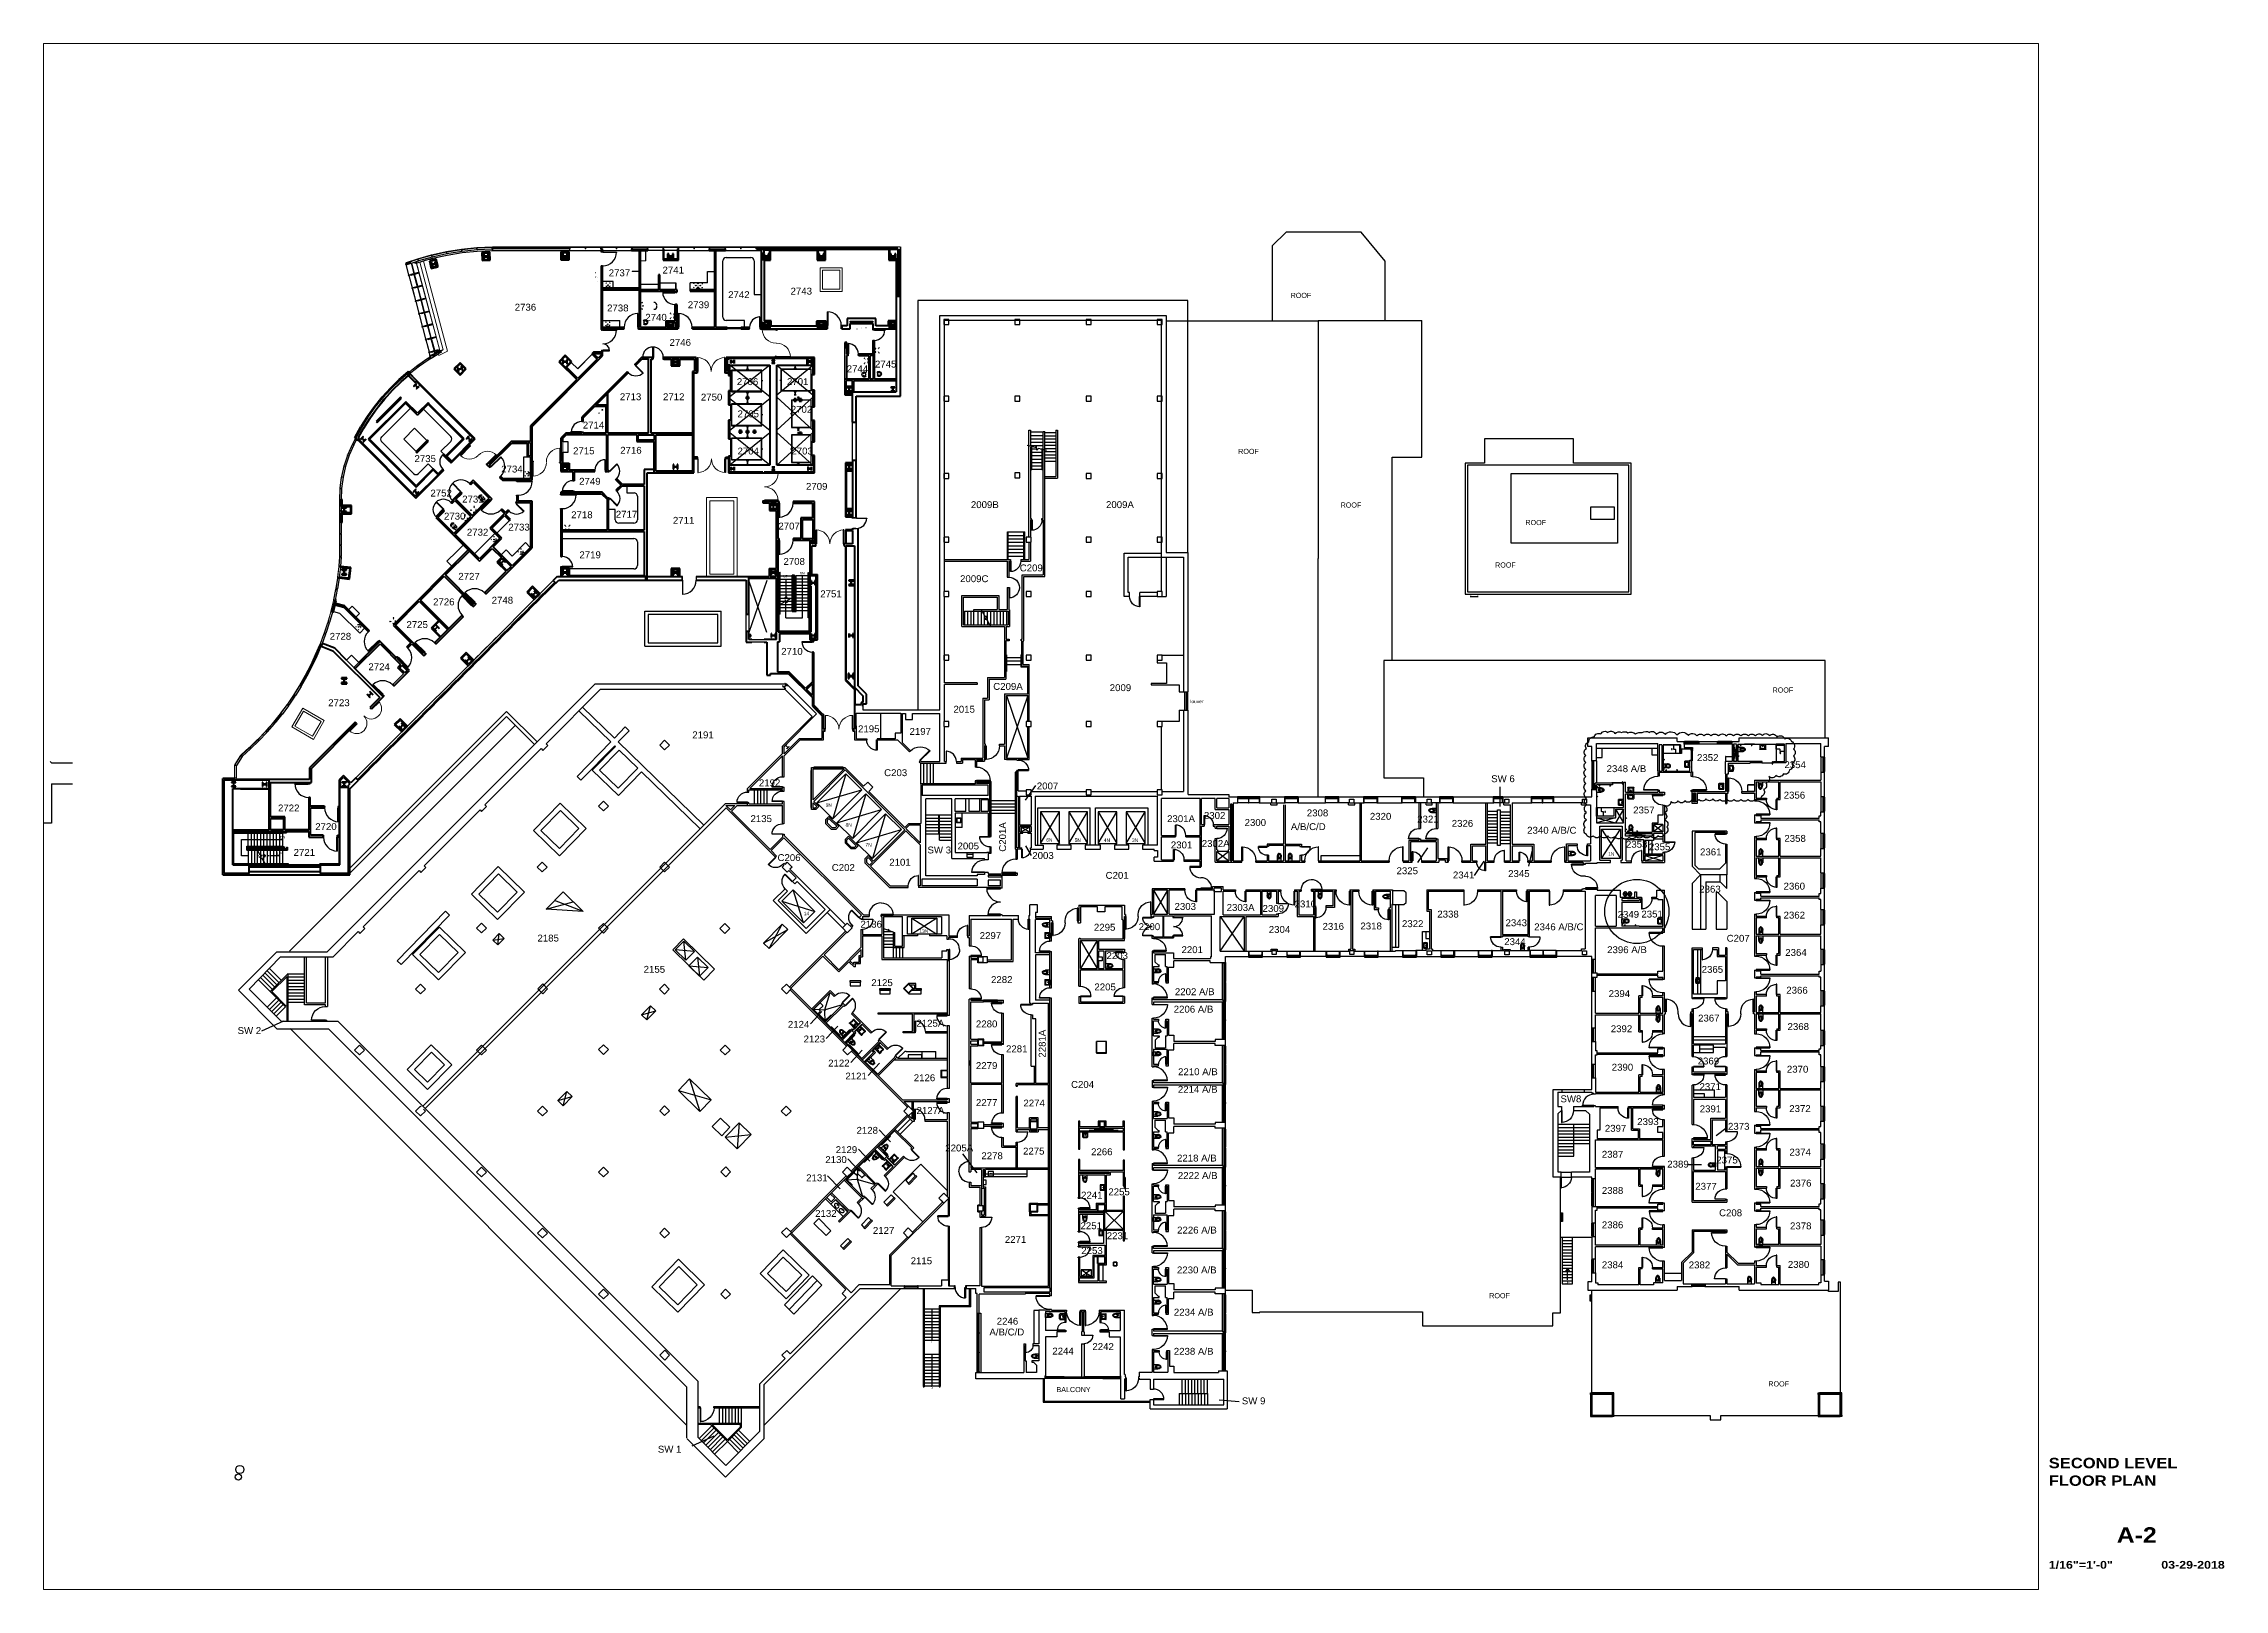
# Paper-space layout '30x42' of a CAD drawing. Header units: inches. Extents: x 1.5 to 41, y 1 to 29.
# The model-space entities are those that its viewports show. They can reach past a viewport. Long polylines and large blocks are cut down to what shows.
import ezdxf
from ezdxf.enums import TextEntityAlignment as Align

# ---------------------------------------------------------------- set-up
doc = ezdxf.new("R2010")
doc.units = ezdxf.units.IN
doc.header["$LTSCALE"] = 96
doc.header["$MEASUREMENT"] = 0
for name, pattern in [('DASHED4', [0.1875, 0.125, -0.0625]), ('DASHED8', [0.09375, 0.0625, -0.03125]), ('HIDDEN2', [0.1875, 0.125, -0.0625])]:
    doc.linetypes.add(name, pattern=pattern)
doc.layers.get('0').update_dxf_attribs({"linetype": 'CONTINUOUS'})
doc.layers.get('DEFPOINTS').update_dxf_attribs({"color": 31, "linetype": 'CONTINUOUS'})
for name, color, linetype in [('A-ANNO-ROOM', 4, 'CONTINUOUS'), ('A-ANNO-TEXT', 4, 'CONTINUOUS'), ('A-COLS', 5, 'CONTINUOUS'), ('A-DOOR', 2, 'CONTINUOUS'), ('A-FLOR-CASE', 3, 'CONTINUOUS'), ('A-FLOR-CASE-UPPR', 3, 'HIDDEN2'), ('A-FLOR-CURB', 2, 'CONTINUOUS'), ('A-FLOR-EVTR', 1, 'CONTINUOUS'), ('A-FLOR-HRAL', 1, 'CONTINUOUS'), ('A-FLOR-PFIX', 2, 'CONTINUOUS'), ('A-FLOR-STRS', 2, 'CONTINUOUS'), ('A-GLAZ', 2, 'CONTINUOUS'), ('A-GLAZ-SILL', 1, 'CONTINUOUS'), ('A-ROOF-LEVL-MED', 3, 'CONTINUOUS'), ('A-ROOF-LEVL-THIN', 1, 'CONTINUOUS'), ('A-SHAFT', 1, 'CONTINUOUS'), ('A-WALL-ABOVE', 8, 'DASHED4'), ('A-WALL-FULL', 6, 'CONTINUOUS'), ('AE-104$0$A-DETL-HLIN', 8, 'CONTINUOUS'), ('AE-104$0$A-FLOR-HRAL', 8, 'CONTINUOUS'), ('AE-104$0$A-WALL-MBNI', 8, 'CONTINUOUS'), ('AE-104$0$S-BEAM', 8, 'CONTINUOUS'), ('NEW', 7, 'CONTINUOUS'), ('T-5', 5, 'CONTINUOUS'), ('X-EQPM', 1, 'CONTINUOUS'), ('X-EQPM-DASH', 8, 'DASHED8')]:
    doc.layers.add(name, color=color, linetype=linetype)
doc.styles.add('AE-104$0$Standard', font='txt')
doc.styles.add('ARIAL', font='arial.ttf')
doc.styles.add('ArialB', font='')
doc.styles.add('ATTR', font='romans.shx', dxfattribs={"width": 0.8, "height": 0.480011})
doc.styles.add('PE_Notes', font='ARIALN.TTF')
doc.styles.get("Standard").update_dxf_attribs({"font": 'txt.shx', "width": 0.85})
doc.styles.get('ArialB').set_extended_font_data('Arial Black')
doc.dimstyles.get("Standard").update_dxf_attribs({"dimtxt": 0.18, "dimasz": 0.18, "dimexe": 0.18, "dimexo": 0.0625, "dimgap": 0.09, "dimtad": 0, "dimtih": 1, "dimtoh": 1, "dimdec": 4, "dimzin": 0, "dimdsep": 46, "dimtxsty": 'Standard', "dimcen": 0.09, "dimadec": 0, "dimazin": 0, "dimtfac": 1, "dimtdec": 4, "dimtofl": 0, "dimtmove": 0, "dimatfit": 3, "dimfxl": 1, "dimtolj": 1, "dimtzin": 0, "dimarcsym": 0})

psp = doc.layouts.new('30x42')

msp = doc.modelspace()

# ---------------------------------------------------------------- texts
at = {"layer": 'A-ANNO-ROOM'}
for s, height, style, p in [('2737', 24, 'ARIAL', (1282.4, 4149.9)), ('2741', 24, 'ARIAL', (1469.6, 4159.5)), ('2742', 24, 'ARIAL', (1697.7, 4073.9)), ('2743', 24, 'ARIAL', (1914.8, 4086.2)), ('2736', 24, 'ARIAL', (955.6, 4030.3)), ('2738', 24, 'ARIAL', (1276.8, 4027.7)), ('2740', 24, 'ARIAL', (1409.7, 3995.2)), ('2739', 24, 'ARIAL', (1557.4, 4038.8)), ('2746', 24, 'ARIAL', (1493.9, 3907.9)), ('2706', 24, 'ARIAL', (1727.9, 3771.4)), ('2701', 24, 'ARIAL', (1902.3, 3771.4)), ('2744', 24, 'ARIAL', (2110, 3815.9)), ('2745', 24, 'ARIAL', (2208.2, 3832.5)), ('2713', 24, 'ARIAL', (1321.2, 3718.9)), ('2712', 24, 'ARIAL', (1471.2, 3718.9)), ('2750', 24, 'ARIAL', (1603, 3717.7)), ('2714', 24, 'ARIAL', (1192.4, 3620.3)), ('2705', 24, 'ARIAL', (1730.3, 3659.5)), ('2702', 24, 'ARIAL', (1915.5, 3675.2)), ('2735', 24, 'ARIAL', (607.1, 3503.7)), ('2734', 24, 'ARIAL', (908.8, 3467.5)), ('2715', 24, 'ARIAL', (1158.6, 3530.9)), ('2716', 24, 'ARIAL', (1322.4, 3532.7)), ('2704', 24, 'ARIAL', (1730.3, 3530.1)), ('2703', 24, 'ARIAL', (1917.6, 3530.1)), ('2749', 24, 'ARIAL', (1179.7, 3424.9)), ('2709', 24, 'ARIAL', (1968.4, 3407.2)), ('2752', 24, 'ARIAL', (662.5, 3384)), ('2731', 24, 'ARIAL', (773, 3362.9)), ('2009B', 24, 'ARIAL', (2541.7, 3343.7)), ('2009A', 24, 'ARIAL', (3011.6, 3343.7)), ('2730', 24, 'ARIAL', (709.6, 3303.5)), ('2732', 24, 'ARIAL', (789.2, 3247.9)), ('2733', 24, 'ARIAL', (933.3, 3265.4)), ('2718', 24, 'ARIAL', (1151.9, 3308.5)), ('2717', 24, 'ARIAL', (1307.2, 3310.2)), ('2711', 24, 'ARIAL', (1505.7, 3289.1)), ('2707', 24, 'ARIAL', (1872.3, 3269.2)), ('2719', 24, 'ARIAL', (1180.6, 3169.2)), ('2727', 24, 'ARIAL', (759.5, 3094.3)), ('UP', 8.85, 'AE-104$0$Standard', (1889.1, 3101.8)), ('2708', 24, 'ARIAL', (1890.1, 3146.2)), ('DN', 8.85, 'AE-104$0$Standard', (1946, 3112.8)), ('2009C', 24, 'ARIAL', (2504.1, 3086.1)), ('C209', 24, 'ARIAL', (2711.6, 3123.6)), ('2748', 24, 'ARIAL', (875.5, 3011.2)), ('2751', 24, 'ARIAL', (2018, 3033.4)), ('2726', 24, 'ARIAL', (671.8, 3005.6)), ('2728', 24, 'ARIAL', (312.3, 2885.7)), ('2725', 24, 'ARIAL', (579.3, 2926.5)), ('2710', 24, 'ARIAL', (1882.3, 2833.4)), ('2724', 24, 'ARIAL', (446.8, 2779.9)), ('C209A', 24, 'ARIAL', (2619.5, 2711.6)), ('2009', 24, 'ARIAL', (3024.5, 2707.1)), ('2723', 24, 'ARIAL', (307.2, 2654.8)), ('2015', 24, 'ARIAL', (2481.2, 2632.2)), ('2195', 24, 'ARIAL', (2149.4, 2563.9)), ('2197', 24, 'ARIAL', (2328.4, 2554.9)), ('2191', 24, 'ARIAL', (1573, 2542.9)), ('C203', 24, 'ARIAL', (2240.1, 2411.5)), ('2348 A/B', 24, 'ARIAL', (4752.2, 2425.4)), ('2352', 24, 'ARIAL', (5066.5, 2464.1)), ('2354', 24, 'ARIAL', (5370.5, 2439.3)), ('2192', 24, 'ARIAL', (1804.6, 2376.1)), ('2007', 24, 'ARIAL', (2771, 2365.3)), ('SW 6', 24, 'ARIAL', (4350.9, 2390.5)), ('2356', 24, 'ARIAL', (5368, 2333.3)), ('2722', 24, 'ARIAL', (132.6, 2288.7)), ('2135', 24, 'ARIAL', (1775.4, 2251.6)), ('2301A', 24, 'ARIAL', (3224, 2251.5)), ('2302', 24, 'ARIAL', (3352, 2262.6)), ('2308', 24, 'ARIAL', (3709.8, 2271.5)), ('2320', 24, 'ARIAL', (3929, 2259.7)), ('2357', 24, 'ARIAL', (4844.6, 2281.8)), ('DN', 8.85, 'AE-104$0$Standard', (140, 2194.8)), ('2720', 24, 'ARIAL', (262, 2223.9)), ('2300', 24, 'ARIAL', (3493.5, 2238.2)), ('A/B/C/D', 24, 'ARIAL', (3654.3, 2223.8)), ('2321', 24, 'ARIAL', (4093.7, 2250.1)), ('2326', 24, 'ARIAL', (4213.7, 2235.2)), ('2340 A/B/C', 24, 'ARIAL', (4476, 2211.2)), ('2358', 24, 'ARIAL', (5370.3, 2183)), ('UP', 8.85, 'AE-104$0$Standard', (129.3, 2137.3)), ('2721', 24, 'ARIAL', (186.8, 2134.2)), ('C206', 24, 'ARIAL', (1869.4, 2116.1)), ('2101', 24, 'ARIAL', (2257.9, 2100.1)), ('SW 3', 24, 'ARIAL', (2390.9, 2142.6)), ('2005', 24, 'ARIAL', (2495.4, 2156.5)), ('2003', 24, 'ARIAL', (2755.2, 2123.4)), ('2301', 24, 'ARIAL', (3237, 2160.2)), ('2302A', 24, 'ARIAL', (3344.5, 2165.1)), ('2353', 24, 'ARIAL', (4819.5, 2162.5)), ('2355', 24, 'ARIAL', (4899.2, 2153.8)), ('2361', 24, 'ARIAL', (5077, 2135.9)), ('C202', 24, 'ARIAL', (2058.1, 2081.6)), ('C201', 24, 'ARIAL', (3010.2, 2054.4)), ('2325', 24, 'ARIAL', (4021.8, 2070.4)), ('2341', 24, 'ARIAL', (4217.8, 2055.7)), ('2345', 24, 'ARIAL', (4409.8, 2060.6)), ('2310', 24, 'ARIAL', (3667.3, 1955)), ('2363', 24, 'ARIAL', (5074.3, 2006.5)), ('2360', 24, 'ARIAL', (5367.5, 2016.9)), ('2136', 24, 'ARIAL', (2157.9, 1884.6)), ('2295', 24, 'ARIAL', (2969.6, 1873.9)), ('2200', 24, 'ARIAL', (3125.2, 1875.9)), ('2303', 24, 'ARIAL', (3249.8, 1946.3)), ('2303A', 24, 'ARIAL', (3431.1, 1942.7)), ('2309', 24, 'ARIAL', (3556, 1939.4)), ('2316', 24, 'ARIAL', (3764.5, 1877)), ('2318', 24, 'ARIAL', (3896.2, 1878.3)), ('2322', 24, 'ARIAL', (4040.6, 1886.3)), ('2338', 24, 'ARIAL', (4163.5, 1919.7)), ('2343', 24, 'ARIAL', (4400.8, 1889.5)), ('2346 A/B/C', 24, 'ARIAL', (4500.5, 1875.3)), ('2349', 24, 'ARIAL', (4790.5, 1918.7)), ('2351', 24, 'ARIAL', (4873.1, 1919.8)), ('2362', 24, 'ARIAL', (5367.5, 1916.1)), ('2185', 24, 'ARIAL', (1034.7, 1836.3)), ('2297', 24, 'ARIAL', (2572.5, 1844.8)), ('2201', 24, 'ARIAL', (3274, 1795.9)), ('2304', 24, 'ARIAL', (3577.5, 1866.2)), ('2344', 24, 'ARIAL', (4396.3, 1823.8)), ('2396 A/B', 24, 'ARIAL', (4754.1, 1795.8)), ('C207', 24, 'ARIAL', (5169.6, 1835.5)), ('2155', 24, 'ARIAL', (1403.9, 1727.6)), ('2203', 24, 'ARIAL', (3013.3, 1775.2)), ('2365', 24, 'ARIAL', (5082.7, 1727.4)), ('2364', 24, 'ARIAL', (5373.4, 1786.3)), ('2125', 24, 'ARIAL', (2195.5, 1681.2)), ('2282', 24, 'ARIAL', (2611.8, 1691.8)), ('2205', 24, 'ARIAL', (2971.2, 1666.3)), ('2202 A/B', 24, 'ARIAL', (3251.1, 1649.7)), ('2366', 24, 'ARIAL', (5376.9, 1654.9)), ('2206 A/B', 24, 'ARIAL', (3247, 1589)), ('2394', 24, 'ARIAL', (4759.3, 1643.1)), ('SW 2', 24, 'ARIAL', (-7.9, 1514.6)), ('2124', 24, 'ARIAL', (1905.4, 1536.2)), ('2125A', 24, 'ARIAL', (2352.4, 1540)), ('2280', 24, 'ARIAL', (2559.3, 1537.7)), ('2392', 24, 'ARIAL', (4766.7, 1520.9)), ('2367', 24, 'ARIAL', (5070.2, 1558)), ('2368', 24, 'ARIAL', (5381.3, 1528.5)), ('2123', 24, 'ARIAL', (1960.1, 1485.3)), ('2281', 24, 'ARIAL', (2663.9, 1451.1)), ('2122', 24, 'ARIAL', (2045.5, 1401.6)), ('2121', 24, 'ARIAL', (2105.4, 1356.5)), ('2126', 24, 'ARIAL', (2343.1, 1350.5)), ('2279', 24, 'ARIAL', (2559.3, 1392.8)), ('2210 A/B', 24, 'ARIAL', (3262.1, 1371.4)), ('2390', 24, 'ARIAL', (4770, 1387.1)), ('2369', 24, 'ARIAL', (5068.9, 1408.7)), ('2370', 24, 'ARIAL', (5379, 1380.2)), ('C204', 24, 'ARIAL', (2890, 1327.1)), ('2214 A/B', 24, 'ARIAL', (3261.5, 1310.2)), ('SW8', 24, 'ARIAL', (4591.7, 1277.1)), ('2371', 24, 'ARIAL', (5075.2, 1319.6)), ('2127A', 24, 'ARIAL', (2352.8, 1236.6)), ('2277', 24, 'ARIAL', (2559.3, 1264.3)), ('2274', 24, 'ARIAL', (2724.4, 1262.6)), ('2393', 24, 'ARIAL', (4858.6, 1198)), ('2391', 24, 'ARIAL', (5076, 1242.4)), ('2372', 24, 'ARIAL', (5387.2, 1243.3)), ('2128', 24, 'ARIAL', (2144, 1167.6)), ('2397', 24, 'ARIAL', (4746.1, 1174.7)), ('2373', 24, 'ARIAL', (5174.3, 1181.6)), ('2130', 24, 'ARIAL', (2035.6, 1065.8)), ('2129', 24, 'ARIAL', (2071.8, 1100.4)), ('2205A', 24, 'ARIAL', (2452.7, 1106.2)), ('2278', 24, 'ARIAL', (2578.2, 1079.3)), ('2275', 24, 'ARIAL', (2723, 1095.3)), ('2266', 24, 'ARIAL', (2959.7, 1093.1)), ('2218 A/B', 24, 'ARIAL', (3258.5, 1071.2)), ('2387', 24, 'ARIAL', (4735.6, 1084.3)), ('2389', 24, 'ARIAL', (4963.1, 1050.1)), ('2375', 24, 'ARIAL', (5133.5, 1064.3)), ('2374', 24, 'ARIAL', (5387.9, 1091.8)), ('2131', 24, 'ARIAL', (1969, 1002.5)), ('2222 A/B', 24, 'ARIAL', (3261.5, 1010.5)), ('2377', 24, 'ARIAL', (5060.6, 973)), ('2376', 24, 'ARIAL', (5389.9, 984.1)), ('2241', 24, 'ARIAL', (2924.9, 942.2)), ('2255', 24, 'ARIAL', (3019.7, 953.8)), ('2388', 24, 'ARIAL', (4735.6, 958.6)), ('2132', 24, 'ARIAL', (2000.3, 878.6)), ('2127', 24, 'ARIAL', (2201, 819.5)), ('2251', 24, 'ARIAL', (2922.9, 835.8)), ('2226 A/B', 24, 'ARIAL', (3258.8, 820.8)), ('2386', 24, 'ARIAL', (4735.6, 838.9)), ('C208', 24, 'ARIAL', (5143.2, 880.8)), ('2378', 24, 'ARIAL', (5389.9, 835.3)), ('2271', 24, 'ARIAL', (2659.8, 788.2)), ('2253', 24, 'ARIAL', (2925.6, 749.4)), ('2231', 24, 'ARIAL', (3014.1, 801)), ('2115', 24, 'ARIAL', (2332.4, 713.9)), ('2230 A/B', 24, 'ARIAL', (3258.3, 682.1)), ('2384', 24, 'ARIAL', (4735.6, 699.9)), ('2382', 24, 'ARIAL', (5037.8, 699.5)), ('2380', 24, 'ARIAL', (5382.4, 701.3)), ('2234 A/B', 24, 'ARIAL', (3247.5, 535.3)), ('A/B/C/D', 24, 'ARIAL', (2606.2, 466.2)), ('2246', 24, 'ARIAL', (2631.6, 503.8)), ('2244', 24, 'ARIAL', (2824.9, 399.8)), ('2242', 24, 'ARIAL', (2964.3, 415.6)), ('2238 A/B', 24, 'ARIAL', (3247.3, 399.1)), ('SW 9', 24, 'ARIAL', (3483.8, 226.8)), ('SW 1', 24, 'ARIAL', (1453.3, 58.6))]:
    msp.add_text(s, height=height, dxfattribs=dict(at, style=style)).set_placement(p)
at = {"layer": 'A-ANNO-ROOM', "style": 'ARIAL'}
for s, p in [('C201A', (2663.9, 2148.6)), ('2281A', (2801.6, 1432.5))]:
    msp.add_text(s, height=24, rotation=90, dxfattribs=at).set_placement(p)
at = {"layer": 'A-ANNO-TEXT', "style": 'ARIAL', "width": 0.95}
for s, p in [('ROOF', (3653.5, 4074.3)), ('ROOF', (3471.2, 3531.7)), ('ROOF', (3827.4, 3345.4)), ('ROOF', (4469.8, 3284.5)), ('ROOF', (4364.5, 3136.9)), ('ROOF', (5329.3, 2702)), ('ROOF', (4344.1, 595.7)), ('ROOF', (5314.5, 288.9)), ('BALCONY', (2839.3, 269.2))]:
    msp.add_text(s, height=18, dxfattribs=at).set_placement(p)
at = {"layer": 'A-ANNO-TEXT', "char_height": 12, "width": 38.515, "attachment_point": 5, "style": 'ARIAL'}
for s, insert in [('9N', (2047.6, 2311.2)), ('8N', (2116.7, 2241.8)), ('7N', (2185.9, 2172.6)), ('6N', (2814.7, 2189.2)), ('5N', (2913.5, 2188.6)), ('4N', (3014.5, 2188.6)), ('3N', (3112.5, 2188.6)), ('1N', (4768.2, 2141.2)), ('14', (1970.2, 1933.9)), ('13N', (2378.3, 1872.5))]:
    msp.add_mtext(s, dxfattribs=dict(at, insert=insert))
at = {"layer": 'A-FLOR-PFIX', "style": 'ATTR', "width": 0.8, "flags": 9}
msp.add_attdef('ESTCODE', (2492.1, 2248.7), '', height=0.0045, dxfattribs=at)
at = {"layer": 'A-FLOR-STRS', "style": 'ARIAL', "width": 0.95}
msp.add_text('UP', height=8, dxfattribs=at).set_placement((4608.4, 646.9))
at = {"layer": 'A-FLOR-STRS', "insert": (2403.6, 444.5), "char_height": 3.5, "attachment_point": 4, "rotation": 359.99999, "style": 'PE_Notes'}
msp.add_mtext('UP', dxfattribs=at)
at = {"layer": 'A-FLOR-STRS', "insert": (2403.2, 286), "char_height": 4.5, "attachment_point": 1, "style": 'PE_Notes'}
msp.add_mtext('UP', dxfattribs=at)
at = {"layer": 'DEFPOINTS', "insert": (3304.8, 2677.3), "char_height": 12, "width": 58.644, "attachment_point": 1, "style": 'ARIAL'}
msp.add_mtext('louver', dxfattribs=at)

# ---------------------------------------------------------------- blocks, each defined once
blk = doc.blocks.new('sheettext-11x17')
at = {"style": 'ArialB'}
blk.add_attdef('FLOOR', text='', height=0.125, dxfattribs=at).set_placement((0, 2.151), align=Align.TOP_LEFT)
for tag, p, height in [('TITLE_1', (0, 1.464), 0.125), ('TITLE_2', (0, 1.251), 0.125), ('SCALE', (0, 0.25), 0.0938)]:
    blk.add_attdef(tag, p, '', height=height, dxfattribs=at)
blk.add_attdef('DWG#', text='', height=0.188, dxfattribs=at).set_placement((1.062, 0.751), align=Align.TOP_CENTER)
blk.add_attdef('DATE', text='', height=0.0938, dxfattribs=at).set_placement((2.125, 0.25), align=Align.RIGHT)
blk = doc.blocks.new('P2477016')
for p, q in [((-3.6, -23.8), (-3.6, -23.8)), ((-2.5, -21.1), (-2.5, -21.1))]:
    blk.add_line(p, q)
blk.add_lwpolyline([(7, -14.9), (7, 0), (-7, 0), (-7, -14.9)])
for points in [[(0, -25.8, -0.143932), (-2.5, -25, -0.107177), (-4.9, -22.6, -0.077997), (-6.4, -19.2, -0.065232), (-7, -14.9)], [(-6.9, -16.2, -0.074934), (-6.3, -12.6, -0.085426), (-4.9, -9.7, -0.066386), (-3.5, -8.3), (-3.5, -6.7), (0, -6.7)], [(4, -23.7, -0.562484), (3.2, -23.5), (2.4, -21.3, -0.238976), (2.5, -20.9, 0.08035), (3.4, -19, 0.074934), (3.8, -16.2, 0.074934), (3.4, -13.4, 0.085426), (2.4, -11.5, 0.066386), (1.6, -10.6, 0.330534), (-1.7, -10.6, 0.066386), (-2.5, -11.5, 0.085426), (-3.5, -13.4, 0.074934), (-3.9, -16.2, 0.074934), (-3.5, -19, 0.08035), (-2.6, -20.9, -0.238976), (-2.5, -21.3), (-3.3, -23.5, -0.549653), (-4.1, -23.7)], [(-3, -22.7, 0.063273), (-1.7, -23.8, 0.143932), (0, -24.2)], [(6.9, -16.2, 0.074934), (6.3, -12.6, 0.085426), (4.9, -9.7, 0.066386), (3.5, -8.3), (3.5, -6.7), (0, -6.7)], [(0, -25.8, 0.143932), (2.5, -25, 0.107177), (4.9, -22.6, 0.077997), (6.4, -19.2, 0.065232), (7, -14.9)], [(0, -24.2, 0.143932), (1.7, -23.8, 0.059203), (2.9, -22.8)]]:
    blk.add_lwpolyline(points, format="xyb")
blk = doc.blocks.new('WC')
for p, q in [((-23.8, 5.1), (-23.8, 5.1)), ((-21.1, 4), (-21.1, 4))]:
    blk.add_line(p, q)
for points in [[(-23.7, 5.5, 0.06085), (-25, 4, 0.143932), (-25.8, 1.5)], [(-25.8, 1.5, 0.143932), (-25, -1, 0.107177), (-22.6, -3.4, 0.077997), (-19.2, -4.9, 0.065232), (-14.9, -5.5)], [(-22.7, 4.5, 0.063273), (-23.8, 3.2, 0.143932), (-24.2, 1.5)], [(-24.2, 1.5, 0.143932), (-23.8, -0.2, 0.059203), (-22.8, -1.4)], [(-23.7, -2.5, -0.562484), (-23.5, -1.6), (-21.3, -0.9, -0.238976), (-20.9, -1, 0.08035), (-19, -1.9, 0.074934), (-16.2, -2.3, 0.074934), (-13.4, -1.9, 0.085426), (-11.5, -0.9, 0.066386), (-10.6, -0.1, 0.330534), (-10.6, 3.2, 0.066386), (-11.5, 4, 0.085426), (-13.4, 5, 0.074934), (-16.2, 5.4, 0.074934), (-19, 5, 0.08035), (-20.9, 4.1, -0.238976), (-21.3, 4), (-23.5, 4.8, -0.549653), (-23.7, 5.6)], [(-16.2, 8.4, -0.074934), (-12.6, 7.9, -0.085426), (-9.7, 6.4, -0.066386), (-8.3, 5.1), (-6.7, 5.1), (-6.7, -1.9), (-8.3, -1.9, -0.066386), (-9.7, -3.3, -0.085426), (-12.6, -4.8, -0.111314), (-18, -5.2)], [(-16.4, 8.4, -0.022673), (-14.9, 8.5), (0, 8.5), (0, 4.5), (0, 1.5), (0, -1.5), (0, -5.5), (-14.9, -5.5)]]:
    blk.add_lwpolyline(points, format="xyb")
for centre, radius, start, end in [((-18.3, 0.5), 7.43, 126.67248, 136.57416), ((-17, -1.2), 9.56, 107.14164, 126.67248), ((-16.2, -3.9), 12.4, 90, 107.14164)]:
    blk.add_arc(centre, radius, start, end)
blk = doc.blocks.new('*U99')
for p, q in [((0, 0), (0, 0)), ((-44, 0), (-44, 0))]:
    blk.add_line(p, q)
blk.add_lwpolyline([(0, 0), (0, -44), (-1.75, -44), (-1.75, 0)], close=True)
blk.add_arc((0, 0), 44, 180, 270)
blk = doc.blocks.new('*U98')
for p, q in [((0, 0), (0, 0)), ((36, 0), (36, 0))]:
    blk.add_line(p, q)
blk.add_lwpolyline([(0, 0), (0, -36), (1.75, -36), (1.75, 0)], close=True)
blk.add_arc((0, 0), 36, 270, 0)
blk = doc.blocks.new('*U96')
for p, q in [((0, 0), (0, 0)), ((36, 0), (36, 0))]:
    blk.add_line(p, q)
blk.add_lwpolyline([(0, 0), (0, -36), (1.75, -36), (1.75, 0)], close=True)
blk.add_arc((0, 0), 36, 270, 0)
blk = doc.blocks.new('*U95')
for p, q in [((0, 0), (0, 0)), ((48, 0), (48, 0))]:
    blk.add_line(p, q)
blk.add_lwpolyline([(0, 0), (0, 48), (1.75, 48), (1.75, 0)], close=True)
blk.add_arc((0, 0), 48, 0, 90)
blk = doc.blocks.new('*U97')
for p, q in [((0, 0), (0, 0)), ((-36, 0), (-36, 0))]:
    blk.add_line(p, q)
blk.add_lwpolyline([(0, 0), (0, -36), (-1.75, -36), (-1.75, 0)], close=True)
blk.add_arc((0, 0), 36, 180, 270)
blk = doc.blocks.new('*U90')
for p, q in [((0, 0), (0, 0)), ((36, 0), (36, 0))]:
    blk.add_line(p, q)
blk.add_lwpolyline([(0, 0), (0, 36), (1.75, 36), (1.75, 0)], close=True)
blk.add_arc((0, 0), 36, 0, 90)
blk = doc.blocks.new('*U91')
for p, q in [((0, 0), (0, 0)), ((44, 0), (44, 0))]:
    blk.add_line(p, q)
blk.add_lwpolyline([(0, 0), (0, -44), (1.75, -44), (1.75, 0)], close=True)
blk.add_arc((0, 0), 44, 270, 0)
blk = doc.blocks.new('*U92')
for p, q in [((0, 0), (0, 0)), ((42, 0), (42, 0))]:
    blk.add_line(p, q)
blk.add_lwpolyline([(0, 0), (0, 42), (1.75, 42), (1.75, 0)], close=True)
blk.add_arc((0, 0), 42, 0, 90)
blk = doc.blocks.new('*U93')
for p, q in [((0, 0), (0, 0)), ((-36, 0), (-36, 0))]:
    blk.add_line(p, q)
blk.add_lwpolyline([(0, 0), (0, -36), (-1.75, -36), (-1.75, 0)], close=True)
blk.add_arc((0, 0), 36, 180, 270)
blk = doc.blocks.new('*U35')
for p, q in [((0, 0), (0, 0)), ((48, 0), (48, 0))]:
    blk.add_line(p, q)
blk.add_lwpolyline([(0, 0), (0, -48), (1.75, -48), (1.75, 0)], close=True)
blk.add_arc((0, 0), 48, 270, 0)
blk = doc.blocks.new('*U34')
for p, q in [((0, 0), (0, 0)), ((-48, 0), (-48, 0))]:
    blk.add_line(p, q)
blk.add_lwpolyline([(0, 0), (0, -48), (-1.75, -48), (-1.75, 0)], close=True)
blk.add_arc((0, 0), 48, 180, 270)
blk = doc.blocks.new('*U36')
for p, q in [((0, 0), (0, 0)), ((36, 0), (36, 0))]:
    blk.add_line(p, q)
blk.add_lwpolyline([(0, 0), (0, -36), (1.75, -36), (1.75, 0)], close=True)
blk.add_arc((0, 0), 36, 270, 0)
blk = doc.blocks.new('*U37')
for p, q in [((0, 0), (0, 0)), ((-48, 0), (-48, 0))]:
    blk.add_line(p, q)
blk.add_lwpolyline([(0, 0), (0, -48), (-1.75, -48), (-1.75, 0)], close=True)
blk.add_arc((0, 0), 48, 180, 270)
blk = doc.blocks.new('*U38')
for p, q in [((0, 0), (0, 0)), ((40, 0), (40, 0))]:
    blk.add_line(p, q)
blk.add_lwpolyline([(0, 0), (0, -40), (1.75, -40), (1.75, 0)], close=True)
blk.add_arc((0, 0), 40, 270, 0)
blk = doc.blocks.new('*U63')
for p, q in [((0, 0), (0, 0)), ((-32, 0), (-32, 0))]:
    blk.add_line(p, q)
blk.add_lwpolyline([(0, 0), (0, 32), (-1.75, 32), (-1.75, 0)], close=True)
blk.add_arc((0, 0), 32, 90, 180)
blk = doc.blocks.new('*U64')
for p, q in [((0, 0), (0, 0)), ((32, 0), (32, 0))]:
    blk.add_line(p, q)
blk.add_lwpolyline([(0, 0), (0, 32), (1.75, 32), (1.75, 0)], close=True)
blk.add_arc((0, 0), 32, 0, 90)
blk = doc.blocks.new('*U65')
for p, q in [((0, 0), (0, 0)), ((-44, 0), (-44, 0))]:
    blk.add_line(p, q)
blk.add_lwpolyline([(0, 0), (0, -44), (-1.75, -44), (-1.75, 0)], close=True)
blk.add_arc((0, 0), 44, 180, 270)
blk = doc.blocks.new('*U66')
for p, q in [((0, 0), (0, 0)), ((48, 0), (48, 0))]:
    blk.add_line(p, q)
blk.add_lwpolyline([(0, 0), (0, 48), (1.75, 48), (1.75, 0)], close=True)
blk.add_arc((0, 0), 48, 0, 90)
blk = doc.blocks.new('*U67')
for p, q in [((0, 0), (0, 0)), ((-36, 0), (-36, 0))]:
    blk.add_line(p, q)
blk.add_lwpolyline([(0, 0), (0, -36), (-1.75, -36), (-1.75, 0)], close=True)
blk.add_arc((0, 0), 36, 180, 270)
blk = doc.blocks.new('*U80')
for p, q in [((0, 0), (0, 0)), ((-26, 0), (-26, 0))]:
    blk.add_line(p, q)
blk.add_lwpolyline([(0, 0), (0, -26), (-1.75, -26), (-1.75, 0)], close=True)
blk.add_arc((0, 0), 26, 180, 270)
blk = doc.blocks.new('LAVHC4')
for p, q in [((-9.5, 0), (9.5, 0)), ((-10, -17.046589), (-10, -0.5)), ((-7.037044, -13.416795), (-6.580252, -5.19453)), ((-5.581791, -4.25), (5.581791, -4.25)), ((-5.539354, -15), (5.539354, -15)), ((7.037044, -13.416795), (6.580252, -5.19453)), ((10, -0.5), (10, -17.046589))]:
    blk.add_line(p, q)
for points in [[(-9.5, 0, 0.065543), (-9.648516, -0.019553, 0.087946), (-9.75, -0.066987, 0.043207), (-9.849429, -0.150571, 0.043207), (-9.933013, -0.25, 0.087946), (-9.980447, -0.351484, 0.065543), (-10, -0.5)], [(10, -0.5, 0.065543), (9.980447, -0.351484, 0.087946), (9.933013, -0.25, 0.043207), (9.849429, -0.150571, 0.043207), (9.75, -0.066987, 0.087946), (9.648516, -0.019553, 0.065543), (9.5, 0)], [(-10, -17.046589, 0.061553), (-9.982606, -17.187347, 0.084107), (-9.940741, -17.282697, 0.039062), (-9.865923, -17.379174, 0.039062), (-9.777011, -17.46284, 0.084107), (-9.686081, -17.513595, 0.061553), (-9.547619, -17.544316)], [(-9.547619, -17.544316, 0.007949), (-5.398899, -17.874775, 0.014949), (-3.186834, -17.949334, 0.000949), (0, -17.955385, 0.000949), (3.186834, -17.949334, 0.014949), (5.398899, -17.874775, 0.007949), (9.547619, -17.544316)], [(-7.037044, -13.416795, 0.050866), (-7.020454, -13.776064, 0.073218), (-6.947859, -14.015861, 0.028563), (-6.762423, -14.357529, 0.050866), (-6.629034, -14.530823, 0.050866), (-6.463406, -14.673619, 0.028563), (-6.132551, -14.877722, 0.073218), (-5.897149, -14.963507, 0.050866), (-5.539354, -15)], [(-5.581791, -4.25, 0.063221), (-5.869829, -4.286566, 0.085725), (-6.065686, -4.374874, 0.040781), (-6.261236, -4.53176, 0.040781), (-6.428729, -4.718307, 0.085725), (-6.527764, -4.908965, 0.063221), (-6.580252, -5.19453)], [(5.539354, -15, 0.050866), (5.897149, -14.963507, 0.073218), (6.132551, -14.877722, 0.028563), (6.463406, -14.673619, 0.050866), (6.629034, -14.530823, 0.050866), (6.762423, -14.357529, 0.028563), (6.947859, -14.015861, 0.073218), (7.020454, -13.776064, 0.050866), (7.037044, -13.416795)], [(6.580252, -5.19453, 0.063221), (6.527764, -4.908965, 0.085725), (6.428729, -4.718307, 0.040781), (6.261236, -4.53176, 0.040781), (6.065686, -4.374874, 0.085725), (5.869829, -4.286566, 0.063221), (5.581791, -4.25)], [(9.547619, -17.544316, 0.061553), (9.686081, -17.513595, 0.084107), (9.777011, -17.46284, 0.039062), (9.865923, -17.379174, 0.039062), (9.940741, -17.282697, 0.084107), (9.982606, -17.187347, 0.061553), (10, -17.046589)]]:
    blk.add_lwpolyline(points, format="xyb")
blk.add_lwpolyline([(0.704769, -7.006515, -0.043661), (0.649519, -7.125, -0.043661), (0.574533, -7.232091, -0.043661), (0.482091, -7.324533, -0.043661), (0.375, -7.399519, -0.043661), (0.256515, -7.454769, -0.043661), (0.130236, -7.488606, -0.043661), (0, -7.5, -0.043661), (-0.130236, -7.488606, -0.043661), (-0.256515, -7.454769, -0.043661), (-0.375, -7.399519, -0.043661), (-0.482091, -7.324533, -0.043661), (-0.574533, -7.232091, -0.043661), (-0.649519, -7.125, -0.043661), (-0.704769, -7.006515, -0.043661), (-0.738606, -6.880236, -0.043661), (-0.75, -6.75, -0.043661), (-0.738606, -6.619764, -0.043661), (-0.704769, -6.493485, -0.043661), (-0.649519, -6.375, -0.043661), (-0.574533, -6.267909, -0.043661), (-0.482091, -6.175467, -0.043661), (-0.375, -6.100481, -0.043661), (-0.256515, -6.045231, -0.043661), (-0.130236, -6.011394, -0.043661), (0, -6, -0.043661), (0.130236, -6.011394, -0.043661), (0.256515, -6.045231, -0.043661), (0.375, -6.100481, -0.043661), (0.482091, -6.175467, -0.043661), (0.574533, -6.267909, -0.043661), (0.649519, -6.375, -0.043661), (0.704769, -6.493485, -0.043661), (0.738606, -6.619764, -0.043661), (0.75, -6.75, -0.043661), (0.738606, -6.880236, -0.043661)], format="xyb", close=True)
blk = doc.blocks.new('*U81')
for p, q in [((0, 0), (0, 0)), ((26, 0), (26, 0))]:
    blk.add_line(p, q)
blk.add_lwpolyline([(0, 0), (0, 26), (1.75, 26), (1.75, 0)], close=True)
blk.add_arc((0, 0), 26, 0, 90)
blk = doc.blocks.new('*U82')
for p, q in [((0, 0), (0, 0)), ((-30, 0), (-30, 0))]:
    blk.add_line(p, q)
blk.add_lwpolyline([(0, 0), (0, 30), (-1.75, 30), (-1.75, 0)], close=True)
blk.add_arc((0, 0), 30, 90, 180)
blk = doc.blocks.new('*U46')
for p, q in [((0, 0), (0, 0)), ((-36, 0), (-36, 0))]:
    blk.add_line(p, q)
blk.add_lwpolyline([(0, 0), (0, -36), (-1.75, -36), (-1.75, 0)], close=True)
blk.add_arc((0, 0), 36, 180, 270)
blk = doc.blocks.new('*U18')
for p, q in [((0, 0), (0, 0)), ((28, 0), (28, 0))]:
    blk.add_line(p, q)
blk.add_lwpolyline([(0, 0), (0, -28), (1.75, -28), (1.75, 0)], close=True)
blk.add_arc((0, 0), 28, 270, 0)
blk = doc.blocks.new('*U20')
for p, q in [((0, 0), (0, 0)), ((-36, 0), (-36, 0))]:
    blk.add_line(p, q)
blk.add_lwpolyline([(0, 0), (0, 36), (-1.75, 36), (-1.75, 0)], close=True)
blk.add_arc((0, 0), 36, 90, 180)
blk = doc.blocks.new('*U21')
for p, q in [((0, 0), (0, 0)), ((36, 0), (36, 0))]:
    blk.add_line(p, q)
blk.add_lwpolyline([(0, 0), (0, 36), (1.75, 36), (1.75, 0)], close=True)
blk.add_arc((0, 0), 36, 0, 90)
blk = doc.blocks.new('*U22')
for p, q in [((0, 0), (0, 0)), ((30, 0), (30, 0))]:
    blk.add_line(p, q)
blk.add_lwpolyline([(0, 0), (0, -30), (1.75, -30), (1.75, 0)], close=True)
blk.add_arc((0, 0), 30, 270, 0)
blk = doc.blocks.new('*U23')
for p, q in [((0, 0), (0, 0)), ((30, 0), (30, 0))]:
    blk.add_line(p, q)
blk.add_lwpolyline([(0, 0), (0, 30), (1.75, 30), (1.75, 0)], close=True)
blk.add_arc((0, 0), 30, 0, 90)
blk = doc.blocks.new('*U24')
for p, q in [((0, 0), (0, 0)), ((-48, 0), (-48, 0))]:
    blk.add_line(p, q)
blk.add_lwpolyline([(0, 0), (0, 48), (-1.75, 48), (-1.75, 0)], close=True)
blk.add_arc((0, 0), 48, 90, 180)
blk = doc.blocks.new('*U25')
for p, q in [((0, 0), (0, 0)), ((48, 0), (48, 0))]:
    blk.add_line(p, q)
blk.add_lwpolyline([(0, 0), (0, 48), (1.75, 48), (1.75, 0)], close=True)
blk.add_arc((0, 0), 48, 0, 90)
blk = doc.blocks.new('*U26')
for p, q in [((0, 0), (0, 0)), ((-32, 0), (-32, 0))]:
    blk.add_line(p, q)
blk.add_lwpolyline([(0, 0), (0, 32), (-1.75, 32), (-1.75, 0)], close=True)
blk.add_arc((0, 0), 32, 90, 180)
blk = doc.blocks.new('*U27')
for p, q in [((0, 0), (0, 0)), ((30, 0), (30, 0))]:
    blk.add_line(p, q)
blk.add_lwpolyline([(0, 0), (0, -30), (1.75, -30), (1.75, 0)], close=True)
blk.add_arc((0, 0), 30, 270, 0)
blk = doc.blocks.new('*U28')
for p, q in [((0, 0), (0, 0)), ((36, 0), (36, 0))]:
    blk.add_line(p, q)
blk.add_lwpolyline([(0, 0), (0, 36), (1.75, 36), (1.75, 0)], close=True)
blk.add_arc((0, 0), 36, 0, 90)
blk = doc.blocks.new('*U29')
for p, q in [((0, 0), (0, 0)), ((-30, 0), (-30, 0))]:
    blk.add_line(p, q)
blk.add_lwpolyline([(0, 0), (0, 30), (-1.75, 30), (-1.75, 0)], close=True)
blk.add_arc((0, 0), 30, 90, 180)
blk = doc.blocks.new('*U30')
for p, q in [((0, 0), (0, 0)), ((48, 0), (48, 0))]:
    blk.add_line(p, q)
blk.add_lwpolyline([(0, 0), (0, 48), (1.75, 48), (1.75, 0)], close=True)
blk.add_arc((0, 0), 48, 0, 90)
blk = doc.blocks.new('*U31')
for p, q in [((0, 0), (0, 0)), ((36, 0), (36, 0))]:
    blk.add_line(p, q)
blk.add_lwpolyline([(0, 0), (0, -36), (1.75, -36), (1.75, 0)], close=True)
blk.add_arc((0, 0), 36, 270, 0)
blk = doc.blocks.new('*U32')
for p, q in [((0, 0), (0, 0)), ((42, 0), (42, 0))]:
    blk.add_line(p, q)
blk.add_lwpolyline([(0, 0), (0, 42), (1.75, 42), (1.75, 0)], close=True)
blk.add_arc((0, 0), 42, 0, 90)
blk = doc.blocks.new('*U33')
for p, q in [((0, 0), (0, 0)), ((-42, 0), (-42, 0))]:
    blk.add_line(p, q)
blk.add_lwpolyline([(0, 0), (0, -42), (-1.75, -42), (-1.75, 0)], close=True)
blk.add_arc((0, 0), 42, 180, 270)
blk = doc.blocks.new('*U39')
for p, q in [((0, 0), (0, 0)), ((36, 0), (36, 0))]:
    blk.add_line(p, q)
blk.add_lwpolyline([(0, 0), (0, -36), (1.75, -36), (1.75, 0)], close=True)
blk.add_arc((0, 0), 36, 270, 0)
blk = doc.blocks.new('*U40')
for p, q in [((0, 0), (0, 0)), ((48, 0), (48, 0))]:
    blk.add_line(p, q)
blk.add_lwpolyline([(0, 0), (0, -48), (1.75, -48), (1.75, 0)], close=True)
blk.add_arc((0, 0), 48, 270, 0)
blk = doc.blocks.new('*U41')
for p, q in [((0, 0), (0, 0)), ((-48, 0), (-48, 0))]:
    blk.add_line(p, q)
blk.add_lwpolyline([(0, 0), (0, -48), (-1.75, -48), (-1.75, 0)], close=True)
blk.add_arc((0, 0), 48, 180, 270)
blk = doc.blocks.new('*U42')
for p, q in [((0, 0), (0, 0)), ((36, 0), (36, 0))]:
    blk.add_line(p, q)
blk.add_lwpolyline([(0, 0), (0, -36), (1.75, -36), (1.75, 0)], close=True)
blk.add_arc((0, 0), 36, 270, 0)
blk = doc.blocks.new('*U49')
for p, q in [((0, 0), (0, 0)), ((-48, 0), (-48, 0))]:
    blk.add_line(p, q)
blk.add_lwpolyline([(0, 0), (0, -48), (-1.75, -48), (-1.75, 0)], close=True)
blk.add_arc((0, 0), 48, 180, 270)
blk = doc.blocks.new('*U50')
for p, q in [((0, 0), (0, 0)), ((36, 0), (36, 0))]:
    blk.add_line(p, q)
blk.add_lwpolyline([(0, 0), (0, -36), (1.75, -36), (1.75, 0)], close=True)
blk.add_arc((0, 0), 36, 270, 0)
blk = doc.blocks.new('*U51')
for p, q in [((0, 0), (0, 0)), ((36, 0), (36, 0))]:
    blk.add_line(p, q)
blk.add_lwpolyline([(0, 0), (0, 36), (1.75, 36), (1.75, 0)], close=True)
blk.add_arc((0, 0), 36, 0, 90)
blk = doc.blocks.new('*U52')
for p, q in [((0, 0), (0, 0)), ((-36, 0), (-36, 0))]:
    blk.add_line(p, q)
blk.add_lwpolyline([(0, 0), (0, -36), (-1.75, -36), (-1.75, 0)], close=True)
blk.add_arc((0, 0), 36, 180, 270)
blk = doc.blocks.new('*U53')
for p, q in [((0, 0), (0, 0)), ((-36, 0), (-36, 0))]:
    blk.add_line(p, q)
blk.add_lwpolyline([(0, 0), (0, 36), (-1.75, 36), (-1.75, 0)], close=True)
blk.add_arc((0, 0), 36, 90, 180)
blk = doc.blocks.new('*U54')
for p, q in [((0, 0), (0, 0)), ((-32, 0), (-32, 0))]:
    blk.add_line(p, q)
blk.add_lwpolyline([(0, 0), (0, 32), (-1.75, 32), (-1.75, 0)], close=True)
blk.add_arc((0, 0), 32, 90, 180)
blk = doc.blocks.new('*U55')
for p, q in [((0, 0), (0, 0)), ((48, 0), (48, 0))]:
    blk.add_line(p, q)
blk.add_lwpolyline([(0, 0), (0, -48), (1.75, -48), (1.75, 0)], close=True)
blk.add_arc((0, 0), 48, 270, 0)
blk = doc.blocks.new('*U56')
for p, q in [((0, 0), (0, 0)), ((48, 0), (48, 0))]:
    blk.add_line(p, q)
blk.add_lwpolyline([(0, 0), (0, -48), (1.75, -48), (1.75, 0)], close=True)
blk.add_arc((0, 0), 48, 270, 0)
blk = doc.blocks.new('*U57')
for p, q in [((0, 0), (0, 0)), ((-48, 0), (-48, 0))]:
    blk.add_line(p, q)
blk.add_lwpolyline([(0, 0), (0, -48), (-1.75, -48), (-1.75, 0)], close=True)
blk.add_arc((0, 0), 48, 180, 270)
blk = doc.blocks.new('*U58')
for p, q in [((0, 0), (0, 0)), ((48, 0), (48, 0))]:
    blk.add_line(p, q)
blk.add_lwpolyline([(0, 0), (0, -48), (1.75, -48), (1.75, 0)], close=True)
blk.add_arc((0, 0), 48, 270, 0)
blk = doc.blocks.new('*U60')
for p, q in [((0, 0), (0, 0)), ((36, 0), (36, 0))]:
    blk.add_line(p, q)
blk.add_lwpolyline([(0, 0), (0, -36), (1.75, -36), (1.75, 0)], close=True)
blk.add_arc((0, 0), 36, 270, 0)
blk = doc.blocks.new('*U61')
for p, q in [((0, 0), (0, 0)), ((36, 0), (36, 0))]:
    blk.add_line(p, q)
blk.add_lwpolyline([(0, 0), (0, 36), (1.75, 36), (1.75, 0)], close=True)
blk.add_arc((0, 0), 36, 0, 90)
blk = doc.blocks.new('*U68')
for p, q in [((0, 0), (0, 0)), ((-36, 0), (-36, 0))]:
    blk.add_line(p, q)
blk.add_lwpolyline([(0, 0), (0, -36), (-1.75, -36), (-1.75, 0)], close=True)
blk.add_arc((0, 0), 36, 180, 270)
blk = doc.blocks.new('*U69')
for p, q in [((0, 0), (0, 0)), ((48, 0), (48, 0))]:
    blk.add_line(p, q)
blk.add_lwpolyline([(0, 0), (0, 48), (1.75, 48), (1.75, 0)], close=True)
blk.add_arc((0, 0), 48, 0, 90)
blk = doc.blocks.new('*U70')
for p, q in [((0, 0), (0, 0)), ((-48, 0), (-48, 0))]:
    blk.add_line(p, q)
blk.add_lwpolyline([(0, 0), (0, 48), (-1.75, 48), (-1.75, 0)], close=True)
blk.add_arc((0, 0), 48, 90, 180)
blk = doc.blocks.new('*U71')
for p, q in [((0, 0), (0, 0)), ((-36, 0), (-36, 0))]:
    blk.add_line(p, q)
blk.add_lwpolyline([(0, 0), (0, -36), (-1.75, -36), (-1.75, 0)], close=True)
blk.add_arc((0, 0), 36, 180, 270)
blk = doc.blocks.new('*U74')
for p, q in [((0, 0), (0, 0)), ((48, 0), (48, 0))]:
    blk.add_line(p, q)
blk.add_lwpolyline([(0, 0), (0, 48), (1.75, 48), (1.75, 0)], close=True)
blk.add_arc((0, 0), 48, 0, 90)
blk = doc.blocks.new('*U75')
for p, q in [((0, 0), (0, 0)), ((-38, 0), (-38, 0))]:
    blk.add_line(p, q)
blk.add_lwpolyline([(0, 0), (0, 38), (-1.75, 38), (-1.75, 0)], close=True)
blk.add_arc((0, 0), 38, 90, 180)
blk = doc.blocks.new('*U76')
for p, q in [((0, 0), (0, 0)), ((-46, 0), (-46, 0))]:
    blk.add_line(p, q)
blk.add_lwpolyline([(0, 0), (0, -46), (-1.75, -46), (-1.75, 0)], close=True)
blk.add_arc((0, 0), 46, 180, 270)
blk = doc.blocks.new('*U77')
for p, q in [((0, 0), (0, 0)), ((-48, 0), (-48, 0))]:
    blk.add_line(p, q)
blk.add_lwpolyline([(0, 0), (0, 48), (-1.75, 48), (-1.75, 0)], close=True)
blk.add_arc((0, 0), 48, 90, 180)
blk = doc.blocks.new('*U78')
for p, q in [((0, 0), (0, 0)), ((-48, 0), (-48, 0))]:
    blk.add_line(p, q)
blk.add_lwpolyline([(0, 0), (0, -48), (-1.75, -48), (-1.75, 0)], close=True)
blk.add_arc((0, 0), 48, 180, 270)
blk = doc.blocks.new('*U43')
for p, q in [((0, 0), (0, 0)), ((-36, 0), (-36, 0))]:
    blk.add_line(p, q)
blk.add_lwpolyline([(0, 0), (0, -36), (-1.75, -36), (-1.75, 0)], close=True)
blk.add_arc((0, 0), 36, 180, 270)
blk = doc.blocks.new('*U79')
for p, q in [((0, 0), (0, 0)), ((-36, 0), (-36, 0))]:
    blk.add_line(p, q)
blk.add_lwpolyline([(0, 0), (0, 36), (-1.75, 36), (-1.75, 0)], close=True)
blk.add_arc((0, 0), 36, 90, 180)
blk = doc.blocks.new('*U72')
for p, q in [((0, 0), (0, 0)), ((36, 0), (36, 0))]:
    blk.add_line(p, q)
blk.add_lwpolyline([(0, 0), (0, -36), (1.75, -36), (1.75, 0)], close=True)
blk.add_arc((0, 0), 36, 270, 0)
blk = doc.blocks.new('*U73')
for p, q in [((0, 0), (0, 0)), ((36, 0), (36, 0))]:
    blk.add_line(p, q)
blk.add_lwpolyline([(0, 0), (0, 36), (1.75, 36), (1.75, 0)], close=True)
blk.add_arc((0, 0), 36, 0, 90)
blk = doc.blocks.new('*U89')
for p, q in [((0, 0), (0, 0)), ((-36, 0), (-36, 0))]:
    blk.add_line(p, q)
blk.add_lwpolyline([(0, 0), (0, 36), (-1.75, 36), (-1.75, 0)], close=True)
blk.add_arc((0, 0), 36, 90, 180)
blk = doc.blocks.new('*U94')
for p, q in [((0, 0), (0, 0)), ((36, 0), (36, 0))]:
    blk.add_line(p, q)
blk.add_lwpolyline([(0, 0), (0, -36), (1.75, -36), (1.75, 0)], close=True)
blk.add_arc((0, 0), 36, 270, 0)
blk = doc.blocks.new('toilet')
for p, q in [((0, 8.4), (0, -8.4)), ((11.7, 0.7), (11.7, -0.8)), ((13.9, 1.3), (12.3, 1.3)), ((15, -0.2), (15, 0.2)), ((24.4, 1.2), (22, 2.9)), ((22.7, 1.7), (22.7, -1.8)), ((12.3, -1.3), (13.8, -1.3)), ((22, -2.9), (24.4, -1.3))]:
    blk.add_line(p, q)
blk.add_circle((2.8, 0), 1.12)
for centre, radius, start, end in [((-0.6, -183.6), 192, 85.65952, 89.81286), ((-2.4, -199.1), 207, 85.49184, 89.34538), ((14.8, 0), 5.76, 138.88912, 221.11088), ((14.6, -0.5), 5.99, 95.83818, 134.17724), ((12.3, 0.7), 0.56, 90, 180.53501), ((11.6, -14.2), 22.2, 63.13641, 84.11844), ((12.2, -13.1), 20.5, 64.90763, 85.15347), ((13.9, 0.2), 1.11, 0, 90.58569), ((14.9, -3.4), 8.85, 68.60113, 95.83818), ((10.9, -13.6), 19.8, 56.16008, 68.60113), ((15.7, -5.7), 12.2, 44.40743, 64.89028), ((16, -5), 12, 40.76101, 61.83617), ((21.5, 1.7), 1.14, 0, 55.75363), ((22.8, 1.6), 2, 12.49776, 39.05967), ((23.9, 0.7), 0.757, 10.9251, 51.02359), ((12.7, 0), 12.3, 350.48406, 9.51594), ((24.1, 1.9), 1.36, 10.33319, 42.81609), ((14.6, 0), 11, 349.00236, 10.99764), ((0.5, 132.9), 140.8, 269.78542, 275.54502), ((0.2, 149), 157.3, 269.94453, 275.01378), ((14.8, 0.6), 6.18, 225.82276, 258.905), ((12.3, -0.8), 0.56, 180, 270.58295), ((15, 1.8), 7.4, 258.905, 295.70048), ((13.8, -0.2), 1.13, 270, 0.5296), ((12.5, 11.5), 19.4, 274.14834, 298.38871), ((12.7, 11.2), 18.5, 274.35851, 296.0983), ((-14.9, 64.1), 76.5, 295.70048, 298.85596), ((15.8, 5.5), 12, 295.15303, 316.16144), ((16.4, 4.8), 11.5, 297.30451, 318.90875), ((21.6, -1.8), 1.04, 300.90185, 360), ((24.1, -0.8), 0.599, 303.35535, 354.69596), ((23.4, -1.8), 1.38, 314.49518, 352.35553), ((23.7, -1.8), 1.72, 323.39835, 350.18711)]:
    blk.add_arc(centre, radius, start, end)
blk = doc.blocks.new('*U48')
for p, q in [((0, 0), (0, 0)), ((-36, 0), (-36, 0))]:
    blk.add_line(p, q)
blk.add_lwpolyline([(0, 0), (0, 36), (-1.75, 36), (-1.75, 0)], close=True)
blk.add_arc((0, 0), 36, 90, 180)
blk = doc.blocks.new('A$C683036D0')
for p, q in [((10.1, 0), (-10.1, 0)), ((-10.2, -0.1), (-10.2, -25)), ((-9.7, -25.1), (-9.7, -21.8)), ((-6.9, -2.3), (-6.9, -9.1)), ((-6.8, -2.2), (6.8, -2.2)), ((-5.5, -10), (-5.9, -10)), ((5.5, -10), (5.9, -10)), ((6.9, -2.3), (6.9, -9.1)), ((9.7, -25.1), (9.7, -21.8)), ((10.2, -0.1), (10.2, -25))]:
    blk.add_line(p, q)
for centre, radius in [((-2, -7.3), 0.61), ((0, -11), 1.26), ((0, -11), 0.876), ((0, -7.3), 0.61), ((2, -7.3), 0.61), ((4.5, -8.1), 0.61)]:
    blk.add_circle(centre, radius)
for centre, radius, start, end in [((-10.1, -0.1), 0.118, 90, 180), ((10.1, -0.1), 0.118, 0, 90), ((-9.9, -1.8), 0.315, 180, 272.13154), ((-8.3, -25), 1.97, 180, 286.2602), ((0, -268.4), 266.4, 87.86846, 92.13154), ((7.6, -21.8), 17.3, 140.95391, 180), ((0, -53.3), 27.6, 73.7398, 106.2602), ((28, -22.4), 35.4, 171.87622, 180), ((4.3, -22.4), 11.8, 180, 187.65099), ((-6.4, -23.8), 0.984, 187.65099, 282.23559), ((13.1, -20.3), 20.5, 152.80226, 171.87622), ((-6.8, -2.3), 0.118, 90, 180), ((-5.9, -9.1), 0.984, 180, 270), ((0, -53.3), 29.2, 77.76441, 102.23559), ((0.9, -16.4), 8.66, 131.66379, 140.95391), ((-5.5, -9.8), 0.197, 270, 314.46923), ((0.9, -16.4), 8.98, 131.66379, 134.46923), ((-2.5, -12.6), 3.86, 97.46897, 131.66379), ((-2.6, -12.2), 2.76, 97.63515, 152.80226), ((-2.5, -12.6), 3.54, 97.46897, 131.66379), ((0, -31.7), 23.2, 82.53103, 97.46897), ((0, -31.7), 22.8, 82.53103, 97.46897), ((0, -31.7), 22.4, 82.36485, 97.63515), ((2.5, -12.6), 3.86, 48.33621, 82.53103), ((2.5, -12.6), 3.54, 48.33621, 82.53103), ((2.6, -12.2), 2.76, 27.19774, 82.36485), ((-0.9, -16.4), 8.66, 39.04609, 48.33621), ((-0.9, -16.4), 8.98, 45.53077, 48.33621), ((-13.1, -20.3), 20.5, 8.12378, 27.19774), ((5.5, -9.8), 0.197, 225.53077, 270), ((-7.6, -21.8), 17.3, 0, 39.04609), ((5.9, -9.1), 0.984, 270, 0), ((6.4, -23.8), 0.984, 257.76441, 352.34901), ((6.8, -2.3), 0.118, 0, 90), ((-28, -22.4), 35.4, 0, 8.12378), ((-4.3, -22.4), 11.8, 352.34901, 0), ((8.3, -25), 1.97, 253.7398, 0), ((9.9, -1.8), 0.315, 267.86846, 0)]:
    blk.add_arc(centre, radius, start, end)
blk = doc.blocks.new('*U84')
for p, q in [((0, 0), (0, -0.5)), ((-36, 0), (-36, -0.5))]:
    blk.add_line(p, q)
blk.add_lwpolyline([(0, 0), (0, -36), (-1.8, -36), (-1.8, 0)], close=True)
blk.add_arc((0, 0), 36, 180, 270)
blk = doc.blocks.new('*U85')
for p, q in [((0, 0), (0, -0.5)), ((-36, 0), (-36, -0.5))]:
    blk.add_line(p, q)
blk.add_lwpolyline([(0, 0), (0, -36), (-1.8, -36), (-1.8, 0)], close=True)
blk.add_arc((0, 0), 36, 180, 270)
blk = doc.blocks.new('*U62')
for p, q in [((0, 0), (0, -0.5)), ((-36, 0), (-36, -0.5))]:
    blk.add_line(p, q)
blk.add_lwpolyline([(0, 0), (0, -36), (-1.8, -36), (-1.8, 0)], close=True)
blk.add_arc((0, 0), 36, 180, 270)
blk = doc.blocks.new('GRAB BAR 36')
for p, q in [((-3, 36), (-3, 3)), ((-1.5, 36), (-1.5, 3)), ((-0.4, 38.3), (-0.8, 38.3)), ((-0.4, 36.8), (-0.8, 36.8)), ((-0.4, 2.3), (-0.8, 2.3)), ((-0.4, 0.8), (-0.8, 0.8)), ((-0.4, 36), (-0.4, 39)), ((-0.4, 39), (0, 39)), ((-0.4, 36), (0, 36)), ((-0.4, 3), (-0.4, 0)), ((-0.4, 3), (0, 3)), ((-0.4, 0), (0, 0))]:
    blk.add_line(p, q)
for centre, radius, start, end in [((-0.8, 36), 2.25, 90.00022, 180.00022), ((-0.7, 3), 2.25, 179.99978, 269.99978), ((-0.8, 36), 0.75, 90.00022, 180.00022), ((-0.7, 3), 0.75, 179.99978, 269.99978)]:
    blk.add_arc(centre, radius, start, end)
blk = doc.blocks.new('GRAB BAR 42')
for p, q in [((-55.8, 0.4), (-58.8, 0.4)), ((-58.8, 0.4), (-58.8, 0)), ((-58, 0.4), (-58, 0.7)), ((-56.5, 0.4), (-56.5, 0.7)), ((-55.8, 3), (-16.8, 3)), ((-55.8, 1.5), (-16.8, 1.5)), ((-55.8, 0.4), (-55.8, 0)), ((-16.8, 0.4), (-13.8, 0.4)), ((-16.8, 0.4), (-16.8, 0)), ((-16, 0.4), (-16, 0.7)), ((-14.5, 0.4), (-14.5, 0.7)), ((-13.8, 0.4), (-13.8, 0))]:
    blk.add_line(p, q)
for centre, radius, start, end in [((-55.8, 0.7), 2.25, 90.00022, 180.00022), ((-55.8, 0.7), 0.75, 90.00022, 180.00022), ((-16.8, 0.7), 2.25, 0.00244, 89.99337), ((-16.8, 0.7), 0.75, 0.00022, 90.00022)]:
    blk.add_arc(centre, radius, start, end)
blk = doc.blocks.new('*U44')
for p, q in [((0, 0), (0, 0)), ((36, 0), (36, 0))]:
    blk.add_line(p, q)
blk.add_lwpolyline([(0, 0), (0, 36), (1.75, 36), (1.75, 0)], close=True)
blk.add_arc((0, 0), 36, 0, 90)
blk = doc.blocks.new('*U45')
for p, q in [((0, 0), (0, 0)), ((-36, 0), (-36, 0))]:
    blk.add_line(p, q)
blk.add_lwpolyline([(0, 0), (0, 36), (-1.75, 36), (-1.75, 0)], close=True)
blk.add_arc((0, 0), 36, 90, 180)
blk = doc.blocks.new('*U47')
for p, q in [((0, 0), (0, 0)), ((36, 0), (36, 0))]:
    blk.add_line(p, q)
blk.add_lwpolyline([(0, 0), (0, 36), (1.75, 36), (1.75, 0)], close=True)
blk.add_arc((0, 0), 36, 0, 90)
blk = doc.blocks.new('*U59')
for p, q in [((0, 0), (0, 0)), ((36, 0), (36, 0))]:
    blk.add_line(p, q)
blk.add_lwpolyline([(0, 0), (0, -36), (1.75, -36), (1.75, 0)], close=True)
blk.add_arc((0, 0), 36, 270, 0)
blk = doc.blocks.new('*U911')
for p, q in [((0, 0), (0, 0)), ((36, 0), (36, 0))]:
    blk.add_line(p, q)
blk.add_lwpolyline([(0, 0), (0, -36), (1.75, -36), (1.75, 0)], close=True)
blk.add_arc((0, 0), 36, 270, 0)
blk = doc.blocks.new('*U912')
for p, q in [((0, 0), (0, 0)), ((36, 0), (36, 0))]:
    blk.add_line(p, q)
blk.add_lwpolyline([(0, 0), (0, 36), (1.75, 36), (1.75, 0)], close=True)
blk.add_arc((0, 0), 36, 0, 90)
blk = doc.blocks.new('*U913')
for p, q in [((0, 0), (0, 0)), ((-48, 0), (-48, 0))]:
    blk.add_line(p, q)
blk.add_lwpolyline([(0, 0), (0, 48), (-1.75, 48), (-1.75, 0)], close=True)
blk.add_arc((0, 0), 48, 90, 180)
blk = doc.blocks.new('*U914')
for p, q in [((0, 0), (0, 0)), ((-48, 0), (-48, 0))]:
    blk.add_line(p, q)
blk.add_lwpolyline([(0, 0), (0, 48), (-1.75, 48), (-1.75, 0)], close=True)
blk.add_arc((0, 0), 48, 90, 180)
blk = doc.blocks.new('*U915')
for p, q in [((0, 0), (0, 0)), ((-48, 0), (-48, 0))]:
    blk.add_line(p, q)
blk.add_lwpolyline([(0, 0), (0, -48), (-1.75, -48), (-1.75, 0)], close=True)
blk.add_arc((0, 0), 48, 180, 270)

# ---------------------------------------------------------------- hatches: boundary and pattern name
at = {"layer": 'A-COLS'}
h = msp.add_hatch(dxfattribs=at)
h.set_pattern_fill('FP_25', color=256, angle=-45, style=0, pattern_type=2)
h.set_pattern_definition([(45, (207.5376, 213.896), (-4.751758, 4.751758), []), (45, (207.5376, 221.0956), (-4.751758, 4.751758), [])])
h.paths.add_polyline_path([(1895.4, 2716.8), (1895.9, 2717.2), (1892.4, 2720.7), (1892.2, 2721.1), (1892.2, 2721.6), (1892.4, 2722), (1898.9, 2728.4), (1899.3, 2728.7), (1899.8, 2728.7), (1900.2, 2728.4), (1903.6, 2725), (1904.1, 2725.5), (1895.6, 2733.9), (1895.2, 2733.5), (1898.6, 2730), (1898.9, 2729.6), (1898.9, 2729.2), (1898.6, 2728.8), (1892.1, 2722.3), (1891.7, 2722), (1891.3, 2722), (1890.9, 2722.3), (1887.4, 2725.7), (1886.9, 2725.3), (1894, 2718.2)], flags=0)
h = msp.add_hatch(dxfattribs=at)
h.set_pattern_fill('FP_16', color=256, angle=45, style=0, pattern_type=2)
h.set_pattern_definition([(45, (211.564, 217.921), (-4.751758, 4.751758), []), (45, (211.564, 225.121), (-4.751758, 4.751758), [])])
h.paths.add_polyline_path([(1901.9, 2506), (1910.4, 2514.5), (1909.9, 2515), (1906.5, 2511.5), (1906.1, 2511.3), (1905.6, 2511.3), (1905.2, 2511.5), (1898.7, 2518), (1898.5, 2518.4), (1898.5, 2518.9), (1898.7, 2519.3), (1902.2, 2522.7), (1901.7, 2523.2), (1893.2, 2514.7), (1893.7, 2514.2), (1897.1, 2517.7), (1897.5, 2517.9), (1898, 2517.9), (1898.4, 2517.7), (1904.9, 2511.2), (1905.1, 2510.8), (1905.1, 2510.3), (1904.9, 2509.9), (1901.4, 2506.5)], flags=0)

# ---------------------------------------------------------------- linework, layer by layer
at = {"color": 9}
for p, q in [((2920.4, 738.1), (2915.5, 738.1)), ((3049.2, 720.9), (3037.2, 720.9)), ((3037.2, 720.9), (3037.2, 708.9)), ((3037.2, 708.9), (3049.2, 708.9)), ((3049.2, 708.9), (3049.2, 720.9))]:
    msp.add_line(p, q, dxfattribs=at)
at = {"layer": 'A-ANNO-ROOM'}
for p, q in [((1894.7, 3034.5), (1898.6, 3030.6)), ((1898.6, 3096.6), (1898.6, 3030.6)), ((1902.5, 3034.5), (1898.6, 3030.6)), ((1955.8, 2962.6), (1955.8, 3107.6)), ((1898.6, 2962.6), (1898.6, 3019.6)), ((1898.6, 2962.6), (1955.8, 2962.6)), ((2766.9, 2378.4), (2729.9, 2327.4)), ((4381.1, 2374.5), (4381.1, 2305.9)), ((5.7, 2191.6), (149.8, 2191.6)), ((5.7, 2134.1), (5.7, 2191.6)), ((28.8, 2134.1), (5.7, 2134.1)), ((40.9, 2134.1), (39.8, 2134.1)), ((53, 2134.1), (50.8, 2134.1)), ((65.1, 2134.1), (61.8, 2134.1)), ((87.7, 2138), (83.8, 2134.1)), ((87.7, 2130.2), (83.8, 2134.1)), ((89.9, 2134.1), (83.8, 2134.1)), ((102.2, 2134.1), (94.8, 2134.1)), ((114.4, 2134.1), (105.8, 2134.1)), ((126.6, 2134.1), (116.8, 2134.1)), ((138.8, 2134.1), (127.8, 2134.1)), ((2732, 2169.2), (2751.8, 2135.6)), ((4096.3, 2111.5), (4130.6, 2161.9)), ((4482.1, 2098), (4494.3, 2154)), ((4292.3, 2065.9), (4326.6, 2116.3)), ((1984.3, 1550.4), (2024, 1593.1)), ((152.1, 1558.9), (74.8, 1524.9)), ((2039, 1499.5), (2078.7, 1542.2)), ((2124.3, 1415.8), (2164.1, 1458.5)), ((2184.2, 1370.7), (2223.9, 1413.4)), ((2222.8, 1181.8), (2262.6, 1139.2)), ((5132.9, 1161.2), (5171.8, 1191.1)), ((2114.4, 1080), (2154.1, 1037.4)), ((2150.6, 1114.6), (2190.4, 1072)), ((2512.7, 1097.8), (2562.1, 1031.6)), ((2042.9, 1021.6), (2086.7, 975.8)), ((5035.2, 1060.8), (5082, 1060.8)), ((3404.8, 242.6), (3474.9, 236.2)), ((1648.2, 115.5), (1571, 81.6))]:
    msp.add_line(p, q, dxfattribs=at)
at = {"layer": 'A-COLS', "lineweight": 40}
for p, q in [((666.4, 4198.4), (663.4, 4197.6)), ((663.4, 4197.6), (667.4, 4181.4)), ((666.6, 4197.3), (665.9, 4197.2)), ((665.9, 4197.2), (669.4, 4183.1)), ((668.1, 4191.2), (666.4, 4198.4)), ((668.3, 4190.5), (666.6, 4197.3)), ((667.4, 4181.4), (670.4, 4182.2)), ((680.4, 4194.2), (668.1, 4191.2)), ((680.6, 4193.5), (668.3, 4190.5)), ((668.4, 4190.1), (680.7, 4193.1)), ((670.1, 4183.2), (668.4, 4190.1)), ((668.6, 4189.4), (680.8, 4192.4)), ((670.4, 4182.2), (668.6, 4189.4)), ((669.4, 4183.1), (670.1, 4183.2)), ((681.5, 4202.2), (678.6, 4201.4)), ((678.6, 4201.4), (680.4, 4194.2)), ((679.5, 4200.5), (678.8, 4200.4)), ((678.8, 4200.4), (680.6, 4193.5)), ((683.1, 4186.5), (679.5, 4200.5)), ((680.7, 4193.1), (682.4, 4186.3)), ((680.8, 4192.4), (682.6, 4185.2)), ((685.6, 4186), (681.5, 4202.2)), ((682.4, 4186.3), (683.1, 4186.5)), ((682.6, 4185.2), (685.6, 4186)), ((849.3, 4227.7), (845.5, 4227.7)), ((845.5, 4227.7), (845.5, 4210.5)), ((845.5, 4210.5), (849.3, 4210.5)), ((849.3, 4220.3), (849.3, 4227.7)), ((861.9, 4220.3), (849.3, 4220.3)), ((849.3, 4210.5), (849.3, 4217.9)), ((849.3, 4217.9), (861.9, 4217.9)), ((865.7, 4227.7), (861.9, 4227.7)), ((861.9, 4227.7), (861.9, 4220.3)), ((861.9, 4217.9), (861.9, 4210.5)), ((861.9, 4210.5), (865.7, 4210.5)), ((865.7, 4210.5), (865.7, 4227.7)), ((1124.3, 4227.8), (1120.1, 4227.8)), ((1120.1, 4227.8), (1120.1, 4210.4)), ((1120.1, 4210.4), (1124.3, 4210.4)), ((1124.3, 4220.4), (1124.3, 4227.8)), ((1136.9, 4220.4), (1124.3, 4220.4)), ((1124.3, 4210.4), (1124.3, 4217.8)), ((1124.3, 4217.8), (1136.9, 4217.8)), ((1141, 4227.8), (1136.9, 4227.8)), ((1136.9, 4227.8), (1136.9, 4220.4)), ((1136.9, 4217.8), (1136.9, 4210.4)), ((1136.9, 4210.4), (1141, 4210.4)), ((1141, 4210.4), (1141, 4227.8)), ((1491.3, 4227.8), (1487.1, 4227.8)), ((1487.1, 4227.8), (1487.1, 4210.4)), ((1487.1, 4210.4), (1491.3, 4210.4)), ((1491.3, 4220.4), (1491.3, 4227.8)), ((1503.9, 4220.4), (1491.3, 4220.4)), ((1491.3, 4210.4), (1491.3, 4217.8)), ((1491.3, 4217.8), (1503.9, 4217.8)), ((1508, 4227.8), (1503.9, 4227.8)), ((1503.9, 4227.8), (1503.9, 4220.4)), ((1503.9, 4217.8), (1503.9, 4210.4)), ((1503.9, 4210.4), (1508, 4210.4)), ((1508, 4210.4), (1508, 4227.8)), ((1824.5, 4227.6), (1821, 4227.6)), ((1821, 4227.6), (1821, 4210.6)), ((1821, 4210.6), (1824.5, 4210.6)), ((1824.5, 4220.2), (1824.5, 4227.6)), ((1837.1, 4220.2), (1824.5, 4220.2)), ((1824.5, 4210.6), (1824.5, 4218)), ((1824.5, 4218), (1837.1, 4218)), ((1840.6, 4227.6), (1837.1, 4227.6)), ((1837.1, 4227.6), (1837.1, 4220.2)), ((1837.1, 4218), (1837.1, 4210.6)), ((1837.1, 4210.6), (1840.6, 4210.6)), ((1840.6, 4210.6), (1840.6, 4227.6)), ((2015.5, 4227.6), (2012, 4227.6)), ((2012, 4227.6), (2012, 4210.6)), ((2012, 4210.6), (2015.5, 4210.6)), ((2015.5, 4220.2), (2015.5, 4227.6)), ((2028.1, 4220.2), (2015.5, 4220.2)), ((2015.5, 4210.6), (2015.5, 4218)), ((2015.5, 4218), (2028.1, 4218)), ((2031.6, 4227.6), (2028.1, 4227.6)), ((2028.1, 4227.6), (2028.1, 4220.2)), ((2028.1, 4218), (2028.1, 4210.6)), ((2028.1, 4210.6), (2031.6, 4210.6)), ((2031.6, 4210.6), (2031.6, 4227.6)), ((2264.3, 4227.6), (2260.8, 4227.6)), ((2260.8, 4227.6), (2260.8, 4210.6)), ((2260.8, 4210.6), (2264.3, 4210.6)), ((2264.3, 4220.2), (2264.3, 4227.6)), ((2276.9, 4220.2), (2264.3, 4220.2)), ((2264.3, 4210.6), (2264.3, 4218)), ((2264.3, 4218), (2276.9, 4218)), ((2280.4, 4227.6), (2276.9, 4227.6)), ((2276.9, 4227.6), (2276.9, 4220.2)), ((2276.9, 4218), (2276.9, 4210.6)), ((2276.9, 4210.6), (2280.4, 4210.6)), ((2280.4, 4210.6), (2280.4, 4227.6)), ((1491.3, 3987.6), (1487.8, 3987.6)), ((1487.8, 3987.6), (1487.8, 3970.6)), ((1487.8, 3970.6), (1491.3, 3970.6)), ((1491.3, 3980.2), (1491.3, 3987.6)), ((1503.9, 3980.2), (1491.3, 3980.2)), ((1491.3, 3970.6), (1491.3, 3978)), ((1491.3, 3978), (1503.9, 3978)), ((1507.4, 3987.6), (1503.9, 3987.6)), ((1503.9, 3987.6), (1503.9, 3980.2)), ((1503.9, 3978), (1503.9, 3970.6)), ((1503.9, 3970.6), (1507.4, 3970.6)), ((1507.4, 3970.6), (1507.4, 3987.6)), ((1824.5, 3987.7), (1820.7, 3987.7)), ((1820.7, 3987.7), (1820.7, 3970.5)), ((1820.7, 3970.5), (1824.5, 3970.5)), ((1824.5, 3980.3), (1824.5, 3987.7)), ((1837.1, 3980.3), (1824.5, 3980.3)), ((1824.5, 3970.5), (1824.5, 3977.9)), ((1824.5, 3977.9), (1837.1, 3977.9)), ((1825.4, 3985.1), (1824.6, 3985.1)), ((1824.6, 3985.1), (1824.6, 3973)), ((1824.6, 3973), (1825.4, 3973)), ((1825.4, 3979.3), (1825.4, 3985.1)), ((1836.3, 3979.3), (1825.4, 3979.3)), ((1825.4, 3973), (1825.4, 3978.8)), ((1825.4, 3978.8), (1836.3, 3978.8)), ((1837.1, 3985.1), (1836.3, 3985.1)), ((1836.3, 3985.1), (1836.3, 3979.3)), ((1836.3, 3978.8), (1836.3, 3973)), ((1836.3, 3973), (1837.1, 3973)), ((1840.9, 3987.7), (1837.1, 3987.7)), ((1837.1, 3987.7), (1837.1, 3980.3)), ((1837.1, 3973), (1837.1, 3985.1)), ((1837.1, 3977.9), (1837.1, 3970.5)), ((1837.1, 3970.5), (1840.9, 3970.5)), ((1840.9, 3970.5), (1840.9, 3987.7)), ((2015.5, 3987.6), (2012, 3987.6)), ((2012, 3987.6), (2012, 3970.6)), ((2012, 3970.6), (2015.5, 3970.6)), ((2015.5, 3980.2), (2015.5, 3987.6)), ((2028.1, 3980.2), (2015.5, 3980.2)), ((2015.5, 3970.6), (2015.5, 3978)), ((2015.5, 3978), (2028.1, 3978)), ((2031.6, 3987.6), (2028.1, 3987.6)), ((2028.1, 3987.6), (2028.1, 3980.2)), ((2028.1, 3978), (2028.1, 3970.6)), ((2028.1, 3970.6), (2031.6, 3970.6)), ((2031.6, 3970.6), (2031.6, 3987.6)), ((2264.3, 3987.6), (2260.8, 3987.6)), ((2260.8, 3987.6), (2260.8, 3970.6)), ((2260.8, 3970.6), (2264.3, 3970.6)), ((2264.3, 3984.1), (2263.6, 3984.1)), ((2263.6, 3984.1), (2263.6, 3974.1)), ((2263.6, 3974.1), (2264.3, 3974.1)), ((2264.3, 3980.2), (2264.3, 3987.6)), ((2264.3, 3979.3), (2264.3, 3984.1)), ((2276.9, 3980.2), (2264.3, 3980.2)), ((2276.9, 3979.3), (2264.3, 3979.3)), ((2264.3, 3974.1), (2264.3, 3978.9)), ((2264.3, 3978.9), (2276.9, 3978.9)), ((2264.3, 3970.6), (2264.3, 3978)), ((2264.3, 3978), (2276.9, 3978)), ((2280.4, 3987.6), (2276.9, 3987.6)), ((2276.9, 3987.6), (2276.9, 3980.2)), ((2277.6, 3984.1), (2276.9, 3984.1)), ((2276.9, 3984.1), (2276.9, 3979.3)), ((2276.9, 3978.9), (2276.9, 3974.1)), ((2276.9, 3978), (2276.9, 3970.6)), ((2276.9, 3974.1), (2277.6, 3974.1)), ((2276.9, 3970.6), (2280.4, 3970.6)), ((2277.6, 3974.1), (2277.6, 3984.1)), ((2280.4, 3970.6), (2280.4, 3987.6)), ((757.4, 3833.3), (756.5, 3833.1)), ((756.5, 3833.1), (760, 3818.8)), ((759.1, 3826.5), (757.4, 3833.3)), ((771.3, 3829.5), (759.1, 3826.5)), ((759.2, 3825.9), (771.5, 3829)), ((760.9, 3819.1), (759.2, 3825.9)), ((760, 3818.8), (760.9, 3819.1)), ((770.5, 3836.6), (769.6, 3836.4)), ((769.6, 3836.4), (771.3, 3829.5)), ((774.1, 3822.4), (770.5, 3836.6)), ((771.5, 3829), (773.2, 3822.1)), ((773.2, 3822.1), (774.1, 3822.4)), ((1124.3, 3860.9), (1123, 3860.9)), ((1123, 3860.9), (1123, 3845.3)), ((1123, 3845.3), (1124.3, 3845.3)), ((1124.3, 3853.5), (1124.3, 3860.9)), ((1136.9, 3853.5), (1124.3, 3853.5)), ((1124.3, 3845.3), (1124.3, 3852.7)), ((1124.3, 3852.7), (1136.9, 3852.7)), ((1138.2, 3860.9), (1136.9, 3860.9)), ((1136.9, 3860.9), (1136.9, 3853.5)), ((1136.9, 3852.7), (1136.9, 3845.3)), ((1136.9, 3845.3), (1138.2, 3845.3)), ((1138.2, 3845.3), (1138.2, 3860.9)), ((1508.3, 3860.9), (1507, 3860.9)), ((1507, 3860.9), (1507, 3845.3)), ((1507, 3845.3), (1508.3, 3845.3)), ((1508.3, 3853.5), (1508.3, 3860.9)), ((1520.9, 3853.5), (1508.3, 3853.5)), ((1508.3, 3845.3), (1508.3, 3852.7)), ((1508.3, 3852.7), (1520.9, 3852.7)), ((1522.2, 3860.9), (1520.9, 3860.9)), ((1520.9, 3860.9), (1520.9, 3853.5)), ((1520.9, 3852.7), (1520.9, 3845.3)), ((1520.9, 3845.3), (1522.2, 3845.3)), ((1522.2, 3845.3), (1522.2, 3860.9)), ((1706.6, 3859.1), (1706.6, 3847)), ((1707.4, 3859.1), (1706.6, 3859.1)), ((1706.6, 3847), (1707.4, 3847)), ((1707.4, 3853.3), (1707.4, 3859.1)), ((1718.3, 3853.3), (1707.4, 3853.3)), ((1707.4, 3847), (1707.4, 3852.8)), ((1707.4, 3852.8), (1718.3, 3852.8)), ((1719.1, 3859.1), (1718.3, 3859.1)), ((1718.3, 3859.1), (1718.3, 3853.3)), ((1718.3, 3852.8), (1718.3, 3847)), ((1718.3, 3847), (1719.1, 3847)), ((1719.1, 3847), (1719.1, 3859.1)), ((1860, 3858.5), (1849.7, 3858.5)), ((1849.7, 3858.5), (1849.7, 3857.5)), ((1849.7, 3857.5), (1854.5, 3857.5)), ((1854.5, 3848.7), (1849.7, 3848.7)), ((1849.7, 3848.7), (1849.7, 3847.7)), ((1849.7, 3847.7), (1860, 3847.7)), ((1854.5, 3857.5), (1854.5, 3848.7)), ((1855.1, 3848.7), (1855.1, 3857.5)), ((1855.1, 3857.5), (1860, 3857.5)), ((1860, 3848.7), (1855.1, 3848.7)), ((1860, 3857.5), (1860, 3858.5)), ((1860, 3847.7), (1860, 3848.7)), ((1971.5, 3861.7), (1971.5, 3844.5)), ((1975.3, 3861.7), (1971.5, 3861.7)), ((1971.5, 3844.5), (1975.3, 3844.5)), ((1975.3, 3854.3), (1975.3, 3861.7)), ((1975.3, 3859.1), (1975.3, 3847)), ((1976.1, 3859.1), (1975.3, 3859.1)), ((1987.9, 3854.3), (1975.3, 3854.3)), ((1975.3, 3844.5), (1975.3, 3851.9)), ((1975.3, 3851.9), (1987.9, 3851.9)), ((1975.3, 3847), (1976.1, 3847)), ((1976.1, 3853.3), (1976.1, 3859.1)), ((1987, 3853.3), (1976.1, 3853.3)), ((1976.1, 3847), (1976.1, 3852.8)), ((1976.1, 3852.8), (1987, 3852.8)), ((1987.8, 3859.1), (1987, 3859.1)), ((1987, 3859.1), (1987, 3853.3)), ((1987, 3852.8), (1987, 3847)), ((1987, 3847), (1987.8, 3847)), ((1987.8, 3847), (1987.8, 3859.1)), ((1991.7, 3861.7), (1987.9, 3861.7)), ((1987.9, 3861.7), (1987.9, 3854.3)), ((1987.9, 3851.9), (1987.9, 3844.5)), ((1987.9, 3844.5), (1991.7, 3844.5)), ((1991.7, 3844.5), (1991.7, 3861.7)), ((613.1, 3776.9), (604.2, 3768)), ((604.2, 3768), (605.3, 3766.9)), ((605.3, 3766.9), (609.4, 3771)), ((609.4, 3771), (617.1, 3763.3)), ((610.1, 3771.7), (614.2, 3775.8)), ((617.8, 3764), (610.1, 3771.7)), ((617.1, 3763.3), (613, 3759.2)), ((613, 3759.2), (614.1, 3758.1)), ((614.2, 3775.8), (613.1, 3776.9)), ((614.1, 3758.1), (623, 3767)), ((621.9, 3768.1), (617.8, 3764)), ((623, 3767), (621.9, 3768.1)), ((1762, 3731.1), (1761, 3731.1)), ((1761, 3731.1), (1761, 3723.1)), ((1761, 3723.1), (1762, 3723.1)), ((1761.4, 3723.5), (1761.4, 3730.6)), ((1761.4, 3730.6), (1768.5, 3730.6)), ((1768.5, 3723.5), (1761.4, 3723.5)), ((1769, 3731.1), (1768, 3731.1)), ((1768, 3723.1), (1769, 3723.1)), ((1768.5, 3730.6), (1768.5, 3723.5)), ((1769, 3723.1), (1769, 3731.1)), ((1934.7, 3723.1), (1926.7, 3723.1)), ((1926.7, 3723.1), (1926.7, 3715.1)), ((1927.2, 3722.6), (1934.2, 3722.6)), ((1927.2, 3715.5), (1927.2, 3722.6)), ((1934.2, 3715.5), (1927.2, 3715.5)), ((1934.2, 3722.6), (1934.2, 3715.5)), ((1934.7, 3715.1), (1934.7, 3723.1)), ((1952.8, 3723.1), (1944.8, 3723.1)), ((1944.8, 3723.1), (1944.8, 3715.1)), ((1945.3, 3722.6), (1952.4, 3722.6)), ((1945.3, 3715.5), (1945.3, 3722.6)), ((1952.4, 3715.5), (1945.3, 3715.5)), ((1952.4, 3722.6), (1952.4, 3715.5)), ((1952.8, 3715.1), (1952.8, 3723.1)), ((2126.7, 3766.4), (2110, 3766.4)), ((2110, 3766.4), (2110, 3763.4)), ((2110, 3763.4), (2117.4, 3763.4)), ((2117.4, 3750.8), (2110, 3750.8)), ((2110, 3750.8), (2110, 3747.7)), ((2110, 3747.7), (2126.7, 3747.7)), ((2117.4, 3763.4), (2117.4, 3750.8)), ((2119.3, 3750.8), (2119.3, 3763.4)), ((2119.3, 3763.4), (2126.7, 3763.4)), ((2126.7, 3750.8), (2119.3, 3750.8)), ((2126.7, 3763.4), (2126.7, 3766.4)), ((2126.7, 3747.7), (2126.7, 3750.8)), ((2277.8, 3764.1), (2263.3, 3764.1)), ((2263.3, 3764.1), (2263.3, 3763.4)), ((2263.3, 3763.4), (2270.4, 3763.4)), ((2270.4, 3750.8), (2263.3, 3750.8)), ((2263.3, 3750.8), (2263.3, 3750.1)), ((2263.3, 3750.1), (2277.8, 3750.1)), ((2270.4, 3763.4), (2270.4, 3750.8)), ((2270.8, 3750.8), (2270.8, 3763.4)), ((2270.8, 3763.4), (2277.8, 3763.4)), ((2277.8, 3750.8), (2270.8, 3750.8)), ((2277.8, 3763.4), (2277.8, 3764.1)), ((2277.8, 3750.1), (2277.8, 3750.8)), ((1926.7, 3715.1), (1934.7, 3715.1)), ((1944.8, 3715.1), (1952.8, 3715.1)), ((428.6, 3592.4), (419.7, 3583.5)), ((419.7, 3583.5), (420.8, 3582.4)), ((420.8, 3582.4), (424.9, 3586.5)), ((424.9, 3586.5), (432.6, 3578.8)), ((425.6, 3587.2), (429.7, 3591.3)), ((433.2, 3579.5), (425.6, 3587.2)), ((432.6, 3578.8), (428.5, 3574.7)), ((428.5, 3574.7), (429.6, 3573.6)), ((429.7, 3591.3), (428.6, 3592.4)), ((429.6, 3573.6), (438.5, 3582.5)), ((437.4, 3583.6), (433.2, 3579.5)), ((438.5, 3582.5), (437.4, 3583.6)), ((796.4, 3593.7), (787.4, 3584.8)), ((787.4, 3584.8), (788.5, 3583.7)), ((788.5, 3583.7), (792.7, 3587.8)), ((792.7, 3587.8), (800.4, 3580.1)), ((793.3, 3588.5), (797.5, 3592.6)), ((801, 3580.8), (793.3, 3588.5)), ((800.4, 3580.1), (796.2, 3576)), ((796.2, 3576), (797.3, 3574.9)), ((797.5, 3592.6), (796.4, 3593.7)), ((797.3, 3574.9), (806.2, 3583.8)), ((805.1, 3584.9), (801, 3580.8)), ((806.2, 3583.8), (805.1, 3584.9)), ((1744.6, 3613.1), (1736.6, 3613.1)), ((1736.6, 3613.1), (1736.6, 3605.1)), ((1736.6, 3605.1), (1744.6, 3605.1)), ((1737, 3605.5), (1737, 3612.6)), ((1737, 3612.6), (1744.1, 3612.6)), ((1744.1, 3605.5), (1737, 3605.5)), ((1744.1, 3612.6), (1744.1, 3605.5)), ((1744.6, 3607.1), (1744.6, 3613.1)), ((1762, 3613.1), (1761, 3613.1)), ((1761, 3613.1), (1761, 3607.1)), ((1761, 3605.1), (1762, 3605.1)), ((1761.4, 3605.5), (1761.4, 3612.6)), ((1761.4, 3612.6), (1768.5, 3612.6)), ((1768.5, 3605.5), (1761.4, 3605.5)), ((1769, 3613.1), (1768, 3613.1)), ((1768, 3605.1), (1769, 3605.1)), ((1768.5, 3612.6), (1768.5, 3605.5)), ((1769, 3607.1), (1769, 3613.1)), ((1793.3, 3613.1), (1785.3, 3613.1)), ((1785.3, 3613.1), (1785.3, 3607.1)), ((1785.3, 3605.1), (1793.3, 3605.1)), ((1785.8, 3605.5), (1785.8, 3612.6)), ((1785.8, 3612.6), (1792.9, 3612.6)), ((1792.9, 3605.5), (1785.8, 3605.5)), ((1792.9, 3612.6), (1792.9, 3605.5)), ((1793.3, 3605.1), (1793.3, 3613.1)), ((1952.8, 3607.1), (1944.8, 3607.1)), ((1944.8, 3607.1), (1944.8, 3599.1)), ((1944.8, 3599.1), (1952.8, 3599.1)), ((1945.3, 3599.5), (1945.3, 3606.6)), ((1945.3, 3606.6), (1952.4, 3606.6)), ((1952.4, 3599.5), (1945.3, 3599.5)), ((1952.4, 3606.6), (1952.4, 3599.5)), ((1952.8, 3599.1), (1952.8, 3607.1)), ((1124.3, 3495.3), (1123, 3495.3)), ((1123, 3495.3), (1123, 3479.6)), ((1124.3, 3487.8), (1124.3, 3495.3)), ((1138.2, 3495.3), (1136.9, 3495.3)), ((1136.9, 3495.3), (1136.9, 3487.8)), ((1138.2, 3479.6), (1138.2, 3495.3)), ((1508.3, 3494.9), (1507, 3494.9)), ((1507, 3494.9), (1507, 3479.3)), ((1508.3, 3487.5), (1508.3, 3494.9)), ((1522.2, 3494.9), (1520.9, 3494.9)), ((1520.9, 3494.9), (1520.9, 3487.5)), ((1522.2, 3479.3), (1522.2, 3494.9)), ((2126.7, 3496.4), (2110, 3496.4)), ((2110, 3496.4), (2110, 3493.4)), ((2110, 3493.4), (2117.4, 3493.4)), ((2125.6, 3494.1), (2111.1, 3494.1)), ((2111.1, 3494.1), (2111.1, 3493.4)), ((2111.1, 3493.4), (2118.1, 3493.4)), ((2117.4, 3493.4), (2117.4, 3480.8)), ((2118.1, 3493.4), (2118.1, 3480.8)), ((2118.5, 3480.8), (2118.5, 3493.4)), ((2118.5, 3493.4), (2125.6, 3493.4)), ((2119.3, 3480.8), (2119.3, 3493.4)), ((2119.3, 3493.4), (2126.7, 3493.4)), ((2125.6, 3493.4), (2125.6, 3494.1)), ((2126.7, 3493.4), (2126.7, 3496.4)), ((1123, 3479.6), (1124.3, 3479.6)), ((1136.9, 3487.8), (1124.3, 3487.8)), ((1124.3, 3479.6), (1124.3, 3487)), ((1124.3, 3487), (1136.9, 3487)), ((1136.9, 3487), (1136.9, 3479.6)), ((1136.9, 3479.6), (1138.2, 3479.6)), ((1507, 3479.3), (1508.3, 3479.3)), ((1520.9, 3487.5), (1508.3, 3487.5)), ((1508.3, 3479.3), (1508.3, 3486.7)), ((1508.3, 3486.7), (1520.9, 3486.7)), ((1520.9, 3486.7), (1520.9, 3479.3)), ((1520.9, 3479.3), (1522.2, 3479.3)), ((1706.6, 3487.1), (1706.6, 3475)), ((1707.4, 3487.1), (1706.6, 3487.1)), ((1706.6, 3475), (1707.4, 3475)), ((1707.4, 3481.3), (1707.4, 3487.1)), ((1718.3, 3481.3), (1707.4, 3481.3)), ((1707.4, 3475), (1707.4, 3480.8)), ((1707.4, 3480.8), (1718.3, 3480.8)), ((1719.1, 3487.1), (1718.3, 3487.1)), ((1718.3, 3487.1), (1718.3, 3481.3)), ((1718.3, 3480.8), (1718.3, 3475)), ((1718.3, 3475), (1719.1, 3475)), ((1719.1, 3475), (1719.1, 3487.1)), ((1860, 3486.5), (1849.7, 3486.5)), ((1849.7, 3486.5), (1849.7, 3485.5)), ((1849.7, 3485.5), (1854.5, 3485.5)), ((1854.5, 3476.7), (1849.7, 3476.7)), ((1849.7, 3476.7), (1849.7, 3475.7)), ((1849.7, 3475.7), (1860, 3475.7)), ((1854.5, 3485.5), (1854.5, 3476.7)), ((1855.1, 3476.7), (1855.1, 3485.5)), ((1855.1, 3485.5), (1860, 3485.5)), ((1860, 3476.7), (1855.1, 3476.7)), ((1860, 3485.5), (1860, 3486.5)), ((1860, 3475.7), (1860, 3476.7)), ((1975.3, 3487.1), (1975.3, 3475)), ((1976.1, 3487.1), (1975.3, 3487.1)), ((1975.3, 3475), (1976.1, 3475)), ((1976.1, 3481.3), (1976.1, 3487.1)), ((1987, 3481.3), (1976.1, 3481.3)), ((1976.1, 3475), (1976.1, 3480.8)), ((1976.1, 3480.8), (1987, 3480.8)), ((1987.8, 3487.1), (1987, 3487.1)), ((1987, 3487.1), (1987, 3481.3)), ((1987, 3480.8), (1987, 3475)), ((1987, 3475), (1987.8, 3475)), ((1987.8, 3475), (1987.8, 3487.1)), ((2117.4, 3480.8), (2110, 3480.8)), ((2110, 3480.8), (2110, 3477.7)), ((2110, 3477.7), (2126.7, 3477.7)), ((2118.1, 3480.8), (2111.1, 3480.8)), ((2111.1, 3480.8), (2111.1, 3480.1)), ((2111.1, 3480.1), (2125.6, 3480.1)), ((2125.6, 3480.8), (2118.5, 3480.8)), ((2126.7, 3480.8), (2119.3, 3480.8)), ((2125.6, 3480.1), (2125.6, 3480.8)), ((2126.7, 3477.7), (2126.7, 3480.8)), ((370.9, 3347.8), (354.2, 3347.8)), ((354.2, 3347.8), (354.2, 3344.7)), ((354.2, 3344.7), (361.6, 3344.7)), ((361.6, 3344.7), (361.6, 3332.1)), ((363.5, 3332.1), (363.5, 3344.7)), ((363.5, 3344.7), (370.9, 3344.7)), ((370.9, 3344.7), (370.9, 3347.8)), ((611.8, 3409.1), (602.9, 3400.2)), ((602.9, 3400.2), (604, 3399.1)), ((604, 3399.1), (608.1, 3403.2)), ((608.1, 3403.2), (615.8, 3395.6)), ((608.8, 3403.9), (612.9, 3408)), ((616.5, 3396.2), (608.8, 3403.9)), ((615.8, 3395.6), (611.7, 3391.4)), ((611.7, 3391.4), (612.8, 3390.3)), ((612.9, 3408), (611.8, 3409.1)), ((612.8, 3390.3), (621.7, 3399.2)), ((620.6, 3400.3), (616.5, 3396.2)), ((621.7, 3399.2), (620.6, 3400.3)), ((1862.1, 3354.9), (1847.6, 3354.9)), ((1847.6, 3354.9), (1847.6, 3354.2)), ((1847.6, 3354.2), (1854.6, 3354.2)), ((1854.6, 3341.6), (1847.6, 3341.6)), ((1847.6, 3341.6), (1847.6, 3340.8)), ((1847.6, 3340.8), (1862.1, 3340.8)), ((1854.6, 3354.2), (1854.6, 3341.6)), ((1855, 3341.6), (1855, 3354.2)), ((1855, 3354.2), (1862.1, 3354.2)), ((1862.1, 3341.6), (1855, 3341.6)), ((1862.1, 3354.2), (1862.1, 3354.9)), ((1862.1, 3340.8), (1862.1, 3341.6)), ((2126.7, 3336.4), (2110, 3336.4)), ((2110, 3336.4), (2110, 3333.4)), ((2126.7, 3333.4), (2126.7, 3336.4)), ((361.6, 3332.1), (354.2, 3332.1)), ((354.2, 3332.1), (354.2, 3329.1)), ((354.2, 3329.1), (370.9, 3329.1)), ((370.9, 3332.1), (363.5, 3332.1)), ((370.9, 3329.1), (370.9, 3332.1)), ((2110, 3333.4), (2117.4, 3333.4)), ((2117.4, 3320.8), (2110, 3320.8)), ((2110, 3320.8), (2110, 3317.7)), ((2110, 3317.7), (2126.7, 3317.7)), ((2117.4, 3333.4), (2117.4, 3320.8)), ((2119.3, 3320.8), (2119.3, 3333.4)), ((2119.3, 3333.4), (2126.7, 3333.4)), ((2126.7, 3320.8), (2119.3, 3320.8)), ((2126.7, 3317.7), (2126.7, 3320.8)), ((371.2, 3131.2), (354, 3131.2)), ((354, 3131.2), (354, 3127.4)), ((354, 3127.4), (361.4, 3127.4)), ((361.4, 3114.8), (354, 3114.8)), ((354, 3114.8), (354, 3111)), ((354, 3111), (371.2, 3111)), ((361.4, 3127.4), (361.4, 3114.8)), ((363.8, 3114.8), (363.8, 3127.4)), ((363.8, 3127.4), (371.2, 3127.4)), ((371.2, 3114.8), (363.8, 3114.8)), ((371.2, 3127.4), (371.2, 3131.2)), ((371.2, 3111), (371.2, 3114.8)), ((903.6, 3157.2), (902.9, 3156.5)), ((902.9, 3156.5), (913.3, 3146.1)), ((908.5, 3152.2), (903.6, 3157.2)), ((917.5, 3161.1), (908.5, 3152.2)), ((909, 3151.8), (917.9, 3160.7)), ((913.9, 3146.8), (909, 3151.8)), ((913.1, 3166.7), (912.5, 3166.1)), ((912.5, 3166.1), (917.5, 3161.1)), ((923.5, 3156.4), (913.1, 3166.7)), ((913.3, 3146.1), (913.9, 3146.8)), ((917.9, 3160.7), (922.9, 3155.7)), ((922.9, 3155.7), (923.5, 3156.4)), ((1124.3, 3128.6), (1120.8, 3128.6)), ((1120.8, 3128.6), (1120.8, 3111.6)), ((1120.8, 3111.6), (1124.3, 3111.6)), ((1124.3, 3121.2), (1124.3, 3128.6)), ((1136.9, 3121.2), (1124.3, 3121.2)), ((1124.3, 3111.6), (1124.3, 3119)), ((1124.3, 3119), (1136.9, 3119)), ((1140.4, 3128.6), (1136.9, 3128.6)), ((1136.9, 3128.6), (1136.9, 3121.2)), ((1136.9, 3119), (1136.9, 3111.6)), ((1136.9, 3111.6), (1140.4, 3111.6)), ((1140.4, 3111.6), (1140.4, 3128.6)), ((1508.3, 3128.7), (1504.5, 3128.7)), ((1504.5, 3128.7), (1504.5, 3111.5)), ((1504.5, 3111.5), (1508.3, 3111.5)), ((1508.3, 3121.3), (1508.3, 3128.7)), ((1520.9, 3121.3), (1508.3, 3121.3)), ((1508.3, 3111.5), (1508.3, 3118.9)), ((1508.3, 3118.9), (1520.9, 3118.9)), ((1524.7, 3128.7), (1520.9, 3128.7)), ((1520.9, 3128.7), (1520.9, 3121.3)), ((1520.9, 3118.9), (1520.9, 3111.5)), ((1520.9, 3111.5), (1524.7, 3111.5)), ((1524.7, 3111.5), (1524.7, 3128.7)), ((1848.5, 3128.6), (1845, 3128.6)), ((1845, 3128.6), (1845, 3111.6)), ((1845, 3111.6), (1848.5, 3111.6)), ((1848.5, 3121.2), (1848.5, 3128.6)), ((1861.1, 3121.2), (1848.5, 3121.2)), ((1848.5, 3111.6), (1848.5, 3119)), ((1848.5, 3119), (1861.1, 3119)), ((1864.6, 3128.6), (1861.1, 3128.6)), ((1861.1, 3128.6), (1861.1, 3121.2)), ((1861.1, 3119), (1861.1, 3111.6)), ((1861.1, 3111.6), (1864.6, 3111.6)), ((1864.6, 3111.6), (1864.6, 3128.6)), ((1013.9, 3046.8), (1013.4, 3046.3)), ((1013.4, 3046.3), (1023.7, 3036)), ((1018.9, 3041.8), (1013.9, 3046.8)), ((1027.8, 3050.7), (1018.9, 3041.8)), ((1019.2, 3041.5), (1028.1, 3050.4)), ((1024.2, 3036.5), (1019.2, 3041.5)), ((1023.3, 3056.2), (1022.8, 3055.7)), ((1022.8, 3055.7), (1027.8, 3050.7)), ((1033.6, 3045.9), (1023.3, 3056.2)), ((1023.7, 3036), (1024.2, 3036.5)), ((1028.1, 3050.4), (1033.1, 3045.4)), ((1033.1, 3045.4), (1033.6, 3045.9)), ((1986.8, 3091.3), (1986.1, 3091.3)), ((1986.1, 3091.3), (1986.1, 3076.8)), ((1986.1, 3076.8), (1986.8, 3076.8)), ((1986.8, 3084.3), (1986.8, 3091.3)), ((1999.4, 3084.3), (1986.8, 3084.3)), ((1986.8, 3076.8), (1986.8, 3083.9)), ((1986.8, 3083.9), (1999.4, 3083.9)), ((2000.1, 3091.3), (1999.4, 3091.3)), ((1999.4, 3091.3), (1999.4, 3084.3)), ((1999.4, 3083.9), (1999.4, 3076.8)), ((1999.4, 3076.8), (2000.1, 3076.8)), ((2000.1, 3076.8), (2000.1, 3091.3)), ((2133.5, 3093.4), (2116.8, 3093.4)), ((2116.8, 3093.4), (2116.8, 3090.4)), ((2116.8, 3090.4), (2124.3, 3090.4)), ((2124.3, 3077.8), (2116.8, 3077.8)), ((2116.8, 3077.8), (2116.8, 3074.7)), ((2116.8, 3074.7), (2133.5, 3074.7)), ((2124.3, 3090.4), (2124.3, 3077.8)), ((2126.1, 3077.8), (2126.1, 3090.4)), ((2126.1, 3090.4), (2133.5, 3090.4)), ((2133.5, 3077.8), (2126.1, 3077.8)), ((2133.5, 3090.4), (2133.5, 3093.4)), ((2133.5, 3074.7), (2133.5, 3077.8)), ((673, 2926.6), (672.4, 2926)), ((672.4, 2926), (682.8, 2915.6)), ((678, 2921.7), (673, 2926.6)), ((686.9, 2930.6), (678, 2921.7)), ((678.4, 2921.2), (687.4, 2930.2)), ((683.4, 2916.2), (678.4, 2921.2)), ((682.6, 2936.2), (682, 2935.6)), ((682, 2935.6), (686.9, 2930.6)), ((693, 2925.8), (682.6, 2936.2)), ((682.8, 2915.6), (683.4, 2916.2)), ((687.4, 2930.2), (692.4, 2925.2)), ((692.4, 2925.2), (693, 2925.8)), ((1776.3, 2903.3), (1770.3, 2903.3)), ((1770.3, 2903.3), (1770.3, 2897.3)), ((1770.3, 2897.3), (1776.3, 2897.3)), ((1770.6, 2897.6), (1770.6, 2903)), ((1770.6, 2903), (1776, 2903)), ((1776, 2897.6), (1770.6, 2897.6)), ((1776, 2903), (1776, 2897.6)), ((1776.3, 2897.3), (1776.3, 2903.3)), ((1848.5, 2907.6), (1847.8, 2907.6)), ((1847.8, 2907.6), (1847.8, 2893.1)), ((1847.8, 2893.1), (1848.5, 2893.1)), ((1848.5, 2900.5), (1848.5, 2907.6)), ((1861.1, 2900.5), (1848.5, 2900.5)), ((1848.5, 2893.1), (1848.5, 2900.1)), ((1848.5, 2900.1), (1861.1, 2900.1)), ((1861.8, 2907.6), (1861.1, 2907.6)), ((1861.1, 2907.6), (1861.1, 2900.5)), ((1861.1, 2900.1), (1861.1, 2893.1)), ((1861.1, 2893.1), (1861.8, 2893.1)), ((1861.8, 2893.1), (1861.8, 2907.6)), ((1986.8, 2907.6), (1986.1, 2907.6)), ((1986.1, 2907.6), (1986.1, 2893.1)), ((1986.1, 2893.1), (1986.8, 2893.1)), ((1986.8, 2900.5), (1986.8, 2907.6)), ((1999.4, 2900.5), (1986.8, 2900.5)), ((1986.8, 2893.1), (1986.8, 2900.1)), ((1986.8, 2900.1), (1999.4, 2900.1)), ((2000.1, 2907.6), (1999.4, 2907.6)), ((1999.4, 2907.6), (1999.4, 2900.5)), ((1999.4, 2900.1), (1999.4, 2893.1)), ((1999.4, 2893.1), (2000.1, 2893.1)), ((2000.1, 2893.1), (2000.1, 2907.6)), ((2118.9, 2907.6), (2118.2, 2907.6)), ((2118.2, 2907.6), (2118.2, 2893.1)), ((2118.2, 2893.1), (2118.9, 2893.1)), ((2118.9, 2900.5), (2118.9, 2907.6)), ((2131.5, 2900.5), (2118.9, 2900.5)), ((2118.9, 2893.1), (2118.9, 2900.1)), ((2118.9, 2900.1), (2131.5, 2900.1)), ((2132.2, 2907.6), (2131.5, 2907.6)), ((2131.5, 2907.6), (2131.5, 2900.5)), ((2131.5, 2900.1), (2131.5, 2893.1)), ((2131.5, 2893.1), (2132.2, 2893.1)), ((2132.2, 2893.1), (2132.2, 2907.6)), ((785, 2814.7), (784.5, 2814.2)), ((784.5, 2814.2), (791.6, 2807.1)), ((788.4, 2811.3), (785, 2814.7)), ((797.3, 2820.2), (788.4, 2811.3)), ((788.7, 2811), (797.6, 2819.9)), ((792.1, 2807.6), (788.7, 2811)), ((791.6, 2807.1), (792.1, 2807.6)), ((794.4, 2824.1), (793.9, 2823.6)), ((793.9, 2823.6), (797.3, 2820.2)), ((801.5, 2817), (794.4, 2824.1)), ((797.6, 2819.9), (801, 2816.5)), ((801, 2816.5), (801.5, 2817)), ((371.4, 2753.9), (353.7, 2753.9)), ((353.7, 2753.9), (353.7, 2749.4)), ((353.7, 2749.4), (361.2, 2749.4)), ((361.2, 2736.8), (353.7, 2736.8)), ((353.7, 2736.8), (353.7, 2732.3)), ((353.7, 2732.3), (371.4, 2732.3)), ((361.2, 2749.4), (361.2, 2736.8)), ((364, 2736.8), (364, 2749.4)), ((364, 2749.4), (371.4, 2749.4)), ((371.4, 2736.8), (364, 2736.8)), ((371.4, 2749.4), (371.4, 2753.9)), ((371.4, 2732.3), (371.4, 2736.8)), ((2115.4, 2768.1), (2115.4, 2751.1)), ((2118.9, 2768.1), (2115.4, 2768.1)), ((2115.4, 2751.1), (2118.9, 2751.1)), ((2118.2, 2764.6), (2118.2, 2754.6)), ((2118.9, 2764.6), (2118.2, 2764.6)), ((2118.2, 2754.6), (2118.9, 2754.6)), ((2118.9, 2760.7), (2118.9, 2768.1)), ((2118.9, 2759.8), (2118.9, 2764.6)), ((2131.5, 2760.7), (2118.9, 2760.7)), ((2131.5, 2759.8), (2118.9, 2759.8)), ((2118.9, 2754.6), (2118.9, 2759.4)), ((2118.9, 2759.4), (2131.5, 2759.4)), ((2118.9, 2751.1), (2118.9, 2758.5)), ((2118.9, 2758.5), (2131.5, 2758.5)), ((2135, 2768.1), (2131.5, 2768.1)), ((2131.5, 2768.1), (2131.5, 2760.7)), ((2132.2, 2764.6), (2131.5, 2764.6)), ((2131.5, 2764.6), (2131.5, 2759.8)), ((2131.5, 2759.4), (2131.5, 2754.6)), ((2131.5, 2758.5), (2131.5, 2751.1)), ((2131.5, 2754.6), (2132.2, 2754.6)), ((2131.5, 2751.1), (2135, 2751.1)), ((2132.2, 2754.6), (2132.2, 2764.6)), ((2135, 2751.1), (2135, 2768.1)), ((442.6, 2696.1), (442.1, 2695.6)), ((442.1, 2695.6), (452.4, 2685.3)), ((447.6, 2691.1), (442.6, 2696.1)), ((456.5, 2700), (447.6, 2691.1)), ((447.9, 2690.8), (456.8, 2699.7)), ((452.9, 2685.8), (447.9, 2690.8)), ((452, 2705.5), (451.5, 2705)), ((451.5, 2705), (456.5, 2700)), ((462.3, 2695.2), (452, 2705.5)), ((452.4, 2685.3), (452.9, 2685.8)), ((456.8, 2699.7), (461.8, 2694.7)), ((461.8, 2694.7), (462.3, 2695.2)), ((552.9, 2585.8), (552.4, 2585.3)), ((552.4, 2585.3), (562.7, 2575)), ((557.9, 2580.8), (552.9, 2585.8)), ((566.8, 2589.7), (557.9, 2580.8)), ((558.2, 2580.5), (567.1, 2589.4)), ((563.2, 2575.5), (558.2, 2580.5)), ((562.3, 2595.2), (561.8, 2594.7)), ((561.8, 2594.7), (566.8, 2589.7)), ((572.6, 2584.9), (562.3, 2595.2)), ((567.1, 2589.4), (572.1, 2584.4)), ((572.1, 2584.4), (572.6, 2584.9)), ((562.7, 2575), (563.2, 2575.5)), ((-13.6, 2390.7), (-29.2, 2390.7)), ((-29.2, 2390.7), (-29.2, 2389.4)), ((-29.2, 2389.4), (-21.8, 2389.4)), ((-21.8, 2376.8), (-29.2, 2376.8)), ((-29.2, 2376.8), (-29.2, 2375.5)), ((-29.2, 2375.5), (-13.6, 2375.5)), ((-21.8, 2389.4), (-21.8, 2376.8)), ((-21, 2376.8), (-21, 2389.4)), ((-21, 2389.4), (-13.6, 2389.4)), ((-13.6, 2376.8), (-21, 2376.8)), ((-13.6, 2389.4), (-13.6, 2390.7)), ((-13.6, 2375.5), (-13.6, 2376.8)), ((78.5, 2390.9), (78.5, 2375.3)), ((79.8, 2390.9), (78.5, 2390.9)), ((78.5, 2375.3), (79.8, 2375.3)), ((79.8, 2383.5), (79.8, 2390.9)), ((92.4, 2383.5), (79.8, 2383.5)), ((79.8, 2375.3), (79.8, 2382.7)), ((79.8, 2382.7), (92.4, 2382.7)), ((93.7, 2390.9), (92.4, 2390.9)), ((92.4, 2390.9), (92.4, 2383.5)), ((92.4, 2382.7), (92.4, 2375.3)), ((92.4, 2375.3), (93.7, 2375.3)), ((93.7, 2375.3), (93.7, 2390.9)), ((369.9, 2390.3), (355.2, 2390.3)), ((355.2, 2390.3), (355.2, 2389.4)), ((355.2, 2389.4), (362.3, 2389.4)), ((362.3, 2376.8), (355.2, 2376.8)), ((355.2, 2376.8), (355.2, 2375.8)), ((355.2, 2375.8), (369.9, 2375.8)), ((362.3, 2389.4), (362.3, 2376.8)), ((362.9, 2376.8), (362.9, 2389.4)), ((362.9, 2389.4), (369.9, 2389.4)), ((369.9, 2376.8), (362.9, 2376.8)), ((369.9, 2389.4), (369.9, 2390.3)), ((369.9, 2375.8), (369.9, 2376.8))]:
    msp.add_line(p, q, dxfattribs=at)
at = {"layer": 'A-COLS', "lineweight": 15}
for p, q in [((663.8, 4195.9), (667.5, 4193.6)), ((665.7, 4197.2), (666.6, 4197.4)), ((669.2, 4182.9), (665.7, 4197.2)), ((666.1, 4198.3), (666.4, 4198.1)), ((666.6, 4197.4), (666.6, 4197.3)), ((667.3, 4181.9), (667.9, 4181.6)), ((668.3, 4190.6), (680.5, 4193.6)), ((680.7, 4193), (668.4, 4190)), ((668.5, 4186.8), (669.1, 4187.4)), ((670.2, 4183.2), (669.2, 4182.9)), ((669.4, 4183.1), (670, 4183.7)), ((670.1, 4183.2), (670.2, 4183.2)), ((670.6, 4191.8), (672.9, 4190.4)), ((672.9, 4191.2), (673.5, 4191.8)), ((675.1, 4192.9), (677.3, 4191.5)), ((678.8, 4200.5), (679.8, 4200.7)), ((678.9, 4200.4), (678.8, 4200.5)), ((679, 4192.7), (679.6, 4193.3)), ((679.5, 4197.8), (680.1, 4198.4)), ((679.8, 4200.7), (683.3, 4186.4)), ((680, 4201.8), (681.9, 4200.7)), ((680.4, 4194.1), (681, 4194.7)), ((681.7, 4188.9), (685.4, 4186.7)), ((683.3, 4186.4), (682.4, 4186.2)), ((682.4, 4186.2), (682.4, 4186.3)), ((845.5, 4226.1), (847, 4227.7)), ((845.5, 4211.7), (849.3, 4215.5)), ((848.8, 4210.5), (849.3, 4210.9)), ((851.6, 4217.9), (854, 4220.3)), ((856.2, 4217.9), (858.6, 4220.3)), ((861.9, 4223.5), (865.7, 4227.3)), ((863.2, 4210.5), (865.7, 4212.9)), ((1120.1, 4220.3), (1124.3, 4224.4)), ((1120.1, 4215.7), (1124.8, 4220.4)), ((1136.6, 4217.8), (1141, 4222.2)), ((1136.9, 4213.4), (1141, 4217.6)), ((1487.1, 4226.1), (1488.8, 4227.8)), ((1487.1, 4221.5), (1491.3, 4225.7)), ((1490.4, 4210.4), (1491.3, 4211.3)), ((1497.8, 4217.8), (1500.4, 4220.4)), ((1502.4, 4217.8), (1508, 4223.4)), ((1503.9, 4223.9), (1507.8, 4227.8)), ((1821, 4217.9), (1824.5, 4221.4)), ((1821, 4213.3), (1824.5, 4216.8)), ((1825.7, 4218), (1827.9, 4220.2)), ((1837.1, 4215), (1840.6, 4218.5)), ((1837.3, 4210.6), (1840.6, 4213.9)), ((2012, 4218.8), (2015.5, 4222.3)), ((2012, 4214.2), (2015.5, 4217.7)), ((2015.8, 4218), (2018, 4220.2)), ((2028.1, 4215.9), (2031.6, 4219.4)), ((2028.1, 4211.3), (2031.6, 4214.8)), ((2260.8, 4220.5), (2264.3, 4224)), ((2260.8, 4215.9), (2265.1, 4220.2)), ((2276.9, 4217.6), (2280.4, 4221.1)), ((2276.9, 4213), (2280.4, 4216.5)), ((1487.8, 3979.7), (1491.3, 3983.2)), ((1487.8, 3975.1), (1492.9, 3980.2)), ((1503.9, 3976.8), (1507.4, 3980.3)), ((1503.9, 3972.2), (1507.4, 3975.7)), ((1820.7, 3984.9), (1823.5, 3987.7)), ((1820.7, 3970.5), (1824.5, 3974.3)), ((1825.4, 3985.1), (1824.6, 3984.2)), ((1825.4, 3980.4), (1824.6, 3979.6)), ((1828.1, 3977.9), (1830.5, 3980.3)), ((1832.7, 3977.9), (1835.1, 3980.3)), ((1837.1, 3977.7), (1836.3, 3976.9)), ((1837.1, 3973.1), (1837, 3973)), ((1837.1, 3986.9), (1837.9, 3987.7)), ((1837.1, 3982.3), (1840.9, 3986.1)), ((1839.7, 3970.5), (1840.9, 3971.7)), ((2012, 3986.2), (2013.5, 3987.6)), ((2012, 3971.8), (2015.5, 3975.3)), ((2015.5, 3970.6), (2015.5, 3970.6)), ((2018.3, 3978), (2020.4, 3980.2)), ((2022.9, 3978), (2025.1, 3980.2)), ((2028.1, 3983.2), (2031.6, 3986.7)), ((2029.9, 3970.6), (2031.6, 3972.3)), ((2260.8, 3973.4), (2264.3, 3976.9)), ((2262.6, 3970.6), (2264.3, 3972.3)), ((2264.3, 3977.9), (2263.6, 3977.2)), ((2265.3, 3978), (2267.5, 3980.2)), ((2265.7, 3979.3), (2265.3, 3978.9)), ((2270.3, 3979.3), (2269.9, 3978.9)), ((2270, 3978), (2272.1, 3980.2)), ((2276.9, 3984.9), (2279.6, 3987.6)), ((2277, 3970.6), (2280.4, 3974)), ((757.3, 3833.7), (756.2, 3833.5)), ((756.2, 3833.5), (760, 3818.4)), ((756.5, 3833), (756.6, 3833.1)), ((757.4, 3833.3), (757.3, 3833.7)), ((771.3, 3829.6), (759.1, 3826.5)), ((759.2, 3825.9), (771.5, 3828.9)), ((759.4, 3821.5), (760.1, 3822.3)), ((760, 3818.4), (761, 3818.7)), ((761, 3818.7), (760.9, 3819.1)), ((765.3, 3827.4), (766.1, 3828.2)), ((770.6, 3837), (769.5, 3836.8)), ((769.5, 3836.8), (769.6, 3836.4)), ((770.5, 3832.7), (771.3, 3833.4)), ((774.3, 3822), (770.6, 3837)), ((771.4, 3829), (772.2, 3829.8)), ((773.2, 3822.1), (773.3, 3821.7)), ((773.3, 3821.7), (774.3, 3822)), ((1123, 3857.4), (1124.3, 3858.7)), ((1132.7, 3852.7), (1133.5, 3853.5)), ((1136.9, 3856.9), (1138.2, 3858.2)), ((1136.9, 3852.3), (1138.2, 3853.6)), ((1507, 3846.8), (1508.3, 3848.1)), ((1512.8, 3852.7), (1513.6, 3853.5)), ((1517.4, 3852.7), (1518.2, 3853.5)), ((1520.9, 3860.7), (1521, 3860.9)), ((1520.9, 3856.1), (1522.2, 3857.4)), ((1706.6, 3856.4), (1707.4, 3857.2)), ((1706.6, 3851.8), (1707.4, 3852.6)), ((1707.6, 3852.8), (1708.1, 3853.3)), ((1718.3, 3849.1), (1719.1, 3849.9)), ((1849.9, 3847.7), (1850.9, 3848.7)), ((1854.5, 3852.3), (1855.1, 3852.9)), ((1854.5, 3847.7), (1855.5, 3848.7)), ((1859.8, 3857.5), (1860, 3857.7)), ((1972.7, 3861.7), (1971.5, 3860.4)), ((1975.3, 3849.9), (1971.5, 3846)), ((1975.3, 3845.3), (1974.5, 3844.5)), ((1975.3, 3859), (1975.4, 3859.1)), ((1975.3, 3854.4), (1976.1, 3855.2)), ((1979.7, 3854.3), (1977.3, 3851.9)), ((1984.3, 3854.3), (1981.9, 3851.9)), ((1987, 3851.7), (1987.8, 3852.5)), ((1987, 3847.1), (1987.8, 3847.9)), ((1991.7, 3861.6), (1987.9, 3857.8)), ((1991.7, 3847.2), (1988.9, 3844.5)), ((611.6, 3768.8), (612.3, 3769.5)), ((613.9, 3766.5), (614.6, 3767.2)), ((1763.4, 3723.1), (1763.8, 3723.5)), ((1768, 3723.1), (1768.4, 3723.5)), ((1768.5, 3728.2), (1769, 3728.7)), ((1768.5, 3723.6), (1769, 3724.1)), ((1926.7, 3715.4), (1927.2, 3715.8)), ((1931, 3715.1), (1931.5, 3715.5)), ((1934, 3722.6), (1934.4, 3723.1)), ((1934.2, 3718.3), (1934.7, 3718.8)), ((1945.4, 3715.1), (1945.9, 3715.5)), ((1950, 3715.1), (1950.5, 3715.5)), ((1952.4, 3722), (1952.8, 3722.5)), ((1952.4, 3717.4), (1952.8, 3717.9)), ((2110, 3765.6), (2110.8, 3766.4)), ((2111.1, 3747.7), (2114.2, 3750.8)), ((2112.4, 3763.4), (2115.4, 3766.4)), ((2115.7, 3747.7), (2119.3, 3751.3)), ((2117.4, 3754), (2119.3, 3755.9)), ((2264.4, 3763.4), (2265.1, 3764.1)), ((2265.5, 3750.1), (2266.2, 3750.8)), ((2270.1, 3750.1), (2270.8, 3750.8)), ((2270.4, 3754.9), (2270.8, 3755.3)), ((427.1, 3584.3), (427.8, 3584.9)), ((429.4, 3582), (430.1, 3582.6)), ((788.1, 3584.1), (797, 3593.1)), ((794.5, 3586), (795.2, 3586.6)), ((1740.4, 3605.1), (1740.9, 3605.5)), ((1744.1, 3608.8), (1744.6, 3609.3)), ((1761, 3606.6), (1761.4, 3607.1)), ((1764, 3605.1), (1764.5, 3605.5)), ((1766.9, 3612.6), (1767.4, 3613.1)), ((1768.5, 3609.6), (1769, 3610)), ((1785.3, 3612), (1785.8, 3612.5)), ((1785.3, 3607.4), (1785.8, 3607.9)), ((1785.9, 3612.6), (1786.4, 3613.1)), ((1790.5, 3612.6), (1791, 3613.1)), ((1944.8, 3600.4), (1945.3, 3600.9)), ((1948.1, 3599.1), (1948.5, 3599.5)), ((1951, 3606.6), (1951.5, 3607.1)), ((1952.4, 3603.4), (1952.8, 3603.8)), ((1136.9, 3491.1), (1138.2, 3492.5)), ((1508.3, 3495), (1506.7, 3495)), ((1506.7, 3495), (1506.7, 3479.2)), ((1508.3, 3494.9), (1508.3, 3495)), ((1522.4, 3495), (1520.9, 3495)), ((1520.9, 3495), (1520.9, 3494.9)), ((1522.4, 3479.2), (1522.4, 3495)), ((2110, 3494.9), (2111.5, 3496.4)), ((2113.7, 3493.4), (2113.3, 3494.1)), ((2117.5, 3493.4), (2117.1, 3494.1)), ((2117.4, 3487.9), (2119.3, 3489.8)), ((2118.5, 3491.7), (2118.1, 3492.4)), ((2122.9, 3493.4), (2125.9, 3496.4)), ((1123, 3481.8), (1124.3, 3483.1)), ((1128.1, 3487), (1129, 3487.8)), ((1132.7, 3487), (1133.6, 3487.8)), ((1506.7, 3479.2), (1508.3, 3479.2)), ((1507, 3485.7), (1508.8, 3487.5)), ((1507, 3481.1), (1508.3, 3482.4)), ((1520.9, 3487.6), (1508.3, 3487.6)), ((1508.3, 3486.6), (1520.9, 3486.6)), ((1508.3, 3479.2), (1508.3, 3479.3)), ((1512.5, 3486.7), (1513.4, 3487.5)), ((1520.9, 3480.6), (1522.2, 3481.9)), ((1520.9, 3479.3), (1520.9, 3479.2)), ((1520.9, 3479.2), (1522.4, 3479.2)), ((1706.6, 3476.2), (1707.4, 3477)), ((1711.2, 3480.8), (1711.7, 3481.3)), ((1715.8, 3480.8), (1716.3, 3481.3)), ((1718.3, 3483.3), (1719.1, 3484.1)), ((1849.7, 3486.3), (1849.9, 3486.5)), ((1853.5, 3485.5), (1854.5, 3486.5)), ((1858.1, 3475.7), (1859.1, 3476.7)), ((1975.3, 3478.9), (1976.1, 3479.7)), ((1976.1, 3475), (1976.1, 3475.1)), ((1977.3, 3480.8), (1977.8, 3481.3)), ((1981.9, 3480.8), (1982.4, 3481.3)), ((1987, 3486), (1987.8, 3486.8)), ((2110, 3480.5), (2110.3, 3480.8)), ((2111.8, 3477.7), (2114.9, 3480.8)), ((2117.4, 3483.3), (2119.3, 3485.2)), ((2118.5, 3485.4), (2118.1, 3486.1)), ((2121.7, 3480.1), (2121.3, 3480.8)), ((2125.5, 3480.1), (2125.1, 3480.8)), ((2126.2, 3477.7), (2126.7, 3478.2)), ((358.6, 3344.7), (361.7, 3347.8)), ((361.6, 3343.1), (366.3, 3347.8)), ((603.5, 3399.6), (612.4, 3408.5)), ((610, 3401.4), (610.6, 3402.1)), ((1850.6, 3354.2), (1851.3, 3354.9)), ((1854.6, 3353.6), (1855, 3354)), ((1855.2, 3354.2), (1855.9, 3354.9)), ((1856.3, 3340.8), (1857, 3341.6)), ((1860.9, 3340.8), (1861.6, 3341.6)), ((2114.9, 3333.4), (2118, 3336.4)), ((2119.5, 3333.4), (2122.6, 3336.4)), ((362, 3329.1), (365, 3332.1)), ((366.6, 3329.1), (369.6, 3332.1)), ((2117.4, 3331.2), (2119.3, 3333.1)), ((2118.3, 3317.7), (2121.3, 3320.8)), ((2122.9, 3317.7), (2125.9, 3320.8)), ((354, 3131), (354.1, 3131.2)), ((354, 3112), (356.8, 3114.8)), ((354.9, 3127.4), (358.8, 3131.2)), ((357.6, 3111), (361.4, 3114.8)), ((361.4, 3119.4), (363.8, 3121.8)), ((361.4, 3114.8), (363.8, 3117.2)), ((369.3, 3127.4), (371.2, 3129.2)), ((903.3, 3157.4), (902.5, 3156.7)), ((902.5, 3156.7), (913.5, 3145.7)), ((903.6, 3157.2), (903.3, 3157.4)), ((907.3, 3152.1), (907.9, 3152.8)), ((917.4, 3161.1), (908.5, 3152.2)), ((909, 3151.7), (917.9, 3160.6)), ((909.6, 3149.8), (910.3, 3150.5)), ((913, 3167.1), (912.2, 3166.4)), ((912.2, 3166.4), (912.5, 3166.1)), ((923.9, 3156.2), (913, 3167.1)), ((913.5, 3145.7), (914.2, 3146.5)), ((914.2, 3146.5), (914, 3146.8)), ((916.9, 3161.7), (917.5, 3162.4)), ((919.2, 3159.4), (919.8, 3160.1)), ((922.9, 3155.7), (923.1, 3155.4)), ((923.1, 3155.4), (923.9, 3156.2)), ((1120.8, 3118.5), (1124.3, 3122)), ((1120.8, 3113.9), (1124.3, 3117.4)), ((1125.8, 3119), (1128, 3121.2)), ((1136.9, 3115.6), (1140.4, 3119.1)), ((1137.5, 3111.6), (1140.4, 3114.5)), ((1504.5, 3122.1), (1508.3, 3125.9)), ((1504.5, 3117.5), (1508.3, 3121.3)), ((1520.3, 3118.9), (1524.7, 3123.3)), ((1520.9, 3114.8), (1524.7, 3118.7)), ((1845, 3120.5), (1848.5, 3124)), ((1845, 3115.9), (1850.3, 3121.2)), ((1861.1, 3117.6), (1864.6, 3121.1)), ((1861.1, 3113), (1864.6, 3116.5)), ((1014.3, 3045.4), (1014.8, 3045.9)), ((1021.5, 3038.2), (1022, 3038.7)), ((1023.7, 3054.8), (1024.2, 3055.3)), ((1030.9, 3047.6), (1031.4, 3048.1)), ((1986.1, 3090.5), (1986.8, 3091.2)), ((1986.1, 3085.9), (1986.8, 3086.6)), ((1998.5, 3083.9), (1998.9, 3084.3)), ((1999.4, 3084.8), (2000.1, 3085.5)), ((1999.4, 3080.2), (2000.1, 3080.9)), ((2116.8, 3076.7), (2117.9, 3077.8)), ((2124.3, 3088.7), (2128.9, 3093.4)), ((2124.3, 3084.1), (2126.1, 3086)), ((2129.2, 3074.7), (2132.3, 3077.8)), ((2130.5, 3090.4), (2133.5, 3093.4)), ((672.8, 2926.9), (672, 2926.2)), ((672, 2926.2), (682.9, 2915.2)), ((673, 2926.7), (672.8, 2926.9)), ((676.8, 2921.6), (677.4, 2922.3)), ((686.9, 2930.6), (678, 2921.7)), ((678.5, 2921.2), (687.4, 2930.1)), ((679.1, 2919.3), (679.7, 2920)), ((682.4, 2936.6), (681.7, 2935.8)), ((681.7, 2935.8), (681.9, 2935.6)), ((693.4, 2925.7), (682.4, 2936.6)), ((682.9, 2915.2), (683.7, 2916)), ((683.7, 2916), (683.4, 2916.2)), ((686.3, 2931.2), (687, 2931.8)), ((688.7, 2928.9), (689.3, 2929.5)), ((692.4, 2925.2), (692.6, 2924.9)), ((692.6, 2924.9), (693.4, 2925.7)), ((1773.9, 2897.3), (1774.2, 2897.6)), ((1776, 2899.5), (1776.3, 2899.7)), ((1847.8, 2895.2), (1848.5, 2895.9)), ((1852.7, 2900.1), (1853.2, 2900.5)), ((1857.3, 2900.1), (1857.8, 2900.5)), ((1861.1, 2903.9), (1861.8, 2904.6)), ((1986.1, 2900.4), (1986.8, 2901.1)), ((1986.1, 2895.8), (1986.8, 2896.5)), ((1990.4, 2900.1), (1990.8, 2900.5)), ((1999.4, 2894.7), (2000.1, 2895.4)), ((2118.2, 2907), (2118.8, 2907.6)), ((2118.6, 2893.1), (2118.9, 2893.3)), ((2125.7, 2900.1), (2126.1, 2900.5)), ((2130.3, 2900.1), (2130.7, 2900.5)), ((2131.5, 2905.9), (2132.2, 2906.6)), ((2131.5, 2901.3), (2132.2, 2902)), ((783.4, 2816.3), (782.9, 2815.8)), ((782.9, 2815.8), (784.5, 2814.2)), ((785, 2814.7), (783.4, 2816.3)), ((791, 2807.7), (791.5, 2808.2)), ((791.6, 2807.1), (793.2, 2805.5)), ((793.7, 2806), (792.1, 2807.6)), ((792.8, 2825.7), (792.3, 2825.2)), ((792.3, 2825.2), (793.9, 2823.6)), ((794.4, 2824.1), (792.8, 2825.7)), ((793.2, 2805.5), (793.7, 2806)), ((800.4, 2817.1), (800.9, 2817.6)), ((801, 2816.5), (802.6, 2814.9)), ((803.1, 2815.4), (801.5, 2817)), ((802.6, 2814.9), (803.1, 2815.4)), ((353.7, 2750.6), (357, 2753.9)), ((354.4, 2732.3), (358.9, 2736.8)), ((357.1, 2749.4), (361.6, 2753.9)), ((359, 2732.3), (364, 2737.3)), ((361.2, 2739), (364, 2741.9)), ((2118.8, 2768.1), (2115.4, 2764.6)), ((2118.9, 2753.7), (2116.2, 2751.1)), ((2125.8, 2760.7), (2123.6, 2758.5)), ((2125.5, 2759.4), (2125.9, 2759.8)), ((2130.4, 2760.7), (2128.2, 2758.5)), ((2130.1, 2759.4), (2130.5, 2759.8)), ((2133.2, 2768.1), (2131.5, 2766.3)), ((2135, 2765.2), (2131.5, 2761.7)), ((2131.5, 2760.7), (2132.2, 2761.5)), ((446.4, 2691.2), (446.9, 2691.7)), ((448.7, 2688.9), (449.2, 2689.4)), ((455.8, 2700.7), (456.3, 2701.2)), ((458.1, 2698.3), (458.6, 2698.9)), ((553.3, 2584.4), (553.8, 2584.9)), ((562.7, 2593.8), (563.2, 2594.3)), ((569.9, 2586.6), (570.4, 2587.1)), ((560.5, 2577.2), (561, 2577.7)), ((-26.5, 2389.4), (-25.2, 2390.7)), ((-21.9, 2389.4), (-20.6, 2390.7)), ((-21.4, 2375.5), (-20.1, 2376.8)), ((-16.8, 2375.5), (-15.5, 2376.8)), ((78.5, 2380.3), (79.8, 2381.6)), ((78.5, 2375.7), (79.8, 2377)), ((80.8, 2382.7), (81.6, 2383.5)), ((85.4, 2382.7), (86.2, 2383.5)), ((92.4, 2389.6), (93.6, 2390.9)), ((92.4, 2375.3), (93.7, 2376.5)), ((354.7, 2390.8), (370.4, 2390.8)), ((354.7, 2389.4), (354.7, 2390.8)), ((355.2, 2389.4), (354.7, 2389.4)), ((354.7, 2376.8), (355.2, 2376.8)), ((354.7, 2375.3), (354.7, 2376.8)), ((370.4, 2375.3), (354.7, 2375.3)), ((358.2, 2389.4), (359.2, 2390.3)), ((359.1, 2375.8), (360, 2376.8)), ((362.1, 2376.8), (362.1, 2389.4)), ((362.3, 2379), (362.9, 2379.6)), ((363, 2389.4), (363, 2376.8)), ((363.7, 2375.8), (364.6, 2376.8)), ((370.4, 2389.4), (369.9, 2389.4)), ((369.9, 2376.8), (370.4, 2376.8)), ((370.4, 2390.8), (370.4, 2389.4)), ((370.4, 2376.8), (370.4, 2375.3))]:
    msp.add_line(p, q, dxfattribs=at)
at = {"layer": 'A-COLS'}
for p, q in [((1895.6, 2733.9), (1895.2, 2733.5)), ((1895.2, 2733.5), (1898.6, 2730)), ((1904.1, 2725.5), (1895.6, 2733.9)), ((1887.4, 2725.7), (1886.9, 2725.3)), ((1886.9, 2725.3), (1895.4, 2716.8)), ((1890.9, 2722.3), (1887.4, 2725.7)), ((1898.6, 2728.8), (1892.1, 2722.3)), ((1892.4, 2722), (1898.9, 2728.4)), ((1895.9, 2717.2), (1892.4, 2720.7)), ((1895.4, 2716.8), (1895.9, 2717.2)), ((1900.2, 2728.4), (1903.6, 2725)), ((1903.6, 2725), (1904.1, 2725.5)), ((1901.7, 2523.2), (1893.2, 2514.7)), ((1893.2, 2514.7), (1893.7, 2514.2)), ((1893.7, 2514.2), (1897.1, 2517.7)), ((1898.4, 2517.7), (1904.9, 2511.2)), ((1898.7, 2519.3), (1902.2, 2522.7)), ((1905.2, 2511.5), (1898.7, 2518)), ((1904.9, 2509.9), (1901.4, 2506.5)), ((1901.4, 2506.5), (1901.9, 2506)), ((1902.2, 2522.7), (1901.7, 2523.2)), ((1901.9, 2506), (1910.4, 2514.5)), ((1909.9, 2515), (1906.5, 2511.5)), ((1910.4, 2514.5), (1909.9, 2515)), ((2584.4, 1782.1), (2567, 1782.1)), ((2567, 1782.1), (2567, 1764.1)), ((2567, 1764.1), (2584.4, 1764.1)), ((2584.4, 1764.1), (2584.4, 1782.1)), ((2309.9, 1673.1), (2325.1, 1688.3)), ((2325.1, 1657.9), (2309.9, 1673.1)), ((2340.2, 1673.2), (2325.1, 1688.3)), ((2340.2, 1673.2), (2325.1, 1657.9)), ((2113, 1475.7), (2130, 1458.8)), ((2584.4, 1494.1), (2567, 1494.1)), ((2567, 1494.1), (2567, 1476.1)), ((2567, 1476.1), (2584.4, 1476.1)), ((2584.4, 1476.1), (2584.4, 1494.1)), ((2460.5, 1386.7), (2439, 1386.7)), ((2439, 1386.7), (2439, 1365.2)), ((2439, 1365.2), (2460.5, 1365.2)), ((2460.5, 1365.2), (2460.5, 1386.7)), ((2586.9, 1208.6), (2566.4, 1208.6)), ((2566.4, 1185.6), (2566.4, 1208.6)), ((2586.9, 1185.6), (2566.4, 1185.6)), ((2586.9, 1185.6), (2586.9, 1208.6)), ((2567, 918.1), (2584.4, 918.1)), ((2567, 900.1), (2567, 918.1)), ((2584.4, 900.1), (2584.4, 918.1)), ((2772.4, 922.2), (2748.4, 922.2)), ((2748.4, 922.2), (2748.4, 898.2)), ((2772.4, 898.2), (2772.4, 922.2)), ((2567, 900.1), (2584.4, 900.1)), ((2748.4, 898.2), (2772.4, 898.2))]:
    msp.add_line(p, q, dxfattribs=at)
at = {"layer": 'A-COLS', "lineweight": 50}
for p, q in [((3007.2, 1210.2), (2989.2, 1210.2)), ((2989.2, 1210.2), (2989.2, 1192.2)), ((2989.2, 1192.2), (3007.2, 1192.2)), ((3007.2, 1192.2), (3007.2, 1210.2)), ((3008.5, 922.2), (2982.5, 922.2)), ((2982.5, 922.2), (2982.5, 898.2)), ((3008.5, 898.2), (3008.5, 922.2)), ((2982.5, 898.2), (3008.5, 898.2)), ((3008.5, 740.6), (2982.5, 740.6)), ((2982.5, 740.6), (2982.5, 716.6)), ((2982.5, 716.6), (3008.5, 716.6)), ((3008.5, 716.6), (3008.5, 740.6))]:
    msp.add_line(p, q, dxfattribs=at)
at = {"layer": 'A-COLS'}
for points in [[(2447.1, 3982.4), (2464.6, 3982.4), (2464.6, 3999.9), (2447.1, 3999.9)], [(2694.6, 3982.4), (2712.1, 3982.4), (2712.1, 3999.9), (2694.6, 3999.9)], [(2942.1, 3982.4), (2959.6, 3982.4), (2959.6, 3999.9), (2942.1, 3999.9)], [(3189.6, 3982.4), (3207.1, 3982.4), (3207.1, 3999.9), (3189.6, 3999.9)], [(2447.1, 3715.9), (2464.6, 3715.9), (2464.6, 3733.4), (2447.1, 3733.4)], [(2694.6, 3715.9), (2712.1, 3715.9), (2712.1, 3733.4), (2694.6, 3733.4)], [(2942.1, 3715.9), (2959.6, 3715.9), (2959.6, 3733.4), (2942.1, 3733.4)], [(3189.6, 3715.9), (3207.1, 3715.9), (3207.1, 3733.4), (3189.6, 3733.4)], [(2447.1, 3446.4), (2464.6, 3446.4), (2464.6, 3463.9), (2447.1, 3463.9)], [(2694.6, 3448.4), (2712.1, 3448.4), (2712.1, 3465.9), (2694.6, 3465.9)], [(2942.1, 3446.4), (2959.6, 3446.4), (2959.6, 3463.9), (2942.1, 3463.9)], [(3189.6, 3446.4), (3207.1, 3446.4), (3207.1, 3463.9), (3189.6, 3463.9)], [(2447.1, 3224.9), (2464.6, 3224.9), (2464.6, 3242.4), (2447.1, 3242.4)], [(2733.6, 3224.9), (2751.1, 3224.9), (2751.1, 3242.4), (2733.6, 3242.4)], [(2733.6, 3224.9), (2751.1, 3224.9), (2751.1, 3242.4), (2733.6, 3242.4)], [(2942.1, 3224.9), (2959.6, 3224.9), (2959.6, 3242.4), (2942.1, 3242.4)], [(3189.6, 3224.9), (3207.1, 3224.9), (3207.1, 3242.4), (3189.6, 3242.4)], [(2447.1, 3036.4), (2464.6, 3036.4), (2464.6, 3053.9), (2447.1, 3053.9)], [(2733.6, 3036.4), (2751.1, 3036.4), (2751.1, 3053.9), (2733.6, 3053.9)], [(2942.1, 3036.4), (2959.6, 3036.4), (2959.6, 3053.9), (2942.1, 3053.9)], [(3189.6, 3036.4), (3207.1, 3036.4), (3207.1, 3053.9), (3189.6, 3053.9)], [(2447.1, 2814.9), (2464.6, 2814.9), (2464.6, 2832.4), (2447.1, 2832.4)], [(2733.6, 2814.9), (2751.1, 2814.9), (2751.1, 2832.4), (2733.6, 2832.4)], [(2942.1, 2814.9), (2959.6, 2814.9), (2959.6, 2832.4), (2942.1, 2832.4)], [(3189.6, 2814.9), (3207.1, 2814.9), (3207.1, 2832.4), (3189.6, 2832.4)], [(2447.1, 2584.4), (2464.6, 2584.4), (2464.6, 2601.9), (2447.1, 2601.9)], [(2733.6, 2584.4), (2751.1, 2584.4), (2751.1, 2601.9), (2733.6, 2601.9)], [(2942.1, 2584.4), (2959.6, 2584.4), (2959.6, 2601.9), (2942.1, 2601.9)], [(3189.6, 2584.4), (3207.1, 2584.4), (3207.1, 2601.9), (3189.6, 2601.9)], [(1459.6, 2519.5), (1476.5, 2502.6), (1493.5, 2519.5), (1476.5, 2536.5)], [(2733.6, 2346.9), (2751.1, 2346.9), (2751.1, 2364.4), (2733.6, 2364.4)], [(2942.1, 2346.9), (2959.6, 2346.9), (2959.6, 2364.4), (2942.1, 2364.4)], [(3189.6, 2346.9), (3207.1, 2346.9), (3207.1, 2364.4), (3189.6, 2364.4)], [(1247.4, 2307.4), (1264.4, 2290.4), (1281.4, 2307.4), (1264.4, 2324.4)], [(1034.1, 2095.3), (1051.1, 2078.3), (1068.1, 2095.3), (1051.1, 2112.2)], [(1459.6, 2095.3), (1476.5, 2078.3), (1493.5, 2095.3), (1476.5, 2112.2)], [(823.2, 1883.1), (840.2, 1866.2), (857.1, 1883.1), (840.2, 1900.1)], [(1246.8, 1882.5), (1263.8, 1865.6), (1280.8, 1882.5), (1263.8, 1899.5)], [(1669.2, 1881.7), (1686.2, 1864.7), (1703.1, 1881.7), (1686.2, 1898.6)], [(2095.2, 1883.4), (2112.1, 1866.4), (2129.1, 1883.4), (2112.1, 1900.4)], [(611, 1671), (628, 1654), (645, 1671), (628, 1688)], [(1035.9, 1671.7), (1052.9, 1654.7), (1069.9, 1671.7), (1052.9, 1688.7)], [(1458.9, 1670.5), (1475.9, 1653.5), (1492.8, 1670.5), (1475.9, 1687.4)], [(1883.3, 1671.5), (1900.3, 1654.6), (1917.2, 1671.5), (1900.3, 1688.5)], [(398.9, 1458.9), (415.9, 1441.9), (432.9, 1458.9), (415.9, 1475.8)], [(823.2, 1458.8), (840.2, 1441.9), (857.1, 1458.8), (840.2, 1475.8)], [(1247.4, 1460.2), (1264.4, 1443.2), (1281.4, 1460.2), (1264.4, 1477.1)], [(1670.4, 1459), (1687.4, 1442), (1704.3, 1459), (1687.4, 1475.9)], [(1035.3, 1246.7), (1052.3, 1229.8), (1069.3, 1246.7), (1052.3, 1263.7)], [(1459.6, 1248), (1476.5, 1231.1), (1493.5, 1248), (1476.5, 1265)], [(1882.6, 1246.7), (1899.6, 1229.8), (1916.6, 1246.7), (1899.6, 1263.7)], [(2308.1, 1246.7), (2325.1, 1229.8), (2342, 1246.7), (2325.1, 1263.7)], [(823.2, 1034.6), (840.2, 1017.6), (857.1, 1034.6), (840.2, 1051.6)], [(1247.4, 1034.6), (1264.4, 1017.6), (1281.4, 1034.6), (1264.4, 1051.6)], [(1672.2, 1035.4), (1689.2, 1018.4), (1706.2, 1035.4), (1689.2, 1052.4)], [(2094.8, 1034.6), (2111.7, 1017.6), (2128.7, 1034.6), (2111.7, 1051.6)], [(2430.6, 943.8), (2447.5, 926.8), (2464.5, 943.8), (2447.5, 960.8)], [(1035.3, 822.5), (1052.3, 805.5), (1069.3, 822.5), (1052.3, 839.4)], [(1459.6, 822.5), (1476.5, 805.5), (1493.5, 822.5), (1476.5, 839.4)], [(1883.8, 823.8), (1900.8, 806.8), (1917.8, 823.8), (1900.8, 840.7)], [(2307.3, 823.3), (2324.2, 806.3), (2341.2, 823.3), (2324.2, 840.3)], [(1247.4, 610.3), (1264.4, 593.4), (1281.4, 610.3), (1264.4, 627.3)], [(1671.7, 610.3), (1688.7, 593.4), (1705.7, 610.3), (1688.7, 627.3)], [(1460, 397.8), (1477, 380.8), (1493.9, 397.8), (1477, 414.8)]]:
    msp.add_lwpolyline(points, close=True, dxfattribs=at)
for points in [[(2314.3, 2629.6), (2314.3, 2608.7)], [(2314.3, 2608.7), (2338.3, 2608.7), (2338.3, 2629.6)], [(1047.7, 2507.1), (1053.9, 2500.9), (1070.9, 2517.9), (1064.7, 2524.1)], [(835, 2294.4), (840.6, 2288.8), (857.5, 2305.8), (851.9, 2311.4)], [(623.4, 2082.9), (629.6, 2076.7), (646.6, 2093.6), (640.4, 2099.8)], [(411.3, 1870.7), (417.5, 1864.5), (434.5, 1881.5), (428.3, 1887.7)], [(2113, 1475.7), (2096.1, 1458.8), (2113, 1441.8), (2130, 1458.8)], [(630.1, 1261.5), (628, 1263.6), (611, 1246.7)], [(611, 1246.7), (628, 1229.7), (644.9, 1246.7), (638.6, 1253)], [(2772.4, 1185.4), (2772.4, 1209.4), (2748.4, 1209.4), (2748.4, 1185.4)], [(2748.4, 1185.4), (2772.4, 1185.4), (2772.4, 1204.9)], [(1913.1, 402.9), (1901.8, 414.2), (1884.8, 397.2)], [(1884.8, 397.2), (1896.1, 385.9)]]:
    msp.add_lwpolyline(points, dxfattribs=at)
for centre, start, end in [((1898, 2729.4), 315, 45), ((1891.5, 2722.9), 225, 315), ((1893.1, 2721.3), 135, 225), ((1899.6, 2727.8), 45, 135), ((1897.8, 2517.1), 45, 135), ((1899.3, 2518.6), 135, 225), ((1904.3, 2510.6), 315, 45), ((1905.8, 2512.1), 225, 315)]:
    msp.add_arc(centre, 0.891, start, end, dxfattribs=at)
at = {"layer": 'A-DOOR'}
for p, q in [((1255.7, 4234), (1255.7, 4236)), ((1255.7, 4236), (1256.2, 4236)), ((1257.6, 4234), (1255.7, 4234)), ((1255.7, 4186), (1257.6, 4186)), ((1255.7, 4184), (1255.7, 4186)), ((1256.2, 4184), (1255.7, 4184)), ((1256.2, 4236), (1256.2, 4235.5)), ((1256.2, 4235.5), (1261.1, 4235.5)), ((1256.2, 4184.5), (1256.2, 4184)), ((1261.1, 4184.5), (1256.2, 4184.5)), ((1257.6, 4233.4), (1257.6, 4234)), ((1259.6, 4233.4), (1257.6, 4233.4)), ((1257.6, 4186.6), (1259.6, 4186.6)), ((1257.6, 4186), (1257.6, 4186.6)), ((1259.6, 4234), (1259.6, 4233.4)), ((1261.6, 4234), (1259.6, 4234)), ((1259.6, 4186.6), (1259.6, 4186)), ((1259.6, 4186), (1261.6, 4186)), ((1261.1, 4236), (1261.6, 4236)), ((1261.1, 4235.5), (1261.1, 4236)), ((1261.1, 4184), (1261.1, 4184.5)), ((1261.6, 4184), (1261.1, 4184)), ((1261.6, 4236), (1261.6, 4234)), ((1261.6, 4186), (1261.6, 4184)), ((1512.8, 4095.8), (1512.3, 4095.8)), ((1512.3, 4095.8), (1512.3, 4094.1)), ((1512.8, 4095.3), (1512.8, 4095.8)), ((1520.3, 4095.3), (1512.8, 4095.3)), ((1520.8, 4095.8), (1520.3, 4095.8)), ((1520.3, 4095.8), (1520.3, 4095.3)), ((1520.8, 4094.1), (1520.8, 4095.8)), ((1512.3, 4094.1), (1514.3, 4094.1)), ((1514.3, 4052.1), (1512.3, 4052.1)), ((1512.3, 4052.1), (1512.3, 4050.3)), ((1512.3, 4050.3), (1512.8, 4050.3)), ((1512.8, 4050.3), (1512.8, 4050.8)), ((1512.8, 4050.8), (1520.3, 4050.8)), ((1514.3, 4094.1), (1514.3, 4093.2)), ((1514.3, 4093.5), (1518.9, 4093.5)), ((1514.3, 4093.2), (1518.9, 4093.2)), ((1518.9, 4052.7), (1514.3, 4052.7)), ((1514.3, 4052.7), (1514.3, 4052.1)), ((1518.9, 4093.2), (1518.9, 4094.1)), ((1518.9, 4094.1), (1520.8, 4094.1)), ((1518.9, 4052.1), (1518.9, 4052.7)), ((1520.8, 4052.1), (1518.9, 4052.1)), ((1520.3, 4050.8), (1520.3, 4050.3)), ((1520.3, 4050.3), (1520.8, 4050.3)), ((1520.8, 4050.3), (1520.8, 4052.1)), ((1256.2, 3965.1), (1255.7, 3965.1)), ((1255.7, 3965.1), (1255.7, 3963.1)), ((1255.7, 3963.1), (1257.6, 3963.1)), ((1256.2, 3964.6), (1256.2, 3965.1)), ((1261.1, 3964.6), (1256.2, 3964.6)), ((1257.6, 3963.1), (1257.6, 3962.5)), ((1257.6, 3962.5), (1259.6, 3962.5)), ((1259.6, 3962.5), (1259.6, 3963.1)), ((1259.6, 3963.1), (1261.6, 3963.1)), ((1261.6, 3965.1), (1261.1, 3965.1)), ((1261.1, 3965.1), (1261.1, 3964.6)), ((1261.6, 3963.1), (1261.6, 3965.1)), ((1334.2, 3972.5), (1334.2, 3972)), ((1336.2, 3972.5), (1334.2, 3972.5)), ((1334.2, 3972), (1334.7, 3972)), ((1334.7, 3967.1), (1334.2, 3967.1)), ((1334.2, 3967.1), (1334.2, 3966.6)), ((1334.2, 3966.6), (1336.2, 3966.6)), ((1334.7, 3972), (1334.7, 3967.1)), ((1336.2, 3970.5), (1336.2, 3972.5)), ((1336.8, 3970.5), (1336.2, 3970.5)), ((1336.2, 3966.6), (1336.2, 3968.5)), ((1336.2, 3968.5), (1336.8, 3968.5)), ((1336.8, 3968.5), (1336.8, 3970.5)), ((1384.2, 3970.5), (1383.6, 3970.5)), ((1383.6, 3970.5), (1383.6, 3968.5)), ((1383.6, 3968.5), (1384.2, 3968.5)), ((1386.2, 3972.5), (1384.2, 3972.5)), ((1384.2, 3972.5), (1384.2, 3970.5)), ((1384.2, 3968.5), (1384.2, 3966.6)), ((1384.2, 3966.6), (1386.2, 3966.6)), ((1385.7, 3967.1), (1385.7, 3972)), ((1385.7, 3972), (1386.2, 3972)), ((1386.2, 3967.1), (1385.7, 3967.1)), ((1386.2, 3972), (1386.2, 3972.5)), ((1386.2, 3966.6), (1386.2, 3967.1)), ((1522.3, 3972.5), (1524.3, 3972.5)), ((1522.3, 3972), (1522.3, 3972.5)), ((1522.8, 3972), (1522.3, 3972)), ((1522.3, 3967.1), (1522.8, 3967.1)), ((1522.3, 3966.6), (1522.3, 3967.1)), ((1524.3, 3966.6), (1522.3, 3966.6)), ((1522.8, 3967.1), (1522.8, 3972)), ((1524.3, 3972.5), (1524.3, 3970.5)), ((1524.3, 3970.5), (1524.9, 3970.5)), ((1524.3, 3968.5), (1524.3, 3966.6)), ((1524.9, 3968.5), (1524.3, 3968.5)), ((1524.9, 3970.5), (1524.9, 3968.5)), ((1571.7, 3970.5), (1572.3, 3970.5)), ((1571.7, 3968.5), (1571.7, 3970.5)), ((1572.3, 3968.5), (1571.7, 3968.5)), ((1572.3, 3972.5), (1574.3, 3972.5)), ((1572.3, 3970.5), (1572.3, 3972.5)), ((1572.3, 3966.6), (1572.3, 3968.5)), ((1574.3, 3966.6), (1572.3, 3966.6)), ((1573.8, 3972), (1573.8, 3967.1)), ((1574.3, 3972), (1573.8, 3972)), ((1573.8, 3967.1), (1574.3, 3967.1)), ((1574.3, 3972.5), (1574.3, 3972)), ((1574.3, 3967.1), (1574.3, 3966.6)), ((1770.3, 3972.5), (1770.3, 3972)), ((1772.3, 3972.5), (1770.3, 3972.5)), ((1770.3, 3972), (1770.8, 3972)), ((1770.8, 3967.1), (1770.3, 3967.1)), ((1770.3, 3967.1), (1770.3, 3966.6)), ((1770.3, 3966.6), (1772.3, 3966.6)), ((1770.8, 3972), (1770.8, 3967.1)), ((1772.3, 3970.5), (1772.3, 3972.5)), ((1773, 3970.5), (1772.3, 3970.5)), ((1772.3, 3966.6), (1772.3, 3968.5)), ((1772.3, 3968.5), (1773, 3968.5)), ((1773, 3968.5), (1773, 3970.5)), ((1808.3, 3970.5), (1807.7, 3970.5)), ((1807.7, 3970.5), (1807.7, 3968.5)), ((1807.7, 3968.5), (1808.3, 3968.5)), ((1810.3, 3972.5), (1808.3, 3972.5)), ((1808.3, 3972.5), (1808.3, 3970.5)), ((1808.3, 3968.5), (1808.3, 3966.6)), ((1808.3, 3966.6), (1810.3, 3966.6)), ((1809.8, 3967.1), (1809.8, 3972)), ((1809.8, 3972), (1810.3, 3972)), ((1810.3, 3967.1), (1809.8, 3967.1)), ((1810.3, 3972), (1810.3, 3972.5)), ((1810.3, 3966.6), (1810.3, 3967.1)), ((1862.8, 3966.7), (1862.3, 3966.7)), ((1862.3, 3966.7), (1862.3, 3965.2)), ((1862.3, 3965.2), (1866.2, 3965.2)), ((1862.4, 3965.3), (1862.4, 3966.6)), ((1862.4, 3966.6), (1862.8, 3966.6)), ((1866.3, 3965.3), (1862.4, 3965.3)), ((1862.8, 3966.6), (1862.8, 3966.7)), ((1866.2, 3965.2), (1866.2, 3962.6)), ((1866.2, 3962.6), (1868.2, 3962.6)), ((1866.3, 3962.6), (1866.3, 3965.3)), ((1868.1, 3962.6), (1866.3, 3962.6)), ((1868.2, 3965.3), (1867.7, 3965.3)), ((1867.7, 3965.3), (1867.7, 3965.2)), ((1867.7, 3965.2), (1868.1, 3965.2)), ((1868.1, 3965.2), (1868.1, 3962.6)), ((1868.2, 3962.6), (1868.2, 3965.3)), ((2041.1, 3978.3), (2043.1, 3978.3)), ((2041.1, 3977.8), (2041.1, 3978.3)), ((2041.6, 3977.8), (2041.1, 3977.8)), ((2041.1, 3967.1), (2041.6, 3967.1)), ((2041.1, 3966.6), (2041.1, 3967.1)), ((2043.1, 3966.6), (2041.1, 3966.6)), ((2041.6, 3967.1), (2041.6, 3977.8)), ((2043.1, 3978.3), (2043.1, 3976.4)), ((2043.1, 3976.4), (2043.7, 3976.4)), ((2043.1, 3968.5), (2043.1, 3966.6)), ((2043.7, 3968.5), (2043.1, 3968.5)), ((2043.7, 3976.4), (2043.7, 3968.5)), ((2090.5, 3976.4), (2091.1, 3976.4)), ((2090.5, 3968.5), (2090.5, 3976.4)), ((2091.1, 3968.5), (2090.5, 3968.5)), ((2091.1, 3978.3), (2093.1, 3978.3)), ((2091.1, 3976.4), (2091.1, 3978.3)), ((2091.1, 3966.6), (2091.1, 3968.5)), ((2093.1, 3966.6), (2091.1, 3966.6)), ((2092.6, 3977.8), (2092.6, 3967.1)), ((2093.1, 3977.8), (2092.6, 3977.8)), ((2092.6, 3967.1), (2093.1, 3967.1)), ((2093.1, 3978.3), (2093.1, 3977.8)), ((2093.1, 3967.1), (2093.1, 3966.6)), ((2200.5, 3963.1), (2200.5, 3965.1)), ((2200.5, 3965.1), (2201, 3965.1)), ((2202.4, 3963.1), (2200.5, 3963.1)), ((2201, 3965.1), (2201, 3964.6)), ((2201, 3964.6), (2206.1, 3964.6)), ((2202.4, 3962.5), (2202.4, 3963.1)), ((2204.6, 3962.5), (2202.4, 3962.5)), ((2204.6, 3963.1), (2204.6, 3962.5)), ((2206.6, 3963.1), (2204.6, 3963.1)), ((2206.1, 3965.1), (2206.6, 3965.1)), ((2206.1, 3964.6), (2206.1, 3965.1)), ((2206.6, 3965.1), (2206.6, 3963.1)), ((1257.6, 3891.1), (1255.7, 3891.1)), ((1255.7, 3889.1), (1256.2, 3889.1)), ((1256.2, 3889.1), (1256.2, 3889.6)), ((1256.2, 3889.6), (1261.1, 3889.6)), ((1259.6, 3891.7), (1257.6, 3891.7)), ((1257.6, 3891.7), (1257.6, 3891.1)), ((1259.6, 3891.1), (1259.6, 3891.7)), ((1261.6, 3891.1), (1259.6, 3891.1)), ((1261.1, 3889.6), (1261.1, 3889.1)), ((1261.1, 3889.1), (1261.6, 3889.1)), ((1261.6, 3889.1), (1261.6, 3891.1)), ((1400.1, 3869.6), (1436.1, 3869.6)), ((1400.1, 3867.8), (1400.1, 3869.6)), ((1436.1, 3867.8), (1400.1, 3867.8)), ((1434.1, 3867.8), (1436.1, 3867.8)), ((1434.1, 3867.3), (1434.1, 3867.8)), ((1434.6, 3867.3), (1434.1, 3867.3)), ((1434.6, 3861.2), (1434.6, 3867.3)), ((1436.1, 3865.9), (1436.1, 3869.6)), ((1472.1, 3867.8), (1474.1, 3867.8)), ((1472.1, 3865.9), (1472.1, 3867.8)), ((1473.6, 3867.3), (1473.6, 3861.2)), ((1474.1, 3867.3), (1473.6, 3867.3)), ((1474.1, 3867.8), (1474.1, 3867.3)), ((1864.9, 3871.8), (1862.3, 3871.8)), ((1862.3, 3871.8), (1862.3, 3869.1)), ((1862.3, 3869.1), (1862.8, 3869.1)), ((1862.4, 3869.2), (1862.4, 3871.8)), ((1862.4, 3871.8), (1864.8, 3871.8)), ((1862.8, 3869.2), (1862.4, 3869.2)), ((1862.8, 3869.1), (1862.8, 3869.2)), ((1864.8, 3871.8), (1864.8, 3869.1)), ((1864.8, 3869.1), (1868.1, 3869.1)), ((1864.9, 3869.2), (1864.9, 3871.8)), ((1868.2, 3869.2), (1864.9, 3869.2)), ((1868.1, 3867.8), (1867.7, 3867.8)), ((1867.7, 3867.8), (1867.7, 3867.7)), ((1867.7, 3867.7), (1868.2, 3867.7)), ((1868.1, 3869.1), (1868.1, 3867.8)), ((1868.2, 3867.7), (1868.2, 3869.2)), ((2112.5, 3879.7), (2114.5, 3879.7)), ((2112.5, 3879.2), (2112.5, 3879.7)), ((2113, 3879.2), (2112.5, 3879.2)), ((2112.5, 3874.1), (2113, 3874.1)), ((2112.5, 3873.6), (2112.5, 3874.1)), ((2114.5, 3873.6), (2112.5, 3873.6)), ((2113, 3874.1), (2113, 3879.2)), ((2114.5, 3879.7), (2114.5, 3877.8)), ((2114.5, 3877.8), (2115.1, 3877.8)), ((2114.5, 3875.5), (2114.5, 3873.6)), ((2115.1, 3875.5), (2114.5, 3875.5)), ((2115.1, 3877.8), (2115.1, 3875.5)), ((2149.8, 3877.8), (2150.5, 3877.8)), ((2149.8, 3875.5), (2149.8, 3877.8)), ((2150.5, 3875.5), (2149.8, 3875.5)), ((2150.5, 3879.7), (2152.5, 3879.7)), ((2150.5, 3877.8), (2150.5, 3879.7)), ((2150.5, 3873.6), (2150.5, 3875.5)), ((2152.5, 3873.6), (2150.5, 3873.6)), ((2152, 3879.2), (2152, 3874.1)), ((2152.5, 3879.2), (2152, 3879.2)), ((2152, 3874.1), (2152.5, 3874.1)), ((2152.5, 3879.7), (2152.5, 3879.2)), ((2152.5, 3874.1), (2152.5, 3873.6)), ((2200.5, 3927.1), (2202.4, 3927.1)), ((2200.5, 3925.1), (2200.5, 3927.1)), ((2201, 3925.1), (2200.5, 3925.1)), ((2201, 3925.6), (2201, 3925.1)), ((2206.1, 3925.6), (2201, 3925.6)), ((2202.4, 3927.7), (2204.6, 3927.7)), ((2202.4, 3927.1), (2202.4, 3927.7)), ((2204.6, 3927.7), (2204.6, 3927.1)), ((2204.6, 3927.1), (2206.6, 3927.1)), ((2206.1, 3925.1), (2206.1, 3925.6)), ((2206.6, 3925.1), (2206.1, 3925.1)), ((2206.6, 3927.1), (2206.6, 3925.1)), ((1345.6, 3817.2), (1347, 3818.6)), ((1345.9, 3816.8), (1345.6, 3817.2)), ((1346.3, 3817.2), (1345.9, 3816.8)), ((1349.7, 3813.7), (1346.3, 3817.2)), ((1347, 3818.6), (1348.4, 3817.2)), ((1348.4, 3817.2), (1348.8, 3817.7)), ((1348.8, 3817.7), (1350.2, 3816.3)), ((1349.4, 3813.4), (1349.7, 3813.7)), ((1349.7, 3813), (1349.4, 3813.4)), ((1351.1, 3814.4), (1349.7, 3813)), ((1350.2, 3816.3), (1349.8, 3815.8)), ((1349.8, 3815.8), (1351.1, 3814.4)), ((1372.4, 3844.1), (1373.9, 3845.5)), ((1373.8, 3842.7), (1372.4, 3844.1)), ((1373.4, 3842.2), (1373.8, 3842.7)), ((1374.8, 3840.8), (1373.4, 3842.2)), ((1373.9, 3845.5), (1374.2, 3845.1)), ((1374.2, 3845.1), (1373.9, 3844.8)), ((1373.9, 3844.8), (1377.3, 3841.3)), ((1375.2, 3841.3), (1374.8, 3840.8)), ((1376.6, 3839.9), (1375.2, 3841.3)), ((1378, 3841.3), (1376.6, 3839.9)), ((1377.3, 3841.3), (1377.7, 3841.7)), ((1377.7, 3841.7), (1378, 3841.3)), ((1434.1, 3861.2), (1434.6, 3861.2)), ((1434.1, 3860.7), (1434.1, 3861.2)), ((1436.1, 3860.7), (1434.1, 3860.7)), ((1436.1, 3865.9), (1436.7, 3865.9)), ((1436.1, 3862.6), (1436.1, 3860.7)), ((1436.7, 3862.6), (1436.1, 3862.6)), ((1436.7, 3865.9), (1436.7, 3862.6)), ((1471.5, 3865.9), (1472.1, 3865.9)), ((1471.5, 3862.6), (1471.5, 3865.9)), ((1472.1, 3862.6), (1471.5, 3862.6)), ((1472.1, 3860.7), (1472.1, 3862.6)), ((1474.1, 3860.7), (1472.1, 3860.7)), ((1473.6, 3861.2), (1474.1, 3861.2)), ((1474.1, 3861.2), (1474.1, 3860.7)), ((1588.6, 3819.1), (1590.6, 3819.1)), ((1588.6, 3818.6), (1588.6, 3819.1)), ((1589.1, 3818.6), (1588.6, 3818.6)), ((1588.6, 3813.7), (1589.1, 3813.7)), ((1588.6, 3813.2), (1588.6, 3813.7)), ((1590.6, 3813.2), (1588.6, 3813.2)), ((1589.1, 3813.7), (1589.1, 3818.6)), ((1590.6, 3819.1), (1590.6, 3817.1)), ((1590.6, 3817.1), (1591.2, 3817.1)), ((1590.6, 3815.1), (1590.6, 3813.2)), ((1591.2, 3815.1), (1590.6, 3815.1)), ((1591.2, 3817.1), (1591.2, 3815.1)), ((1686, 3817.1), (1686.6, 3817.1)), ((1686, 3815.1), (1686, 3817.1)), ((1686.6, 3815.1), (1686, 3815.1)), ((1686.6, 3819.1), (1688.6, 3819.1)), ((1686.6, 3817.1), (1686.6, 3819.1)), ((1686.6, 3813.2), (1686.6, 3815.1)), ((1688.6, 3813.2), (1686.6, 3813.2)), ((1688.1, 3818.6), (1688.1, 3813.7)), ((1688.6, 3818.6), (1688.1, 3818.6)), ((1688.1, 3813.7), (1688.6, 3813.7)), ((1688.6, 3819.1), (1688.6, 3818.6)), ((1688.6, 3813.7), (1688.6, 3813.2)), ((1188.2, 3644.5), (1188.2, 3646.5)), ((1188.2, 3646.5), (1188.7, 3646.5)), ((1190.1, 3644.5), (1188.2, 3644.5)), ((1188.7, 3646.5), (1188.7, 3646)), ((1188.7, 3646), (1193.6, 3646)), ((1190.1, 3643.8), (1190.1, 3644.5)), ((1192.1, 3643.8), (1190.1, 3643.8)), ((1192.1, 3644.5), (1192.1, 3643.8)), ((1194.1, 3644.5), (1192.1, 3644.5)), ((1193.6, 3646.5), (1194.1, 3646.5)), ((1193.6, 3646), (1193.6, 3646.5)), ((1194.1, 3646.5), (1194.1, 3644.5)), ((1188.2, 3608.5), (1190.1, 3608.5)), ((1188.2, 3606.5), (1188.2, 3608.5)), ((1188.7, 3606.5), (1188.2, 3606.5)), ((1188.7, 3607), (1188.7, 3606.5)), ((1193.6, 3607), (1188.7, 3607)), ((1190.1, 3609.1), (1192.1, 3609.1)), ((1190.1, 3608.5), (1190.1, 3609.1)), ((1192.1, 3609.1), (1192.1, 3608.5)), ((1192.1, 3608.5), (1194.1, 3608.5)), ((1193.6, 3606.5), (1193.6, 3607)), ((1194.1, 3606.5), (1193.6, 3606.5)), ((1194.1, 3608.5), (1194.1, 3606.5)), ((732.2, 3505.9), (730.8, 3504.5)), ((730.8, 3504.5), (732.2, 3503.1)), ((732.2, 3503.1), (731.7, 3502.7)), ((731.7, 3502.7), (733.2, 3501.2)), ((732.6, 3505.5), (732.2, 3505.9)), ((732.2, 3505.2), (732.6, 3505.5)), ((735.7, 3501.7), (732.2, 3505.2)), ((733.2, 3501.2), (733.6, 3501.7)), ((733.6, 3501.7), (735, 3500.3)), ((735, 3500.3), (736.4, 3501.7)), ((736, 3502.1), (735.7, 3501.7)), ((736.4, 3501.7), (736, 3502.1)), ((795.2, 3557.7), (795.6, 3558)), ((795.5, 3558), (795.2, 3557.7)), ((796.2, 3556.7), (795.2, 3557.7)), ((795.2, 3557.7), (796.2, 3556.6)), ((795.6, 3558), (795.5, 3558)), ((799, 3559.4), (796.2, 3556.7)), ((796.2, 3556.6), (799, 3559.4)), ((800.8, 3557.6), (799, 3559.4)), ((799, 3559.4), (800.8, 3557.5)), ((800.3, 3560.8), (800, 3560.5)), ((800, 3560.4), (800.3, 3560.7)), ((800, 3560.5), (800, 3560.4)), ((802.2, 3558.9), (800.3, 3560.8)), ((800.3, 3560.7), (802.1, 3558.9)), ((802.1, 3558.9), (800.8, 3557.6)), ((800.8, 3557.5), (802.2, 3558.9)), ((858.4, 3498.1), (856.6, 3496.3)), ((856.6, 3496.3), (858.5, 3494.3)), ((856.7, 3496.3), (858.4, 3498)), ((858.5, 3494.4), (856.7, 3496.3)), ((860.3, 3496.2), (858.4, 3498.1)), ((858.4, 3498), (860.3, 3496.1)), ((860.3, 3496.1), (862.6, 3498.5)), ((862.6, 3498.5), (860.3, 3496.2)), ((862.6, 3498.5), (863.6, 3497.5)), ((863.7, 3497.5), (862.6, 3498.5)), ((863.6, 3497.5), (863.3, 3497.2)), ((863.3, 3497.1), (863.7, 3497.5)), ((863.3, 3497.2), (863.3, 3497.1)), ((867.9, 3485.6), (871.6, 3489.2)), ((871.2, 3489.6), (871.6, 3489.9)), ((871.6, 3489.2), (871.2, 3489.6)), ((871.6, 3489.9), (873, 3488.5)), ((873, 3488.5), (871.6, 3487.1)), ((1016.3, 3501.1), (1016.2, 3501.1)), ((1016.2, 3501.1), (1016.2, 3500.6)), ((1016.2, 3500.6), (1017.7, 3500.6)), ((1016.3, 3500.6), (1016.3, 3501.1)), ((1017.6, 3500.6), (1016.3, 3500.6)), ((1017.6, 3506.5), (1017.6, 3506)), ((1020.3, 3506.5), (1017.6, 3506.5)), ((1017.6, 3506), (1017.7, 3506)), ((1020.3, 3504), (1017.6, 3504)), ((1017.6, 3504), (1017.6, 3500.6)), ((1017.7, 3506), (1017.7, 3506.4)), ((1017.7, 3506.4), (1020.3, 3506.4)), ((1017.7, 3500.6), (1017.7, 3503.9)), ((1017.7, 3503.9), (1020.3, 3503.9)), ((1020.3, 3503.9), (1020.3, 3506.5)), ((1020.3, 3506.4), (1020.3, 3504)), ((1113.7, 3502.6), (1111.1, 3502.6)), ((1111.1, 3502.6), (1111.1, 3500.6)), ((1111.1, 3500.6), (1111.1, 3502.5)), ((1111.1, 3502.5), (1113.8, 3502.5)), ((1113.7, 3500.6), (1111.1, 3500.6)), ((1111.1, 3500.6), (1113.8, 3500.6)), ((1115.2, 3506.5), (1113.7, 3506.5)), ((1113.7, 3506.5), (1113.7, 3502.6)), ((1113.8, 3501.1), (1113.7, 3501.1)), ((1113.7, 3501.1), (1113.7, 3500.6)), ((1113.8, 3502.5), (1113.8, 3506.4)), ((1113.8, 3506.4), (1115.1, 3506.4)), ((1113.8, 3500.6), (1113.8, 3501.1)), ((1115.1, 3506.4), (1115.1, 3506)), ((1115.1, 3506), (1115.2, 3506)), ((1115.2, 3506), (1115.2, 3506.5)), ((1590.1, 3521), (1590.1, 3520.5)), ((1592.1, 3521), (1590.1, 3521)), ((1590.1, 3520.5), (1590.6, 3520.5)), ((1590.6, 3515.6), (1590.1, 3515.6)), ((1590.1, 3515.6), (1590.1, 3515.1)), ((1590.1, 3515.1), (1592.1, 3515.1)), ((1590.6, 3520.5), (1590.6, 3515.6)), ((1592.1, 3519), (1592.1, 3521)), ((1592.7, 3519), (1592.1, 3519)), ((1592.1, 3515.1), (1592.1, 3517)), ((1592.1, 3517), (1592.7, 3517)), ((1592.7, 3517), (1592.7, 3519)), ((1687.5, 3517), (1687.5, 3519)), ((1687.5, 3519), (1688.1, 3519)), ((1688.1, 3517), (1687.5, 3517)), ((1688.1, 3519), (1688.1, 3521)), ((1688.1, 3521), (1690.1, 3521)), ((1688.1, 3515.1), (1688.1, 3517)), ((1690.1, 3515.1), (1688.1, 3515.1)), ((1690.1, 3520.5), (1689.6, 3520.5)), ((1689.6, 3520.5), (1689.6, 3515.6)), ((1689.6, 3515.6), (1690.1, 3515.6)), ((1690.1, 3521), (1690.1, 3520.5)), ((1690.1, 3515.6), (1690.1, 3515.1)), ((705.4, 3479), (703.9, 3477.6)), ((703.9, 3477.6), (704.3, 3477.2)), ((704.3, 3477.2), (704.6, 3477.6)), ((704.6, 3477.6), (708.1, 3474.2)), ((706.7, 3477.6), (705.4, 3479)), ((707.2, 3478.1), (706.7, 3477.6)), ((708.6, 3476.7), (707.2, 3478.1)), ((708.1, 3474.2), (707.7, 3473.8)), ((707.7, 3473.8), (708.1, 3473.4)), ((708.1, 3476.2), (708.6, 3476.7)), ((709.5, 3474.9), (708.1, 3476.2)), ((708.1, 3473.4), (709.5, 3474.9)), ((798.3, 3429.2), (799.5, 3430.4)), ((799.7, 3427.8), (798.3, 3429.2)), ((799.2, 3427.4), (799.7, 3427.8)), ((800.8, 3425.8), (799.2, 3427.4)), ((799.5, 3430.4), (799.9, 3430.1)), ((799.9, 3430.1), (799.5, 3429.7)), ((799.5, 3429.7), (803.2, 3426.1)), ((801.3, 3426.2), (800.8, 3425.8)), ((802.6, 3424.9), (801.3, 3426.2)), ((803.9, 3426.1), (802.6, 3424.9)), ((803.2, 3426.1), (803.5, 3426.5)), ((803.5, 3426.5), (803.9, 3426.1)), ((867.2, 3485.6), (867.6, 3486)), ((868.6, 3484.2), (867.2, 3485.6)), ((867.6, 3486), (867.9, 3485.6)), ((870, 3485.6), (868.6, 3484.2)), ((870.5, 3485.1), (870, 3485.6)), ((872, 3486.7), (870.5, 3485.1)), ((871.6, 3487.1), (872, 3486.7)), ((902.6, 3450.2), (904, 3451.6)), ((904, 3448.8), (902.6, 3450.2)), ((903.5, 3452.1), (905.1, 3453.6)), ((904, 3451.6), (903.5, 3452.1)), ((907.6, 3453.2), (904, 3449.5)), ((904, 3449.5), (904.4, 3449.2)), ((904.4, 3449.2), (904, 3448.8)), ((905.1, 3453.6), (905.6, 3453.2)), ((905.6, 3453.2), (906.9, 3454.6)), ((906.9, 3454.6), (908.3, 3453.2)), ((908, 3452.8), (907.6, 3453.2)), ((908.3, 3453.2), (908, 3452.8)), ((962.2, 3436.3), (962.2, 3438.3)), ((962.2, 3438.3), (962.7, 3438.3)), ((964.1, 3436.3), (962.2, 3436.3)), ((962.7, 3438.3), (962.7, 3437.8)), ((962.7, 3437.8), (967.6, 3437.8)), ((964.1, 3435.7), (964.1, 3436.3)), ((966.1, 3435.7), (964.1, 3435.7)), ((966.1, 3436.3), (966.1, 3435.7)), ((968.1, 3436.3), (966.1, 3436.3)), ((967.6, 3438.3), (968.1, 3438.3)), ((967.6, 3437.8), (967.6, 3438.3)), ((968.1, 3438.3), (968.1, 3436.3)), ((1157.2, 3438.7), (1157.2, 3440.7)), ((1157.2, 3440.7), (1157.7, 3440.7)), ((1159.1, 3438.7), (1157.2, 3438.7)), ((1157.7, 3440.7), (1157.7, 3440.2)), ((1157.7, 3440.2), (1162.6, 3440.2)), ((1159.1, 3438.1), (1159.1, 3438.7)), ((1161.1, 3438.1), (1159.1, 3438.1)), ((1161.1, 3438.7), (1161.1, 3438.1)), ((1163.1, 3438.7), (1161.1, 3438.7)), ((1162.6, 3440.7), (1163.1, 3440.7)), ((1162.6, 3440.2), (1162.6, 3440.7)), ((1163.1, 3440.7), (1163.1, 3438.7)), ((1232.6, 3476.1), (1232.6, 3475.6)), ((1234.6, 3476.1), (1232.6, 3476.1)), ((1232.6, 3475.6), (1233.1, 3475.6)), ((1233.1, 3470.7), (1232.6, 3470.7)), ((1232.6, 3470.7), (1232.6, 3470.2)), ((1232.6, 3470.2), (1234.6, 3470.2)), ((1233.1, 3475.6), (1233.1, 3470.7)), ((1234.6, 3474.1), (1234.6, 3476.1)), ((1235.2, 3474.1), (1234.6, 3474.1)), ((1234.6, 3470.2), (1234.6, 3472.1)), ((1234.6, 3472.1), (1235.2, 3472.1)), ((1235.2, 3472.1), (1235.2, 3474.1)), ((1270.6, 3474.1), (1270, 3474.1)), ((1270, 3474.1), (1270, 3472.1)), ((1270, 3472.1), (1270.6, 3472.1)), ((1272.6, 3476.1), (1270.6, 3476.1)), ((1270.6, 3476.1), (1270.6, 3474.1)), ((1270.6, 3472.1), (1270.6, 3470.2)), ((1270.6, 3470.2), (1272.6, 3470.2)), ((1272.1, 3470.7), (1272.1, 3475.6)), ((1272.1, 3475.6), (1272.6, 3475.6)), ((1272.6, 3470.7), (1272.1, 3470.7)), ((1272.6, 3475.6), (1272.6, 3476.1)), ((1272.6, 3470.2), (1272.6, 3470.7)), ((1279.2, 3469.4), (1279.6, 3469.8)), ((1280.6, 3468), (1279.2, 3469.4)), ((1279.6, 3469.8), (1279.9, 3469.4)), ((1279.9, 3469.4), (1283.4, 3472.9)), ((1282, 3469.4), (1280.6, 3468)), ((1282.4, 3469), (1282, 3469.4)), ((1283.8, 3470.4), (1282.4, 3469)), ((1283, 3473.2), (1283.4, 3473.6)), ((1283.4, 3472.9), (1283, 3473.2)), ((1283.4, 3473.6), (1284.8, 3472.2)), ((1284.8, 3472.2), (1283.4, 3470.8)), ((1283.4, 3470.8), (1283.8, 3470.4)), ((1306.1, 3442.6), (1307.4, 3443.9)), ((1307.5, 3441.1), (1306.1, 3442.6)), ((1307, 3444.4), (1308.4, 3445.8)), ((1307.4, 3443.9), (1307, 3444.4)), ((1310.9, 3445.3), (1307.5, 3441.9)), ((1307.5, 3441.9), (1307.8, 3441.5)), ((1307.8, 3441.5), (1307.5, 3441.1)), ((1308.4, 3445.8), (1308.9, 3445.3)), ((1308.9, 3445.3), (1310.2, 3446.7)), ((1310.2, 3446.7), (1311.6, 3445.3)), ((1311.3, 3444.9), (1310.9, 3445.3)), ((1311.6, 3445.3), (1311.3, 3444.9)), ((1818.1, 3465.3), (1818.1, 3467.3)), ((1818.1, 3467.3), (1818.6, 3467.3)), ((1820, 3465.3), (1818.1, 3465.3)), ((1818.6, 3467.3), (1818.6, 3466.8)), ((1818.6, 3466.8), (1823.5, 3466.8)), ((1820, 3464.7), (1820, 3465.3)), ((1822, 3464.7), (1820, 3464.7)), ((1822, 3465.3), (1822, 3464.7)), ((1824, 3465.3), (1822, 3465.3)), ((1823.5, 3467.3), (1824, 3467.3)), ((1823.5, 3466.8), (1823.5, 3467.3)), ((1824, 3467.3), (1824, 3465.3)), ((680.8, 3314.1), (706.2, 3339.6)), ((707.4, 3338.3), (682, 3312.9)), ((706.4, 3336.6), (706, 3336.9)), ((706.2, 3339.6), (708.8, 3337)), ((706.7, 3336.9), (706.4, 3336.6)), ((710.4, 3333.3), (706.7, 3336.9)), ((708.8, 3337), (709.3, 3337.4)), ((709.3, 3337.4), (710.8, 3335.8)), ((732.9, 3363.8), (734.3, 3365.2)), ((734.3, 3362.4), (732.9, 3363.8)), ((733.8, 3362), (734.3, 3362.4)), ((735.4, 3360.4), (733.8, 3362)), ((734.3, 3365.2), (734.7, 3364.8)), ((734.7, 3364.8), (734.3, 3364.5)), ((734.3, 3364.5), (737.9, 3360.9)), ((735.9, 3360.8), (735.4, 3360.4)), ((737.2, 3359.5), (735.9, 3360.8)), ((738.6, 3360.9), (737.2, 3359.5)), ((737.7, 3371), (767.4, 3400.7)), ((738.9, 3369.8), (737.7, 3371)), ((737.9, 3360.9), (738.3, 3361.2)), ((738.3, 3361.2), (738.6, 3360.9)), ((768.6, 3399.5), (738.9, 3369.8)), ((767.4, 3400.7), (770, 3398.1)), ((767.7, 3397.9), (767.4, 3398.3)), ((768.1, 3398.3), (767.7, 3397.9)), ((771.7, 3394.6), (768.1, 3398.3)), ((770, 3398.1), (770.6, 3398.7)), ((770.4, 3398.6), (772, 3397)), ((770.6, 3398.7), (772.2, 3397.1)), ((771.3, 3394.3), (771.7, 3394.6)), ((771.7, 3393.9), (771.3, 3394.3)), ((771.6, 3396.5), (772.2, 3397.1)), ((771.6, 3396.5), (772.9, 3395.2)), ((772.9, 3395.2), (771.7, 3393.9)), ((871.8, 3373), (871.5, 3372.6)), ((871.5, 3372.6), (872.9, 3371.2)), ((872.2, 3372.6), (871.8, 3373)), ((875.6, 3376.1), (872.2, 3372.6)), ((872.9, 3371.2), (874.3, 3372.6)), ((874.3, 3372.6), (874.7, 3372.1)), ((874.7, 3372.1), (876.1, 3373.6)), ((875.6, 3376.8), (875.3, 3376.4)), ((875.3, 3376.4), (875.6, 3376.1)), ((877.1, 3375.4), (875.6, 3376.8)), ((875.7, 3374), (877.1, 3375.4)), ((876.1, 3373.6), (875.7, 3374)), ((908.2, 3338.6), (906.8, 3337.3)), ((906.8, 3337.3), (908.3, 3335.9)), ((909.2, 3340.5), (907.8, 3339.1)), ((907.8, 3339.1), (908.2, 3338.6)), ((908.3, 3336.6), (911.7, 3340)), ((908.6, 3336.2), (908.3, 3336.6)), ((909.6, 3340.1), (909.2, 3340.5)), ((911, 3341.4), (909.6, 3340.1)), ((912.4, 3340), (911, 3341.4)), ((911.7, 3340), (912.1, 3339.7)), ((912.1, 3339.7), (912.4, 3340)), ((931.2, 3336.3), (932.6, 3337.7)), ((932.6, 3337.7), (933.9, 3336.3)), ((933.9, 3336.3), (934.4, 3336.8)), ((934.4, 3336.8), (935.8, 3335.4)), ((958, 3363.2), (959.4, 3364.6)), ((959.4, 3361.8), (958, 3363.2)), ((959, 3361.4), (959.4, 3361.8)), ((960.4, 3359.9), (959, 3361.4)), ((959.4, 3364.6), (959.8, 3364.2)), ((959.8, 3364.2), (959.4, 3363.9)), ((959.4, 3363.9), (962.9, 3360.4)), ((960.8, 3360.4), (960.4, 3359.9)), ((962.2, 3359), (960.8, 3360.4)), ((962.2, 3388.3), (964.1, 3388.3)), ((962.2, 3386.3), (962.2, 3388.3)), ((962.7, 3386.3), (962.2, 3386.3)), ((963.6, 3360.4), (962.2, 3359)), ((962.7, 3386.8), (962.7, 3386.3)), ((967.6, 3386.8), (962.7, 3386.8)), ((962.9, 3360.4), (963.2, 3360.8)), ((963.2, 3360.8), (963.6, 3360.4)), ((964.1, 3389), (966.1, 3389)), ((964.1, 3388.3), (964.1, 3389)), ((966.1, 3389), (966.1, 3388.3)), ((966.1, 3388.3), (968.1, 3388.3)), ((967.6, 3386.3), (967.6, 3386.8)), ((968.1, 3386.3), (967.6, 3386.3)), ((968.1, 3388.3), (968.1, 3386.3)), ((1115.2, 3389.8), (1115.2, 3391.8)), ((1115.2, 3391.8), (1115.7, 3391.8)), ((1117.1, 3389.8), (1115.2, 3389.8)), ((1115.2, 3341.8), (1117.1, 3341.8)), ((1115.2, 3339.8), (1115.2, 3341.8)), ((1115.7, 3339.8), (1115.2, 3339.8)), ((1115.7, 3391.8), (1115.7, 3391.3)), ((1115.7, 3391.3), (1120.6, 3391.3)), ((1115.7, 3340.3), (1115.7, 3339.8)), ((1120.6, 3340.3), (1115.7, 3340.3)), ((1117.1, 3389.2), (1117.1, 3389.8)), ((1119.1, 3389.2), (1117.1, 3389.2)), ((1117.1, 3342.5), (1119.1, 3342.5)), ((1117.1, 3341.8), (1117.1, 3342.5)), ((1119.1, 3389.8), (1119.1, 3389.2)), ((1121.1, 3389.8), (1119.1, 3389.8)), ((1119.1, 3342.5), (1119.1, 3341.8)), ((1119.1, 3341.8), (1121.1, 3341.8)), ((1120.6, 3391.8), (1121.1, 3391.8)), ((1120.6, 3391.3), (1120.6, 3391.8)), ((1120.6, 3339.8), (1120.6, 3340.3)), ((1121.1, 3339.8), (1120.6, 3339.8)), ((1121.1, 3391.8), (1121.1, 3389.8)), ((1121.1, 3341.8), (1121.1, 3339.8)), ((1157.2, 3402.7), (1159.1, 3402.7)), ((1157.2, 3400.7), (1157.2, 3402.7)), ((1157.7, 3400.7), (1157.2, 3400.7)), ((1157.7, 3401.2), (1157.7, 3400.7)), ((1162.6, 3401.2), (1157.7, 3401.2)), ((1159.1, 3403.3), (1161.1, 3403.3)), ((1159.1, 3402.7), (1159.1, 3403.3)), ((1161.1, 3403.3), (1161.1, 3402.7)), ((1161.1, 3402.7), (1163.1, 3402.7)), ((1162.6, 3400.7), (1162.6, 3401.2)), ((1163.1, 3400.7), (1162.6, 3400.7)), ((1163.1, 3402.7), (1163.1, 3400.7)), ((1281.6, 3380.8), (1280.2, 3379.4)), ((1280.2, 3379.4), (1280.6, 3379)), ((1280.6, 3379), (1280.9, 3379.4)), ((1280.9, 3379.4), (1284.4, 3375.9)), ((1283, 3379.4), (1281.6, 3380.8)), ((1283.4, 3379.8), (1283, 3379.4)), ((1284.9, 3378.4), (1283.4, 3379.8)), ((1284.4, 3375.9), (1284, 3375.6)), ((1284, 3375.6), (1284.4, 3375.2)), ((1284.4, 3378), (1284.9, 3378.4)), ((1285.8, 3376.6), (1284.4, 3378)), ((1284.4, 3375.2), (1285.8, 3376.6)), ((1308.5, 3407.6), (1307.1, 3406.2)), ((1307.1, 3406.2), (1308.5, 3404.9)), ((1308.5, 3404.9), (1308, 3404.4)), ((1308, 3404.4), (1309.4, 3403)), ((1308.9, 3407.3), (1308.5, 3407.6)), ((1308.5, 3406.9), (1308.9, 3407.3)), ((1311.9, 3403.5), (1308.5, 3406.9)), ((1309.4, 3403), (1309.9, 3403.4)), ((1309.9, 3403.4), (1311.2, 3402.1)), ((1311.2, 3402.1), (1312.7, 3403.5)), ((1312.3, 3403.8), (1311.9, 3403.5)), ((1312.7, 3403.5), (1312.3, 3403.8)), ((1818.1, 3369.3), (1820, 3369.3)), ((1818.1, 3367.3), (1818.1, 3369.3)), ((1818.6, 3367.3), (1818.1, 3367.3)), ((1818.6, 3367.8), (1818.6, 3367.3)), ((1823.5, 3367.8), (1818.6, 3367.8)), ((1820, 3369.9), (1822, 3369.9)), ((1820, 3369.3), (1820, 3369.9)), ((1822, 3369.9), (1822, 3369.3)), ((1822, 3369.3), (1824, 3369.3)), ((1823.5, 3367.3), (1823.5, 3367.8)), ((1824, 3367.3), (1823.5, 3367.3)), ((1824, 3369.3), (1824, 3367.3)), ((1873.3, 3367.6), (1873.3, 3367.1)), ((1875.3, 3367.6), (1873.3, 3367.6)), ((1873.3, 3367.1), (1873.8, 3367.1)), ((1873.8, 3361), (1873.3, 3361)), ((1873.3, 3361), (1873.3, 3360.5)), ((1873.3, 3360.5), (1875.3, 3360.5)), ((1873.8, 3367.1), (1873.8, 3361)), ((1875.3, 3365.6), (1875.3, 3367.6)), ((1875.9, 3365.6), (1875.3, 3365.6)), ((1875.3, 3360.5), (1875.3, 3362.4)), ((1875.3, 3362.4), (1875.9, 3362.4)), ((1875.9, 3362.4), (1875.9, 3365.6)), ((1923.3, 3365.6), (1922.7, 3365.6)), ((1922.7, 3365.6), (1922.7, 3362.4)), ((1922.7, 3362.4), (1923.3, 3362.4)), ((1925.3, 3367.6), (1923.3, 3367.6)), ((1923.3, 3367.6), (1923.3, 3365.6)), ((1923.3, 3362.4), (1923.3, 3360.5)), ((1923.3, 3360.5), (1925.3, 3360.5)), ((1924.8, 3361), (1924.8, 3367.1)), ((1924.8, 3367.1), (1925.3, 3367.1)), ((1925.3, 3361), (1924.8, 3361)), ((1925.3, 3367.1), (1925.3, 3367.6)), ((1925.3, 3360.5), (1925.3, 3361)), ((682, 3312.9), (680.8, 3314.1)), ((710, 3332.9), (710.4, 3333.3)), ((710.4, 3332.6), (710, 3332.9)), ((710.8, 3335.8), (710.4, 3335.4)), ((710.4, 3335.4), (711.8, 3334)), ((711.8, 3334), (710.4, 3332.6)), ((908.3, 3335.9), (908.6, 3336.2)), ((931.5, 3335.9), (931.2, 3336.3)), ((931.9, 3336.3), (931.5, 3335.9)), ((935.3, 3332.8), (931.9, 3336.3)), ((935, 3332.5), (935.3, 3332.8)), ((935.3, 3332.1), (935, 3332.5)), ((936.7, 3333.6), (935.3, 3332.1)), ((935.8, 3335.4), (935.4, 3334.9)), ((935.4, 3334.9), (936.7, 3333.6)), ((2129.2, 3309), (2129.2, 3311)), ((2129.2, 3311), (2129.7, 3311)), ((2131.1, 3309), (2129.2, 3309)), ((2129.2, 3273), (2131.1, 3273)), ((2129.2, 3271), (2129.2, 3273)), ((2129.7, 3271), (2129.2, 3271)), ((2129.7, 3311), (2129.7, 3310.5)), ((2129.7, 3310.5), (2143, 3310.5)), ((2129.7, 3271.5), (2129.7, 3271)), ((2143, 3271.5), (2129.7, 3271.5)), ((2131.1, 3308.3), (2131.1, 3309)), ((2141.5, 3308.3), (2131.1, 3308.3)), ((2141.5, 3308.3), (2131.1, 3308.3)), ((2131.1, 3273.6), (2141.5, 3273.6)), ((2131.1, 3273), (2131.1, 3273.6)), ((2141.5, 3308.3), (2141.5, 3309)), ((2143.5, 3309), (2141.5, 3309)), ((2143.5, 3309), (2141.5, 3309)), ((2141.5, 3273.6), (2141.5, 3273)), ((2141.5, 3273), (2143.5, 3273)), ((2143, 3311), (2143.5, 3311)), ((2143, 3310.5), (2143, 3311)), ((2143, 3271), (2143, 3271.5)), ((2143.5, 3271), (2143, 3271)), ((2143.5, 3311), (2143.5, 3309)), ((2143.5, 3273), (2143.5, 3271)), ((1873.3, 3238.2), (1873.3, 3237.7)), ((1875.3, 3238.2), (1873.3, 3238.2)), ((1873.3, 3237.7), (1873.8, 3237.7)), ((1873.8, 3231.6), (1873.3, 3231.6)), ((1873.3, 3231.6), (1873.3, 3231.1)), ((1873.3, 3231.1), (1875.3, 3231.1)), ((1873.8, 3237.7), (1873.8, 3231.6)), ((1875.3, 3236.3), (1875.3, 3238.2)), ((1875.9, 3236.3), (1875.3, 3236.3)), ((1875.3, 3231.1), (1875.3, 3233)), ((1875.3, 3233), (1875.9, 3233)), ((1875.9, 3233), (1875.9, 3236.3)), ((1923.3, 3236.3), (1922.7, 3236.3)), ((1922.7, 3236.3), (1922.7, 3233)), ((1922.7, 3233), (1923.3, 3233)), ((1925.3, 3238.2), (1923.3, 3238.2)), ((1923.3, 3238.2), (1923.3, 3236.3)), ((1923.3, 3233), (1923.3, 3231.1)), ((1923.3, 3231.1), (1925.3, 3231.1)), ((1924.8, 3231.6), (1924.8, 3237.7)), ((1924.8, 3237.7), (1925.3, 3237.7)), ((1925.3, 3231.6), (1924.8, 3231.6)), ((1925.3, 3237.7), (1925.3, 3238.2)), ((1925.3, 3231.1), (1925.3, 3231.6)), ((2001.6, 3219.6), (2001.6, 3219.1)), ((2003.6, 3219.6), (2001.6, 3219.6)), ((2001.6, 3219.1), (2002.1, 3219.1)), ((2002.1, 3213), (2001.6, 3213)), ((2001.6, 3213), (2001.6, 3212.5)), ((2001.6, 3212.5), (2003.6, 3212.5)), ((2002.1, 3219.1), (2002.1, 3213)), ((2003.6, 3217.6), (2003.6, 3219.6)), ((2004.2, 3217.6), (2003.6, 3217.6)), ((2003.6, 3212.5), (2003.6, 3214.4)), ((2003.6, 3214.4), (2004.2, 3214.4)), ((2004.2, 3214.4), (2004.2, 3217.6)), ((2099.6, 3217.6), (2099, 3217.6)), ((2099, 3217.6), (2099, 3214.4)), ((2099, 3214.4), (2099.6, 3214.4)), ((2101.6, 3219.6), (2099.6, 3219.6)), ((2099.6, 3219.6), (2099.6, 3217.6)), ((2099.6, 3214.4), (2099.6, 3212.5)), ((2099.6, 3212.5), (2101.6, 3212.5)), ((2101.1, 3213), (2101.1, 3219.1)), ((2101.1, 3219.1), (2101.6, 3219.1)), ((2101.6, 3213), (2101.1, 3213)), ((2101.6, 3219.1), (2101.6, 3219.6)), ((2101.6, 3212.5), (2101.6, 3213)), ((1115.7, 3177.1), (1115.2, 3177.1)), ((1115.2, 3177.1), (1115.2, 3175.1)), ((1115.2, 3175.1), (1117.1, 3175.1)), ((1117.1, 3139.1), (1115.2, 3139.1)), ((1115.2, 3139.1), (1115.2, 3137.1)), ((1115.2, 3137.1), (1115.7, 3137.1)), ((1115.7, 3176.6), (1115.7, 3177.1)), ((1120.6, 3176.6), (1115.7, 3176.6)), ((1115.7, 3137.1), (1115.7, 3137.6)), ((1115.7, 3137.6), (1120.6, 3137.6)), ((1117.1, 3175.1), (1117.1, 3174.5)), ((1117.1, 3174.5), (1119.1, 3174.5)), ((1119.1, 3139.7), (1117.1, 3139.7)), ((1117.1, 3139.7), (1117.1, 3139.1)), ((1119.1, 3174.5), (1119.1, 3175.1)), ((1119.1, 3175.1), (1121.1, 3175.1)), ((1119.1, 3139.1), (1119.1, 3139.7)), ((1121.1, 3139.1), (1119.1, 3139.1)), ((1121.1, 3177.1), (1120.6, 3177.1)), ((1120.6, 3177.1), (1120.6, 3176.6)), ((1120.6, 3137.6), (1120.6, 3137.1)), ((1120.6, 3137.1), (1121.1, 3137.1)), ((1121.1, 3175.1), (1121.1, 3177.1)), ((1121.1, 3137.1), (1121.1, 3139.1)), ((850.4, 3049.2), (851.8, 3050.6)), ((851.7, 3047.8), (850.4, 3049.2)), ((851.3, 3047.4), (851.7, 3047.8)), ((853.6, 3045.1), (851.3, 3047.4)), ((851.8, 3050.6), (852.1, 3050.3)), ((852.1, 3050.3), (851.8, 3049.9)), ((851.8, 3049.9), (856.1, 3045.6)), ((854, 3045.5), (853.6, 3045.1)), ((855.4, 3044.2), (854, 3045.5)), ((856.8, 3045.6), (855.4, 3044.2)), ((856.1, 3045.6), (856.5, 3045.9)), ((856.5, 3045.9), (856.8, 3045.6)), ((1536.6, 3106.2), (1536.6, 3105.7)), ((1538.6, 3106.2), (1536.6, 3106.2)), ((1536.6, 3105.7), (1537.1, 3105.7)), ((1537.1, 3093.1), (1536.6, 3093.1)), ((1536.6, 3093.1), (1536.6, 3092.6)), ((1536.6, 3092.6), (1538.6, 3092.6)), ((1537.1, 3105.7), (1537.1, 3093.1)), ((1538.6, 3104.3), (1538.6, 3106.2)), ((1538.6, 3104.3), (1539.2, 3104.3)), ((1538.6, 3092.6), (1538.6, 3094.5)), ((1538.6, 3092.6), (1538.6, 3094.5)), ((1538.6, 3094.5), (1539.2, 3094.5)), ((1539.2, 3094.5), (1539.2, 3104.3)), ((1539.2, 3094.5), (1539.2, 3104.3)), ((1586.6, 3104.3), (1586, 3104.3)), ((1586, 3104.3), (1586, 3094.5)), ((1586, 3094.5), (1586.6, 3094.5)), ((1588.6, 3106.2), (1586.6, 3106.2)), ((1586.6, 3106.2), (1586.6, 3104.3)), ((1586.6, 3094.5), (1586.6, 3092.6)), ((1586.6, 3092.6), (1588.6, 3092.6)), ((1588.1, 3093.1), (1588.1, 3105.7)), ((1588.1, 3105.7), (1588.6, 3105.7)), ((1588.6, 3093.1), (1588.1, 3093.1)), ((1588.6, 3105.7), (1588.6, 3106.2)), ((1588.6, 3092.6), (1588.6, 3093.1)), ((772.5, 2971.3), (771.1, 2969.9)), ((771.1, 2969.9), (771.4, 2969.6)), ((771.4, 2969.6), (771.8, 2969.9)), ((771.8, 2969.9), (776.1, 2965.6)), ((773.9, 2970), (772.5, 2971.3)), ((774.3, 2970.4), (773.9, 2970)), ((776.6, 2968.1), (774.3, 2970.4)), ((776.1, 2965.6), (775.8, 2965.2)), ((775.8, 2965.2), (776.1, 2964.9)), ((776.1, 2964.9), (777.5, 2966.3)), ((776.2, 2967.7), (776.6, 2968.1)), ((777.5, 2966.3), (776.2, 2967.7)), ((807.9, 3006.7), (806.4, 3005.3)), ((806.4, 3005.3), (807.8, 3003.9)), ((807.8, 3003.9), (807.4, 3003.5)), ((807.4, 3003.5), (809.7, 3001.2)), ((808.2, 3006.3), (807.9, 3006.7)), ((807.9, 3006), (808.2, 3006.3)), ((812.2, 3001.7), (807.9, 3006)), ((809.7, 3001.2), (810.1, 3001.6)), ((810.1, 3001.6), (811.5, 3000.2)), ((811.5, 3000.2), (812.9, 3001.7)), ((812.5, 3002), (812.2, 3001.7)), ((812.9, 3001.7), (812.5, 3002)), ((815, 3013.9), (816.4, 3015.3)), ((815.4, 3013.5), (815, 3013.9)), ((815.7, 3013.9), (815.4, 3013.5)), ((820.1, 3009.5), (815.7, 3013.9)), ((816.4, 3015.3), (817.8, 3013.9)), ((817.8, 3013.9), (818.2, 3014.3)), ((818.2, 3014.3), (820.5, 3012)), ((819.7, 3009.2), (820.1, 3009.5)), ((820.1, 3008.8), (819.7, 3009.2)), ((820.5, 3012), (820.1, 3011.6)), ((820.1, 3011.6), (821.5, 3010.2)), ((821.5, 3010.2), (820.1, 3008.8)), ((445.2, 2915), (445.5, 2915.4)), ((446.6, 2913.6), (445.2, 2915)), ((445.5, 2915.4), (445.9, 2915)), ((445.9, 2915), (449.3, 2918.5)), ((448, 2915), (446.6, 2913.6)), ((448.4, 2914.5), (448, 2915)), ((449.8, 2916), (448.4, 2914.5)), ((449, 2918.8), (449.3, 2919.2)), ((449.3, 2918.5), (449, 2918.8)), ((449.3, 2919.2), (450.8, 2917.8)), ((450.8, 2917.8), (449.4, 2916.4)), ((449.4, 2916.4), (449.8, 2916)), ((481.5, 2881.5), (482.9, 2882.9)), ((481.9, 2881), (481.5, 2881.5)), ((485.4, 2882.4), (482, 2879)), ((482.9, 2882.9), (483.3, 2882.5)), ((483.3, 2882.5), (484.7, 2883.8)), ((484.7, 2883.8), (486.1, 2882.4)), ((485.8, 2882.1), (485.4, 2882.4)), ((486.1, 2882.4), (485.8, 2882.1)), ((480.6, 2879.7), (481.9, 2881)), ((482, 2878.3), (480.6, 2879.7)), ((482, 2879), (482.3, 2878.6)), ((482.3, 2878.6), (482, 2878.3)), ((545.8, 2827.7), (544.4, 2826.3)), ((544.4, 2826.3), (544.7, 2825.9)), ((544.7, 2825.9), (545.1, 2826.3)), ((545.1, 2826.3), (548.5, 2822.8)), ((547.2, 2826.3), (545.8, 2827.7)), ((547.6, 2826.8), (547.2, 2826.3)), ((549, 2825.4), (547.6, 2826.8)), ((548.5, 2822.8), (548.2, 2822.5)), ((548.2, 2822.5), (548.5, 2822.1)), ((548.5, 2822.1), (549.9, 2823.6)), ((548.6, 2824.9), (549, 2825.4)), ((549.9, 2823.6), (548.6, 2824.9)), ((581.1, 2863.1), (579.7, 2861.6)), ((579.7, 2861.6), (581.1, 2860.3)), ((581.1, 2860.3), (580.7, 2859.8)), ((580.7, 2859.8), (582.1, 2858.4)), ((581.5, 2862.7), (581.1, 2863.1)), ((581.1, 2862.4), (581.5, 2862.7)), ((584.6, 2858.9), (581.1, 2862.4)), ((582.1, 2858.4), (582.5, 2858.9)), ((582.5, 2858.9), (583.9, 2857.5)), ((583.9, 2857.5), (585.3, 2858.9)), ((584.9, 2859.3), (584.6, 2858.9)), ((585.3, 2858.9), (584.9, 2859.3)), ((641.2, 2840), (642.6, 2841.4)), ((641.5, 2839.6), (641.2, 2840)), ((641.9, 2840), (641.5, 2839.6)), ((646.2, 2835.7), (641.9, 2840)), ((642.6, 2841.4), (643.9, 2840)), ((643.9, 2840), (644.4, 2840.5)), ((644.4, 2840.5), (646.7, 2838.2)), ((645.8, 2835.3), (646.2, 2835.7)), ((646.2, 2835), (645.8, 2835.3)), ((646.7, 2838.2), (646.2, 2837.7)), ((646.2, 2837.7), (647.6, 2836.4)), ((647.6, 2836.4), (646.2, 2835)), ((676.5, 2875.3), (677.9, 2876.8)), ((677.9, 2874), (676.5, 2875.3)), ((677.4, 2873.5), (677.9, 2874)), ((679.7, 2871.2), (677.4, 2873.5)), ((677.9, 2876.8), (678.3, 2876.4)), ((678.3, 2876.4), (677.9, 2876.1)), ((677.9, 2876.1), (682.3, 2871.7)), ((680.2, 2871.7), (679.7, 2871.2)), ((681.5, 2870.3), (680.2, 2871.7)), ((683, 2871.7), (681.5, 2870.3)), ((682.3, 2871.7), (682.6, 2872.1)), ((682.6, 2872.1), (683, 2871.7)), ((1990.5, 2881.1), (1990, 2881.1)), ((1990, 2881.1), (1990, 2879.1)), ((1990, 2879.1), (1991.9, 2879.1)), ((1991.9, 2843.1), (1990, 2843.1)), ((1990, 2843.1), (1990, 2841.1)), ((1990, 2841.1), (1990.5, 2841.1)), ((1990.5, 2841.6), (1990.5, 2841.1)), ((1995.3, 2841.6), (1990.5, 2841.6)), ((1991.9, 2879.1), (1991.9, 2878.5)), ((1991.9, 2878.5), (1993.9, 2878.5)), ((1993.9, 2843.7), (1991.9, 2843.7)), ((1991.9, 2843.7), (1991.9, 2843.1)), ((1993.9, 2878.5), (1993.9, 2879.1)), ((1993.9, 2879.1), (1995.8, 2879.1)), ((1993.9, 2843.1), (1993.9, 2843.7)), ((1995.8, 2843.1), (1993.9, 2843.1)), ((1995.8, 2881.1), (1995.3, 2881.1)), ((1995.3, 2841.1), (1995.3, 2841.6)), ((1995.3, 2841.1), (1995.8, 2841.1)), ((1995.8, 2879.1), (1995.8, 2881.1)), ((1995.8, 2841.1), (1995.8, 2843.1)), ((530.4, 2729.2), (531.8, 2730.7)), ((531.8, 2730.7), (532.2, 2730.3)), ((532.2, 2730.3), (531.8, 2729.9)), ((531.8, 2729.9), (536.1, 2725.6)), ((495, 2693.9), (496.5, 2695.3)), ((495.4, 2693.5), (495, 2693.9)), ((495.8, 2693.9), (495.4, 2693.5)), ((500.1, 2689.6), (495.8, 2693.9)), ((496.5, 2695.3), (497.8, 2693.9)), ((497.8, 2693.9), (498.3, 2694.4)), ((498.3, 2694.4), (500.6, 2692.1)), ((499.7, 2689.2), (500.1, 2689.6)), ((500.1, 2688.8), (499.7, 2689.2)), ((500.6, 2692.1), (500.1, 2691.6)), ((500.1, 2691.6), (501.5, 2690.3)), ((501.5, 2690.3), (500.1, 2688.8)), ((531.8, 2727.9), (530.4, 2729.2)), ((531.3, 2727.4), (531.8, 2727.9)), ((533.6, 2725.1), (531.3, 2727.4)), ((534.1, 2725.6), (533.6, 2725.1)), ((535.4, 2724.2), (534.1, 2725.6)), ((536.9, 2725.6), (535.4, 2724.2)), ((536.1, 2725.6), (536.5, 2726)), ((536.5, 2726), (536.9, 2725.6)), ((2033, 2575.4), (2033, 2574.9)), ((2035, 2575.4), (2033, 2575.4)), ((2033.5, 2574.9), (2033, 2574.9)), ((2033, 2568.9), (2033.5, 2568.9)), ((2033, 2568.9), (2033, 2568.4)), ((2033, 2568.4), (2035, 2568.4)), ((2033.5, 2568.9), (2033.5, 2574.9)), ((2035, 2573.5), (2035, 2575.4)), ((2035.6, 2573.5), (2035, 2573.5)), ((2035, 2568.4), (2035, 2570.4)), ((2035, 2570.4), (2035.6, 2570.4)), ((2035.6, 2570.4), (2035.6, 2573.5)), ((2130.4, 2573.5), (2130.4, 2570.4)), ((2130.4, 2573.5), (2131, 2573.5)), ((2130.4, 2573.5), (2130.4, 2570.4)), ((2130.4, 2570.4), (2131, 2570.4)), ((2131, 2575.4), (2131, 2573.5)), ((2133, 2575.4), (2131, 2575.4)), ((2131, 2575.4), (2131, 2573.5)), ((2131, 2570.4), (2131, 2568.4)), ((2131, 2568.4), (2133, 2568.4)), ((2133, 2574.9), (2133, 2575.4)), ((2133, 2568.4), (2133, 2568.9)), ((5047.6, 2502.4), (5045.5, 2502.4)), ((5051.4, 2502.4), (5049.3, 2502.4)), ((5045.5, 2500.9), (5047.6, 2500.9)), ((5049.3, 2500.9), (5051.4, 2500.9)), ((5327.7, 2459.9), (5327.7, 2457.9)), ((5327.7, 2456.1), (5327.7, 2454.1)), ((5329.2, 2457.9), (5329.2, 2459.9)), ((5329.2, 2454.1), (5329.2, 2456.1)), ((239.6, 2387.6), (239.1, 2387.6)), ((239.1, 2387.6), (239.1, 2385.6)), ((239.1, 2385.6), (241, 2385.6)), ((239.6, 2387.1), (239.6, 2387.6)), ((244.5, 2387.1), (239.6, 2387.1)), ((241, 2385.6), (241, 2385)), ((241, 2385), (243, 2385)), ((243, 2385), (243, 2385.6)), ((243, 2385.6), (245, 2385.6)), ((245, 2387.6), (244.5, 2387.6)), ((244.5, 2387.6), (244.5, 2387.1)), ((245, 2385.6), (245, 2387.6)), ((4806.3, 2391.1), (4806.3, 2389)), ((4806.3, 2387.3), (4806.3, 2385.2)), ((4807.8, 2389), (4807.8, 2391.1)), ((4807.8, 2385.2), (4807.8, 2387.3)), ((241, 2337.6), (239.1, 2337.6)), ((239.1, 2337.6), (239.1, 2335.6)), ((239.1, 2335.6), (239.6, 2335.6)), ((239.6, 2335.6), (239.6, 2336.1)), ((239.6, 2336.1), (244.5, 2336.1)), ((243, 2338.2), (241, 2338.2)), ((241, 2338.2), (241, 2337.6)), ((243, 2337.6), (243, 2338.2)), ((245, 2337.6), (243, 2337.6)), ((244.5, 2336.1), (244.5, 2335.6)), ((244.5, 2335.6), (245, 2335.6)), ((245, 2335.6), (245, 2337.6)), ((292.6, 2308.2), (294.6, 2308.2)), ((292.6, 2307.7), (292.6, 2308.2)), ((293.1, 2307.7), (292.6, 2307.7)), ((292.6, 2301.6), (293.1, 2301.6)), ((292.6, 2301.1), (292.6, 2301.6)), ((294.6, 2301.1), (292.6, 2301.1)), ((293.1, 2301.6), (293.1, 2307.7)), ((294.6, 2308.2), (294.6, 2306.3)), ((294.6, 2306.3), (295.2, 2306.3)), ((294.6, 2303), (294.6, 2301.1)), ((295.2, 2303), (294.6, 2303)), ((295.2, 2306.3), (295.2, 2303)), ((342, 2306.3), (342.6, 2306.3)), ((342, 2303), (342, 2306.3)), ((342.6, 2303), (342, 2303)), ((342.6, 2308.2), (344.6, 2308.2)), ((342.6, 2306.3), (342.6, 2308.2)), ((342.6, 2301.1), (342.6, 2303)), ((344.6, 2301.1), (342.6, 2301.1)), ((344.1, 2307.7), (344.1, 2301.6)), ((344.6, 2307.7), (344.1, 2307.7)), ((344.1, 2301.6), (344.6, 2301.6)), ((344.6, 2308.2), (344.6, 2307.7)), ((344.6, 2301.6), (344.6, 2301.1)), ((288.6, 2206.1), (290.6, 2206.1)), ((288.6, 2205.6), (288.6, 2206.1)), ((289.1, 2205.6), (288.6, 2205.6)), ((288.6, 2199.5), (289.1, 2199.5)), ((288.6, 2199), (288.6, 2199.5)), ((289.1, 2199.5), (289.1, 2205.6)), ((290.6, 2206.1), (290.6, 2204.1)), ((290.6, 2204.1), (291.2, 2204.1)), ((290.6, 2200.9), (290.6, 2199)), ((291.2, 2200.9), (290.6, 2200.9)), ((291.2, 2204.1), (291.2, 2200.9)), ((338, 2204.1), (338.6, 2204.1)), ((338, 2200.9), (338, 2204.1)), ((338.6, 2200.9), (338, 2200.9)), ((338.6, 2206.1), (340.6, 2206.1)), ((338.6, 2204.1), (338.6, 2206.1)), ((338.6, 2199), (338.6, 2200.9)), ((340.1, 2205.6), (340.1, 2199.5)), ((340.6, 2205.6), (340.1, 2205.6)), ((340.1, 2199.5), (340.6, 2199.5)), ((340.6, 2206.1), (340.6, 2205.6)), ((340.6, 2199.5), (340.6, 2199)), ((290.6, 2199), (288.6, 2199)), ((340.6, 2199), (338.6, 2199)), ((2718.5, 2157.1), (2720.3, 2157.1)), ((4678.5, 2063.2), (4672.1, 2063.2)), ((2869.5, 1901.1), (2869.5, 1908.1)), ((3123.5, 1923.1), (3123.6, 1930.1)), ((5001.1, 1584.6), (5001.1, 1592.1)), ((5218.6, 1584.6), (5218.6, 1592.1)), ((2920.4, 910), (2920.4, 908.2)), ((2956.4, 910), (2920.4, 910)), ((2956.4, 908.2), (2956.4, 910)), ((2920.9, 908.2), (2956.4, 908.2)), ((2920.4, 793), (2920.4, 791.2)), ((2956.4, 793), (2920.4, 793)), ((2920.4, 772.9), (2920.4, 774.6)), ((2956.4, 772.9), (2920.4, 772.9)), ((2920.9, 791.2), (2956.4, 791.2)), ((2920.9, 774.6), (2956.4, 774.6)), ((2956.4, 791.2), (2956.4, 793)), ((2956.4, 774.6), (2956.4, 772.9)), ((2486.9, 632.9), (2486.9, 632.4)), ((2522.9, 632.9), (2522.9, 632.4))]:
    msp.add_line(p, q, dxfattribs=at)
at = {"layer": 'A-DOOR', "lineweight": 30}
for p, q in [((1261.6, 4232.3), (1261.6, 4234)), ((1261.6, 4234), (1309.6, 4234)), ((1309.6, 4232.3), (1261.6, 4232.3)), ((1309.6, 4234), (1309.6, 4232.3)), ((1382.5, 4020.5), (1382.5, 3972.5)), ((1384.2, 4020.5), (1382.5, 4020.5)), ((1384.2, 3972.5), (1384.2, 4020.5)), ((1470.3, 4094.1), (1470.3, 4092.3)), ((1512.3, 4094.1), (1470.3, 4094.1)), ((1470.3, 4092.3), (1512.3, 4092.3)), ((1512.3, 4092.3), (1512.3, 4094.1)), ((1524.3, 4020.5), (1526.1, 4020.5)), ((1524.3, 3972.5), (1524.3, 4020.5)), ((1526.1, 4020.5), (1526.1, 3972.5)), ((2043.1, 4026.3), (2044.8, 4026.3)), ((2043.1, 3978.3), (2043.1, 4026.3)), ((2044.8, 4026.3), (2044.8, 3978.3)), ((1261.6, 3960.8), (1261.6, 3963.1)), ((1261.6, 3963.1), (1309.6, 3963.1)), ((1309.6, 3960.8), (1261.6, 3960.8)), ((1309.6, 3963.1), (1309.6, 3960.8)), ((1382.5, 3972.5), (1384.2, 3972.5)), ((1526.1, 3972.5), (1524.3, 3972.5)), ((1806.6, 4008.5), (1806.6, 3972.5)), ((1808.3, 4008.5), (1806.6, 4008.5)), ((1806.6, 3972.5), (1808.3, 3972.5)), ((1808.3, 3972.5), (1808.3, 4008.5)), ((2044.8, 3978.3), (2043.1, 3978.3)), ((2206.6, 3961.3), (2206.6, 3963.1)), ((2206.6, 3963.1), (2242.6, 3963.1)), ((2242.6, 3961.3), (2206.6, 3961.3)), ((2242.6, 3963.1), (2242.6, 3961.3)), ((1261.6, 3893.4), (1261.6, 3891.1)), ((1285.6, 3893.4), (1261.6, 3893.4)), ((1261.6, 3891.1), (1285.6, 3891.1)), ((1285.6, 3891.1), (1285.6, 3893.4)), ((1436.1, 3903.8), (1437.8, 3903.8)), ((1436.1, 3867.8), (1436.1, 3903.8)), ((1437.8, 3867.8), (1436.1, 3867.8)), ((1437.8, 3903.8), (1437.8, 3867.8)), ((2114.5, 3915.7), (2116.2, 3915.7)), ((2114.5, 3879.7), (2114.5, 3915.7)), ((2116.2, 3879.7), (2114.5, 3879.7)), ((2116.2, 3915.7), (2116.2, 3879.7)), ((1375.4, 3838.7), (1376.6, 3839.9)), ((1400.8, 3813.2), (1375.4, 3838.7)), ((1376.6, 3839.9), (1402.1, 3814.4)), ((1402.1, 3814.4), (1400.8, 3813.2)), ((1590.6, 3867.1), (1592.3, 3867.1)), ((1590.6, 3819.1), (1590.6, 3867.1)), ((1592.3, 3819.1), (1590.6, 3819.1)), ((1592.3, 3867.1), (1592.3, 3819.1)), ((1684.8, 3867.1), (1684.8, 3819.1)), ((1686.6, 3867.1), (1684.8, 3867.1)), ((1684.8, 3819.1), (1686.6, 3819.1)), ((1686.6, 3819.1), (1686.6, 3867.1)), ((1152.2, 3610.2), (1188.2, 3610.2)), ((1152.2, 3608.5), (1152.2, 3610.2)), ((1188.2, 3608.5), (1152.2, 3608.5)), ((1188.2, 3610.2), (1188.2, 3608.5)), ((705.4, 3529.9), (704.1, 3528.7)), ((704.1, 3528.7), (729.6, 3503.2)), ((730.8, 3504.5), (705.4, 3529.9)), ((729.6, 3503.2), (730.8, 3504.5)), ((873, 3488.5), (906.9, 3522.5)), ((874.2, 3487.3), (873, 3488.5)), ((908.2, 3521.2), (874.2, 3487.3)), ((906.9, 3522.5), (908.2, 3521.2)), ((1268.8, 3512.1), (1268.8, 3476.1)), ((1270.6, 3512.1), (1268.8, 3512.1)), ((1270.6, 3476.1), (1270.6, 3512.1)), ((1284.8, 3472.2), (1310.2, 3497.6)), ((1311.5, 3496.4), (1286, 3470.9)), ((1310.2, 3497.6), (1311.5, 3496.4)), ((1593.8, 3515.1), (1592.1, 3515.1)), ((1592.1, 3515.1), (1592.1, 3467.1)), ((1593.8, 3467.1), (1593.8, 3515.1)), ((1686.3, 3467.1), (1686.3, 3515.1)), ((1686.3, 3515.1), (1688.1, 3515.1)), ((1688.1, 3515.1), (1688.1, 3467.1)), ((738.9, 3429.2), (740.1, 3430.4)), ((768.6, 3399.5), (738.9, 3429.2)), ((740.1, 3430.4), (769.8, 3400.7)), ((968.1, 3434.6), (968.1, 3436.3)), ((968.1, 3436.3), (1016.1, 3436.3)), ((1016.1, 3434.6), (968.1, 3434.6)), ((1016.1, 3436.3), (1016.1, 3434.6)), ((1268.8, 3476.1), (1270.6, 3476.1)), ((1286, 3470.9), (1284.8, 3472.2)), ((1592.1, 3467.1), (1593.8, 3467.1)), ((1688.1, 3467.1), (1686.3, 3467.1)), ((1824, 3463.5), (1824, 3465.3)), ((1824, 3465.3), (1872, 3465.3)), ((1872, 3463.5), (1824, 3463.5)), ((1872, 3465.3), (1872, 3463.5)), ((682, 3363.8), (683.2, 3365)), ((707.4, 3338.3), (682, 3363.8)), ((683.2, 3365), (708.7, 3339.6)), ((708.7, 3339.6), (707.4, 3338.3)), ((769.8, 3400.7), (768.6, 3399.5)), ((872.9, 3371.2), (839, 3337.3)), ((839, 3337.3), (840.2, 3336)), ((840.2, 3336), (874.1, 3370)), ((874.1, 3370), (872.9, 3371.2)), ((960.9, 3357.8), (962.2, 3359)), ((986.4, 3332.3), (960.9, 3357.8)), ((962.2, 3359), (987.6, 3333.6)), ((1121.1, 3388.1), (1121.1, 3389.8)), ((1121.1, 3389.8), (1169.1, 3389.8)), ((1169.1, 3388.1), (1121.1, 3388.1)), ((1121.2, 3404.5), (1157.2, 3404.5)), ((1121.2, 3402.7), (1121.2, 3404.5)), ((1157.2, 3402.7), (1121.2, 3402.7)), ((1157.2, 3404.5), (1157.2, 3402.7)), ((1169.1, 3389.8), (1169.1, 3388.1)), ((1287, 3377.9), (1285.8, 3376.6)), ((1285.8, 3376.6), (1311.2, 3351.2)), ((1312.5, 3352.4), (1287, 3377.9)), ((1311.2, 3351.2), (1312.5, 3352.4)), ((1824, 3371), (1824, 3369.3)), ((1872, 3371), (1824, 3371)), ((1824, 3369.3), (1872, 3369.3)), ((1872, 3369.3), (1872, 3371)), ((1877.1, 3360.5), (1875.3, 3360.5)), ((1875.3, 3360.5), (1875.3, 3312.5)), ((1877.1, 3312.5), (1877.1, 3360.5)), ((987.6, 3333.6), (986.4, 3332.3)), ((1875.3, 3312.5), (1877.1, 3312.5)), ((2003.6, 3267.6), (2005.3, 3267.6)), ((2003.6, 3219.6), (2003.6, 3267.6)), ((2005.3, 3267.6), (2005.3, 3219.6)), ((2097.8, 3267.6), (2097.8, 3219.6)), ((2099.6, 3267.6), (2097.8, 3267.6)), ((2099.6, 3219.6), (2099.6, 3267.6)), ((2143.5, 3307.2), (2143.5, 3309)), ((2143.5, 3309), (2179.5, 3309)), ((2179.5, 3307.2), (2143.5, 3307.2)), ((2179.5, 3309), (2179.5, 3307.2)), ((1877.1, 3231.1), (1875.3, 3231.1)), ((1875.3, 3231.1), (1875.3, 3183.1)), ((1877.1, 3183.1), (1877.1, 3231.1)), ((2005.3, 3219.6), (2003.6, 3219.6)), ((2097.8, 3219.6), (2099.6, 3219.6)), ((1121.1, 3140.8), (1121.1, 3139.1)), ((1157.1, 3140.8), (1121.1, 3140.8)), ((1121.1, 3139.1), (1157.1, 3139.1)), ((1157.1, 3139.1), (1157.1, 3140.8)), ((1875.3, 3183.1), (1877.1, 3183.1)), ((772.5, 3039.2), (771.3, 3038)), ((771.3, 3038), (805.2, 3004)), ((806.4, 3005.3), (772.5, 3039.2)), ((782.5, 3049.2), (783.7, 3050.4)), ((816.4, 3015.3), (782.5, 3049.2)), ((783.7, 3050.4), (817.7, 3016.5)), ((1540.3, 3092.6), (1538.6, 3092.6)), ((1538.6, 3092.6), (1538.6, 3044.6)), ((1538.6, 3044.6), (1540.3, 3044.6)), ((1540.3, 3044.6), (1540.3, 3092.6)), ((805.2, 3004), (806.4, 3005.3)), ((817.7, 3016.5), (816.4, 3015.3)), ((445.4, 2847), (479.3, 2880.9)), ((446.6, 2845.7), (445.4, 2847)), ((480.6, 2879.7), (446.6, 2845.7)), ((479.3, 2880.9), (480.6, 2879.7)), ((551.2, 2824.8), (549.9, 2823.6)), ((549.9, 2823.6), (583.9, 2789.6)), ((585.1, 2790.8), (551.2, 2824.8)), ((608.6, 2875.3), (609.9, 2876.6)), ((642.6, 2841.4), (608.6, 2875.3)), ((609.9, 2876.6), (643.8, 2842.6)), ((643.8, 2842.6), (642.6, 2841.4)), ((1954, 2879.1), (1954, 2877.3)), ((1990, 2879.1), (1954, 2879.1)), ((1954, 2877.3), (1990, 2877.3)), ((1990, 2877.3), (1990, 2879.1)), ((462.5, 2729.2), (463.8, 2730.5)), ((463.8, 2730.5), (497.7, 2696.5)), ((583.9, 2789.6), (585.1, 2790.8)), ((496.5, 2695.3), (462.5, 2729.2)), ((497.7, 2696.5), (496.5, 2695.3)), ((191.1, 2385.6), (191.1, 2383.8)), ((239.1, 2385.6), (191.1, 2385.6)), ((191.1, 2383.8), (239.1, 2383.8)), ((239.1, 2383.8), (239.1, 2385.6)), ((340.8, 2301.1), (342.6, 2301.1)), ((340.8, 2253.1), (340.8, 2301.1)), ((342.6, 2301.1), (342.6, 2253.1)), ((342.6, 2253.1), (340.8, 2253.1)), ((336.8, 2199), (338.6, 2199)), ((336.8, 2151), (336.8, 2199)), ((338.6, 2151), (336.8, 2151)), ((338.6, 2199), (338.6, 2151))]:
    msp.add_line(p, q, dxfattribs=at)
at = {"layer": 'A-DOOR', "lineweight": 20}
for p, q in [((1816.4, 3965.2), (1816.4, 3963.5)), ((1864.4, 3965.2), (1816.4, 3965.2)), ((1864.4, 3963.5), (1816.4, 3963.5)), ((1864.4, 3965.2), (1864.4, 3963.5)), ((1866.2, 3871), (1914.2, 3871)), ((1866.2, 3869.2), (1866.2, 3871)), ((1866.2, 3869.2), (1914.2, 3869.2)), ((1914.1, 3869.2), (1914.1, 3871)), ((797.7, 3558.1), (766.6, 3527)), ((766.6, 3527), (767.8, 3525.7)), ((798.9, 3556.8), (767.8, 3525.7)), ((797.7, 3558.1), (798.9, 3556.8)), ((859.9, 3498.4), (891, 3529.5)), ((861.2, 3497.1), (859.9, 3498.4)), ((861.2, 3497.1), (892.3, 3528.2)), ((892.2, 3528.2), (891, 3529.4)), ((1017.7, 3502.6), (1017.7, 3454.6)), ((1017.7, 3502.6), (1019.5, 3502.6)), ((1019.5, 3502.6), (1019.5, 3454.6)), ((1112, 3504.4), (1112, 3552.4)), ((1113.7, 3552.4), (1112, 3552.4)), ((1113.7, 3504.4), (1112, 3504.4)), ((1113.7, 3504.4), (1113.7, 3552.4)), ((1017.7, 3454.6), (1019.5, 3454.6)), ((457.6, 2645.2), (483, 2670.7)), ((458.8, 2644), (484.2, 2669.3)), ((406.5, 2594.5), (381.1, 2569)), ((407.7, 2593.2), (382.4, 2567.9)), ((406.5, 2594.5), (407.7, 2593.2)), ((457.6, 2645.2), (458.8, 2644))]:
    msp.add_line(p, q, dxfattribs=at)
at = {"layer": 'A-DOOR', "lineweight": 9}
for p, q in [((2035, 2575.4), (2035, 2622.9)), ((2036.7, 2622.9), (2036.7, 2574.9)), ((2129.2, 2622.9), (2129.2, 2574.9)), ((2131, 2575.4), (2131, 2622.9)), ((2036.7, 2574.9), (2035, 2574.9)), ((2129.2, 2574.9), (2131, 2574.9))]:
    msp.add_line(p, q, dxfattribs=at)
at = {"layer": 'A-DOOR', "lineweight": 35}
for p, q in [((3076.3, 1015.5), (3078.1, 1015.5)), ((3076.3, 977.5), (3076.3, 1015.5)), ((3078.1, 1015.5), (3078.1, 977.5)), ((2915.5, 946.2), (2915, 946.2)), ((2915, 946.2), (2915, 944.2)), ((2915, 944.2), (2917.2, 944.2)), ((2915.5, 944.7), (2915.5, 946.2)), ((2920.4, 944.7), (2915.5, 944.7)), ((2917.2, 944.2), (2917.2, 943.7)), ((2917.2, 943.7), (2918.7, 943.7)), ((2918.7, 943.7), (2918.7, 944.2)), ((2918.7, 944.2), (2920.9, 944.2)), ((2920.9, 946.2), (2920.4, 946.2)), ((2920.4, 946.2), (2920.4, 944.7)), ((2920.9, 944.2), (2920.9, 946.2)), ((3078.1, 977.5), (3076.3, 977.5)), ((2917.2, 908.2), (2915, 908.2)), ((2915, 908.2), (2915, 906.2)), ((2915, 906.2), (2915.5, 906.2)), ((2915.5, 907.7), (2920.4, 907.7)), ((2915.5, 906.2), (2915.5, 907.7)), ((2918.7, 908.7), (2917.2, 908.7)), ((2917.2, 908.7), (2917.2, 908.2)), ((2918.7, 908.2), (2918.7, 908.7)), ((2920.9, 908.2), (2918.7, 908.2)), ((2920.4, 907.7), (2920.4, 906.2)), ((2920.4, 906.2), (2920.9, 906.2)), ((2920.9, 906.2), (2920.9, 908.2)), ((2915.5, 829.2), (2915, 829.2)), ((2915, 829.2), (2915, 827.2)), ((2915, 827.2), (2917.2, 827.2)), ((2917.2, 791.2), (2915, 791.2)), ((2915, 791.2), (2915, 789.2)), ((2915, 789.2), (2915.5, 789.2)), ((2915, 776.6), (2915.5, 776.6)), ((2915, 774.6), (2915, 776.6)), ((2917.2, 774.6), (2915, 774.6)), ((2915.5, 827.7), (2915.5, 829.2)), ((2920.4, 827.7), (2915.5, 827.7)), ((2915.5, 790.7), (2920.4, 790.7)), ((2915.5, 789.2), (2915.5, 790.7)), ((2915.5, 776.6), (2915.5, 775.1)), ((2915.5, 775.1), (2920.4, 775.1)), ((2917.2, 827.2), (2917.2, 826.7)), ((2917.2, 826.7), (2918.7, 826.7)), ((2918.7, 791.7), (2917.2, 791.7)), ((2917.2, 791.7), (2917.2, 791.2)), ((2917.2, 774.1), (2917.2, 774.6)), ((2918.7, 774.1), (2917.2, 774.1)), ((2918.7, 826.7), (2918.7, 827.2)), ((2918.7, 827.2), (2920.9, 827.2)), ((2918.7, 791.2), (2918.7, 791.7)), ((2920.9, 791.2), (2918.7, 791.2)), ((2918.7, 774.6), (2918.7, 774.1)), ((2920.9, 774.6), (2918.7, 774.6)), ((2920.9, 829.2), (2920.4, 829.2)), ((2920.4, 829.2), (2920.4, 827.7)), ((2920.4, 790.7), (2920.4, 789.2)), ((2920.4, 789.2), (2920.9, 789.2)), ((2920.4, 776.6), (2920.9, 776.6)), ((2920.4, 775.1), (2920.4, 776.6)), ((2920.9, 827.2), (2920.9, 829.2)), ((2920.9, 789.2), (2920.9, 791.2)), ((2920.9, 776.6), (2920.9, 774.6)), ((2915, 738.6), (2917.2, 738.6)), ((2915, 736.6), (2915, 738.6)), ((2915.5, 736.6), (2915, 736.6)), ((2915.5, 738.1), (2915.5, 736.6)), ((2920.4, 738.1), (2915.5, 738.1)), ((2917.2, 739.1), (2918.7, 739.1)), ((2917.2, 738.6), (2917.2, 739.1)), ((2918.7, 739.1), (2918.7, 738.6)), ((2918.7, 738.6), (2920.9, 738.6)), ((2920.4, 736.6), (2920.4, 738.1)), ((2920.9, 736.6), (2920.4, 736.6)), ((2920.9, 738.6), (2920.9, 736.6))]:
    msp.add_line(p, q, dxfattribs=at)
at = {"layer": 'A-DOOR'}
for points in [[(2752.9, 3302.4), (2754.6, 3302.4), (2754.6, 3266.4), (2752.9, 3266.4)], [(2678.9, 3158.9), (2680.6, 3158.9), (2680.6, 3122.9), (2678.9, 3122.9)], [(2674.4, 3067.1), (2676.1, 3067.1), (2676.1, 3031.1), (2674.4, 3031.1)], [(2593.1, 2517.1), (2594.8, 2517.1), (2594.8, 2469.1), (2593.1, 2469.1)], [(2455.4, 2461.9), (2457.1, 2461.9), (2457.1, 2497.9), (2455.4, 2497.9)], [(2561.1, 2395.1), (2561.1, 2396.9), (2609.1, 2396.9), (2609.1, 2395.1)], [(2608.6, 2201.4), (2608.6, 2199.6), (2572.6, 2199.6), (2572.6, 2201.4)], [(2697.6, 2074.6), (2697.6, 2076.4), (2649.6, 2076.4), (2649.6, 2074.6)], [(2644.7, 2021.6), (2596.7, 2021.6), (2596.7, 2019.9), (2644.7, 2019.9)], [(3726.4, 2017), (3726.4, 2018.8), (3762.4, 2018.8), (3762.4, 2017)], [(2644.7, 1929.6), (2644.7, 1931.4), (2600.7, 1931.4), (2600.7, 1929.6), (2644.7, 1929.6)], [(2484.9, 632.9), (2486.9, 632.9), (2486.9, 638.9), (2484.9, 638.9)], [(2522.9, 632.9), (2522.9, 596.9), (2521.1, 596.9), (2521.1, 632.9)], [(2522.9, 632.9), (2524.9, 632.9), (2524.9, 638.9), (2522.9, 638.9)]]:
    msp.add_lwpolyline(points, close=True, dxfattribs=at)
for points in [[(5045.5, 2502.4), (5045.5, 2502.4), (5045.5, 2502.4), (5045.4, 2502.4), (5045.4, 2502.4), (5045.4, 2502.4), (5045.3, 2502.3), (5045.3, 2502.3), (5045.3, 2502.3), (5045.3, 2502.3), (5045.2, 2502.3), (5045.2, 2502.3), (5045.2, 2502.3), (5045.2, 2502.3), (5045.1, 2502.3), (5045.1, 2502.2), (5045.1, 2502.2), (5045.1, 2502.2), (5045, 2502.2), (5045, 2502.2), (5045, 2502.1), (5045, 2502.1), (5044.9, 2502.1), (5044.9, 2502.1), (5044.9, 2502), (5044.9, 2502), (5044.9, 2502), (5044.9, 2502), (5044.8, 2501.9), (5044.8, 2501.9), (5044.8, 2501.9), (5044.8, 2501.9), (5044.8, 2501.8), (5044.8, 2501.8), (5044.8, 2501.8), (5044.8, 2501.7), (5044.8, 2501.7), (5044.8, 2501.7), (5044.8, 2501.7), (5044.8, 2501.6), (5044.8, 2501.6), (5044.8, 2501.6), (5044.8, 2501.5), (5044.8, 2501.5), (5044.8, 2501.5), (5044.8, 2501.4), (5044.8, 2501.4), (5044.8, 2501.4), (5044.8, 2501.4), (5044.8, 2501.3), (5044.8, 2501.3), (5044.9, 2501.3), (5044.9, 2501.2), (5044.9, 2501.2), (5044.9, 2501.2), (5044.9, 2501.2), (5044.9, 2501.2), (5045, 2501.1), (5045, 2501.1), (5045, 2501.1), (5045, 2501.1), (5045, 2501), (5045.1, 2501), (5045.1, 2501), (5045.1, 2501), (5045.1, 2501), (5045.2, 2501), (5045.2, 2500.9), (5045.2, 2500.9), (5045.2, 2500.9), (5045.3, 2500.9), (5045.3, 2500.9), (5045.3, 2500.9), (5045.4, 2500.9), (5045.4, 2500.9), (5045.4, 2500.9), (5045.4, 2500.9), (5045.5, 2500.9), (5045.5, 2500.9), (5045.5, 2500.9)], [(5045.5, 2500.9), (5045.6, 2500.9), (5045.6, 2500.9), (5045.6, 2500.9), (5045.6, 2500.9), (5045.7, 2500.9), (5045.7, 2500.9), (5045.7, 2500.9), (5045.8, 2500.9), (5045.8, 2500.9), (5045.8, 2500.9), (5045.8, 2500.9), (5045.9, 2501), (5045.9, 2501), (5045.9, 2501), (5045.9, 2501), (5046, 2501), (5046, 2501), (5046, 2501.1), (5046, 2501.1), (5046.1, 2501.1), (5046.1, 2501.1), (5046.1, 2501.1), (5046.1, 2501.2), (5046.1, 2501.2), (5046.2, 2501.2), (5046.2, 2501.2), (5046.2, 2501.3), (5046.2, 2501.3), (5046.2, 2501.3), (5046.2, 2501.3), (5046.2, 2501.4), (5046.2, 2501.4), (5046.3, 2501.4), (5046.3, 2501.5), (5046.3, 2501.5), (5046.3, 2501.5), (5046.3, 2501.5), (5046.3, 2501.6), (5046.3, 2501.6), (5046.3, 2501.6), (5046.3, 2501.7), (5046.3, 2501.7), (5046.3, 2501.7), (5046.3, 2501.8), (5046.3, 2501.8), (5046.2, 2501.8), (5046.2, 2501.8), (5046.2, 2501.9), (5046.2, 2501.9), (5046.2, 2501.9), (5046.2, 2502), (5046.2, 2502), (5046.2, 2502), (5046.1, 2502), (5046.1, 2502.1), (5046.1, 2502.1), (5046.1, 2502.1), (5046.1, 2502.1), (5046.1, 2502.1), (5046, 2502.2), (5046, 2502.2), (5046, 2502.2), (5046, 2502.2), (5045.9, 2502.2), (5045.9, 2502.3), (5045.9, 2502.3), (5045.9, 2502.3), (5045.8, 2502.3), (5045.8, 2502.3), (5045.8, 2502.3), (5045.7, 2502.3), (5045.7, 2502.3), (5045.7, 2502.3), (5045.7, 2502.4), (5045.6, 2502.4), (5045.6, 2502.4), (5045.6, 2502.4), (5045.5, 2502.4), (5045.5, 2502.4)], [(5047.6, 2464.6), (5047.6, 2505.6), (5049.3, 2505.6), (5049.3, 2464.6), (5047.6, 2464.6)], [(5051.4, 2502.4), (5051.4, 2502.4), (5051.3, 2502.4), (5051.3, 2502.4), (5051.3, 2502.4), (5051.3, 2502.4), (5051.2, 2502.3), (5051.2, 2502.3), (5051.2, 2502.3), (5051.1, 2502.3), (5051.1, 2502.3), (5051.1, 2502.3), (5051.1, 2502.3), (5051, 2502.3), (5051, 2502.3), (5051, 2502.2), (5051, 2502.2), (5050.9, 2502.2), (5050.9, 2502.2), (5050.9, 2502.2), (5050.9, 2502.1), (5050.8, 2502.1), (5050.8, 2502.1), (5050.8, 2502.1), (5050.8, 2502), (5050.8, 2502), (5050.8, 2502), (5050.7, 2502), (5050.7, 2501.9), (5050.7, 2501.9), (5050.7, 2501.9), (5050.7, 2501.9), (5050.7, 2501.8), (5050.7, 2501.8), (5050.7, 2501.8), (5050.7, 2501.7), (5050.7, 2501.7), (5050.7, 2501.7), (5050.6, 2501.7), (5050.6, 2501.6), (5050.6, 2501.6), (5050.6, 2501.6), (5050.7, 2501.5), (5050.7, 2501.5), (5050.7, 2501.5), (5050.7, 2501.4), (5050.7, 2501.4), (5050.7, 2501.4), (5050.7, 2501.4), (5050.7, 2501.3), (5050.7, 2501.3), (5050.7, 2501.3), (5050.7, 2501.2), (5050.8, 2501.2), (5050.8, 2501.2), (5050.8, 2501.2), (5050.8, 2501.2), (5050.8, 2501.1), (5050.9, 2501.1), (5050.9, 2501.1), (5050.9, 2501.1), (5050.9, 2501), (5050.9, 2501), (5051, 2501), (5051, 2501), (5051, 2501), (5051, 2501), (5051.1, 2500.9), (5051.1, 2500.9), (5051.1, 2500.9), (5051.1, 2500.9), (5051.2, 2500.9), (5051.2, 2500.9), (5051.2, 2500.9), (5051.3, 2500.9), (5051.3, 2500.9), (5051.3, 2500.9), (5051.4, 2500.9), (5051.4, 2500.9), (5051.4, 2500.9)], [(5051.4, 2500.9), (5051.4, 2500.9), (5051.5, 2500.9), (5051.5, 2500.9), (5051.5, 2500.9), (5051.5, 2500.9), (5051.6, 2500.9), (5051.6, 2500.9), (5051.6, 2500.9), (5051.7, 2500.9), (5051.7, 2500.9), (5051.7, 2500.9), (5051.7, 2501), (5051.8, 2501), (5051.8, 2501), (5051.8, 2501), (5051.8, 2501), (5051.9, 2501), (5051.9, 2501.1), (5051.9, 2501.1), (5051.9, 2501.1), (5052, 2501.1), (5052, 2501.1), (5052, 2501.2), (5052, 2501.2), (5052, 2501.2), (5052, 2501.2), (5052.1, 2501.3), (5052.1, 2501.3), (5052.1, 2501.3), (5052.1, 2501.3), (5052.1, 2501.4), (5052.1, 2501.4), (5052.1, 2501.4), (5052.1, 2501.5), (5052.1, 2501.5), (5052.1, 2501.5), (5052.1, 2501.5), (5052.1, 2501.6), (5052.1, 2501.6), (5052.1, 2501.6), (5052.1, 2501.7), (5052.1, 2501.7), (5052.1, 2501.7), (5052.1, 2501.8), (5052.1, 2501.8), (5052.1, 2501.8), (5052.1, 2501.8), (5052.1, 2501.9), (5052.1, 2501.9), (5052.1, 2501.9), (5052.1, 2502), (5052.1, 2502), (5052, 2502), (5052, 2502), (5052, 2502.1), (5052, 2502.1), (5052, 2502.1), (5051.9, 2502.1), (5051.9, 2502.1), (5051.9, 2502.2), (5051.9, 2502.2), (5051.9, 2502.2), (5051.8, 2502.2), (5051.8, 2502.2), (5051.8, 2502.3), (5051.8, 2502.3), (5051.7, 2502.3), (5051.7, 2502.3), (5051.7, 2502.3), (5051.7, 2502.3), (5051.6, 2502.3), (5051.6, 2502.3), (5051.6, 2502.3), (5051.5, 2502.4), (5051.5, 2502.4), (5051.5, 2502.4), (5051.4, 2502.4), (5051.4, 2502.4), (5051.4, 2502.4)], [(5291.4, 2457.9), (5332.4, 2457.9), (5332.4, 2456.1), (5291.4, 2456.1), (5291.4, 2457.9)], [(5329.2, 2459.9), (5329.2, 2460), (5329.2, 2460), (5329.2, 2460), (5329.2, 2460.1), (5329.2, 2460.1), (5329.1, 2460.1), (5329.1, 2460.1), (5329.1, 2460.2), (5329.1, 2460.2), (5329.1, 2460.2), (5329.1, 2460.3), (5329.1, 2460.3), (5329.1, 2460.3), (5329.1, 2460.3), (5329, 2460.4), (5329, 2460.4), (5329, 2460.4), (5329, 2460.4), (5329, 2460.4), (5328.9, 2460.5), (5328.9, 2460.5), (5328.9, 2460.5), (5328.9, 2460.5), (5328.8, 2460.5), (5328.8, 2460.6), (5328.8, 2460.6), (5328.8, 2460.6), (5328.7, 2460.6), (5328.7, 2460.6), (5328.7, 2460.6), (5328.7, 2460.6), (5328.6, 2460.7), (5328.6, 2460.7), (5328.6, 2460.7), (5328.5, 2460.7), (5328.5, 2460.7), (5328.5, 2460.7), (5328.5, 2460.7), (5328.4, 2460.7), (5328.4, 2460.7), (5328.4, 2460.7), (5328.3, 2460.7), (5328.3, 2460.7), (5328.3, 2460.7), (5328.2, 2460.7), (5328.2, 2460.7), (5328.2, 2460.6), (5328.2, 2460.6), (5328.1, 2460.6), (5328.1, 2460.6), (5328.1, 2460.6), (5328.1, 2460.6), (5328, 2460.6), (5328, 2460.6), (5328, 2460.5), (5328, 2460.5), (5327.9, 2460.5), (5327.9, 2460.5), (5327.9, 2460.5), (5327.9, 2460.4), (5327.8, 2460.4), (5327.8, 2460.4), (5327.8, 2460.4), (5327.8, 2460.3), (5327.8, 2460.3), (5327.8, 2460.3), (5327.7, 2460.3), (5327.7, 2460.2), (5327.7, 2460.2), (5327.7, 2460.2), (5327.7, 2460.2), (5327.7, 2460.1), (5327.7, 2460.1), (5327.7, 2460.1), (5327.7, 2460), (5327.7, 2460), (5327.7, 2460), (5327.7, 2459.9), (5327.7, 2459.9)], [(5327.7, 2459.9), (5327.7, 2459.9), (5327.7, 2459.9), (5327.7, 2459.8), (5327.7, 2459.8), (5327.7, 2459.8), (5327.7, 2459.8), (5327.7, 2459.7), (5327.7, 2459.7), (5327.7, 2459.7), (5327.7, 2459.6), (5327.7, 2459.6), (5327.8, 2459.6), (5327.8, 2459.6), (5327.8, 2459.5), (5327.8, 2459.5), (5327.8, 2459.5), (5327.8, 2459.5), (5327.9, 2459.4), (5327.9, 2459.4), (5327.9, 2459.4), (5327.9, 2459.4), (5327.9, 2459.4), (5328, 2459.3), (5328, 2459.3), (5328, 2459.3), (5328, 2459.3), (5328.1, 2459.3), (5328.1, 2459.3), (5328.1, 2459.2), (5328.1, 2459.2), (5328.2, 2459.2), (5328.2, 2459.2), (5328.2, 2459.2), (5328.3, 2459.2), (5328.3, 2459.2), (5328.3, 2459.2), (5328.3, 2459.2), (5328.4, 2459.2), (5328.4, 2459.2), (5328.4, 2459.2), (5328.5, 2459.2), (5328.5, 2459.2), (5328.5, 2459.2), (5328.6, 2459.2), (5328.6, 2459.2), (5328.6, 2459.2), (5328.6, 2459.2), (5328.7, 2459.2), (5328.7, 2459.2), (5328.7, 2459.2), (5328.8, 2459.3), (5328.8, 2459.3), (5328.8, 2459.3), (5328.8, 2459.3), (5328.9, 2459.3), (5328.9, 2459.3), (5328.9, 2459.4), (5328.9, 2459.4), (5328.9, 2459.4), (5329, 2459.4), (5329, 2459.4), (5329, 2459.5), (5329, 2459.5), (5329, 2459.5), (5329.1, 2459.5), (5329.1, 2459.6), (5329.1, 2459.6), (5329.1, 2459.6), (5329.1, 2459.7), (5329.1, 2459.7), (5329.1, 2459.7), (5329.1, 2459.7), (5329.1, 2459.8), (5329.2, 2459.8), (5329.2, 2459.8), (5329.2, 2459.9), (5329.2, 2459.9), (5329.2, 2459.9), (5329.2, 2459.9)], [(5329.2, 2454.1), (5329.2, 2454.1), (5329.2, 2454.1), (5329.2, 2454.1), (5329.2, 2454.2), (5329.2, 2454.2), (5329.1, 2454.2), (5329.1, 2454.3), (5329.1, 2454.3), (5329.1, 2454.3), (5329.1, 2454.3), (5329.1, 2454.4), (5329.1, 2454.4), (5329.1, 2454.4), (5329.1, 2454.5), (5329, 2454.5), (5329, 2454.5), (5329, 2454.5), (5329, 2454.6), (5329, 2454.6), (5328.9, 2454.6), (5328.9, 2454.6), (5328.9, 2454.6), (5328.9, 2454.7), (5328.8, 2454.7), (5328.8, 2454.7), (5328.8, 2454.7), (5328.8, 2454.7), (5328.7, 2454.7), (5328.7, 2454.7), (5328.7, 2454.8), (5328.7, 2454.8), (5328.6, 2454.8), (5328.6, 2454.8), (5328.6, 2454.8), (5328.5, 2454.8), (5328.5, 2454.8), (5328.5, 2454.8), (5328.5, 2454.8), (5328.4, 2454.8), (5328.4, 2454.8), (5328.4, 2454.8), (5328.3, 2454.8), (5328.3, 2454.8), (5328.3, 2454.8), (5328.2, 2454.8), (5328.2, 2454.8), (5328.2, 2454.8), (5328.2, 2454.8), (5328.1, 2454.8), (5328.1, 2454.7), (5328.1, 2454.7), (5328.1, 2454.7), (5328, 2454.7), (5328, 2454.7), (5328, 2454.7), (5328, 2454.6), (5327.9, 2454.6), (5327.9, 2454.6), (5327.9, 2454.6), (5327.9, 2454.6), (5327.8, 2454.5), (5327.8, 2454.5), (5327.8, 2454.5), (5327.8, 2454.5), (5327.8, 2454.4), (5327.8, 2454.4), (5327.7, 2454.4), (5327.7, 2454.4), (5327.7, 2454.3), (5327.7, 2454.3), (5327.7, 2454.3), (5327.7, 2454.3), (5327.7, 2454.2), (5327.7, 2454.2), (5327.7, 2454.2), (5327.7, 2454.1), (5327.7, 2454.1), (5327.7, 2454.1), (5327.7, 2454.1)], [(5327.7, 2454.1), (5327.7, 2454), (5327.7, 2454), (5327.7, 2454), (5327.7, 2453.9), (5327.7, 2453.9), (5327.7, 2453.9), (5327.7, 2453.8), (5327.7, 2453.8), (5327.7, 2453.8), (5327.7, 2453.8), (5327.7, 2453.7), (5327.8, 2453.7), (5327.8, 2453.7), (5327.8, 2453.7), (5327.8, 2453.6), (5327.8, 2453.6), (5327.8, 2453.6), (5327.9, 2453.6), (5327.9, 2453.5), (5327.9, 2453.5), (5327.9, 2453.5), (5327.9, 2453.5), (5328, 2453.5), (5328, 2453.4), (5328, 2453.4), (5328, 2453.4), (5328.1, 2453.4), (5328.1, 2453.4), (5328.1, 2453.4), (5328.1, 2453.4), (5328.2, 2453.3), (5328.2, 2453.3), (5328.2, 2453.3), (5328.3, 2453.3), (5328.3, 2453.3), (5328.3, 2453.3), (5328.3, 2453.3), (5328.4, 2453.3), (5328.4, 2453.3), (5328.4, 2453.3), (5328.5, 2453.3), (5328.5, 2453.3), (5328.5, 2453.3), (5328.6, 2453.3), (5328.6, 2453.3), (5328.6, 2453.3), (5328.6, 2453.3), (5328.7, 2453.4), (5328.7, 2453.4), (5328.7, 2453.4), (5328.8, 2453.4), (5328.8, 2453.4), (5328.8, 2453.4), (5328.8, 2453.4), (5328.9, 2453.5), (5328.9, 2453.5), (5328.9, 2453.5), (5328.9, 2453.5), (5328.9, 2453.5), (5329, 2453.5), (5329, 2453.6), (5329, 2453.6), (5329, 2453.6), (5329, 2453.6), (5329.1, 2453.7), (5329.1, 2453.7), (5329.1, 2453.7), (5329.1, 2453.7), (5329.1, 2453.8), (5329.1, 2453.8), (5329.1, 2453.8), (5329.1, 2453.9), (5329.1, 2453.9), (5329.2, 2453.9), (5329.2, 2454), (5329.2, 2454), (5329.2, 2454), (5329.2, 2454), (5329.2, 2454.1)], [(4770.1, 2389), (4811.1, 2389), (4811.1, 2387.3), (4770.1, 2387.3), (4770.1, 2389)], [(4807.8, 2391.1), (4807.8, 2391.1), (4807.8, 2391.2), (4807.8, 2391.2), (4807.8, 2391.2), (4807.8, 2391.3), (4807.8, 2391.3), (4807.8, 2391.3), (4807.8, 2391.3), (4807.8, 2391.4), (4807.8, 2391.4), (4807.8, 2391.4), (4807.8, 2391.5), (4807.7, 2391.5), (4807.7, 2391.5), (4807.7, 2391.5), (4807.7, 2391.6), (4807.7, 2391.6), (4807.7, 2391.6), (4807.6, 2391.6), (4807.6, 2391.6), (4807.6, 2391.7), (4807.6, 2391.7), (4807.5, 2391.7), (4807.5, 2391.7), (4807.5, 2391.7), (4807.5, 2391.8), (4807.4, 2391.8), (4807.4, 2391.8), (4807.4, 2391.8), (4807.4, 2391.8), (4807.3, 2391.8), (4807.3, 2391.8), (4807.3, 2391.8), (4807.2, 2391.8), (4807.2, 2391.8), (4807.2, 2391.9), (4807.2, 2391.9), (4807.1, 2391.9), (4807.1, 2391.9), (4807.1, 2391.9), (4807, 2391.9), (4807, 2391.9), (4807, 2391.9), (4806.9, 2391.8), (4806.9, 2391.8), (4806.9, 2391.8), (4806.9, 2391.8), (4806.8, 2391.8), (4806.8, 2391.8), (4806.8, 2391.8), (4806.7, 2391.8), (4806.7, 2391.8), (4806.7, 2391.7), (4806.7, 2391.7), (4806.6, 2391.7), (4806.6, 2391.7), (4806.6, 2391.7), (4806.6, 2391.7), (4806.6, 2391.6), (4806.5, 2391.6), (4806.5, 2391.6), (4806.5, 2391.6), (4806.5, 2391.5), (4806.5, 2391.5), (4806.4, 2391.5), (4806.4, 2391.5), (4806.4, 2391.4), (4806.4, 2391.4), (4806.4, 2391.4), (4806.4, 2391.4), (4806.4, 2391.3), (4806.4, 2391.3), (4806.4, 2391.3), (4806.3, 2391.2), (4806.3, 2391.2), (4806.3, 2391.2), (4806.3, 2391.2), (4806.3, 2391.1), (4806.3, 2391.1)], [(4806.3, 2391.1), (4806.3, 2391.1), (4806.3, 2391), (4806.3, 2391), (4806.3, 2391), (4806.4, 2391), (4806.4, 2390.9), (4806.4, 2390.9), (4806.4, 2390.9), (4806.4, 2390.8), (4806.4, 2390.8), (4806.4, 2390.8), (4806.4, 2390.8), (4806.4, 2390.7), (4806.5, 2390.7), (4806.5, 2390.7), (4806.5, 2390.7), (4806.5, 2390.6), (4806.5, 2390.6), (4806.5, 2390.6), (4806.6, 2390.6), (4806.6, 2390.6), (4806.6, 2390.5), (4806.6, 2390.5), (4806.7, 2390.5), (4806.7, 2390.5), (4806.7, 2390.5), (4806.7, 2390.4), (4806.8, 2390.4), (4806.8, 2390.4), (4806.8, 2390.4), (4806.8, 2390.4), (4806.9, 2390.4), (4806.9, 2390.4), (4806.9, 2390.4), (4807, 2390.4), (4807, 2390.4), (4807, 2390.4), (4807, 2390.4), (4807.1, 2390.4), (4807.1, 2390.4), (4807.1, 2390.4), (4807.2, 2390.4), (4807.2, 2390.4), (4807.2, 2390.4), (4807.3, 2390.4), (4807.3, 2390.4), (4807.3, 2390.4), (4807.3, 2390.4), (4807.4, 2390.4), (4807.4, 2390.4), (4807.4, 2390.4), (4807.5, 2390.5), (4807.5, 2390.5), (4807.5, 2390.5), (4807.5, 2390.5), (4807.6, 2390.5), (4807.6, 2390.5), (4807.6, 2390.6), (4807.6, 2390.6), (4807.6, 2390.6), (4807.7, 2390.6), (4807.7, 2390.6), (4807.7, 2390.7), (4807.7, 2390.7), (4807.7, 2390.7), (4807.7, 2390.7), (4807.8, 2390.8), (4807.8, 2390.8), (4807.8, 2390.8), (4807.8, 2390.9), (4807.8, 2390.9), (4807.8, 2390.9), (4807.8, 2390.9), (4807.8, 2391), (4807.8, 2391), (4807.8, 2391), (4807.8, 2391.1), (4807.8, 2391.1), (4807.8, 2391.1)], [(4807.8, 2385.2), (4807.8, 2385.3), (4807.8, 2385.3), (4807.8, 2385.3), (4807.8, 2385.4), (4807.8, 2385.4), (4807.8, 2385.4), (4807.8, 2385.4), (4807.8, 2385.5), (4807.8, 2385.5), (4807.8, 2385.5), (4807.8, 2385.6), (4807.8, 2385.6), (4807.7, 2385.6), (4807.7, 2385.6), (4807.7, 2385.7), (4807.7, 2385.7), (4807.7, 2385.7), (4807.7, 2385.7), (4807.6, 2385.8), (4807.6, 2385.8), (4807.6, 2385.8), (4807.6, 2385.8), (4807.5, 2385.8), (4807.5, 2385.8), (4807.5, 2385.9), (4807.5, 2385.9), (4807.4, 2385.9), (4807.4, 2385.9), (4807.4, 2385.9), (4807.4, 2385.9), (4807.3, 2385.9), (4807.3, 2386), (4807.3, 2386), (4807.2, 2386), (4807.2, 2386), (4807.2, 2386), (4807.2, 2386), (4807.1, 2386), (4807.1, 2386), (4807.1, 2386), (4807, 2386), (4807, 2386), (4807, 2386), (4806.9, 2386), (4806.9, 2386), (4806.9, 2386), (4806.9, 2385.9), (4806.8, 2385.9), (4806.8, 2385.9), (4806.8, 2385.9), (4806.7, 2385.9), (4806.7, 2385.9), (4806.7, 2385.9), (4806.7, 2385.9), (4806.6, 2385.8), (4806.6, 2385.8), (4806.6, 2385.8), (4806.6, 2385.8), (4806.6, 2385.8), (4806.5, 2385.7), (4806.5, 2385.7), (4806.5, 2385.7), (4806.5, 2385.7), (4806.5, 2385.6), (4806.4, 2385.6), (4806.4, 2385.6), (4806.4, 2385.6), (4806.4, 2385.5), (4806.4, 2385.5), (4806.4, 2385.5), (4806.4, 2385.5), (4806.4, 2385.4), (4806.4, 2385.4), (4806.3, 2385.4), (4806.3, 2385.3), (4806.3, 2385.3), (4806.3, 2385.3), (4806.3, 2385.3), (4806.3, 2385.2)], [(4806.3, 2385.2), (4806.3, 2385.2), (4806.3, 2385.2), (4806.3, 2385.1), (4806.3, 2385.1), (4806.4, 2385.1), (4806.4, 2385.1), (4806.4, 2385), (4806.4, 2385), (4806.4, 2385), (4806.4, 2384.9), (4806.4, 2384.9), (4806.4, 2384.9), (4806.4, 2384.9), (4806.5, 2384.8), (4806.5, 2384.8), (4806.5, 2384.8), (4806.5, 2384.8), (4806.5, 2384.7), (4806.5, 2384.7), (4806.6, 2384.7), (4806.6, 2384.7), (4806.6, 2384.7), (4806.6, 2384.6), (4806.7, 2384.6), (4806.7, 2384.6), (4806.7, 2384.6), (4806.7, 2384.6), (4806.8, 2384.6), (4806.8, 2384.5), (4806.8, 2384.5), (4806.8, 2384.5), (4806.9, 2384.5), (4806.9, 2384.5), (4806.9, 2384.5), (4807, 2384.5), (4807, 2384.5), (4807, 2384.5), (4807, 2384.5), (4807.1, 2384.5), (4807.1, 2384.5), (4807.1, 2384.5), (4807.2, 2384.5), (4807.2, 2384.5), (4807.2, 2384.5), (4807.3, 2384.5), (4807.3, 2384.5), (4807.3, 2384.5), (4807.3, 2384.5), (4807.4, 2384.5), (4807.4, 2384.6), (4807.4, 2384.6), (4807.5, 2384.6), (4807.5, 2384.6), (4807.5, 2384.6), (4807.5, 2384.6), (4807.6, 2384.6), (4807.6, 2384.7), (4807.6, 2384.7), (4807.6, 2384.7), (4807.6, 2384.7), (4807.7, 2384.8), (4807.7, 2384.8), (4807.7, 2384.8), (4807.7, 2384.8), (4807.7, 2384.8), (4807.7, 2384.9), (4807.8, 2384.9), (4807.8, 2384.9), (4807.8, 2385), (4807.8, 2385), (4807.8, 2385), (4807.8, 2385), (4807.8, 2385.1), (4807.8, 2385.1), (4807.8, 2385.1), (4807.8, 2385.2), (4807.8, 2385.2), (4807.8, 2385.2), (4807.8, 2385.2)], [(2720.3, 2157.1), (2720.3, 2127.1), (2718.5, 2127.1), (2718.5, 2157.1)]]:
    msp.add_lwpolyline(points, dxfattribs=at)
for centre, radius, start, end in [((1261.6, 4234), 48, 270, 0), ((1384.2, 3972.5), 48, 90, 180), ((1512.3, 4094.1), 42, 180, 270), ((1524.3, 3972.5), 48, 0, 90), ((2043.1, 3978.3), 48, 0, 90), ((1261.6, 3963.1), 48, 270, 0), ((1808.3, 3972.5), 36, 90, 180), ((2206.6, 3963.1), 36, 270, 0), ((1261.6, 3891.1), 24, 0, 90), ((1436.1, 3867.8), 36, 0, 180), ((2114.5, 3879.7), 36, 0, 90), ((1376.6, 3839.9), 36, 225, 315), ((1188.2, 3608.5), 36, 90, 180), ((730.8, 3504.5), 36, 135, 225), ((873, 3488.5), 48, 315, 45), ((1270.6, 3476.1), 36, 90, 180), ((1284.8, 3472.2), 36, 315, 45), ((768.6, 3399.5), 42, 45, 225), ((968.1, 3436.3), 48, 270, 0), ((1157.2, 3402.7), 36, 90, 180), ((707.4, 3338.3), 36, 45, 225), ((872.9, 3371.2), 48, 225, 315), ((1121.1, 3389.8), 48, 270, 0), ((1285.8, 3376.6), 36, 315, 45), ((1875.3, 3360.5), 48, 270, 0), ((962.2, 3359), 36, 225, 315), ((2143.5, 3309), 36, 270, 0), ((1875.3, 3231.1), 48, 270, 0), ((1121.1, 3139.1), 36, 0, 90), ((806.4, 3005.3), 48, 135, 225), ((816.4, 3015.3), 48, 45, 135), ((1538.6, 3092.6), 48, 270, 0), ((480.6, 2879.7), 48, 135, 225), ((642.6, 2841.4), 48, 45, 135), ((549.9, 2823.6), 48, 315, 45), ((1990, 2879.1), 36, 180, 270), ((496.5, 2695.3), 48, 45, 135), ((2455.4, 2461.9), 36, 0, 90), ((239.1, 2385.6), 48, 180, 270), ((342.6, 2301.1), 48, 180, 270), ((338.6, 2199), 48, 180, 270), ((2697.6, 2074.6), 48, 90, 180), ((2644.7, 2021.6), 48, 180, 270), ((2644.7, 1929.6), 44, 90, 180), ((2229.6, 1928.6), 42, 90, 180), ((2466.2, 1809), 36.1, 0.05697, 93.03935), ((2536.7, 1036.3), 36.9, 181.35799, 268.64201), ((2920.4, 908.2), 36, 0, 90), ((2920.4, 791.2), 36, 0, 90), ((2920.4, 774.6), 36, 270, 360), ((2522.9, 632.9), 36, 180, 270)]:
    msp.add_arc(centre, radius, start, end, dxfattribs=at)
at = {"layer": 'A-DOOR', "lineweight": 9}
for centre, radius, start, end in [((1261.6, 4234), 48, 270, 0), ((1384.2, 3972.5), 48, 90, 180), ((1512.3, 4094.1), 42, 180, 270), ((1524.3, 3972.5), 48, 0, 90), ((2043.1, 3978.3), 48, 0, 90), ((1808.3, 3972.5), 36, 90, 180), ((1864.4, 3965.2), 48, 180, 270), ((2206.6, 3963.1), 36, 270, 0), ((1436.1, 3867.8), 36, 0, 90), ((1866.2, 3869.2), 48, 0, 90), ((2114.5, 3879.7), 36, 0, 90), ((1376.6, 3839.9), 36, 225, 315), ((1590.6, 3819.1), 48, 0, 90), ((1686.6, 3819.1), 48, 90, 180), ((1188.2, 3608.5), 36, 90, 180), ((730.8, 3504.5), 36, 135, 225), ((797.7, 3558.1), 44, 225, 315), ((861.2, 3497.1), 44, 45, 135), ((873, 3488.5), 48, 315, 45), ((1017.7, 3502.6), 48, 270, 0), ((1113.7, 3504.4), 48, 90, 180), ((1270.6, 3476.1), 36, 90, 180), ((1284.8, 3472.2), 36, 315, 45), ((1592.1, 3515.1), 48, 270, 0), ((1688.1, 3515.1), 48, 180, 270), ((768.6, 3399.5), 42, 45, 135), ((968.1, 3436.3), 48, 270, 0), ((1157.2, 3402.7), 36, 90, 180), ((1824, 3465.3), 48, 270, 0), ((1824, 3369.3), 48, 0, 90), ((707.4, 3338.3), 36, 45, 135), ((872.9, 3371.2), 48, 225, 315), ((1121.1, 3389.8), 48, 270, 0), ((1285.8, 3376.6), 36, 315, 45), ((1875.3, 3360.5), 48, 270, 0), ((962.2, 3359), 36, 225, 315), ((2003.6, 3219.6), 48, 0, 90), ((2099.6, 3219.6), 48, 90, 180), ((2143.5, 3309), 36, 270, 0), ((1875.3, 3231.1), 48, 270, 0), ((1121.1, 3139.1), 36, 0, 90), ((806.4, 3005.3), 48, 135, 225), ((816.4, 3015.3), 48, 45, 135), ((1538.6, 3092.6), 48, 270, 0), ((480.6, 2879.7), 48, 135, 225), ((642.6, 2841.4), 48, 45, 135), ((549.9, 2823.6), 48, 315, 45), ((1990, 2879.1), 36, 180, 270), ((496.5, 2695.3), 48, 45, 135), ((456.7, 2646.1), 36, 225, 45), ((405.8, 2595.2), 36, 226.67595, 45), ((2035, 2574.9), 48, 0, 90), ((2131, 2574.9), 48, 90, 180), ((239.1, 2385.6), 48, 180, 270), ((342.6, 2301.1), 48, 180, 270), ((338.6, 2199), 48, 180, 270)]:
    msp.add_arc(centre, radius, start, end, dxfattribs=at)
at = {"layer": 'A-DOOR', "extrusion": (0, 0, -1)}
for centre, radius, start, end in [((-2752.9, 3302.4), 36, 180, 270), ((-2678.9, 3158.9), 36, 180, 270), ((-2674.4, 3067.1), 36, 90, 270), ((-2593.1, 2517.1), 48, 180, 270), ((-2561.1, 2395.1), 48, 90, 180), ((-2608.6, 2201.4), 36, 270, 0), ((-2718.5, 2157.1), 30, 180, 270), ((-3726.4, 2016.1), 36, 0.03209, 175.78555)]:
    msp.add_arc(centre, radius, start, end, dxfattribs=at)
at = {"layer": 'A-DOOR'}
for points in [[(5045.5, 2500.9), (5045.6, 2500.9), (5045.6, 2500.9), (5045.7, 2500.9), (5045.8, 2500.9), (5045.9, 2500.9), (5045.9, 2501), (5045.9, 2501), (5046, 2501), (5046, 2501), (5046, 2501), (5046.1, 2501.1), (5046.1, 2501.1), (5046.1, 2501.2), (5046.1, 2501.2), (5046.2, 2501.2), (5046.2, 2501.3), (5046.2, 2501.3), (5046.2, 2501.4), (5046.3, 2501.5), (5046.3, 2501.5), (5046.3, 2501.6), (5046.3, 2501.7), (5046.3, 2501.8), (5046.2, 2501.8), (5046.2, 2501.9), (5046.2, 2502), (5046.2, 2502), (5046.1, 2502), (5046.1, 2502.1), (5046.1, 2502.1), (5046.1, 2502.1), (5046, 2502.2), (5046, 2502.2), (5046, 2502.2), (5045.9, 2502.2), (5045.9, 2502.3), (5045.9, 2502.3), (5045.8, 2502.3), (5045.7, 2502.3), (5045.6, 2502.4), (5045.6, 2502.4), (5045.5, 2502.4)], [(5051.4, 2502.4), (5051.4, 2502.4), (5051.3, 2502.4), (5051.2, 2502.3), (5051.1, 2502.3), (5051.1, 2502.3), (5051, 2502.3), (5051, 2502.2), (5051, 2502.2), (5050.9, 2502.2), (5050.9, 2502.2), (5050.9, 2502.1), (5050.8, 2502.1), (5050.8, 2502.1), (5050.8, 2502), (5050.8, 2502), (5050.7, 2502), (5050.7, 2501.9), (5050.7, 2501.8), (5050.7, 2501.8), (5050.7, 2501.7), (5050.6, 2501.6), (5050.7, 2501.5), (5050.7, 2501.5), (5050.7, 2501.4), (5050.7, 2501.3), (5050.7, 2501.3), (5050.8, 2501.2), (5050.8, 2501.2), (5050.8, 2501.2), (5050.8, 2501.1), (5050.9, 2501.1), (5050.9, 2501), (5050.9, 2501), (5051, 2501), (5051, 2501), (5051, 2501), (5051.1, 2500.9), (5051.1, 2500.9), (5051.2, 2500.9), (5051.3, 2500.9), (5051.4, 2500.9), (5051.4, 2500.9)], [(5327.7, 2459.9), (5327.7, 2459.9), (5327.7, 2459.8), (5327.7, 2459.7), (5327.7, 2459.7), (5327.7, 2459.6), (5327.8, 2459.6), (5327.8, 2459.5), (5327.8, 2459.5), (5327.8, 2459.5), (5327.9, 2459.4), (5327.9, 2459.4), (5327.9, 2459.4), (5328, 2459.3), (5328, 2459.3), (5328, 2459.3), (5328.1, 2459.3), (5328.1, 2459.2), (5328.2, 2459.2), (5328.3, 2459.2), (5328.3, 2459.2), (5328.4, 2459.2), (5328.5, 2459.2), (5328.6, 2459.2), (5328.6, 2459.2), (5328.7, 2459.2), (5328.8, 2459.3), (5328.8, 2459.3), (5328.8, 2459.3), (5328.9, 2459.3), (5328.9, 2459.4), (5328.9, 2459.4), (5329, 2459.4), (5329, 2459.5), (5329, 2459.5), (5329, 2459.5), (5329.1, 2459.6), (5329.1, 2459.6), (5329.1, 2459.7), (5329.1, 2459.7), (5329.2, 2459.8), (5329.2, 2459.9), (5329.2, 2459.9)], [(5329.2, 2454.1), (5329.2, 2454.1), (5329.2, 2454.2), (5329.1, 2454.3), (5329.1, 2454.3), (5329.1, 2454.4), (5329.1, 2454.4), (5329, 2454.5), (5329, 2454.5), (5329, 2454.5), (5329, 2454.5), (5328.9, 2454.6), (5328.9, 2454.6), (5328.9, 2454.7), (5328.8, 2454.7), (5328.8, 2454.7), (5328.8, 2454.7), (5328.7, 2454.7), (5328.6, 2454.8), (5328.6, 2454.8), (5328.5, 2454.8), (5328.4, 2454.8), (5328.3, 2454.8), (5328.3, 2454.8), (5328.2, 2454.8), (5328.1, 2454.7), (5328.1, 2454.7), (5328, 2454.7), (5328, 2454.7), (5328, 2454.7), (5327.9, 2454.6), (5327.9, 2454.6), (5327.9, 2454.5), (5327.8, 2454.5), (5327.8, 2454.5), (5327.8, 2454.5), (5327.8, 2454.4), (5327.7, 2454.4), (5327.7, 2454.3), (5327.7, 2454.3), (5327.7, 2454.2), (5327.7, 2454.1), (5327.7, 2454.1)], [(4806.3, 2391.1), (4806.3, 2391.1), (4806.3, 2391), (4806.4, 2390.9), (4806.4, 2390.8), (4806.4, 2390.8), (4806.4, 2390.7), (4806.5, 2390.7), (4806.5, 2390.7), (4806.5, 2390.6), (4806.5, 2390.6), (4806.6, 2390.6), (4806.6, 2390.5), (4806.6, 2390.5), (4806.7, 2390.5), (4806.7, 2390.5), (4806.7, 2390.4), (4806.8, 2390.4), (4806.9, 2390.4), (4806.9, 2390.4), (4807, 2390.4), (4807.1, 2390.4), (4807.2, 2390.4), (4807.2, 2390.4), (4807.3, 2390.4), (4807.4, 2390.4), (4807.4, 2390.4), (4807.5, 2390.5), (4807.5, 2390.5), (4807.5, 2390.5), (4807.6, 2390.5), (4807.6, 2390.6), (4807.7, 2390.6), (4807.7, 2390.6), (4807.7, 2390.7), (4807.7, 2390.7), (4807.7, 2390.7), (4807.8, 2390.8), (4807.8, 2390.8), (4807.8, 2390.9), (4807.8, 2391), (4807.8, 2391.1), (4807.8, 2391.1)], [(4807.8, 2385.2), (4807.8, 2385.3), (4807.8, 2385.3), (4807.8, 2385.4), (4807.8, 2385.5), (4807.8, 2385.6), (4807.7, 2385.6), (4807.7, 2385.6), (4807.7, 2385.7), (4807.7, 2385.7), (4807.7, 2385.7), (4807.6, 2385.8), (4807.6, 2385.8), (4807.5, 2385.8), (4807.5, 2385.9), (4807.5, 2385.9), (4807.4, 2385.9), (4807.4, 2385.9), (4807.3, 2385.9), (4807.2, 2386), (4807.2, 2386), (4807.1, 2386), (4807, 2386), (4806.9, 2386), (4806.9, 2385.9), (4806.8, 2385.9), (4806.7, 2385.9), (4806.7, 2385.9), (4806.7, 2385.9), (4806.6, 2385.8), (4806.6, 2385.8), (4806.6, 2385.8), (4806.5, 2385.7), (4806.5, 2385.7), (4806.5, 2385.7), (4806.5, 2385.6), (4806.4, 2385.6), (4806.4, 2385.6), (4806.4, 2385.5), (4806.4, 2385.4), (4806.3, 2385.3), (4806.3, 2385.3), (4806.3, 2385.2)]]:
    msp.add_open_spline(points, degree=3, knots=[0, 0, 0, 0, 0.055556, 0.111111, 0.138889, 0.166667, 0.194444, 0.208333, 0.222222, 0.236111, 0.25, 0.277778, 0.305556, 0.319444, 0.333333, 0.347222, 0.361111, 0.388889, 0.416667, 0.444444, 0.472222, 0.5, 0.527778, 0.555556, 0.583333, 0.611111, 0.638889, 0.652778, 0.666667, 0.680556, 0.694444, 0.722222, 0.75, 0.763889, 0.777778, 0.791667, 0.805556, 0.833333, 0.861111, 0.888889, 0.944444, 1, 1, 1, 1], dxfattribs=at)
at = {"layer": 'A-FLOR-CASE', "lineweight": 20}
for p, q in [((1411.1, 4203.2), (1393.3, 4203.2)), ((1411.1, 4239.1), (1411.1, 4203.2)), ((1174.8, 3827.9), (1225.4, 3878.6)), ((1152.1, 3850.5), (1174.8, 3827.9)), ((1123, 3538.1), (1123, 3574.1)), ((1123, 3574.1), (1141, 3574.1)), ((1141, 3574.1), (1141, 3538.1)), ((1141, 3538.1), (1123, 3538.1)), ((771, 3175.6), (771.5, 3176.1)), ((370.9, 2815.2), (387.8, 2832.2)), ((396.3, 2789.8), (370.9, 2815.2)), ((387.8, 2832.2), (413.3, 2806.8)), ((413.3, 2806.8), (396.3, 2789.8))]:
    msp.add_line(p, q, dxfattribs=at)
at = {"layer": 'A-FLOR-CASE'}
for p, q in [((1411.1, 4203.2), (1411.1, 4239.1)), ((1679.1, 4008), (1679.1, 4203.1)), ((1691.1, 4215.1), (1776.3, 4215.1)), ((1788.3, 4203.1), (1788.3, 4087.1)), ((1298.2, 4132), (1261.1, 4132)), ((1298.2, 4108), (1298.2, 4132)), ((1455.3, 4121), (1393.3, 4121)), ((1460.7, 4127), (1515.5, 4127)), ((1514.7, 4127), (1514.7, 4103.7)), ((1515.5, 4127), (1515.5, 4103.2)), ((1626.2, 4127), (1566, 4127)), ((1566, 4103.2), (1566, 4127)), ((1626.2, 4167), (1650, 4167)), ((1626.2, 4127), (1626.2, 4167)), ((1788.3, 4087.1), (1812.3, 4087.1)), ((1261.1, 3996), (1321.2, 3996)), ((1294.2, 3972), (1321.2, 3972)), ((1321.2, 3972), (1321.2, 3996)), ((1754.3, 3996), (1691.1, 3996)), ((1754.3, 3972), (1754.3, 3996)), ((1176.6, 3829.8), (1225.4, 3878.6)), ((1174.8, 3827.9), (1152.1, 3850.5)), ((493, 3591.5), (592.7, 3691.3)), ((638.4, 3687.4), (733, 3592.8)), ((603.9, 3463.6), (493, 3574.6)), ((607.5, 3621.2), (570.1, 3583.8)), ((570.1, 3583.8), (613.2, 3540.8)), ((650.5, 3578.2), (607.5, 3621.2)), ((733, 3575.8), (699.1, 3541.9)), ((1141, 3574.1), (1123, 3574.1)), ((1141, 3538.1), (1141, 3574.1)), ((654.8, 3497.6), (620.9, 3463.6)), ((671.8, 3480.6), (654.8, 3497.6)), ((699.1, 3541.9), (716, 3524.9)), ((986.8, 3522), (1000.2, 3522)), ((986.8, 3445.5), (986.8, 3522)), ((1123, 3538.1), (1141, 3538.1)), ((1346, 3420.6), (1346, 3396.6)), ((1305.3, 3339.1), (1281.3, 3339.1)), ((1305.3, 3303.1), (1305.3, 3339.1)), ((1346, 3396.6), (1370.4, 3396.6)), ((1382, 3384.6), (1382, 3303.1)), ((892.9, 3256.5), (937.2, 3300.8)), ((1370, 3291.1), (1317.3, 3291.1)), ((720.1, 3158.6), (754, 3192.6)), ((776.7, 3215.2), (765.3, 3226.5)), ((886.8, 3255.7), (815.8, 3184.7)), ((925.3, 3198.1), (908.9, 3181.6)), ((925.3, 3198.1), (946.5, 3176.8)), ((946.5, 3176.8), (993.2, 3223.5)), ((1009.6, 3207.1), (993.2, 3223.5)), ((1120.6, 3238.2), (1370, 3238.2)), ((1382, 3226.2), (1382, 3144)), ((737.1, 3141.7), (720.1, 3158.6)), ((1370, 3132), (1145.8, 3132)), ((325.4, 2984.3), (346.9, 2978.7)), ((346.9, 2978.7), (416.6, 2909)), ((390.6, 3002.7), (377.9, 2990)), ((416, 2977.2), (390.6, 3002.7)), ((403.3, 2964.5), (416, 2977.2)), ((416.6, 2909), (434.2, 2926.7)), ((387.8, 2832.2), (370.9, 2815.2)), ((413.3, 2806.8), (387.8, 2832.2)), ((396.3, 2789.8), (413.3, 2806.8)), ((4736.8, 2475.9), (4736.8, 2508.4)), ((4910.3, 2483.9), (4910.3, 2508.4)), ((4717.3, 2475.9), (4736.8, 2475.9)), ((4929.8, 2483.9), (4910.3, 2483.9)), ((2511.6, 2232.7), (2511.6, 2282.7)), ((2511.6, 2232.7), (2487.6, 2232.7)), ((3759.5, 2117.4), (3759.5, 2135.9)), ((3759.5, 2135.9), (3894, 2135.9)), ((4910.3, 2140.2), (4910.3, 2188.2)), ((4947.8, 2192.4), (4915.6, 2192.4)), ((5079.1, 2068.4), (5049.1, 2038.4)), ((5079.1, 2068.4), (5079.1, 1878.9)), ((5146.6, 2044.4), (5146.6, 2068.4)), ((5170.6, 2020.4), (5170.6, 2068.4)), ((4047.4, 2012.5), (4007.5, 2012.5)), ((4054.8, 2005.1), (4047.4, 2012.5)), ((4047.4, 1964.7), (4054.8, 1972.1)), ((4054.8, 1972.1), (4054.8, 2005.1)), ((5049.1, 2038.4), (5049.1, 1879.2)), ((5097.1, 2044.4), (5146.6, 2044.4)), ((5097.1, 2044.4), (5097.1, 1879.2)), ((5133.1, 2008.4), (5133.1, 1879.2)), ((5133.1, 2008.4), (5137.6, 2008.4)), ((5170.6, 1975.5), (5137.6, 2008.4)), ((5170.6, 2020.4), (5146.6, 2044.4)), ((5170.6, 1975.5), (5170.6, 1879.2)), ((4007.5, 1964.7), (4047.4, 1964.7)), ((4029.3, 1816.2), (4029.3, 1964.7)), ((4111.6, 1804.7), (4111.6, 1870.7)), ((4111.6, 1870.7), (4136.6, 1870.7)), ((5049.1, 1879.2), (5097.1, 1879.2)), ((5133.1, 1879.2), (5170.6, 1879.2)), ((4005.3, 1816.2), (4029.3, 1816.2)), ((5079.3, 1652.9), (5079.3, 1808.9)), ((2122, 1694.7), (2122, 1681.7)), ((2122, 1681.7), (2158, 1681.7)), ((2158, 1681.7), (2158, 1694.7)), ((2224.8, 1667.3), (2224.8, 1654.3)), ((2224.8, 1654.3), (2260.8, 1654.3)), ((2260.8, 1654.3), (2260.8, 1667.3)), ((2325.1, 1655.5), (2326.3, 1654.3)), ((2326.3, 1654.3), (2368.8, 1654.3)), ((2368.8, 1667.3), (2339, 1667.3)), ((2368.8, 1654.3), (2368.8, 1667.3)), ((2308.7, 1450.8), (2288.2, 1430.3)), ((2317.2, 1454.3), (2419.5, 1454.3)), ((2371.5, 1454.3), (2371.5, 1430.3)), ((2419.5, 1430.3), (2419.5, 1454.3)), ((5054.3, 1505.7), (5165.3, 1505.7)), ((5054.3, 1450.4), (5123.4, 1450.4)), ((5075.4, 1475.4), (5075.4, 1450.4)), ((5123.4, 1450.4), (5123.4, 1467.4)), ((2288.2, 1430.3), (2371.5, 1430.3)), ((2371.5, 1430.3), (2419.5, 1430.3)), ((5054.3, 1320.2), (5126.3, 1320.2)), ((5126.3, 1320.2), (5126.3, 1295.2)), ((2341.4, 1212), (2295.4, 1166.1)), ((5162.3, 1109.4), (5162.3, 1041.4)), ((2340.5, 1030.5), (2315, 1005.1)), ((2315, 1005.1), (2324.2, 995.9)), ((2323.5, 995.2), (2350.4, 1022)), ((2349.7, 1021.3), (2340.5, 1030.5)), ((2592.9, 1019.4), (2737.6, 1019.4)), ((2737.6, 1019.4), (2737.6, 1043.4)), ((2072.3, 939.5), (2055.3, 922.5)), ((2055.3, 922.5), (2097.7, 880.1)), ((2114.7, 897.1), (2072.3, 939.5)), ((2264.8, 954.9), (2239.3, 929.4)), ((2239.3, 929.4), (2248.5, 920.2)), ((2247.8, 919.5), (2274.7, 946.4)), ((2274, 945.7), (2264.8, 954.9)), ((2186.3, 876.4), (2160.9, 850.9)), ((2160.9, 850.9), (2170, 841.7)), ((2169.3, 841), (2196.2, 867.9)), ((2195.5, 867.2), (2186.3, 876.4)), ((2113.5, 803.6), (2088, 778.1)), ((2088, 778.1), (2097.2, 768.9)), ((2122.7, 794.4), (2113.5, 803.6)), ((4953.1, 682.7), (5013, 682.7)), ((2778.5, 552.6), (2760.5, 552.6)), ((2760.5, 552.6), (2760.5, 436.6))]:
    msp.add_line(p, q, dxfattribs=at)
at = {"layer": 'A-FLOR-CASE', "lineweight": 13}
msp.add_line((754, 3192.6), (776.7, 3215.2), dxfattribs=at)
at = {"layer": 'A-FLOR-CASE'}
for points in [[(5166.3, 2480), (5165.3, 2480), (5165.3, 2462), (5166.3, 2462), (5166.3, 2480), (5189.3, 2480), (5189.3, 2462), (5166.3, 2462)], [(5266.6, 2380.7), (5266.6, 2381.7), (5243.1, 2381.7), (5243.1, 2380.7), (5266.6, 2380.7), (5266.6, 2357.7), (5243.1, 2357.7), (5243.1, 2380.7)]]:
    msp.add_lwpolyline(points, dxfattribs=at)
msp.add_lwpolyline([(2055, 830.6), (2012.6, 873), (1995.6, 856), (2038, 813.6)], close=True, dxfattribs=at)
for centre, start, end in [((1691.1, 4203.1), 90, 180), ((1776.3, 4203.1), 0, 90), ((1691.1, 4008), 180, 270), ((501.4, 3583), 135, 225), ((724.5, 3584.3), 315, 45), ((612.4, 3472.1), 225, 315), ((1370, 3384.6), 0, 87.92859), ((1317.3, 3303.1), 180, 270), ((1370, 3303.1), 270, 0), ((1370, 3226.2), 0, 90), ((1370, 3144), 270, 0), ((2317.2, 1442.3), 90, 135)]:
    msp.add_arc(centre, 12, start, end, dxfattribs=at)
at = {"layer": 'A-FLOR-CASE-UPPR'}
for p, q in [((4898.8, 2140.2), (4898.8, 2188.2)), ((4018.3, 1964.7), (4018.3, 1816.2)), ((4123.6, 1870.7), (4123.6, 1846.7)), ((4123.6, 1846.7), (4136.6, 1846.7)), ((5067.8, 1808.9), (5067.8, 1652.9)), ((2371.5, 1442.3), (2323.5, 1442.3)), ((2323.5, 1442.3), (2323.5, 1430.3)), ((2371.5, 1430.3), (2371.5, 1442.3)), ((5054.3, 1494.2), (5165.3, 1494.2)), ((5123.4, 1461.9), (5075.4, 1461.9)), ((2323.5, 1430.3), (2371.5, 1430.3)), ((5054.3, 1308.2), (5091.3, 1308.2)), ((5091.3, 1308.2), (5091.3, 1295.2)), ((2286.9, 1174.6), (2331.1, 1218.7)), ((2592.9, 1028.4), (2737.6, 1028.4)), ((2737.6, 1028.4), (2737.6, 1043.4)), ((3000.6, 711.6), (3000.6, 655.6))]:
    msp.add_line(p, q, dxfattribs=at)
at = {"layer": 'A-FLOR-CURB'}
for p, q in [((4268.9, 3492.4), (4268.9, 3052.4)), ((4829.4, 3492.4), (4268.9, 3492.4)), ((4829.4, 3052.4), (4829.4, 3492.4)), ((4268.9, 3052.4), (4829.4, 3052.4))]:
    msp.add_line(p, q, dxfattribs=at)
at = {"layer": 'A-FLOR-EVTR'}
for p, q in [((1842.8, 3731.1), (1703.8, 3841.1)), ((1842.8, 3841.1), (1703.8, 3731.1)), ((1706.1, 3751.1), (1706.1, 3805.1)), ((1706.1, 3805.1), (1709.1, 3805.1)), ((1709.1, 3805.1), (1709.1, 3751.1)), ((1709.3, 3748.3), (1709.3, 3823.8)), ((1815, 3823.8), (1709.3, 3823.8)), ((1710.8, 3805.1), (1709.3, 3805.1)), ((1710.8, 3822.3), (1710.8, 3749.8)), ((1710.8, 3822.3), (1813.5, 3822.3)), ((1768, 3841.1), (1762, 3841.1)), ((1762, 3841.1), (1762, 3840.6)), ((1762, 3840.6), (1764.7, 3840.6)), ((1762.5, 3827.1), (1762, 3827.1)), ((1762, 3827.1), (1762, 3825.1)), ((1762, 3825.1), (1768, 3825.1)), ((1762.5, 3825.6), (1762.5, 3827.1)), ((1767.5, 3825.6), (1762.5, 3825.6)), ((1764.7, 3840.6), (1764.7, 3826.6)), ((1764.7, 3826.6), (1765.2, 3826.6)), ((1765.2, 3826.6), (1765.2, 3840.6)), ((1765.2, 3840.6), (1768, 3840.6)), ((1768, 3827.1), (1767.5, 3827.1)), ((1767.5, 3827.1), (1767.5, 3825.6)), ((1768, 3840.6), (1768, 3841.1)), ((1768, 3825.1), (1768, 3827.1)), ((1813.5, 3822.3), (1813.5, 3749.8)), ((1815, 3748.3), (1815, 3823.8)), ((1866.8, 3737.1), (1991.8, 3841.1)), ((1866.8, 3841.1), (1991.8, 3737.1)), ((1986.3, 3826.8), (1880.7, 3826.8)), ((1880.7, 3826.8), (1880.7, 3751.3)), ((1882.2, 3825.3), (1882.2, 3752.8)), ((1984.8, 3825.3), (1882.2, 3825.3)), ((1933.7, 3841.1), (1927.7, 3841.1)), ((1927.7, 3841.1), (1927.7, 3840.6)), ((1927.7, 3840.6), (1930.5, 3840.6)), ((1928.2, 3830.1), (1927.7, 3830.1)), ((1927.7, 3830.1), (1927.7, 3828.1)), ((1927.7, 3828.1), (1933.7, 3828.1)), ((1928.2, 3828.6), (1928.2, 3830.1)), ((1933.2, 3828.6), (1928.2, 3828.6)), ((1930.5, 3840.6), (1930.5, 3829.6)), ((1930.5, 3829.6), (1931, 3829.6)), ((1931, 3829.6), (1931, 3840.6)), ((1931, 3840.6), (1933.7, 3840.6)), ((1933.7, 3830.1), (1933.2, 3830.1)), ((1933.2, 3830.1), (1933.2, 3828.6)), ((1933.7, 3840.6), (1933.7, 3841.1)), ((1933.7, 3828.1), (1933.7, 3830.1)), ((1984.8, 3825.3), (1984.8, 3752.8)), ((1984.8, 3808.1), (1986.3, 3808.1)), ((1986.3, 3751.3), (1986.3, 3826.8)), ((1989.6, 3808.1), (1986.6, 3808.1)), ((1986.6, 3808.1), (1986.6, 3754.1)), ((1989.6, 3754.1), (1989.6, 3808.1)), ((1842.8, 3723.1), (1703.8, 3613.1)), ((1842.8, 3613.1), (1703.8, 3723.1)), ((1706.1, 3778.1), (1709.1, 3778.1)), ((1709.1, 3751.1), (1706.1, 3751.1)), ((1709.3, 3751.1), (1710.8, 3751.1)), ((1709.3, 3748.3), (1815, 3748.3)), ((1813.5, 3749.8), (1710.8, 3749.8)), ((1768, 3747.1), (1762, 3747.1)), ((1762, 3747.1), (1762, 3745.1)), ((1762, 3745.1), (1762.5, 3745.1)), ((1764.7, 3731.6), (1762, 3731.6)), ((1762, 3731.6), (1762, 3731.1)), ((1762, 3731.1), (1768, 3731.1)), ((1768, 3723.1), (1762, 3723.1)), ((1762, 3723.1), (1762, 3722.6)), ((1762, 3722.6), (1764.7, 3722.6)), ((1762.5, 3745.1), (1762.5, 3746.6)), ((1762.5, 3746.6), (1767.5, 3746.6)), ((1765.2, 3745.6), (1764.7, 3745.6)), ((1764.7, 3745.6), (1764.7, 3731.6)), ((1764.7, 3722.6), (1764.7, 3708.6)), ((1765.2, 3731.6), (1765.2, 3745.6)), ((1768, 3731.6), (1765.2, 3731.6)), ((1765.2, 3708.6), (1765.2, 3722.6)), ((1765.2, 3722.6), (1768, 3722.6)), ((1767.5, 3746.6), (1767.5, 3745.1)), ((1767.5, 3745.1), (1768, 3745.1)), ((1768, 3745.1), (1768, 3747.1)), ((1768, 3731.1), (1768, 3731.6)), ((1768, 3722.6), (1768, 3723.1)), ((1818.2, 3786.1), (1815.2, 3786.1)), ((1866.8, 3615.1), (1991.8, 3729.1)), ((1866.8, 3729.1), (1991.8, 3615.1)), ((1877.5, 3789.1), (1880.5, 3789.1)), ((1880.7, 3751.3), (1986.3, 3751.3)), ((1882.2, 3752.8), (1984.8, 3752.8)), ((1917.7, 3720.3), (1986.3, 3720.3)), ((1917.7, 3720.3), (1917.7, 3623.8)), ((1919.2, 3718.8), (1919.2, 3625.3)), ((1984.8, 3718.8), (1919.2, 3718.8)), ((1927.7, 3750.1), (1927.7, 3748.1)), ((1933.7, 3750.1), (1927.7, 3750.1)), ((1927.7, 3748.1), (1928.2, 3748.1)), ((1927.7, 3737.6), (1927.7, 3737.1)), ((1930.5, 3737.6), (1927.7, 3737.6)), ((1927.7, 3737.1), (1933.7, 3737.1)), ((1928.2, 3748.1), (1928.2, 3749.6)), ((1928.2, 3749.6), (1933.2, 3749.6)), ((1931, 3748.6), (1930.5, 3748.6)), ((1930.5, 3748.6), (1930.5, 3737.6)), ((1931, 3737.6), (1931, 3748.6)), ((1933.7, 3737.6), (1931, 3737.6)), ((1933.2, 3749.6), (1933.2, 3748.1)), ((1933.2, 3748.1), (1933.7, 3748.1)), ((1933.7, 3748.1), (1933.7, 3750.1)), ((1933.7, 3737.1), (1933.7, 3737.6)), ((1944.7, 3729.1), (1938.7, 3729.1)), ((1938.7, 3729.1), (1938.7, 3728.6)), ((1938.7, 3728.6), (1941.5, 3728.6)), ((1939.2, 3723.6), (1938.7, 3723.6)), ((1938.7, 3723.6), (1938.7, 3721.6)), ((1938.7, 3721.6), (1944.7, 3721.6)), ((1939.2, 3722.1), (1939.2, 3723.6)), ((1944.2, 3722.1), (1939.2, 3722.1)), ((1941.5, 3728.6), (1941.5, 3723.1)), ((1941.5, 3723.1), (1942, 3723.1)), ((1942, 3723.1), (1942, 3728.6)), ((1942, 3728.6), (1944.7, 3728.6)), ((1944.7, 3723.6), (1944.2, 3723.6)), ((1944.2, 3723.6), (1944.2, 3722.1)), ((1944.7, 3728.6), (1944.7, 3729.1)), ((1944.7, 3721.6), (1944.7, 3723.6)), ((1986.3, 3754.1), (1984.8, 3754.1)), ((1984.8, 3718.8), (1984.8, 3625.3)), ((1986.3, 3623.8), (1986.3, 3720.3)), ((1989.6, 3781.1), (1986.6, 3781.1)), ((1986.6, 3754.1), (1989.6, 3754.1)), ((1709.1, 3703.1), (1706.1, 3703.1)), ((1706.1, 3703.1), (1706.1, 3649.1)), ((1706.1, 3676.1), (1709.1, 3676.1)), ((1706.1, 3649.1), (1709.1, 3649.1)), ((1709.1, 3649.1), (1709.1, 3703.1)), ((1815, 3705.8), (1709.3, 3705.8)), ((1709.3, 3705.8), (1709.3, 3630.3)), ((1709.3, 3703.1), (1710.8, 3703.1)), ((1710.8, 3649.1), (1709.3, 3649.1)), ((1710.8, 3631.8), (1710.8, 3704.3)), ((1813.5, 3704.3), (1710.8, 3704.3)), ((1762.5, 3709.1), (1762, 3709.1)), ((1762, 3709.1), (1762, 3707.1)), ((1762, 3707.1), (1768, 3707.1)), ((1762.5, 3707.6), (1762.5, 3709.1)), ((1767.5, 3707.6), (1762.5, 3707.6)), ((1764.7, 3708.6), (1765.2, 3708.6)), ((1768, 3709.1), (1767.5, 3709.1)), ((1767.5, 3709.1), (1767.5, 3707.6)), ((1768, 3707.1), (1768, 3709.1)), ((1813.5, 3631.8), (1813.5, 3704.3)), ((1815, 3630.3), (1815, 3705.8)), ((1818.2, 3668.1), (1815.2, 3668.1)), ((1914.5, 3672.1), (1917.5, 3672.1)), ((1984.8, 3696.1), (1986.3, 3696.1)), ((1986.3, 3648.1), (1984.8, 3648.1)), ((1989.6, 3696.1), (1986.6, 3696.1)), ((1986.6, 3696.1), (1986.6, 3648.1)), ((1989.6, 3672.1), (1986.6, 3672.1)), ((1986.6, 3648.1), (1989.6, 3648.1)), ((1989.6, 3648.1), (1989.6, 3696.1)), ((1842.8, 3605.1), (1703.8, 3493.1)), ((1842.8, 3493.1), (1703.8, 3605.1)), ((1709.1, 3584.1), (1706.1, 3584.1)), ((1706.1, 3584.1), (1706.1, 3524.1)), ((1709.1, 3524.1), (1709.1, 3584.1)), ((1709.3, 3630.3), (1815, 3630.3)), ((1815, 3586.8), (1709.3, 3586.8)), ((1709.3, 3586.8), (1709.3, 3511.3)), ((1709.3, 3584.1), (1710.8, 3584.1)), ((1710.8, 3631.8), (1813.5, 3631.8)), ((1710.8, 3512.8), (1710.8, 3585.3)), ((1813.5, 3585.3), (1710.8, 3585.3)), ((1768, 3629.1), (1762, 3629.1)), ((1762, 3629.1), (1762, 3627.1)), ((1762, 3627.1), (1762.5, 3627.1)), ((1764.7, 3613.6), (1762, 3613.6)), ((1762, 3613.6), (1762, 3613.1)), ((1762, 3613.1), (1768, 3613.1)), ((1768, 3605.1), (1762, 3605.1)), ((1762, 3605.1), (1762, 3604.6)), ((1762, 3604.6), (1764.7, 3604.6)), ((1762.5, 3590.1), (1762, 3590.1)), ((1762, 3590.1), (1762, 3588.1)), ((1762, 3588.1), (1768, 3588.1)), ((1762.5, 3627.1), (1762.5, 3628.6)), ((1762.5, 3628.6), (1767.5, 3628.6)), ((1762.5, 3588.6), (1762.5, 3590.1)), ((1767.5, 3588.6), (1762.5, 3588.6)), ((1765.2, 3627.6), (1764.7, 3627.6)), ((1764.7, 3627.6), (1764.7, 3613.6)), ((1764.7, 3604.6), (1764.7, 3589.6)), ((1764.7, 3589.6), (1765.2, 3589.6)), ((1765.2, 3613.6), (1765.2, 3627.6)), ((1768, 3613.6), (1765.2, 3613.6)), ((1765.2, 3589.6), (1765.2, 3604.6)), ((1765.2, 3604.6), (1768, 3604.6)), ((1767.5, 3628.6), (1767.5, 3627.1)), ((1767.5, 3627.1), (1768, 3627.1)), ((1768, 3590.1), (1767.5, 3590.1)), ((1767.5, 3590.1), (1767.5, 3588.6)), ((1768, 3627.1), (1768, 3629.1)), ((1768, 3613.1), (1768, 3613.6)), ((1768, 3604.6), (1768, 3605.1)), ((1768, 3588.1), (1768, 3590.1)), ((1813.5, 3512.8), (1813.5, 3585.3)), ((1815, 3511.3), (1815, 3586.8)), ((1866.8, 3493.1), (1991.8, 3607.1)), ((1866.8, 3607.1), (1991.8, 3493.1)), ((1917.7, 3623.8), (1986.3, 3623.8)), ((1986.3, 3598.3), (1917.7, 3598.3)), ((1917.7, 3598.3), (1917.7, 3501.8)), ((1919.2, 3625.3), (1984.8, 3625.3)), ((1919.2, 3596.8), (1919.2, 3503.3)), ((1984.8, 3596.8), (1919.2, 3596.8)), ((1938.7, 3622.6), (1938.7, 3620.6)), ((1944.7, 3622.6), (1938.7, 3622.6)), ((1938.7, 3620.6), (1939.2, 3620.6)), ((1938.7, 3615.6), (1938.7, 3615.1)), ((1941.5, 3615.6), (1938.7, 3615.6)), ((1938.7, 3615.1), (1944.7, 3615.1)), ((1944.7, 3607.1), (1938.7, 3607.1)), ((1938.7, 3607.1), (1938.7, 3606.6)), ((1938.7, 3606.6), (1941.5, 3606.6)), ((1939.2, 3601.6), (1938.7, 3601.6)), ((1938.7, 3601.6), (1938.7, 3599.6)), ((1938.7, 3599.6), (1944.7, 3599.6)), ((1939.2, 3620.6), (1939.2, 3622.1)), ((1939.2, 3622.1), (1944.2, 3622.1)), ((1939.2, 3600.1), (1939.2, 3601.6)), ((1944.2, 3600.1), (1939.2, 3600.1)), ((1942, 3621.1), (1941.5, 3621.1)), ((1941.5, 3621.1), (1941.5, 3615.6)), ((1941.5, 3606.6), (1941.5, 3601.1)), ((1941.5, 3601.1), (1942, 3601.1)), ((1942, 3615.6), (1942, 3621.1)), ((1944.7, 3615.6), (1942, 3615.6)), ((1942, 3601.1), (1942, 3606.6)), ((1942, 3606.6), (1944.7, 3606.6)), ((1944.2, 3622.1), (1944.2, 3620.6)), ((1944.2, 3620.6), (1944.7, 3620.6)), ((1944.7, 3601.6), (1944.2, 3601.6)), ((1944.2, 3601.6), (1944.2, 3600.1)), ((1944.7, 3620.6), (1944.7, 3622.6)), ((1944.7, 3615.1), (1944.7, 3615.6)), ((1944.7, 3606.6), (1944.7, 3607.1)), ((1944.7, 3599.6), (1944.7, 3601.6)), ((1984.8, 3596.8), (1984.8, 3503.3)), ((1984.8, 3574.1), (1986.3, 3574.1)), ((1986.3, 3501.8), (1986.3, 3598.3)), ((1989.6, 3574.1), (1986.6, 3574.1)), ((1986.6, 3574.1), (1986.6, 3526.1)), ((1989.6, 3526.1), (1989.6, 3574.1)), ((1706.1, 3554.1), (1709.1, 3554.1)), ((1706.1, 3524.1), (1709.1, 3524.1)), ((1710.8, 3524.1), (1709.3, 3524.1)), ((1709.3, 3511.3), (1815, 3511.3)), ((1710.8, 3512.8), (1813.5, 3512.8)), ((1768, 3510.1), (1762, 3510.1)), ((1762, 3510.1), (1762, 3508.1)), ((1762, 3508.1), (1762.5, 3508.1)), ((1764.7, 3493.6), (1762, 3493.6)), ((1762, 3493.6), (1762, 3493.1)), ((1762, 3493.1), (1768, 3493.1)), ((1762.5, 3508.1), (1762.5, 3509.6)), ((1762.5, 3509.6), (1767.5, 3509.6)), ((1765.2, 3508.6), (1764.7, 3508.6)), ((1764.7, 3508.6), (1764.7, 3493.6)), ((1765.2, 3493.6), (1765.2, 3508.6)), ((1768, 3493.6), (1765.2, 3493.6)), ((1767.5, 3509.6), (1767.5, 3508.1)), ((1767.5, 3508.1), (1768, 3508.1)), ((1768, 3508.1), (1768, 3510.1)), ((1768, 3493.1), (1768, 3493.6)), ((1818.2, 3549.1), (1815.2, 3549.1)), ((1914.5, 3550.1), (1917.5, 3550.1)), ((1917.7, 3501.8), (1986.3, 3501.8)), ((1919.2, 3503.3), (1984.8, 3503.3)), ((1938.7, 3500.6), (1938.7, 3498.6)), ((1944.7, 3500.6), (1938.7, 3500.6)), ((1938.7, 3498.6), (1939.2, 3498.6)), ((1938.7, 3493.6), (1938.7, 3493.1)), ((1941.5, 3493.6), (1938.7, 3493.6)), ((1938.7, 3493.1), (1944.7, 3493.1)), ((1939.2, 3498.6), (1939.2, 3500.1)), ((1939.2, 3500.1), (1944.2, 3500.1)), ((1942, 3499.1), (1941.5, 3499.1)), ((1941.5, 3499.1), (1941.5, 3493.6)), ((1942, 3493.6), (1942, 3499.1)), ((1944.7, 3493.6), (1942, 3493.6)), ((1944.2, 3500.1), (1944.2, 3498.6)), ((1944.2, 3498.6), (1944.7, 3498.6)), ((1944.7, 3498.6), (1944.7, 3500.6)), ((1944.7, 3493.1), (1944.7, 3493.6)), ((1986.3, 3526.1), (1984.8, 3526.1)), ((1989.6, 3550.1), (1986.6, 3550.1)), ((1986.6, 3526.1), (1989.6, 3526.1)), ((2005.9, 2318.3), (2162, 2364.1)), ((2106.9, 2419.3), (2061.4, 2263.5)), ((2075.2, 2249), (2231.3, 2294.9)), ((2176.2, 2350), (2130.7, 2194.2)), ((2245.4, 2280.8), (2199.9, 2125)), ((2783.8, 2177.1), (2849.3, 2287.1)), ((2783.8, 2287.1), (2849.3, 2177.1)), ((2881.8, 2177.1), (2947.3, 2287.1)), ((2881.8, 2287.1), (2947.3, 2177.1)), ((2983.8, 2177.1), (3049.3, 2287.1)), ((2983.8, 2287.1), (3049.3, 2177.1)), ((3081.8, 2177.1), (3147.3, 2287.1)), ((3081.8, 2287.1), (3147.3, 2177.1)), ((2144.4, 2179.8), (2300.5, 2225.7)), ((2716, 2234.3), (2716, 2218.3)), ((2716, 2234.3), (2745.7, 2234.3)), ((2716, 2218.3), (2745.7, 2234.3)), ((2716, 2234.3), (2745.7, 2218.3)), ((2721.8, 2216.5), (2739.8, 2216.5)), ((2745.7, 2234.3), (2745.7, 2218.3)), ((4734.3, 2124.9), (4734.3, 2226.9)), ((4734.3, 2226.9), (4800.3, 2226.9)), ((4734.3, 2124.9), (4800.3, 2226.9)), ((4734.3, 2226.9), (4800.3, 2124.9)), ((3438.8, 2149.4), (3396.5, 2117.4)), ((3396.5, 2149.4), (3438.8, 2117.4)), ((3435.8, 2149.4), (3399.5, 2149.4)), ((1960.2, 1901.1), (1923.3, 2016.4)), ((2335.9, 1917.5), (2423.1, 1917.5)), ((2335.9, 1862), (2335.9, 1917.5)), ((2423.1, 1917.5), (2335.9, 1862)), ((2335.9, 1917.5), (2423.1, 1862)), ((2423.1, 1917.5), (2423.1, 1862)), ((2356.6, 1862), (2335.9, 1862)), ((2423.1, 1862), (2398.3, 1862))]:
    msp.add_line(p, q, dxfattribs=at)
for points in [[(2061.4, 2263.5), (2162, 2364.1), (2106.9, 2419.3), (2005.9, 2318.3)], [(2130.7, 2194.2), (2231.3, 2294.9), (2176.2, 2350), (2075.2, 2249)], [(2199.9, 2125), (2300.5, 2225.7), (2245.4, 2280.8), (2144.4, 2179.8)], [(2849.3, 2287.1), (2783.8, 2287.1), (2783.8, 2177.1), (2849.3, 2177.1)], [(2947.3, 2287.1), (2881.8, 2287.1), (2881.8, 2177.1), (2947.3, 2177.1)], [(3049.3, 2287.1), (2983.8, 2287.1), (2983.8, 2177.1), (3049.3, 2177.1)], [(3147.3, 2287.1), (3081.8, 2287.1), (3081.8, 2177.1), (3147.3, 2177.1)], [(1960.2, 1901.1), (1884.1, 1977.2), (1923.3, 2016.4), (1999.4, 1940.3)]]:
    msp.add_lwpolyline(points, close=True, dxfattribs=at)
for points in [[(4800.3, 2226.9), (4800.3, 2124.9), (4734.3, 2124.9)], [(1884.1, 1977.2), (1999.4, 1940.3)]]:
    msp.add_lwpolyline(points, dxfattribs=at)
at = {"layer": 'A-FLOR-HRAL'}
for p, q in [((1877.5, 2974.6), (1877.5, 3120.6)), ((1877.5, 3120.6), (1879, 3120.6)), ((1879, 2974.6), (1879, 3120.6)), ((1920.3, 2984.3), (1920.3, 3110.8)), ((1928.1, 3110.8), (1920.3, 3110.8)), ((1921.8, 2985.8), (1921.8, 3109.3)), ((1928.1, 3109.3), (1921.8, 3109.3)), ((1928.1, 3110.8), (1928.1, 3109.3)), ((1975.5, 3119.6), (1977, 3119.6)), ((1975.5, 2962.6), (1975.5, 3119.6)), ((1977, 2962.6), (1977, 3119.6)), ((1921.8, 3107.6), (1923.3, 3107.6)), ((1923.3, 2987.3), (1923.3, 3107.8)), ((1928.1, 3107.8), (1923.3, 3107.8)), ((1924.8, 2988.8), (1924.8, 3106.3)), ((1928.1, 3106.3), (1924.8, 3106.3)), ((1928.1, 3107.8), (1928.1, 3106.3)), ((1929.6, 3107.6), (1931.1, 3107.6)), ((1929.6, 2988.8), (1929.6, 3107.6)), ((1931.1, 2987.3), (1931.1, 3107.6)), ((1932.6, 3107.6), (1934.1, 3107.6)), ((1932.6, 2985.8), (1932.6, 3107.6)), ((1934.1, 2984.3), (1934.1, 3107.6)), ((1877.5, 3007.8), (1879, 3008.7)), ((1879, 2974.6), (1877.5, 2974.6)), ((1920.3, 2984.3), (1934.1, 2984.3)), ((1921.8, 2985.8), (1932.6, 2985.8)), ((1923.3, 2987.3), (1931.1, 2987.3)), ((1924.8, 2988.8), (1929.6, 2988.8)), ((1977, 2962.6), (1975.5, 2962.6)), ((5.8, 2214.5), (5.8, 2216)), ((5.8, 2216), (161.8, 2216)), ((5.8, 2214.5), (161.8, 2214.5)), ((161.8, 2216), (161.8, 2214.5)), ((23.6, 2167.7), (150.7, 2167.7)), ((23.6, 2154), (23.6, 2167.7)), ((23.6, 2154), (166.1, 2154)), ((25.1, 2166.2), (150.7, 2166.2)), ((25.1, 2155.5), (25.1, 2166.2)), ((25.1, 2155.5), (153.6, 2155.5)), ((26.6, 2164.7), (150.7, 2164.7)), ((26.6, 2157), (26.6, 2164.7)), ((26.6, 2157), (153.6, 2157)), ((28.8, 2157.1), (26.7, 2157.1)), ((28.1, 2158.3), (28, 2158.3)), ((28.1, 2163.2), (150.7, 2163.2)), ((28.1, 2158.5), (28.1, 2163.2)), ((28.1, 2158.5), (150.6, 2158.5)), ((58.2, 2158.5), (59.1, 2157)), ((59.9, 2155.5), (60.7, 2154)), ((150.6, 2165.5), (152.1, 2165.5)), ((150.6, 2165.5), (150.6, 2164.7)), ((150.6, 2163.2), (150.6, 2158.5)), ((150.7, 2167.7), (150.7, 2166.2)), ((150.7, 2164.7), (150.7, 2163.2)), ((152.1, 2165.5), (152.1, 2157)), ((153.6, 2158.5), (152.1, 2158.5)), ((153.6, 2165.5), (155.1, 2165.5)), ((153.6, 2165.5), (153.6, 2155.5)), ((155.1, 2165.5), (155.1, 2154)), ((161.6, 2158.5), (155.1, 2158.5)), ((155.1, 2157), (163.1, 2157)), ((155.1, 2155.5), (164.6, 2155.5)), ((163, 2157.1), (160.9, 2157.1)), ((161.7, 2158.3), (161.5, 2158.3)), ((161.6, 2164.7), (163.1, 2164.7)), ((161.6, 2164.7), (161.6, 2158.5)), ((163.1, 2164.7), (163.1, 2157)), ((164.6, 2164.7), (166.1, 2164.7)), ((164.6, 2164.7), (164.6, 2155.5)), ((166.1, 2164.7), (166.1, 2154)), ((16.8, 2105.7), (16.8, 2107.2)), ((16.8, 2107.2), (167.6, 2107.2)), ((16.8, 2105.7), (167.6, 2105.7)), ((86.6, 2107.2), (87.4, 2105.7)), ((167.6, 2107.2), (167.6, 2105.7))]:
    msp.add_line(p, q, dxfattribs=at)
at = {"layer": 'A-FLOR-PFIX'}
for p, q in [((2032, 1597.8), (1992.8, 1599.5)), ((2035.2, 1557.1), (2033.5, 1596.3)), ((2033.9, 1599.2), (2052.2, 1658.9)), ((2094.6, 1616.5), (2034.9, 1598.2)), ((2033.1, 1561.3), (2012.2, 1582.2)), ((2013.3, 1583.3), (2034.2, 1562.4)), ((2036.3, 1562.4), (2052.2, 1578.3)), ((2053.3, 1577.2), (2037.4, 1561.3)), ((2930.2, 1170.1), (2930.2, 1158.6)), ((2930.2, 1170.1), (2930.2, 1158.6)), ((2931.7, 1158.6), (2931.7, 1166.6)), ((2931.7, 1158.6), (2931.7, 1166.6)), ((2931.8, 1166.6), (2931.8, 1158.6)), ((2945.7, 1172.6), (2932.7, 1172.6)), ((2933.2, 1170.7), (2933.2, 1171)), ((2933.2, 1171), (2937.4, 1171)), ((2937.4, 1170.7), (2933.2, 1170.7)), ((2933.5, 1154.6), (2944.9, 1154.6)), ((2933.5, 1154.6), (2944.9, 1154.6)), ((2934.2, 1169.1), (2944.2, 1169.1)), ((2934.2, 1169.1), (2944.2, 1169.1)), ((2944.2, 1169), (2934.2, 1169)), ((2934.2, 1156.2), (2944.2, 1156.2)), ((2944.2, 1156.1), (2934.2, 1156.1)), ((2944.2, 1156.1), (2934.2, 1156.1)), ((2936.2, 1169.9), (2936.2, 1171.9)), ((2936.2, 1171.9), (2942.2, 1171.9)), ((2938.9, 1169.9), (2936.2, 1169.9)), ((2937.4, 1171), (2937.4, 1170.7)), ((2938.6, 1163.1), (2938.6, 1163.1)), ((2938.9, 1170.9), (2938.9, 1164.4)), ((2939.4, 1170.9), (2939.4, 1164.4)), ((2942.2, 1169.9), (2939.4, 1169.9)), ((2939.8, 1165.6), (2939.8, 1165.6)), ((2940.9, 1171), (2940.9, 1170.7)), ((2945.2, 1171), (2940.9, 1171)), ((2940.9, 1170.7), (2945.2, 1170.7)), ((2942.2, 1171.9), (2942.2, 1171)), ((2942.2, 1170.7), (2942.2, 1169.9)), ((2945.2, 1170.7), (2945.2, 1171)), ((2946.6, 1158.6), (2946.6, 1166.6)), ((2946.7, 1166.6), (2946.7, 1158.6)), ((2946.7, 1166.6), (2946.7, 1158.6)), ((2948.2, 1158.6), (2948.2, 1170.1)), ((2948.2, 1158.6), (2948.2, 1170.1)), ((2106.8, 1007.9), (2146, 1009.6)), ((2111, 1010), (2131.9, 1030.9)), ((2126.9, 989.9), (2111, 1005.8)), ((2132.9, 1029.8), (2112.1, 1009)), ((2112.1, 1006.8), (2128, 990.9)), ((2147.5, 1011.2), (2149.2, 1050.3)), ((2166.2, 948.5), (2147.9, 1008.2)), ((2148.9, 1009.2), (2208.6, 990.9)), ((2990.9, 989.2), (2990.9, 972.2)), ((2991.4, 988.7), (2991.4, 972.7)), ((3007.9, 990.2), (2991.9, 990.2)), ((3006.9, 989.7), (2992.4, 989.7)), ((2993.9, 986.2), (2993.9, 975.2)), ((3002.9, 987.2), (2994.9, 987.2)), ((3003.9, 981.4), (3003.9, 986.2)), ((3006.9, 971.7), (3006.9, 989.7)), ((2073.4, 938.4), (2071.9, 937)), ((2071.9, 937), (2111.6, 897.4)), ((2113, 898.8), (2073.4, 938.4)), ((2991.9, 971.2), (3007.9, 971.2)), ((2992.4, 971.7), (3006.9, 971.7)), ((2994.9, 974.2), (3002.9, 974.2)), ((3001.2, 981.4), (3006.5, 981.4)), ((3001.2, 980.1), (3001.2, 981.4)), ((3006.5, 980.1), (3001.2, 980.1)), ((3003.9, 975.2), (3003.9, 980.1)), ((3006.5, 981.4), (3006.5, 980.1)), ((2111.6, 897.4), (2113, 898.8)), ((2986.3, 831.5), (2986.3, 814.5)), ((2986.8, 831), (2986.8, 815)), ((3003.3, 832.5), (2987.3, 832.5)), ((2987.3, 813.5), (3003.3, 813.5)), ((3002.3, 832), (2987.8, 832)), ((2987.8, 814), (3002.3, 814)), ((2989.3, 828.5), (2989.3, 817.5)), ((2998.3, 829.5), (2990.3, 829.5)), ((2990.3, 816.5), (2998.3, 816.5)), ((2996.6, 823.6), (3001.8, 823.6)), ((2996.6, 822.4), (2996.6, 823.6)), ((3001.8, 822.4), (2996.6, 822.4)), ((2999.3, 823.6), (2999.3, 828.5)), ((2999.3, 817.5), (2999.3, 822.4)), ((3001.8, 823.6), (3001.8, 822.4)), ((3002.3, 814), (3002.3, 832)), ((2961.4, 694.9), (2925.4, 694.9)), ((2925.4, 694.9), (2925.4, 670.9)), ((2926.4, 693.9), (2942.2, 683.9)), ((2926.4, 671.9), (2926.4, 693.9)), ((2926.4, 693.9), (2960.4, 693.9)), ((2960.4, 693.9), (2944.2, 684.1)), ((2960.4, 693.9), (2960.4, 671.9)), ((2961.4, 670.9), (2961.4, 694.9)), ((2942.2, 681.9), (2926.4, 671.9)), ((2943.4, 671.9), (2926.4, 671.9)), ((2960.4, 671.9), (2943.4, 671.9)), ((2960.4, 671.9), (2944.3, 681.7))]:
    msp.add_line(p, q, dxfattribs=at)
for points in [[(4949.2, 2490.3), (4949.2, 2520.3), (5009.2, 2520.3), (5009.2, 2490.3)], [(5341.2, 2462.2), (5371.2, 2462.2), (5371.2, 2522.2), (5341.2, 2522.2)], [(4777.3, 2302.3), (4777.3, 2272.3), (4717.3, 2272.3), (4717.3, 2302.3)], [(4121.2, 1829.4), (4119.4, 1828.9), (4117.7, 1827.4), (4116.6, 1825.3), (4116.3, 1822.7), (4116.6, 1820), (4117.7, 1817.9), (4119.4, 1816.4), (4121.2, 1815.9), (4123, 1816.4), (4124.6, 1817.9), (4125.7, 1820), (4126.1, 1822.7), (4125.7, 1825.3), (4124.6, 1827.4), (4123, 1828.9)], [(5069.7, 1693.7), (5071.5, 1694.2), (5073.2, 1695.7), (5074.2, 1697.8), (5074.6, 1700.4), (5074.2, 1703.1), (5073.2, 1705.2), (5071.5, 1706.7), (5069.7, 1707.2), (5067.9, 1706.7), (5066.2, 1705.2), (5065.2, 1703.1), (5064.8, 1700.4), (5065.2, 1697.8), (5066.2, 1695.7), (5067.9, 1694.2)], [(2131.2, 1529), (2156.7, 1554.4), (2158.1, 1553), (2132.6, 1527.5)], [(2138.3, 1521.9), (2163.8, 1547.3), (2162.3, 1548.8), (2136.9, 1523.3)], [(2201.6, 1458.6), (2227, 1484.1), (2225.6, 1485.5), (2200.2, 1460)], [(2245, 1078.2), (2270.5, 1052.8), (2271.9, 1054.2), (2246.4, 1079.7)], [(2252.1, 1085.3), (2277.5, 1059.9), (2276.1, 1058.5), (2250.7, 1083.9)], [(2584.9, 991), (2594.6, 991), (2594.6, 1005.8), (2584.9, 1005.8)]]:
    msp.add_lwpolyline(points, close=True, dxfattribs=at)
for points in [[(5005.7, 2518.8), (4985.7, 2518.8, 0.414214), (4984.7, 2517.8), (4984.7, 2505.8, 0.414214), (4985.7, 2504.8), (4990.7, 2504.8, -0.414214), (4991.7, 2503.8), (4991.7, 2491.8, 0.414214), (4992.7, 2490.8), (5005.7, 2490.8, 0.414214), (5006.7, 2491.8), (5006.7, 2517.8, 0.414214)], [(5369.7, 2518.7), (5369.7, 2498.7, -0.414214), (5368.7, 2497.7), (5356.7, 2497.7, -0.414214), (5355.7, 2498.7), (5355.7, 2503.7, 0.414214), (5354.7, 2504.7), (5342.7, 2504.7, -0.414214), (5341.7, 2505.7), (5341.7, 2518.7, -0.414214), (5342.7, 2519.7), (5368.7, 2519.7, -0.414214)], [(4720.8, 2273.8), (4740.8, 2273.8, 0.414214), (4741.8, 2274.8), (4741.8, 2286.8, 0.414214), (4740.8, 2287.8), (4735.8, 2287.8, -0.414214), (4734.8, 2288.8), (4734.8, 2300.7, 0.414214), (4733.8, 2301.7), (4720.8, 2301.7, 0.414214), (4719.8, 2300.7), (4719.8, 2274.8, 0.414214)], [(4129, 1830.6, 0.319535), (4127.7, 1831.9, 0.093638), (4116.3, 1831.9, 0.319535), (4115.1, 1830.6, 0.073603), (4115.1, 1814.7, 0.319535), (4116.3, 1813.4, 0.093638), (4127.7, 1813.4, 0.319535), (4129, 1814.7, 0.073603)], [(4128.2, 1830.5, 0.319535), (4127.6, 1831.1, 0.093638), (4116.5, 1831.1, 0.319535), (4115.9, 1830.5, 0.073603), (4115.9, 1814.8, 0.319535), (4116.5, 1814.2, 0.093638), (4127.6, 1814.2, 0.319535), (4128.2, 1814.8, 0.073603)], [(5061.9, 1692.5, 0.319535), (5063.1, 1691.2, 0.093638), (5074.5, 1691.2, 0.319535), (5075.7, 1692.5, 0.073603), (5075.7, 1708.4, 0.319535), (5074.5, 1709.6, 0.093638), (5063.1, 1709.6, 0.319535), (5061.9, 1708.4, 0.073603)], [(5062.6, 1692.6, 0.319535), (5063.2, 1692, 0.093638), (5074.4, 1692, 0.319535), (5075, 1692.6, 0.073603), (5075, 1708.3, 0.319535), (5074.4, 1708.9, 0.093638), (5063.2, 1708.9, 0.319535), (5062.6, 1708.3, 0.073603)], [(2008, 1586.4, 0.414214), (2010.8, 1586.4), (2017.5, 1593, 0.414214), (2017.5, 1595.9), (2015.7, 1597.6, -0.414214), (2015.7, 1600.5), (2026.8, 1611.5, 0.414214), (2026.8, 1614.3), (2019.3, 1621.8, 0.414214), (2016.5, 1621.8), (1996, 1601.3, 0.414214), (1996, 1598.4)], [(2136.1, 1035.1, 0.414214), (2136.1, 1032.3), (2142.7, 1025.7, 0.414214), (2145.6, 1025.7), (2147.3, 1027.4, -0.414214), (2150.2, 1027.4), (2161.2, 1016.4, 0.414214), (2164, 1016.4), (2171.5, 1023.8, 0.414214), (2171.5, 1026.6), (2151, 1047.1, 0.414214), (2148.1, 1047.1)], [(2603.4, 1021.4), (2618.4, 1021.4, 0.414214), (2620.4, 1023.4), (2620.4, 1034.5, 0.414214), (2618.4, 1036.5), (2603.4, 1036.5, 0.414214), (2601.4, 1034.5), (2601.4, 1023.4, 0.414214)]]:
    msp.add_lwpolyline(points, format="xyb", close=True, dxfattribs=at)
for points in [[(5225.1, 2511, 0.022673), (5223.6, 2511), (5208.7, 2511), (5208.7, 2507), (5208.7, 2504), (5208.7, 2501), (5208.7, 2497), (5223.6, 2497)], [(5224.9, 2511, 0.074934), (5221.2, 2510.4, 0.085426), (5218.4, 2508.9, 0.066386), (5216.9, 2507.6), (5215.4, 2507.6), (5215.4, 2500.6), (5216.9, 2500.6, 0.066386), (5218.4, 2499.2, 0.085426), (5221.2, 2497.7, 0.111314), (5226.7, 2497.3)], [(5232.4, 2500, 0.562484), (5232.2, 2500.9), (5230, 2501.6, 0.238976), (5229.5, 2501.5, -0.08035), (5227.7, 2500.6, -0.074934), (5224.9, 2500.2, -0.074934), (5222.1, 2500.6, -0.085426), (5220.1, 2501.6, -0.066386), (5219.3, 2502.4, -0.330534), (5219.3, 2505.7, -0.066386), (5220.1, 2506.5, -0.085426), (5222.1, 2507.5, -0.074934), (5224.9, 2508, -0.074934), (5227.7, 2507.5, -0.08035), (5229.5, 2506.6, 0.238976), (5230, 2506.5), (5232.2, 2507.3, 0.549653), (5232.4, 2508.1)], [(5234.4, 2504, -0.143932), (5233.7, 2501.5, -0.107177), (5231.2, 2499.1, -0.077997), (5227.9, 2497.6, -0.065232), (5223.6, 2497)], [(5231.4, 2507, -0.063273), (5232.4, 2505.7, -0.143932), (5232.9, 2504)], [(5232.9, 2504, -0.143932), (5232.4, 2502.3, -0.059203), (5231.4, 2501.1)], [(5232.4, 2508, -0.06085), (5233.7, 2506.5, -0.143932), (5234.4, 2504)], [(4965.6, 2440, -0.022673), (4964, 2439.9), (4949.2, 2439.9), (4949.2, 2443.8), (4949.2, 2446.9), (4949.2, 2449.9), (4949.2, 2453.9), (4964, 2453.9)], [(4965.4, 2439.9, -0.074934), (4961.7, 2440.5, -0.085426), (4958.8, 2442, -0.066386), (4957.4, 2443.3), (4955.9, 2443.3), (4955.9, 2450.3), (4957.4, 2450.3, -0.066386), (4958.8, 2451.7, -0.085426), (4961.7, 2453.2, -0.111314), (4967.1, 2453.6)], [(4972.9, 2450.9, -0.562484), (4972.7, 2450), (4970.5, 2449.3, -0.238976), (4970, 2449.4, 0.08035), (4968.1, 2450.3, 0.074934), (4965.4, 2450.7, 0.074934), (4962.6, 2450.3, 0.085426), (4960.6, 2449.3, 0.066386), (4959.8, 2448.5, 0.330534), (4959.8, 2445.2, 0.066386), (4960.6, 2444.4, 0.085426), (4962.6, 2443.4, 0.074934), (4965.4, 2442.9, 0.074934), (4968.1, 2443.4, 0.08035), (4970, 2444.3, -0.238976), (4970.5, 2444.4), (4972.7, 2443.6, -0.549653), (4972.9, 2442.8)], [(4974.9, 2446.9, 0.143932), (4974.2, 2449.4, 0.107177), (4971.7, 2451.8, 0.077997), (4968.4, 2453.3, 0.065232), (4964, 2453.9)], [(4971.8, 2443.9, 0.063273), (4972.9, 2445.2, 0.143932), (4973.4, 2446.9)], [(4973.4, 2446.9, 0.143932), (4972.9, 2448.6, 0.059203), (4971.9, 2449.8)], [(4972.9, 2442.9, 0.06085), (4974.2, 2444.4, 0.143932), (4974.9, 2446.9)], [(4733.7, 2370.2, 0.022673), (4732.2, 2370.3), (4717.3, 2370.3), (4717.3, 2366.3), (4717.3, 2363.3), (4717.3, 2360.2), (4717.3, 2356.3), (4732.2, 2356.3)], [(4733.5, 2370.2, 0.074934), (4729.9, 2369.7, 0.085426), (4727, 2368.2, 0.066386), (4725.6, 2366.8), (4724, 2366.8), (4724, 2359.8), (4725.6, 2359.8, 0.066386), (4727, 2358.4, 0.085426), (4729.9, 2357, 0.111314), (4735.3, 2356.6)], [(4741, 2359.3, 0.562484), (4740.8, 2360.1), (4738.6, 2360.8, 0.238976), (4738.2, 2360.8, -0.08035), (4736.3, 2359.8, -0.074934), (4733.5, 2359.4, -0.074934), (4730.7, 2359.8, -0.085426), (4728.8, 2360.9, -0.066386), (4727.9, 2361.7, -0.330534), (4727.9, 2365, -0.066386), (4728.8, 2365.8, -0.085426), (4730.7, 2366.8, -0.074934), (4733.5, 2367.2, -0.074934), (4736.3, 2366.8, -0.08035), (4738.2, 2365.9, 0.238976), (4738.6, 2365.8), (4740.8, 2366.5, 0.549653), (4741, 2367.3)], [(4743.1, 2363.3, -0.143932), (4742.3, 2360.8, -0.107177), (4739.9, 2358.3, -0.077997), (4736.5, 2356.8, -0.065232), (4732.2, 2356.3)], [(4740, 2366.2, -0.063273), (4741.1, 2365, -0.143932), (4741.6, 2363.3)], [(4741.6, 2363.3, -0.143932), (4741.1, 2361.6, -0.059203), (4740.1, 2360.4)], [(4741, 2367.3, -0.06085), (4742.3, 2365.8, -0.143932), (4743.1, 2363.3)], [(4829.4, 2233.3, 0.022673), (4829.3, 2231.8), (4829.3, 2216.9), (4833.3, 2216.9), (4836.3, 2216.9), (4839.3, 2216.9), (4843.3, 2216.9), (4843.3, 2231.8)], [(4829.4, 2233.1, 0.074934), (4829.9, 2229.5, 0.085426), (4831.4, 2226.6, 0.066386), (4832.8, 2225.2), (4832.8, 2223.6), (4839.8, 2223.6), (4839.8, 2225.2, 0.066386), (4841.1, 2226.6, 0.085426), (4842.6, 2229.5, 0.111314), (4843, 2234.9)], [(4840.3, 2240.6, 0.562484), (4839.5, 2240.4), (4838.7, 2238.2, 0.238976), (4838.8, 2237.8, -0.08035), (4839.7, 2235.9, -0.074934), (4840.1, 2233.1, -0.074934), (4839.7, 2230.3, -0.085426), (4838.7, 2228.4, -0.066386), (4837.9, 2227.5, -0.330534), (4834.6, 2227.5, -0.066386), (4833.8, 2228.4, -0.085426), (4832.8, 2230.3, -0.074934), (4832.4, 2233.1, -0.074934), (4832.8, 2235.9, -0.08035), (4833.7, 2237.8, 0.238976), (4833.8, 2238.2), (4833.1, 2240.4, 0.549653), (4832.2, 2240.6)], [(4832.3, 2240.7, -0.06085), (4833.8, 2241.9, -0.143932), (4836.3, 2242.7)], [(4833.3, 2239.6, -0.063273), (4834.6, 2240.7, -0.143932), (4836.3, 2241.2)], [(4836.3, 2242.7, -0.143932), (4838.8, 2241.9, -0.107177), (4841.3, 2239.5, -0.077997), (4842.7, 2236.1, -0.065232), (4843.3, 2231.8)], [(4836.3, 2241.2, -0.143932), (4838, 2240.7, -0.059203), (4839.2, 2239.7)], [(4821.7, 1900.7, -0.022673), (4820.2, 1900.7), (4805.3, 1900.7), (4805.3, 1904.6), (4805.3, 1907.7), (4805.3, 1910.7), (4805.3, 1914.7), (4820.2, 1914.7)], [(4821.5, 1900.7, -0.074934), (4817.9, 1901.3, -0.085426), (4815, 1902.7, -0.066386), (4813.6, 1904.1), (4812, 1904.1), (4812, 1911.1), (4813.6, 1911.1, -0.066386), (4815, 1912.5, -0.085426), (4817.9, 1913.9, -0.111314), (4823.3, 1914.4)], [(4829, 1911.6, -0.562484), (4828.8, 1910.8), (4826.6, 1910.1, -0.238976), (4826.2, 1910.1, 0.08035), (4824.3, 1911.1, 0.074934), (4821.5, 1911.5, 0.074934), (4818.7, 1911.1, 0.085426), (4816.8, 1910.1, 0.066386), (4815.9, 1909.2, 0.330534), (4815.9, 1906, 0.066386), (4816.8, 1905.1, 0.085426), (4818.7, 1904.1, 0.074934), (4821.5, 1903.7, 0.074934), (4824.3, 1904.1, 0.08035), (4826.2, 1905.1, -0.238976), (4826.6, 1905.1), (4828.8, 1904.4, -0.549653), (4829, 1903.6)], [(4831, 1907.7, 0.143932), (4830.3, 1910.2, 0.107177), (4827.9, 1912.6, 0.077997), (4824.5, 1914.1, 0.065232), (4820.2, 1914.7)], [(4828, 1904.7, 0.063273), (4829.1, 1906, 0.143932), (4829.5, 1907.7)], [(4829.5, 1907.7, 0.143932), (4829.1, 1909.3, 0.059203), (4828.1, 1910.6)], [(4829, 1903.6, 0.06085), (4830.3, 1905.2, 0.143932), (4831, 1907.7)]]:
    msp.add_lwpolyline(points, format="xyb", dxfattribs=at)
for points in [[(2506.4, 2248.7), (2492.1, 2248.7), (2492.1, 2266.7), (2506.4, 2266.7)], [(2505.2, 2250.2), (2494.4, 2250.2), (2494.4, 2265.2), (2505.2, 2265.2)], [(2505.6, 2264.8), (2505.6, 2250.5)], [(2507.1, 2265.9), (2507.1, 2249.4)], [(2943.4, 681.4), (2943.4, 671.9)]]:
    msp.add_lwpolyline(points, dxfattribs=at)
at = {"layer": 'A-FLOR-PFIX', "flags": 128}
for points in [[(4823.7, 2001.8), (4823.7, 2002.1), (4823.7, 2002.4), (4823.7, 2002.6), (4823.6, 2002.9), (4823.6, 2003.2), (4823.5, 2003.5), (4823.5, 2003.7), (4823.4, 2004), (4823.3, 2004.3), (4823.2, 2004.5), (4823.1, 2004.8), (4823, 2005), (4822.8, 2005.3), (4822.7, 2005.5), (4822.5, 2005.7), (4822.4, 2006), (4822.2, 2006.2), (4822, 2006.4), (4821.8, 2006.6), (4821.6, 2006.8), (4821.4, 2007), (4821.2, 2007.2), (4821, 2007.3), (4820.8, 2007.5), (4820.6, 2007.7), (4820.3, 2007.8), (4820.1, 2007.9), (4819.8, 2008.1), (4819.6, 2008.2), (4819.3, 2008.3), (4819.1, 2008.4), (4818.8, 2008.5), (4818.5, 2008.5), (4818.3, 2008.6), (4818, 2008.7), (4817.7, 2008.7), (4817.4, 2008.7), (4817.2, 2008.8), (4816.9, 2008.8), (4816.6, 2008.8), (4816.3, 2008.7), (4816.1, 2008.7), (4815.8, 2008.7), (4815.5, 2008.6), (4815.2, 2008.6), (4815, 2008.5), (4814.7, 2008.4), (4814.4, 2008.3), (4814.2, 2008.2), (4813.9, 2008.1), (4813.7, 2008), (4813.4, 2007.9), (4813.2, 2007.7), (4813, 2007.6), (4812.7, 2007.4), (4812.5, 2007.3), (4812.3, 2007.1), (4812.1, 2006.9), (4811.9, 2006.7), (4811.7, 2006.5), (4811.5, 2006.3), (4811.3, 2006.1), (4811.2, 2005.9), (4811, 2005.6), (4810.9, 2005.4), (4810.7, 2005.2), (4810.6, 2004.9), (4810.5, 2004.7), (4810.4, 2004.4), (4810.3, 2004.2), (4810.2, 2003.9), (4810.1, 2003.6), (4810, 2003.4), (4810, 2003.1), (4809.9, 2002.8), (4809.9, 2002.5), (4809.9, 2002.3), (4809.9, 2002), (4809.9, 2001.8)], [(4809.9, 2001.8), (4809.9, 2001.6), (4809.9, 2001.3), (4809.9, 2001), (4809.9, 2000.7), (4810, 2000.5), (4810.1, 2000.2), (4810.1, 1999.9), (4810.2, 1999.7), (4810.3, 1999.4), (4810.4, 1999.1), (4810.5, 1998.9), (4810.6, 1998.6), (4810.8, 1998.4), (4810.9, 1998.2), (4811.1, 1997.9), (4811.2, 1997.7), (4811.4, 1997.5), (4811.6, 1997.3), (4811.8, 1997.1), (4812, 1996.9), (4812.2, 1996.7), (4812.4, 1996.5), (4812.6, 1996.3), (4812.8, 1996.2), (4813, 1996), (4813.3, 1995.9), (4813.5, 1995.7), (4813.8, 1995.6), (4814, 1995.5), (4814.3, 1995.4), (4814.5, 1995.3), (4814.8, 1995.2), (4815.1, 1995.1), (4815.3, 1995), (4815.6, 1995), (4815.9, 1995), (4816.2, 1994.9), (4816.4, 1994.9), (4816.7, 1994.9), (4817, 1994.9), (4817.3, 1994.9), (4817.5, 1994.9), (4817.8, 1995), (4818.1, 1995), (4818.4, 1995.1), (4818.6, 1995.1), (4818.9, 1995.2), (4819.2, 1995.3), (4819.4, 1995.4), (4819.7, 1995.5), (4819.9, 1995.6), (4820.2, 1995.8), (4820.4, 1995.9), (4820.6, 1996.1), (4820.9, 1996.2), (4821.1, 1996.4), (4821.3, 1996.6), (4821.5, 1996.7), (4821.7, 1996.9), (4821.9, 1997.1), (4822.1, 1997.3), (4822.3, 1997.6), (4822.4, 1997.8), (4822.6, 1998), (4822.7, 1998.2), (4822.9, 1998.5), (4823, 1998.7), (4823.1, 1999), (4823.2, 1999.2), (4823.3, 1999.5), (4823.4, 1999.8), (4823.5, 2000), (4823.6, 2000.3), (4823.6, 2000.6), (4823.7, 2000.8), (4823.7, 2001.1), (4823.7, 2001.4), (4823.7, 2001.7), (4823.7, 2001.8)], [(4839.7, 2001.8), (4839.7, 2002.1), (4839.7, 2002.3), (4839.7, 2002.6), (4839.6, 2002.9), (4839.6, 2003.2), (4839.5, 2003.4), (4839.5, 2003.7), (4839.4, 2004), (4839.3, 2004.2), (4839.2, 2004.5), (4839.1, 2004.7), (4839, 2005), (4838.8, 2005.2), (4838.7, 2005.5), (4838.5, 2005.7), (4838.4, 2005.9), (4838.2, 2006.1), (4838, 2006.4), (4837.8, 2006.6), (4837.6, 2006.8), (4837.4, 2007), (4837.2, 2007.1), (4837, 2007.3), (4836.8, 2007.5), (4836.6, 2007.6), (4836.3, 2007.8), (4836.1, 2007.9), (4835.8, 2008), (4835.6, 2008.1), (4835.3, 2008.3), (4835.1, 2008.4), (4834.8, 2008.4), (4834.5, 2008.5), (4834.3, 2008.6), (4834, 2008.6), (4833.7, 2008.7), (4833.4, 2008.7), (4833.2, 2008.7), (4832.9, 2008.7), (4832.6, 2008.7), (4832.3, 2008.7), (4832.1, 2008.7), (4831.8, 2008.7), (4831.5, 2008.6), (4831.2, 2008.6), (4831, 2008.5), (4830.7, 2008.4), (4830.4, 2008.3), (4830.2, 2008.2), (4829.9, 2008.1), (4829.7, 2008), (4829.4, 2007.9), (4829.2, 2007.7), (4829, 2007.6), (4828.7, 2007.4), (4828.5, 2007.2), (4828.3, 2007.1), (4828.1, 2006.9), (4827.9, 2006.7), (4827.7, 2006.5), (4827.5, 2006.3), (4827.3, 2006.1), (4827.2, 2005.8), (4827, 2005.6), (4826.9, 2005.4), (4826.7, 2005.1), (4826.6, 2004.9), (4826.5, 2004.6), (4826.4, 2004.4), (4826.3, 2004.1), (4826.2, 2003.9), (4826.1, 2003.6), (4826, 2003.3), (4826, 2003.1), (4825.9, 2002.8), (4825.9, 2002.5), (4825.9, 2002.2), (4825.9, 2002), (4825.9, 2001.8)], [(4825.9, 2001.8), (4825.9, 2001.5), (4825.9, 2001.3), (4825.9, 2001), (4825.9, 2000.7), (4826, 2000.4), (4826.1, 2000.2), (4826.1, 1999.9), (4826.2, 1999.6), (4826.3, 1999.4), (4826.4, 1999.1), (4826.5, 1998.9), (4826.6, 1998.6), (4826.8, 1998.4), (4826.9, 1998.1), (4827.1, 1997.9), (4827.2, 1997.7), (4827.4, 1997.4), (4827.6, 1997.2), (4827.8, 1997), (4828, 1996.8), (4828.2, 1996.6), (4828.4, 1996.5), (4828.6, 1996.3), (4828.8, 1996.1), (4829, 1996), (4829.3, 1995.8), (4829.5, 1995.7), (4829.8, 1995.6), (4830, 1995.4), (4830.3, 1995.3), (4830.5, 1995.2), (4830.8, 1995.2), (4831.1, 1995.1), (4831.3, 1995), (4831.6, 1995), (4831.9, 1994.9), (4832.2, 1994.9), (4832.4, 1994.9), (4832.7, 1994.9), (4833, 1994.9), (4833.3, 1994.9), (4833.5, 1994.9), (4833.8, 1994.9), (4834.1, 1995), (4834.4, 1995), (4834.6, 1995.1), (4834.9, 1995.2), (4835.2, 1995.3), (4835.4, 1995.4), (4835.7, 1995.5), (4835.9, 1995.6), (4836.2, 1995.7), (4836.4, 1995.9), (4836.6, 1996), (4836.9, 1996.2), (4837.1, 1996.4), (4837.3, 1996.5), (4837.5, 1996.7), (4837.7, 1996.9), (4837.9, 1997.1), (4838.1, 1997.3), (4838.3, 1997.5), (4838.4, 1997.7), (4838.6, 1998), (4838.7, 1998.2), (4838.9, 1998.5), (4839, 1998.7), (4839.1, 1998.9), (4839.2, 1999.2), (4839.3, 1999.5), (4839.4, 1999.7), (4839.5, 2000), (4839.6, 2000.3), (4839.6, 2000.5), (4839.7, 2000.8), (4839.7, 2001.1), (4839.7, 2001.4), (4839.7, 2001.6), (4839.7, 2001.8)], [(2938.6, 1165.6), (2938.6, 1165.6), (2938.6, 1165.6)], [(2938.6, 1165.6), (2938.6, 1165.6), (2938.6, 1165.6), (2938.6, 1165.6)], [(2939.8, 1165.6), (2939.8, 1165.6), (2939.8, 1165.6)], [(2939.8, 1163.1), (2939.8, 1163.1), (2939.8, 1163.1), (2939.8, 1163.1)]]:
    msp.add_lwpolyline(points, dxfattribs=at)
at = {"layer": 'A-FLOR-PFIX'}
for centre, radius in [((1276.2, 4112.3), 1), ((1280.2, 4119.1), 1), ((1284.2, 4112.3), 1), ((1585.3, 4117.5), 1), ((1589.1, 4107.7), 1), ((1597.1, 4107.7), 1), ((1600.8, 4117.5), 1), ((1401.3, 4047), 0.875), ((1275.2, 3976.2), 1), ((1279.2, 3983.1), 1), ((1283.2, 3976.2), 1), ((1510.8, 4015.2), 0.75), ((1510.8, 4009), 0.75), ((2208.1, 3895.5), 0.75), ((2208.1, 3889.2), 0.75), ((2185.3, 3859.2), 0.75), ((2185.3, 3853), 0.75), ((1260.2, 3685.6), 1.5), ((998.5, 3463.2), 1), ((1005.3, 3467.2), 1), ((1005.3, 3459.2), 1), ((845.4, 3373.6), 2), ((748.1, 3276.3), 2), ((787, 3301), 0.75), ((791.4, 3305.4), 0.75), ((816.2, 3330.3), 0.75), ((820.7, 3334.7), 0.75), ((1135.3, 3269.1), 0.75), ((1141.6, 3269.1), 0.75), ((883.7, 3234.4), 1), ((885.8, 3226.8), 1), ((891.4, 3232.4), 1), ((977.2, 3191.4), 1), ((979.2, 3183.7), 1), ((984.9, 3189.4), 1), ((412.6, 2930.5), 1), ((414.6, 2938.2), 1), ((420.3, 2932.5), 1), ((535.9, 2943.3), 0.75), ((540.3, 2947.7), 0.75), ((4124.2, 1822.7), 0.749), ((5066.7, 1700.4), 0.749), ((2033.5, 1597.8), 1.5), ((2147.5, 1009.7), 1.5), ((2610.9, 1028.8), 1.63), ((2078, 919.7), 0.907), ((2094.9, 902.7), 0.907), ((2943.4, 682.9), 1.5)]:
    msp.add_circle(centre, radius, dxfattribs=at)
for centre, radius, start, end in [((1237.5, 4161.5), 0.5, 90, 180), ((1237.5, 4147.5), 0.5, 180, 270), ((1242.5, 4144.5), 0.5, 90, 180), ((1242.5, 4130.5), 0.5, 180, 270), ((1274.7, 4124.5), 2, 90, 180), ((1274.7, 4116.5), 2, 180, 270), ((1280.2, 4117), 0.5, 0, 180), ((1280.2, 4112.3), 0.5, 180, 0), ((1285.7, 4124.5), 2, 0, 90), ((1285.7, 4116.5), 2, 270, 0), ((1579.6, 4123), 2, 90, 180), ((1579.6, 4112), 2, 180, 270), ((1590.3, 4123), 2, 0, 90), ((1590.3, 4112), 2, 270, 0), ((1593.1, 4115.5), 0.5, 0, 180), ((1593.1, 4107.7), 0.5, 180, 0), ((1595.8, 4123), 2, 90, 180), ((1595.8, 4112), 2, 180, 270), ((1606.6, 4123), 2, 0, 90), ((1606.6, 4112), 2, 270, 0), ((1400.3, 4055), 4, 90, 180), ((1400.3, 4039), 4, 180, 270), ((1439.3, 4048), 11, 0, 90), ((1439.3, 4046), 11, 270, 0), ((1496.8, 4020.6), 1, 90, 180), ((1497.3, 4020.1), 1, 90, 180), ((1273.7, 3988.5), 2, 90, 180), ((1273.7, 3980.5), 2, 180, 270), ((1279.2, 3981), 0.5, 0, 180), ((1279.2, 3976.2), 0.5, 180, 0), ((1284.7, 3988.5), 2, 0, 90), ((1284.7, 3980.5), 2, 270, 0), ((1409.5, 3988), 10, 11.53696, 135), ((1409.5, 3992), 10, 225, 348.46304), ((1409.5, 3988), 6.5, 35.16073, 162.07979), ((1409.5, 3992), 6.5, 197.92021, 324.83927), ((1409.5, 3988), 9, 12.83959, 35.16001), ((1409.5, 3992), 9, 324.83932, 347.16041), ((1496.8, 4003.6), 1, 180, 270), ((1497.3, 4004.1), 1, 180, 270), ((1499.8, 4017.6), 1, 90, 180), ((1499.8, 4006.6), 1, 180, 270), ((1507.8, 4017.6), 1, 0, 90), ((1507.8, 4006.6), 1, 270, 0), ((2145.9, 3967.2), 0.5, 180, 270), ((2159.9, 3967.2), 0.5, 270, 0), ((2162.9, 3972.2), 0.5, 180, 270), ((2176.9, 3972.2), 0.5, 270, 0), ((2211.1, 3897.8), 1, 90, 180), ((2211.1, 3886.8), 1, 180, 270), ((2219.1, 3897.8), 1, 0, 90), ((2219.1, 3886.8), 1, 270, 0), ((2221.6, 3900.3), 1, 0, 90), ((2221.6, 3884.3), 1, 270, 0), ((2222.1, 3900.8), 1, 0, 90), ((2222.1, 3883.8), 1, 270, 0), ((2171.1, 3806.3), 10, 45, 168.46304), ((2171.1, 3810.3), 10, 191.53696, 315), ((2171.1, 3806.3), 9, 144.83999, 167.16041), ((2171.1, 3810.3), 9, 192.83959, 215.16068), ((2171.1, 3806.3), 6.5, 17.92021, 144.83927), ((2171.1, 3810.3), 6.5, 215.16073, 342.07979), ((2171.3, 3864.6), 1, 90, 180), ((2171.3, 3847.6), 1, 180, 270), ((2171.8, 3864.1), 1, 90, 180), ((2171.8, 3848.1), 1, 180, 270), ((2174.3, 3861.6), 1, 90, 180), ((2174.3, 3850.6), 1, 180, 270), ((2182.3, 3861.6), 1, 0, 90), ((2182.3, 3850.6), 1, 270, 0), ((2222.3, 3808.3), 10, 11.53696, 135), ((2222.3, 3812.3), 10, 225, 348.46304), ((2222.3, 3808.3), 6.5, 35.16073, 162.07979), ((2222.3, 3812.3), 6.5, 197.92021, 324.83927), ((2222.3, 3808.3), 9, 12.83959, 35.16001), ((2222.3, 3812.3), 9, 324.83932, 347.16041), ((1249.2, 3696.6), 1, 90, 180), ((1249.2, 3674.6), 1, 180, 270), ((1249.7, 3696.1), 0.25, 90, 180), ((1249.7, 3675.1), 0.25, 180, 270), ((1250.7, 3676), 0.126, 180, 270), ((1250.7, 3695.1), 0.0812, 90, 180), ((1269.7, 3695.1), 0.0812, 0, 90), ((1269.7, 3676), 0.126, 270, 0), ((1270.7, 3696.1), 0.25, 0, 90), ((1270.7, 3675.1), 0.25, 270, 0), ((1271.2, 3696.6), 1, 0, 90), ((1271.2, 3674.6), 1, 270, 0), ((993.1, 3468.7), 2, 90, 180), ((993.1, 3457.7), 2, 180, 270), ((1000.6, 3463.2), 0.5, 90, 270), ((1001.1, 3468.7), 2, 0, 90), ((1001.1, 3457.7), 2, 270, 0), ((1005.3, 3463.2), 0.5, 270, 90), ((802.5, 3336.4), 1, 135, 225), ((803.3, 3336.4), 1, 135, 225), ((806.8, 3336.4), 1, 135, 225), ((814.6, 3348.4), 1, 45, 135), ((814.6, 3347.7), 1, 45, 135), ((814.6, 3344.2), 1, 45, 135), ((820.2, 3338.5), 1, 315, 45), ((837.5, 3381.5), 7.5, 149.88794, 225), ((831.5, 3384.8), 0.787, 45, 135), ((837.5, 3381.5), 7, 124.59985, 145.40015), ((837.9, 3381.1), 6.45, 124.81608, 145.18392), ((831.9, 3383), 1.79, 336.77631, 45), ((836.8, 3380.9), 3.55, 156.77631, 225), ((834.3, 3387.5), 0.787, 135, 225), ((837.5, 3381.5), 7.5, 45, 120.11206), ((836, 3387.1), 1.79, 225, 293.22369), ((673.2, 3169.8), 260.1, 50.94354, 51.58613), ((839.6, 3379.4), 4.5, 225, 45), ((838.1, 3382.2), 3.55, 45, 113.22369), ((855.7, 3395), 29.8, 231.26484, 238.82627), ((855.7, 3395), 29.3, 231.26484, 253.26416), ((1049.2, 3545.8), 260.1, 218.41387, 219.05646), ((824, 3363.3), 29.3, 16.73584, 38.73516), ((824, 3363.3), 29.8, 31.17373, 38.73516), ((850.3, 3367.1), 1, 253.26416, 315), ((851.9, 3368.8), 1, 315, 16.73584), ((740.1, 3284.2), 7.5, 149.88794, 225), ((734.2, 3287.4), 0.787, 45, 135), ((740.1, 3284.2), 7, 124.59985, 145.40015), ((740.6, 3283.8), 6.45, 124.81608, 145.18392), ((734.6, 3285.7), 1.79, 336.77631, 45), ((739.5, 3283.6), 3.55, 156.77631, 225), ((736.9, 3290.2), 0.787, 135, 225), ((740.1, 3284.2), 7.5, 45, 120.11206), ((738.7, 3289.8), 1.79, 225, 293.22369), ((575.8, 3072.5), 260.1, 50.94354, 51.58613), ((742.3, 3282.1), 4.5, 225, 45), ((740.8, 3284.9), 3.55, 45, 113.22369), ((758.4, 3297.7), 29.8, 231.26484, 238.82627), ((758.4, 3297.7), 29.3, 231.26484, 253.26416), ((951.9, 3448.5), 260.1, 218.41387, 219.05646), ((726.7, 3266), 29.3, 16.73584, 38.73516), ((726.7, 3266), 29.8, 31.17373, 38.73516), ((752.9, 3269.8), 1, 253.26416, 315), ((754.6, 3271.4), 1, 315, 16.73584), ((773.3, 3307.1), 1, 135, 225), ((774, 3307.1), 1, 135, 225), ((777.5, 3307.1), 1, 135, 225), ((783.2, 3301.5), 1, 225, 315), ((785.3, 3319.1), 1, 45, 135), ((785.3, 3318.4), 1, 45, 135), ((785.3, 3314.9), 1, 45, 135), ((791, 3309.2), 1, 315, 45), ((812.4, 3330.7), 1, 225, 315), ((1130, 3283.1), 1, 90, 180), ((1130.5, 3282.6), 1, 90, 180), ((1133, 3280.1), 1, 90, 180), ((1133, 3272.1), 1, 180, 270), ((1144, 3280.1), 1, 0, 90), ((1144, 3272.1), 1, 270, 0), ((1146.5, 3282.6), 1, 0, 90), ((1147, 3283.1), 1, 0, 90), ((876, 3234.4), 2, 135, 225), ((881.7, 3228.7), 2, 225, 315), ((883.8, 3242.1), 2, 45, 135), ((885.2, 3233), 0.5, 45, 225), ((888.6, 3229.6), 0.5, 225, 45), ((889.5, 3236.5), 2, 315, 45), ((969.5, 3191.3), 2, 135, 225), ((977.3, 3199.1), 2, 45, 135), ((978.7, 3189.9), 0.5, 45, 225), ((982.1, 3186.6), 0.5, 225, 45), ((983, 3193.5), 2, 315, 45), ((975.2, 3185.7), 2, 225, 315), ((534.2, 2961.4), 1, 45, 135), ((534.2, 2960.7), 1, 45, 135), ((534.2, 2957.2), 1, 45, 135), ((404.9, 2930.6), 2, 135, 225), ((410.5, 2936.2), 2, 45, 135), ((412.7, 2922.8), 2, 225, 315), ((414.1, 2932), 0.5, 135, 315), ((417.4, 2935.4), 0.5, 315, 135), ((418.3, 2928.5), 2, 315, 45), ((522.2, 2949.4), 1, 135, 225), ((522.9, 2949.4), 1, 135, 225), ((526.4, 2949.4), 1, 135, 225), ((532.1, 2943.8), 1, 225, 315), ((539.9, 2951.5), 1, 315, 45), ((4979.2, 2505.3), 1.5, 0, 180), ((4979.2, 2505.3), 1.5, 162.0233, 180), ((4979.2, 2505.3), 1.5, 180, 0), ((4979.2, 2505.3), 1.5, 180, 197.9767), ((4979.2, 2505.3), 1.5, 143.3543, 156.64622), ((4979.2, 2505.3), 1.5, 203.35378, 216.6457), ((4979.2, 2505.3), 1.5, 120.00467, 137.97843), ((4979.2, 2505.3), 1.5, 222.02157, 239.99533), ((4979.2, 2505.3), 1.5, 102.02504, 120), ((4979.2, 2505.3), 1.5, 240, 257.97496), ((4979.2, 2505.3), 1.5, 83.35482, 96.64674), ((4979.2, 2505.3), 1.5, 263.35326, 276.64518), ((4979.2, 2505.3), 1.5, 60.01026, 77.98016), ((4979.2, 2505.3), 1.5, 282.01984, 299.98974), ((4979.2, 2505.3), 1.5, 42.02677, 60), ((4979.2, 2505.3), 1.5, 300, 317.97323), ((4979.2, 2505.3), 1.5, 23.35534, 36.64727), ((4979.2, 2505.3), 1.5, 323.35273, 336.64466), ((4979.2, 2505.3), 1.5, 0, 17.97932), ((4979.2, 2505.3), 1.5, 342.02068, 0), ((5209.7, 2512.5), 3.5, 0, 90), ((5209.7, 2512.5), 2, 0, 90), ((5220.2, 2521), 3.5, 180, 270), ((5220.2, 2521), 2, 180, 270), ((5224.9, 2498.6), 12.4, 72.85836, 90), ((5225.7, 2501.3), 9.56, 53.32752, 72.85836), ((5227, 2503), 7.43, 43.42584, 53.32752), ((5255.2, 2521), 3.5, 270, 0), ((5255.2, 2521), 2, 270, 0), ((4950.1, 2467.4), 3.5, 0.05535, 90.05535), ((4950.1, 2467.4), 2, 0.05535, 90.05535), ((4950.2, 2438.4), 3.5, 270.05535, 0.05535), ((4950.2, 2438.4), 2, 270.05535, 0.05535), ((4960.7, 2429.9), 3.5, 90.05535, 180.05535), ((4960.7, 2429.9), 2, 90.05535, 180.05535), ((4965.4, 2452.3), 12.4, 270.05535, 287.19699), ((4966.2, 2449.6), 9.56, 287.19699, 306.72783), ((4967.5, 2447.9), 7.43, 306.72783, 316.62951), ((4995.7, 2429.9), 3.5, 0.05535, 90.05535), ((4995.7, 2429.9), 2, 0.05535, 90.05535), ((5209.7, 2483.5), 3.5, 270, 0), ((5209.7, 2483.5), 2, 270, 0), ((5356.2, 2492.2), 1.5, 90, 270), ((5356.2, 2492.2), 1.5, 150.01026, 167.98016), ((5356.2, 2492.2), 1.5, 173.35482, 186.64674), ((5356.2, 2492.2), 1.5, 192.02504, 210), ((5356.2, 2492.2), 1.5, 132.02677, 150), ((5356.2, 2492.2), 1.5, 210.00467, 227.97843), ((5356.2, 2492.2), 1.5, 113.35534, 126.64727), ((5356.2, 2492.2), 1.5, 233.3543, 246.64622), ((5356.2, 2492.2), 1.5, 90, 107.97932), ((5356.2, 2492.2), 1.5, 252.0233, 270), ((5356.2, 2492.2), 1.5, 270, 90), ((5356.2, 2492.2), 1.5, 72.02068, 90), ((5356.2, 2492.2), 1.5, 270, 287.9767), ((5356.2, 2492.2), 1.5, 53.35273, 66.64466), ((5356.2, 2492.2), 1.5, 293.35378, 306.6457), ((5356.2, 2492.2), 1.5, 30, 47.97323), ((5356.2, 2492.2), 1.5, 312.02157, 329.99533), ((5356.2, 2492.2), 1.5, 12.01984, 29.98974), ((5356.2, 2492.2), 1.5, 330, 347.97496), ((5356.2, 2492.2), 1.5, 353.35326, 6.64518), ((4718.3, 2371.8), 3.5, 0, 90), ((4718.3, 2371.8), 2, 0, 90), ((4728.8, 2380.3), 3.5, 180, 270), ((4728.8, 2380.3), 2, 180, 270), ((4733.5, 2357.8), 12.4, 72.85836, 90), ((4734.3, 2360.5), 9.56, 53.32752, 72.85836), ((4735.6, 2362.2), 7.43, 43.42584, 53.32752), ((4763.8, 2380.3), 3.5, 270, 0), ((4763.8, 2380.3), 2, 270, 0), ((4718.3, 2342.8), 3.5, 270, 0), ((4718.3, 2342.8), 2, 270, 0), ((4747.3, 2287.3), 1.5, 0, 180), ((4747.3, 2287.3), 1.5, 162.02068, 180), ((4747.3, 2287.3), 1.5, 180, 0), ((4747.3, 2287.3), 1.5, 180, 197.97932), ((4747.3, 2287.3), 1.5, 143.35273, 156.64466), ((4747.3, 2287.3), 1.5, 203.35534, 216.64727), ((4747.3, 2287.3), 1.5, 120, 137.97323), ((4747.3, 2287.3), 1.5, 222.02677, 240), ((4747.3, 2287.3), 1.5, 102.01984, 119.98974), ((4747.3, 2287.3), 1.5, 240.01026, 257.98016), ((4747.3, 2287.3), 1.5, 83.35326, 96.64518), ((4747.3, 2287.3), 1.5, 263.35482, 276.64674), ((4747.3, 2287.3), 1.5, 60, 77.97496), ((4747.3, 2287.3), 1.5, 282.02504, 300), ((4747.3, 2287.3), 1.5, 42.02157, 59.99533), ((4747.3, 2287.3), 1.5, 300.00467, 317.97843), ((4747.3, 2287.3), 1.5, 23.35378, 36.6457), ((4747.3, 2287.3), 1.5, 323.3543, 336.64622), ((4747.3, 2287.3), 1.5, 0, 17.9767), ((4747.3, 2287.3), 1.5, 342.0233, 0), ((2505.2, 2264.8), 0.375, 359.9998, 90.00006), ((2505.2, 2250.5), 0.375, 269.9999, 359.9999), ((2506.4, 2265.9), 0.75, 359.9999, 89.99991), ((2506.4, 2249.4), 0.75, 270.0001, 0.00003), ((4819.3, 2263.4), 3.5, 0, 90), ((4819.3, 2263.4), 2, 0, 90), ((4819.3, 2228.4), 3.5, 270, 0), ((4819.3, 2228.4), 2, 270, 0), ((4827.8, 2217.9), 3.5, 90, 180), ((4827.8, 2217.9), 2, 90, 180), ((4841.7, 2233.1), 12.4, 162.85836, 180), ((4839, 2233.9), 9.56, 143.32752, 162.85836), ((4837.3, 2235.2), 7.43, 133.42584, 143.32752), ((4856.8, 2217.9), 3.5, 0, 90), ((4856.8, 2217.9), 2, 0, 90), ((4816.8, 2001.8), 6.41, 359.89841, 179.89841), ((4816.8, 2001.8), 6.41, 179.89841, 359.89841), ((4816.8, 2001.8), 6.32, 359.89841, 179.89841), ((4816.8, 2001.8), 6.32, 179.89841, 359.89841), ((4816.8, 2001.8), 2.03, 359.89841, 179.89841), ((4816.8, 2001.8), 2.03, 179.89841, 359.89841), ((4816.8, 2001.8), 0.25, 359.89841, 179.89841), ((4816.8, 2001.8), 0.25, 179.89841, 359.89841), ((4832.8, 2001.8), 6.41, 359.89841, 179.89841), ((4832.8, 2001.8), 6.41, 179.89841, 359.89841), ((4832.8, 2001.8), 6.32, 359.89841, 179.89841), ((4832.8, 2001.8), 6.32, 179.89841, 359.89841), ((4832.8, 2001.8), 2.03, 359.89841, 179.89841), ((4832.8, 2001.8), 2.03, 179.89841, 359.89841), ((4832.8, 2001.8), 0.25, 359.89841, 179.89841), ((4832.8, 2001.8), 0.25, 179.89841, 359.89841), ((4806.3, 1928.2), 3.5, 0, 90), ((4806.3, 1928.2), 2, 0, 90), ((4806.3, 1899.2), 3.5, 270, 0), ((4806.3, 1899.2), 2, 270, 0), ((4821.5, 1913.1), 12.4, 270, 287.14164), ((4822.3, 1910.4), 9.56, 287.14164, 306.67248), ((4823.6, 1908.7), 7.43, 306.67248, 316.57416), ((4816.8, 1890.7), 3.5, 90, 180), ((4816.8, 1890.7), 2, 90, 180), ((4851.8, 1890.7), 3.5, 0, 90), ((4851.8, 1890.7), 2, 0, 90), ((2011.2, 1581.1), 3, 45, 135), ((2011.2, 1581.1), 1.5, 45, 135), ((2035.2, 1563.4), 3, 225, 315), ((2035.2, 1563.4), 1.5, 225, 315), ((2054.3, 1576.2), 3, 44.95273, 135.04727), ((2054.3, 1576.2), 1.5, 45, 135), ((2932.7, 1170.1), 2.5, 90, 180), ((2932.7, 1170.1), 2.5, 120.33053, 180), ((2933.7, 1158.1), 3.51, 171.85025, 267.54983), ((2933.7, 1158.1), 3.51, 171.85025, 267.54983), ((2934.2, 1166.6), 2.5, 90, 180), ((2934.2, 1166.6), 2.5, 90, 180), ((2934.2, 1158.6), 2.5, 180, 270), ((2934.2, 1158.6), 2.5, 180, 270), ((2934.2, 1166.6), 2.4, 90, 180), ((2934.2, 1158.6), 2.4, 180, 270), ((2937.2, 1170.9), 0.5, 0, 165.52249), ((2937.2, 1170.9), 0.5, 194.47751, 0), ((2937.2, 1170.9), 0.396, 0, 180), ((2937.2, 1170.9), 0.396, 180, 0), ((2939.2, 1163.1), 1, 0, 180), ((2939.2, 1163.1), 1, 180, 0), ((2939.2, 1170.9), 0.5, 0, 180), ((2939.2, 1170.9), 0.5, 180, 240), ((2939.2, 1164.6), 0.324, 140.59135, 180), ((2939.2, 1164.6), 0.324, 180, 0), ((2939.2, 1170.9), 0.5, 300, 0), ((2939.2, 1164.6), 0.324, 0, 39.40865), ((2941.2, 1170.9), 0.5, 14.47751, 180), ((2941.2, 1170.9), 0.5, 180, 345.52249), ((2941.2, 1170.9), 0.396, 0, 180), ((2941.2, 1170.9), 0.396, 180, 0), ((2944.2, 1166.6), 2.5, 0, 90), ((2944.2, 1166.6), 2.5, 0, 90), ((2944.2, 1166.6), 2.4, 0, 90), ((2944.2, 1158.6), 2.5, 270, 0), ((2944.2, 1158.6), 2.5, 270, 0), ((2944.2, 1158.6), 2.4, 270, 0), ((2944.7, 1158.1), 3.51, 272.45017, 8.14975), ((2944.7, 1158.1), 3.51, 272.45017, 8.14975), ((2945.7, 1170.1), 2.5, 0, 90), ((2945.7, 1170.1), 2.5, 0, 59.66947), ((2113.1, 1007.9), 3, 135, 225), ((2113.1, 1007.9), 1.5, 135, 225), ((2125.9, 988.8), 1.5, 315, 45), ((2125.9, 988.8), 3, 314.95273, 45.04727), ((2130.8, 1032), 1.5, 315, 45), ((2130.8, 1032), 3, 315, 45), ((2991.9, 989.2), 1, 90, 180), ((2992.4, 988.7), 1, 90, 180), ((2994.9, 986.2), 1, 90, 180), ((3002.9, 986.2), 1, 0, 90), ((2991.9, 972.2), 1, 180, 270), ((2992.4, 972.7), 1, 180, 270), ((2994.9, 975.2), 1, 180, 270), ((3002.9, 975.2), 1, 270, 0), ((3005.9, 983.9), 0.75, 90, 270), ((3005.9, 977.6), 0.75, 90, 270), ((3005.9, 983.9), 0.75, 270, 90), ((3005.9, 977.6), 0.75, 270, 90), ((2987.3, 831.5), 1, 90, 180), ((2987.3, 814.5), 1, 180, 270), ((2987.8, 831), 1, 90, 180), ((2987.8, 815), 1, 180, 270), ((2990.3, 828.5), 1, 90, 180), ((2990.3, 817.5), 1, 180, 270), ((2998.3, 828.5), 1, 0, 90), ((2998.3, 817.5), 1, 270, 0), ((3001.3, 826.1), 0.75, 90, 270), ((3001.3, 819.9), 0.75, 90, 270), ((3001.3, 826.1), 0.75, 270, 90), ((3001.3, 819.9), 0.75, 270, 90)]:
    msp.add_arc(centre, radius, start, end, dxfattribs=at)
at = {"layer": 'A-FLOR-PFIX', "extrusion": (0, 0, -1)}
msp.add_ellipse((2075.5, 917.2), major_axis=(6.28, -6.28), ratio=0.732394, dxfattribs=at)
at = {"layer": 'A-FLOR-PFIX'}
msp.add_ellipse((2092.5, 900.2), major_axis=(-6.28, 6.28), ratio=0.732394, dxfattribs=at)
for points in [[(841.9, 3368.6), (841.7, 3368.8), (841.1, 3369.1), (840.6, 3369.4), (840.3, 3369.5)], [(849.5, 3378.7), (849.6, 3378.4), (850, 3377.9), (850.3, 3377.4), (850.4, 3377.1)], [(852.7, 3372.7), (852.7, 3372.7), (852.6, 3372.7), (852.5, 3372.7)], [(853, 3372.7), (852.9, 3372.7), (852.8, 3372.7), (852.7, 3372.7)], [(853, 3372.5), (853, 3372.6), (853, 3372.6), (853, 3372.7)], [(853, 3372.2), (853, 3372.3), (853, 3372.4), (853, 3372.5)], [(744.6, 3271.3), (744.3, 3271.4), (743.8, 3271.7), (743.2, 3272.1), (743, 3272.2)], [(749, 3269.2), (749, 3269.1), (749, 3269), (749, 3268.9)], [(749, 3268.9), (749, 3268.9), (749, 3268.8), (749, 3268.7)], [(749, 3268.7), (749.1, 3268.7), (749.1, 3268.7), (749.2, 3268.7)], [(749.2, 3268.7), (749.3, 3268.7), (749.4, 3268.7), (749.5, 3268.7)], [(752.2, 3281.4), (752.3, 3281.1), (752.6, 3280.6), (752.9, 3280), (753.1, 3279.8)]]:
    msp.add_open_spline(points, degree=3, dxfattribs=at)
for points, knots in [([(843.7, 3368.9), (843.6, 3368.8), (843.4, 3368.7), (843.2, 3368.6), (843, 3368.5), (842.9, 3368.5), (842.8, 3368.4), (842.7, 3368.4), (842.6, 3368.4), (842.5, 3368.4), (842.3, 3368.5), (842.1, 3368.5), (842, 3368.6), (841.9, 3368.6)], [0, 0, 0, 0, 0.2, 0.3, 0.4, 0.475, 0.55, 0.5875, 0.625, 0.7, 0.775, 0.85, 1, 1, 1, 1]), ([(850.4, 3377.1), (850.5, 3377), (850.5, 3376.8), (850.6, 3376.5), (850.6, 3376.4), (850.6, 3376.2), (850.5, 3375.9), (850.4, 3375.6), (850.2, 3375.4), (850.1, 3375.3)], [0, 0, 0, 0, 0.2, 0.3, 0.4, 0.5, 0.6, 0.8, 1, 1, 1, 1]), ([(851.7, 3372.7), (851.6, 3372.7), (851.6, 3372.7), (851.6, 3372.7), (851.6, 3372.7), (851.6, 3372.7)], [0.8571431, 0.8571431, 0.8571431, 0.8571431, 0.8928571, 0.9285714, 1, 1, 1, 1]), ([(852, 3372.7), (852, 3372.7), (851.9, 3372.7), (851.9, 3372.7), (851.8, 3372.7), (851.8, 3372.7), (851.8, 3372.7), (851.7, 3372.7), (851.7, 3372.7), (851.7, 3372.7), (851.7, 3372.7)], [0.5714286, 0.5714286, 0.5714286, 0.5714286, 0.6071429, 0.6428571, 0.6785714, 0.7142857, 0.75, 0.7857143, 0.8214286, 0.8571429, 0.8571429, 0.8571429, 0.8571429]), ([(852.2, 3372.7), (852.2, 3372.7), (852.2, 3372.7), (852.1, 3372.7), (852.1, 3372.7), (852, 3372.7), (852, 3372.7)], [0.4285715, 0.4285715, 0.4285715, 0.4285715, 0.4642857, 0.5, 0.5357143, 0.5714286, 0.5714286, 0.5714286, 0.5714286]), ([(852.5, 3372.7), (852.4, 3372.7), (852.4, 3372.7), (852.3, 3372.7), (852.2, 3372.7), (852.2, 3372.7)], [0.2857144, 0.2857144, 0.2857144, 0.2857144, 0.3571429, 0.3928571, 0.4285714, 0.4285714, 0.4285714, 0.4285714]), ([(853, 3372), (853, 3372), (853, 3372.1), (853, 3372.2), (853, 3372.2)], [0.625, 0.625, 0.625, 0.625, 0.6875, 0.75, 0.75, 0.75, 0.75]), ([(853, 3371.8), (853, 3371.8), (853, 3371.8), (853, 3371.9), (853, 3372), (853, 3372)], [0.5, 0.5, 0.5, 0.5, 0.53125, 0.5625, 0.625, 0.625, 0.625, 0.625]), ([(853, 3371.6), (853, 3371.6), (853, 3371.7), (853, 3371.7), (853, 3371.7), (853, 3371.8), (853, 3371.8)], [0.3750001, 0.3750001, 0.3750001, 0.3750001, 0.40625, 0.4375, 0.46875, 0.4999999, 0.4999999, 0.4999999, 0.4999999]), ([(853, 3371.4), (853, 3371.5), (853, 3371.5), (853, 3371.5), (853, 3371.6), (853, 3371.6), (853, 3371.6)], [0.25, 0.25, 0.25, 0.25, 0.28125, 0.3125, 0.34375, 0.375, 0.375, 0.375, 0.375]), ([(853, 3371.3), (853, 3371.3), (853, 3371.3), (853, 3371.3), (853, 3371.4), (853, 3371.4), (853, 3371.4), (853, 3371.4)], [0, 0, 0, 0, 0.0625, 0.125, 0.1875, 0.21875, 0.25, 0.25, 0.25, 0.25]), ([(746.4, 3271.6), (746.3, 3271.5), (746.1, 3271.4), (745.9, 3271.2), (745.7, 3271.2), (745.6, 3271.1), (745.5, 3271.1), (745.4, 3271.1), (745.3, 3271.1), (745.1, 3271.1), (745, 3271.2), (744.8, 3271.2), (744.7, 3271.3), (744.6, 3271.3)], [0, 0, 0, 0, 0.2, 0.3, 0.4, 0.475, 0.55, 0.5875, 0.625, 0.7, 0.775, 0.85, 1, 1, 1, 1]), ([(749, 3270.1), (749, 3270.1), (749, 3270.1), (749, 3270.1), (749, 3270), (749, 3270)], [0, 0, 0, 0, 0.0714286, 0.1071429, 0.1428569, 0.1428569, 0.1428569, 0.1428569]), ([(749, 3270), (749, 3270), (749, 3270), (749, 3270), (749, 3269.9), (749, 3269.9), (749, 3269.9), (749, 3269.8), (749, 3269.8), (749, 3269.7), (749, 3269.7)], [0.1428571, 0.1428571, 0.1428571, 0.1428571, 0.1785714, 0.2142857, 0.25, 0.2857143, 0.3214286, 0.3571429, 0.3928571, 0.4285714, 0.4285714, 0.4285714, 0.4285714]), ([(749, 3269.7), (749, 3269.7), (749, 3269.6), (749, 3269.6), (749, 3269.5), (749, 3269.5)], [0.4285714, 0.4285714, 0.4285714, 0.4285714, 0.4642857, 0.5, 0.5714285, 0.5714285, 0.5714285, 0.5714285]), ([(749, 3269.5), (749, 3269.4), (749, 3269.4), (749, 3269.3), (749, 3269.3), (749, 3269.2)], [0.5714286, 0.5714286, 0.5714286, 0.5714286, 0.6071429, 0.6428571, 0.7142856, 0.7142856, 0.7142856, 0.7142856]), ([(749.5, 3268.7), (749.5, 3268.7), (749.6, 3268.7), (749.6, 3268.7), (749.7, 3268.7)], [0.25, 0.25, 0.25, 0.25, 0.3125, 0.375, 0.375, 0.375, 0.375]), ([(749.7, 3268.7), (749.7, 3268.7), (749.8, 3268.7), (749.8, 3268.7), (749.9, 3268.7), (749.9, 3268.7)], [0.375, 0.375, 0.375, 0.375, 0.4375, 0.46875, 0.5, 0.5, 0.5, 0.5]), ([(749.9, 3268.7), (749.9, 3268.7), (749.9, 3268.7), (750, 3268.7), (750, 3268.7), (750.1, 3268.7), (750.1, 3268.7)], [0.5000001, 0.5000001, 0.5000001, 0.5000001, 0.53125, 0.5625, 0.59375, 0.6249999, 0.6249999, 0.6249999, 0.6249999]), ([(750.1, 3268.7), (750.1, 3268.7), (750.1, 3268.7), (750.2, 3268.7), (750.2, 3268.7), (750.2, 3268.7), (750.3, 3268.7)], [0.625, 0.625, 0.625, 0.625, 0.65625, 0.6875, 0.71875, 0.75, 0.75, 0.75, 0.75]), ([(750.3, 3268.7), (750.3, 3268.7), (750.3, 3268.7), (750.3, 3268.7), (750.4, 3268.7), (750.4, 3268.7), (750.4, 3268.7), (750.4, 3268.7)], [0.75, 0.75, 0.75, 0.75, 0.78125, 0.8125, 0.875, 0.9375, 1, 1, 1, 1]), ([(753.1, 3279.8), (753.1, 3279.7), (753.2, 3279.5), (753.2, 3279.2), (753.3, 3279), (753.2, 3278.9), (753.2, 3278.6), (753.1, 3278.3), (752.9, 3278.1), (752.8, 3278)], [0, 0, 0, 0, 0.2, 0.3, 0.4, 0.5, 0.6, 0.8, 1, 1, 1, 1])]:
    msp.add_open_spline(points, degree=3, knots=knots, dxfattribs=at)
at = {"layer": 'A-FLOR-STRS'}
for p, q in [((2748.9, 3608.4), (2792.9, 3608.4)), ((2748.9, 3596.6), (2792.9, 3596.6)), ((2748.9, 3584.9), (2792.9, 3584.9)), ((2748.9, 3573.1), (2792.9, 3573.1)), ((2798.9, 3606.4), (2836.9, 3606.4)), ((2798.9, 3595.4), (2836.9, 3595.4)), ((2798.9, 3584.4), (2836.9, 3584.4)), ((2798.9, 3573.4), (2836.9, 3573.4)), ((2748.9, 3561.4), (2792.9, 3561.4)), ((2748.9, 3549.6), (2750.9, 3549.6)), ((2748.9, 3537.9), (2750.9, 3537.9)), ((2748.9, 3526.1), (2750.9, 3526.1)), ((2748.9, 3514.4), (2750.9, 3514.4)), ((2748.9, 3502.6), (2750.9, 3502.6)), ((2748.9, 3490.9), (2750.9, 3490.9)), ((2750.9, 3558), (2750.9, 3479.1)), ((2752.9, 3557.5), (2752.9, 3477.1)), ((2752.9, 3549.6), (2775.3, 3549.6)), ((2752.9, 3537.9), (2788.9, 3537.9)), ((2752.9, 3526.1), (2788.9, 3526.1)), ((2752.9, 3514.4), (2788.9, 3514.4)), ((2752.9, 3502.6), (2788.9, 3502.6)), ((2752.9, 3490.9), (2788.9, 3490.9)), ((2782.1, 3549.6), (2792.9, 3549.6)), ((2788.9, 3547.8), (2788.9, 3477.1)), ((2790.9, 3547.3), (2790.9, 3479.1)), ((2790.9, 3537.9), (2792.9, 3537.9)), ((2790.9, 3526.1), (2792.9, 3526.1)), ((2790.9, 3514.4), (2792.9, 3514.4)), ((2790.9, 3502.6), (2792.9, 3502.6)), ((2790.9, 3490.9), (2792.9, 3490.9)), ((2798.9, 3562.4), (2836.9, 3562.4)), ((2798.9, 3551.4), (2836.9, 3551.4)), ((2798.9, 3540.4), (2836.9, 3540.4)), ((2798.9, 3529.4), (2836.9, 3529.4)), ((2798.9, 3518.4), (2836.9, 3518.4)), ((2798.9, 3507.4), (2836.9, 3507.4)), ((2748.9, 3479.1), (2750.9, 3479.1)), ((2748.9, 3477.1), (2752.9, 3477.1)), ((2752.9, 3479.1), (2788.9, 3479.1)), ((2792.9, 3477.1), (2788.9, 3477.1)), ((2790.9, 3479.1), (2792.9, 3479.1)), ((2668.7, 3164.9), (2668.7, 3260.9)), ((2668.7, 3260.9), (2729, 3260.9)), ((2670.2, 3164.9), (2670.2, 3260.9)), ((2671.7, 3164.9), (2671.7, 3260.9)), ((2726, 3164.9), (2726, 3260.9)), ((2727.5, 3164.9), (2727.5, 3260.9)), ((2729, 3164.9), (2729, 3260.9)), ((2668.7, 3248.9), (2670.2, 3248.9)), ((2668.7, 3236.9), (2670.2, 3236.9)), ((2668.7, 3224.9), (2670.2, 3224.9)), ((2668.7, 3212.9), (2670.2, 3212.9)), ((2668.7, 3200.9), (2670.2, 3200.9)), ((2668.7, 3188.9), (2670.2, 3188.9)), ((2671.7, 3248.9), (2726, 3248.9)), ((2671.7, 3236.9), (2726, 3236.9)), ((2671.7, 3224.9), (2726, 3224.9)), ((2671.7, 3212.9), (2726, 3212.9)), ((2671.7, 3200.9), (2726, 3200.9)), ((2671.7, 3188.9), (2726, 3188.9)), ((2727.5, 3248.9), (2729, 3248.9)), ((2727.5, 3236.9), (2729, 3236.9)), ((2727.5, 3224.9), (2729, 3224.9)), ((2727.5, 3212.9), (2729, 3212.9)), ((2727.5, 3200.9), (2729, 3200.9)), ((2727.5, 3188.9), (2729, 3188.9)), ((2668.7, 3176.9), (2670.2, 3176.9)), ((2671.7, 3176.9), (2726, 3176.9)), ((2727.5, 3176.9), (2729, 3176.9)), ((1871.6, 3107.6), (1877.5, 3107.6)), ((1871.6, 2913.6), (1871.6, 3107.6)), ((1871.6, 3096.6), (1877.5, 3096.6)), ((1874.6, 2916.6), (1874.6, 3107.6)), ((1874.6, 3085.6), (1877.5, 3085.6)), ((1874.6, 3074.6), (1877.5, 3074.6)), ((1874.6, 3063.6), (1877.5, 3063.6)), ((1874.6, 3052.6), (1877.5, 3052.6)), ((1874.6, 3041.6), (1877.5, 3041.6)), ((1879, 3107.6), (1920.3, 3107.6)), ((1879, 3096.6), (1920.3, 3096.6)), ((1879, 3085.6), (1920.3, 3085.6)), ((1879, 3074.6), (1920.3, 3074.6)), ((1879, 3063.6), (1920.3, 3063.6)), ((1879, 3052.6), (1920.3, 3052.6)), ((1879, 3041.6), (1920.3, 3041.6)), ((1921.8, 3096.6), (1923.3, 3096.6)), ((1921.8, 3085.6), (1922.6, 3085.6)), ((1921.8, 3074.6), (1922.6, 3074.6)), ((1921.8, 3063.6), (1922.6, 3063.6)), ((1921.8, 3052.6), (1922.6, 3052.6)), ((1921.8, 3041.6), (1922.6, 3041.6)), ((1921.8, 3032.5), (1923.3, 3033.3)), ((1922.6, 2986.6), (1922.6, 3107.6)), ((1924.8, 3096.6), (1925.6, 3096.6)), ((1924.8, 3034.2), (1925.6, 3034.6)), ((1925.6, 2989.6), (1925.6, 3106.3)), ((1928.8, 3107.6), (1929.6, 3107.6)), ((1928.8, 2988.8), (1928.8, 3107.6)), ((1931.1, 3107.6), (1932.6, 3107.6)), ((1931.8, 2986.6), (1931.8, 3107.6)), ((1932.6, 3096.6), (1931.8, 3096.6)), ((1932.6, 3085.6), (1931.8, 3085.6)), ((1932.6, 3074.6), (1931.8, 3074.6)), ((1932.6, 3063.6), (1931.8, 3063.6)), ((1932.6, 3052.6), (1931.8, 3052.6)), ((1932.6, 3041.6), (1931.8, 3041.6)), ((1975.5, 3107.6), (1934.1, 3107.6)), ((1975.5, 3096.6), (1934.1, 3096.6)), ((1975.5, 3085.6), (1934.1, 3085.6)), ((1975.5, 3074.6), (1934.1, 3074.6)), ((1975.5, 3063.6), (1934.1, 3063.6)), ((1975.5, 3052.6), (1934.1, 3052.6)), ((1975.5, 3041.6), (1934.1, 3041.6)), ((1977, 3107.6), (1982.8, 3107.6)), ((1979.8, 3096.6), (1977, 3096.6)), ((1979.8, 3085.6), (1977, 3085.6)), ((1979.8, 3074.6), (1977, 3074.6)), ((1979.8, 3063.6), (1977, 3063.6)), ((1979.8, 3052.6), (1977, 3052.6)), ((1979.8, 3041.6), (1977, 3041.6)), ((1979.8, 2916.6), (1979.8, 3107.6)), ((1982.8, 2913.6), (1982.8, 3107.6)), ((4278.9, 3038.4), (4278.9, 3034.4)), ((4278.9, 3036.4), (4302.9, 3036.4)), ((4302.9, 3038.4), (4302.9, 3034.4)), ((1871.6, 3004.6), (1877.5, 3007.8)), ((1874.6, 3030.6), (1877.5, 3030.6)), ((1874.6, 3019.6), (1877.5, 3019.6)), ((1874.6, 3008.6), (1877.5, 3008.6)), ((1874.6, 2997.6), (1877.5, 2997.6)), ((1874.6, 2986.6), (1877.5, 2986.6)), ((1879, 3030.6), (1920.3, 3030.6)), ((1879, 3019.6), (1920.3, 3019.6)), ((1894.4, 3017.2), (1879, 3008.7)), ((1879, 3008.6), (1920.3, 3008.6)), ((1879, 2997.6), (1920.3, 2997.6)), ((1879, 2986.6), (1920.3, 2986.6)), ((1895.7, 3024.8), (1894.4, 3017.2)), ((1901.5, 3014.3), (1895.7, 3024.8)), ((1902.8, 3021.9), (1901.5, 3014.3)), ((1920.3, 3031.7), (1902.8, 3021.9)), ((1921.8, 3030.6), (1922.6, 3030.6)), ((1921.8, 3019.6), (1922.6, 3019.6)), ((1921.8, 3008.6), (1922.6, 3008.6)), ((1921.8, 2997.6), (1922.6, 2997.6)), ((1921.8, 2986.6), (1932.6, 2986.6)), ((1922.6, 2989.6), (1923.3, 2989.6)), ((1924.8, 2989.6), (1928.8, 2989.6)), ((1928.8, 2986.6), (1928.8, 2987.3)), ((1932.6, 3030.6), (1931.8, 3030.6)), ((1932.6, 3019.6), (1931.8, 3019.6)), ((1932.6, 3008.6), (1931.8, 3008.6)), ((1932.6, 2997.6), (1931.8, 2997.6)), ((1975.5, 3030.6), (1934.1, 3030.6)), ((1975.5, 3019.6), (1934.1, 3019.6)), ((1975.5, 3008.6), (1934.1, 3008.6)), ((1975.5, 2997.6), (1934.1, 2997.6)), ((1975.5, 2986.6), (1934.1, 2986.6)), ((1979.8, 3030.6), (1977, 3030.6)), ((1979.8, 3019.6), (1977, 3019.6)), ((1979.8, 3008.6), (1977, 3008.6)), ((1979.8, 2997.6), (1977, 2997.6)), ((1979.8, 2986.6), (1977, 2986.6)), ((2588.4, 2971.6), (2588.4, 2985.4)), ((2599.4, 2952.5), (2599.4, 2985.4)), ((2610.4, 2985.4), (2610.4, 2937.4)), ((2621.4, 2985.4), (2621.4, 2937.4)), ((2632.4, 2985.4), (2632.4, 2937.4)), ((2643.4, 2985.4), (2643.4, 2937.4)), ((2654.4, 2985.4), (2654.4, 2937.4)), ((2665.4, 2985.4), (2665.4, 2937.4)), ((1874.6, 2916.6), (1979.8, 2916.6)), ((2666.1, 2833.9), (2663.1, 2833.9)), ((2664.6, 2832.4), (2663.1, 2832.4)), ((2664.6, 2822.9), (2663.1, 2822.9)), ((2664.6, 2810.9), (2663.1, 2810.9)), ((2664.6, 2832.4), (2664.6, 2777.9)), ((2666.1, 2833.9), (2666.1, 2775.9)), ((2715.6, 2822.9), (2666.1, 2822.9)), ((2715.6, 2810.9), (2666.1, 2810.9)), ((2715.6, 2833.9), (2715.6, 2791.4)), ((2715.6, 2833.9), (2718.6, 2833.9)), ((2717.1, 2832.4), (2717.1, 2792.9)), ((2717.1, 2832.4), (2718.6, 2832.4)), ((2718.6, 2822.9), (2717.1, 2822.9)), ((2718.6, 2810.9), (2717.1, 2810.9)), ((2664.6, 2798.9), (2663.1, 2798.9)), ((2663.1, 2777.9), (2664.6, 2777.9)), ((2663.1, 2775.9), (2666.1, 2775.9)), ((2715.6, 2798.9), (2666.1, 2798.9)), ((2715.6, 2791.4), (2739.6, 2791.4)), ((2718.6, 2798.9), (2717.1, 2798.9)), ((2717.1, 2792.9), (2739.6, 2792.9)), ((2367.3, 2384.7), (2367.3, 2456.7)), ((2378.6, 2384.7), (2378.6, 2456.7)), ((2389.8, 2384.7), (2389.8, 2456.7)), ((2401.1, 2384.7), (2401.1, 2456.7)), ((2412.3, 2384.7), (2412.3, 2456.7)), ((1788.6, 2363.3), (1788.6, 2314.8)), ((1799.2, 2363.3), (1799.2, 2314.8)), ((1810.6, 2363.3), (1810.6, 2314.8)), ((1821.6, 2363.3), (1821.6, 2314.8)), ((1832.6, 2363.3), (1832.6, 2314.8)), ((2385.6, 2276.6), (2475.6, 2276.6)), ((2428.6, 2276.6), (2428.6, 2210.6)), ((2432.6, 2188.6), (2432.6, 2276.6)), ((2612.1, 2326.7), (2695.6, 2326.7)), ((2612.1, 2315.7), (2695.6, 2315.7)), ((2612.1, 2304.7), (2695.6, 2304.7)), ((2612.1, 2293.7), (2695.6, 2293.7)), ((2612.1, 2282.7), (2695.6, 2282.7)), ((4373.1, 2288.4), (4337.6, 2288.4)), ((4373.1, 2277.4), (4337.6, 2277.4)), ((4382.6, 2287.3), (4418.1, 2287.3)), ((4382.6, 2276.3), (4418.1, 2276.3)), ((-24.2, 2105), (-24.2, 2216.7)), ((-24.2, 2216.7), (149.8, 2216.7)), ((-21.2, 2108), (-21.2, 2213.7)), ((-21.2, 2213.7), (149.8, 2213.7)), ((28.8, 2167.7), (28.8, 2213.7)), ((39.8, 2167.7), (39.8, 2213.7)), ((50.8, 2167.7), (50.8, 2213.7)), ((61.8, 2167.7), (61.8, 2213.7)), ((72.8, 2167.7), (72.8, 2213.7)), ((83.8, 2167.7), (83.8, 2213.7)), ((94.8, 2167.7), (94.8, 2213.7)), ((105.8, 2167.7), (105.8, 2213.7)), ((116.8, 2167.7), (116.8, 2213.7)), ((127.8, 2167.7), (127.8, 2213.7)), ((138.8, 2167.7), (138.8, 2213.7)), ((149.8, 2216.7), (149.8, 2216)), ((149.8, 2167.7), (149.8, 2214.5)), ((2385.6, 2265.6), (2428.6, 2265.6)), ((2385.6, 2254.6), (2428.6, 2254.6)), ((2385.6, 2243.6), (2428.6, 2243.6)), ((2385.6, 2232.6), (2428.6, 2232.6)), ((2385.6, 2221.6), (2428.6, 2221.6)), ((2385.6, 2210.6), (2428.6, 2210.6)), ((2432.6, 2265.6), (2475.6, 2265.6)), ((2432.6, 2254.6), (2475.6, 2254.6)), ((2432.6, 2243.6), (2475.6, 2243.6)), ((2432.6, 2232.6), (2475.6, 2232.6)), ((2432.6, 2221.6), (2475.6, 2221.6)), ((2432.6, 2210.6), (2475.6, 2210.6)), ((2432.6, 2199.6), (2475.6, 2199.6)), ((4373.1, 2266.4), (4337.6, 2266.4)), ((4373.1, 2255.4), (4337.6, 2255.4)), ((4373.1, 2244.4), (4337.6, 2244.4)), ((4373.1, 2233.4), (4337.6, 2233.4)), ((4373.1, 2222.4), (4337.6, 2222.4)), ((4373.1, 2211.4), (4337.6, 2211.4)), ((4373.1, 2200.4), (4337.6, 2200.4)), ((4382.6, 2265.3), (4418.1, 2265.3)), ((4382.6, 2254.3), (4418.1, 2254.3)), ((4382.6, 2243.3), (4418.1, 2243.3)), ((4382.6, 2232.3), (4418.1, 2232.3)), ((4382.6, 2221.3), (4418.1, 2221.3)), ((4382.6, 2210.3), (4418.1, 2210.3)), ((4382.6, 2199.3), (4418.1, 2199.3)), ((25.8, 2156.2), (25.8, 2165.5)), ((25.8, 2165.5), (150.6, 2165.5)), ((25.8, 2162.5), (26.6, 2162.5)), ((26.6, 2159.2), (25.8, 2159.2)), ((25.8, 2156.2), (153.6, 2156.2)), ((28.1, 2162.5), (150.6, 2162.5)), ((28.1, 2159.2), (150.6, 2159.2)), ((28.8, 2165.5), (28.8, 2166.2)), ((28.8, 2159.2), (28.8, 2162.5)), ((28.8, 2156.2), (28.8, 2155.5)), ((28.8, 2154), (28.8, 2108)), ((39.8, 2165.5), (39.8, 2166.2)), ((39.8, 2156.2), (39.8, 2155.5)), ((39.8, 2154), (39.8, 2108)), ((50.8, 2165.5), (50.8, 2166.2)), ((50.8, 2156.2), (50.8, 2155.5)), ((50.8, 2154), (50.8, 2108)), ((57.8, 2159.2), (58.2, 2158.5)), ((59.1, 2157), (59.9, 2155.5)), ((70.5, 2136.3), (60.7, 2154)), ((61.8, 2165.5), (61.8, 2166.2)), ((61.8, 2156.2), (61.8, 2155.5)), ((61.8, 2108), (61.8, 2154)), ((67.6, 2129.2), (78.1, 2135)), ((75.2, 2127.9), (67.6, 2129.2)), ((78.1, 2135), (70.5, 2136.3)), ((72.8, 2165.5), (72.8, 2166.2)), ((72.8, 2156.2), (72.8, 2155.5)), ((72.8, 2108), (72.8, 2154)), ((75.2, 2127.9), (86.6, 2107.2)), ((83.8, 2165.5), (83.8, 2166.2)), ((83.8, 2156.2), (83.8, 2155.5)), ((83.8, 2108), (83.8, 2154)), ((94.8, 2165.5), (94.8, 2166.2)), ((94.8, 2156.2), (94.8, 2155.5)), ((94.8, 2154), (94.8, 2108)), ((105.8, 2165.5), (105.8, 2166.2)), ((105.8, 2156.2), (105.8, 2155.5)), ((105.8, 2154), (105.8, 2108)), ((116.8, 2165.5), (116.8, 2166.2)), ((116.8, 2156.2), (116.8, 2155.5)), ((116.8, 2154), (116.8, 2108)), ((127.8, 2165.5), (127.8, 2166.2)), ((127.8, 2156.2), (127.8, 2155.5)), ((127.8, 2154), (127.8, 2108)), ((138.8, 2165.5), (138.8, 2166.2)), ((138.8, 2159.2), (138.8, 2158.5)), ((138.8, 2155.5), (138.8, 2157)), ((138.8, 2107.2), (138.8, 2154)), ((149.8, 2165.5), (149.8, 2166.2)), ((149.8, 2156.2), (149.8, 2155.5)), ((149.8, 2107.2), (149.8, 2154)), ((152.1, 2165.5), (152.8, 2165.5)), ((152.1, 2162.5), (152.8, 2162.5)), ((153.6, 2159.2), (152.1, 2159.2)), ((152.8, 2165.5), (152.8, 2162.5)), ((161.6, 2159.2), (155.1, 2159.2)), ((163.8, 2156.2), (155.1, 2156.2)), ((163.8, 2159.2), (163.1, 2159.2)), ((163.8, 2159.2), (163.8, 2156.2)), ((2432.6, 2188.6), (2475.6, 2188.6)), ((4373.1, 2189.4), (4337.6, 2189.4)), ((4373.1, 2178.4), (4337.6, 2178.4)), ((4382.6, 2188.3), (4418.1, 2188.3)), ((4382.6, 2177.3), (4418.1, 2177.3)), ((-24.2, 2105), (149.8, 2105)), ((-21.2, 2108), (149.8, 2108)), ((87.4, 2105.7), (87.8, 2105)), ((138.8, 2105.7), (138.8, 2105)), ((149.8, 2105.7), (149.8, 2105)), ((2269.4, 1870.5), (2237.9, 1870.5)), ((2271.2, 1859.5), (2237.9, 1859.5)), ((2271.2, 1848.5), (2237.9, 1848.5)), ((2271.2, 1837.5), (2237.9, 1837.5)), ((2271.2, 1826.5), (2237.9, 1826.5)), ((2271.2, 1815.5), (2237.9, 1815.5)), ((2271.2, 1815), (2271.2, 1779.5)), ((2282.2, 1815), (2282.2, 1779.5)), ((2293.2, 1815), (2293.2, 1779.5)), ((2304.2, 1815), (2304.2, 1779.5)), ((105.6, 1661.9), (64.2, 1703.2)), ((113.3, 1669.7), (72, 1711)), ((121.1, 1677.4), (79.8, 1718.7)), ((128.9, 1685.2), (87.6, 1726.5)), ((136.7, 1693), (95.4, 1734.3)), ((144.5, 1700.8), (103.1, 1742.1)), ((224.5, 1723), (168.2, 1723)), ((224.5, 1712), (168.2, 1712)), ((224.5, 1701), (168.2, 1701)), ((224.5, 1690), (168.2, 1690)), ((224.5, 1679), (168.2, 1679)), ((127.2, 1640.3), (94.7, 1607.8)), ((134.9, 1632.5), (102.5, 1600)), ((142.7, 1624.7), (110.3, 1592.2)), ((150.5, 1616.9), (118, 1584.5)), ((158.3, 1609.2), (125.8, 1576.7)), ((224.5, 1668), (168.2, 1668)), ((224.5, 1657), (168.2, 1657)), ((224.5, 1646), (168.2, 1646)), ((224.5, 1635), (168.2, 1635)), ((224.5, 1624), (168.2, 1624)), ((4584.3, 1200.7), (4692.3, 1200.7)), ((4584.3, 1189.2), (4692.3, 1189.2)), ((4584.3, 1178.2), (4692.3, 1178.2)), ((4584.3, 1167.2), (4692.3, 1167.2)), ((4584.3, 1156.2), (4692.3, 1156.2)), ((4584.3, 1145.2), (4692.3, 1145.2)), ((4638.3, 1089.9), (4638.3, 1200.7)), ((4584.3, 1134.2), (4692.3, 1134.2)), ((4584.3, 1123), (4638.3, 1123)), ((4584.3, 1112), (4638.3, 1112)), ((4584.3, 1101), (4638.3, 1101)), ((4584.3, 1090), (4638.3, 1090)), ((4592.1, 892.7), (4599.1, 892.7)), ((4592.1, 891.2), (4599.1, 891.2)), ((4599.1, 864.2), (4592.1, 864.2)), ((4599.1, 862.7), (4592.1, 862.7)), ((4595.1, 891.2), (4595.1, 864.2)), ((4599.1, 892.7), (4599.1, 862.7)), ((4592.1, 807.7), (4700.3, 807.7)), ((4598.1, 807.7), (4598.1, 645.7)), ((4598.1, 796.9), (4634.1, 796.9)), ((4598.1, 786.1), (4634.1, 786.1)), ((4598.1, 775.3), (4634.1, 775.3)), ((4598.1, 764.5), (4634.1, 764.5)), ((4634.1, 645.7), (4634.1, 807.7)), ((4598.1, 753.7), (4634.1, 753.7)), ((4598.1, 742.9), (4634.1, 742.9)), ((4598.1, 732.1), (4634.1, 732.1)), ((4598.1, 721.3), (4634.1, 721.3)), ((4598.1, 710.5), (4634.1, 710.5)), ((4598.1, 699.7), (4634.1, 699.7)), ((4598.1, 688.9), (4634.1, 688.9)), ((4616.3, 697.4), (4609.1, 690.1)), ((4616.3, 659.4), (4616.3, 697.4)), ((4616.3, 697.4), (4623.6, 690.1)), ((2375.8, 629.9), (2375.8, 486.7)), ((2379.8, 629.9), (2379.8, 287.1)), ((2379.8, 629.4), (2379.8, 628.1)), ((2537.1, 569.4), (2537.1, 629.9)), ((2541.1, 565.4), (2541.1, 629.4)), ((4598.1, 678.1), (4634.1, 678.1)), ((4598.1, 667.3), (4634.1, 667.3)), ((4598.1, 656.5), (4634.1, 656.5)), ((4598.1, 645.7), (4634.1, 645.7)), ((4699.6, 606.7), (4693.6, 606.7)), ((4693.6, 606.7), (4693.6, 586.7)), ((2375.8, 558.2), (2375.8, 288.6)), ((2537.1, 569.4), (2431, 569.4)), ((2431, 569.4), (2431, 287.1)), ((2431, 558.2), (2431, 550.3)), ((2541.1, 565.4), (2435, 565.4)), ((2435, 565.4), (2435, 288.6)), ((4699.6, 605.2), (4693.6, 605.2)), ((4693.6, 588.2), (4699.6, 588.2)), ((4693.6, 586.7), (4699.6, 586.7)), ((4697.6, 605.2), (4697.6, 588.2)), ((3276.4, 264.2), (3276.4, 313.7)), ((3287.4, 264.2), (3287.4, 313.7)), ((3298.4, 264.2), (3298.4, 313.7)), ((3309.4, 264.2), (3309.4, 313.7)), ((3320.4, 264.2), (3320.4, 313.7)), ((3331.4, 264.2), (3331.4, 313.7)), ((3342.4, 264.2), (3342.4, 313.7)), ((3353.4, 264.2), (3353.4, 313.7)), ((3364.4, 264.2), (3364.4, 313.7)), ((2375.8, 287.1), (2379.8, 287.1)), ((2431, 287.1), (2435, 287.1)), ((3265.6, 264.2), (3364.6, 264.2)), ((3265.6, 264.2), (3265.6, 224.6)), ((3276.6, 264.2), (3276.6, 224.6)), ((3287.6, 264.2), (3287.6, 224.6)), ((3298.6, 264.2), (3298.6, 224.6)), ((3309.6, 264.2), (3309.6, 224.6)), ((3320.6, 264.2), (3320.6, 224.6)), ((3331.6, 264.2), (3331.6, 224.6)), ((3342.6, 264.2), (3342.6, 224.6)), ((3353.6, 264.2), (3353.6, 224.6)), ((3364.6, 264.2), (3364.6, 224.6)), ((1640.5, 152.1), (1596.4, 107.9)), ((1667.7, 160.6), (1667.7, 214.5)), ((1678.7, 160.6), (1678.7, 214.5)), ((1689.7, 160.6), (1689.7, 214.5)), ((1700.7, 160.6), (1700.7, 214.5)), ((1711.7, 160.6), (1711.7, 214.5)), ((1722.7, 160.6), (1722.7, 214.5)), ((1733.7, 160.6), (1733.7, 214.5)), ((1744.7, 160.6), (1744.7, 214.5)), ((1648.3, 144.3), (1604.1, 100.1)), ((1656.1, 136.5), (1611.9, 92.4)), ((1663.9, 128.7), (1619.7, 84.6)), ((1671.6, 120.9), (1627.5, 76.8)), ((1679.4, 113.2), (1635.2, 69)), ((1687.2, 105.4), (1643, 61.2)), ((1695, 97.6), (1650.8, 53.5)), ((1695, 97.6), (1733.9, 58.6)), ((1697.8, 100.4), (1744.7, 147.3)), ((1702.7, 105.4), (1741.7, 66.4)), ((1710.5, 113.1), (1749.5, 74.1)), ((1718.3, 120.9), (1757.3, 81.9)), ((1726.1, 128.7), (1765.1, 89.7)), ((1733.9, 136.5), (1772.8, 97.5))]:
    msp.add_line(p, q, dxfattribs=at)
for points in [[(2804.3, 3543.7), (2776.7, 3551.1), (2771.6, 3545.7), (2770.1, 3559.6), (2765.1, 3554.2), (2737.4, 3561.6)], [(2611.6, 2931.4), (2597.2, 2956.2), (2589.8, 2956), (2598.6, 2966.8), (2591.2, 2966.6), (2576.9, 2991.4)], [(2237.9, 1881.5), (2251.8, 1876.4), (2254.9, 1879.4), (2254.8, 1871.5), (2257.5, 1874.5), (2276.7, 1868)], [(2429.4, 558.2), (2381.4, 558.2)], [(2429.4, 547.2), (2381.4, 547.2)], [(2429.4, 536.2), (2381.4, 536.2)], [(2431, 547.2), (2430.9, 547.2)], [(2431, 536.2), (2430.9, 536.2)], [(2429.4, 525.2), (2381.4, 525.2)], [(2429.4, 514.2), (2381.4, 514.2)], [(2429.4, 503.2), (2381.4, 503.2)], [(2429.4, 492.2), (2381.4, 492.2)], [(2429.4, 481.2), (2381.4, 481.2)], [(2429.4, 470.2), (2381.4, 470.2)], [(2429.4, 459.2), (2381.4, 459.2)], [(2431, 525.2), (2430.9, 525.2)], [(2431, 514.2), (2430.9, 514.2)], [(2431, 503.2), (2430.9, 503.2)], [(2431, 492.2), (2430.9, 492.2)], [(2431, 481.2), (2430.9, 481.2)], [(2431, 470.2), (2430.9, 470.2)], [(2431, 459.2), (2430.9, 459.2)], [(2429.4, 448.2), (2381.4, 448.2)], [(2429.4, 400.1), (2381.4, 400.1)], [(2429.4, 400.1), (2381.4, 400.1)], [(2429.4, 388.6), (2381.4, 388.6)], [(2431, 448.2), (2430.9, 448.2)], [(2431, 437.2), (2430.9, 437.2)], [(2431, 400.1), (2430.9, 400.1)], [(2431, 389.1), (2430.9, 389.1)], [(2429.4, 377.6), (2381.4, 377.6)], [(2429.4, 366.6), (2381.4, 366.6)], [(2429.4, 355.6), (2381.4, 355.6)], [(2429.4, 344.6), (2381.4, 344.6)], [(2429.4, 333.6), (2381.4, 333.6)], [(2429.4, 322.6), (2381.4, 322.6)], [(2429.4, 311.6), (2381.4, 311.6)], [(2431, 378.1), (2430.9, 378.1)], [(2431, 367.1), (2430.9, 367.1)], [(2431, 356.1), (2430.9, 356.1)], [(2431, 345.1), (2430.9, 345.1)], [(2431, 334.1), (2430.9, 334.1)], [(2431, 323.1), (2430.9, 323.1)], [(2431, 312.1), (2430.9, 312.1)], [(2379.9, 301.1), (2379.8, 301.1)], [(2379.9, 299.1), (2379.8, 299.1)], [(2429.4, 300.6), (2381.4, 300.6)], [(2429.4, 289.6), (2381.4, 289.6)], [(2431, 301.1), (2430.9, 301.1)], [(2431, 299.1), (2430.9, 299.1)]]:
    msp.add_lwpolyline(points, dxfattribs=at)
msp.add_lwpolyline([(4373.1, 2170.2), (4373.1, 2294.4), (4382.6, 2294.4), (4382.6, 2170.2)], close=True, dxfattribs=at)
for centre in [(2405.4, 448.2), (2405.4, 289.6)]:
    msp.add_circle(centre, 1, dxfattribs=at)
at = {"layer": 'A-GLAZ'}
for p, q in [((771.1, 4244), (824, 4249.6)), ((824, 4249.6), (878.4, 4252.2)), ((878.4, 4252.2), (878.5, 4250.4)), ((878.6, 4251.3), (878.6, 4252.3)), ((878.6, 4252.3), (1303.1, 4252.3)), ((878.6, 4249), (878.6, 4250.3)), ((1147.3, 4252.3), (1147.3, 4250.6)), ((1312.5, 4252.3), (2036.3, 4252.3)), ((1957.3, 4250.6), (1957.3, 4252.3)), ((2011.3, 4252.3), (2011.3, 4250.6)), ((2036.3, 4251.3), (2036.3, 4252.3)), ((2036.3, 4252.3), (2286.3, 4252.3)), ((2036.3, 4252.3), (2036.3, 4251.3)), ((575.4, 4192.9), (577.5, 4193.7)), ((579.6, 4197.8), (618.5, 4210.8)), ((582, 4190.6), (620.7, 4203.6)), ((593.3, 4199), (584.7, 4195.8)), ((594, 4196.6), (585.3, 4193.4)), ((592.1, 4198.7), (593.3, 4199)), ((594.1, 4199.3), (593.3, 4199)), ((594.7, 4196.9), (594, 4196.6)), ((595.3, 4195.1), (604.7, 4159.3)), ((606.7, 4159.8), (597.3, 4195.8)), ((609.8, 4193.9), (608, 4199.4)), ((613.7, 4195.2), (609.8, 4193.9)), ((622.6, 4198.2), (615.4, 4195.8)), ((618.5, 4210.8), (666.5, 4224.1)), ((668.3, 4216.8), (620.7, 4203.6)), ((635, 4201.6), (622.3, 4198.1)), ((669.6, 4211.2), (636.5, 4202)), ((666.5, 4224.1), (718.5, 4235.5)), ((719.9, 4228.1), (668.3, 4216.8)), ((721, 4222.5), (669.6, 4211.2)), ((718.5, 4235.5), (771.1, 4244)), ((772.1, 4236.6), (719.9, 4228.1)), ((772.8, 4230.9), (721, 4222.5)), ((824.6, 4242.1), (772.1, 4236.6)), ((825.1, 4236.3), (772.8, 4230.9)), ((876.3, 4244.5), (824.6, 4242.1)), ((879.1, 4238.9), (825.1, 4236.3)), ((878.6, 4239.1), (878.6, 4244.7)), ((878.6, 4239.1), (1256.2, 4239.1)), ((930.1, 4244.8), (878.8, 4244.8)), ((878.8, 4244.7), (879.1, 4238.9)), ((984.1, 4244.8), (932.6, 4244.8)), ((1038.1, 4244.8), (986.6, 4244.8)), ((1092.1, 4244.8), (1040.6, 4244.8)), ((1146.1, 4244.8), (1094.6, 4244.8)), ((1147.3, 4239.1), (1147.3, 4244.8)), ((1261.1, 4239.1), (1362.1, 4239.1)), ((1471.2, 4239.1), (1418.7, 4239.1)), ((1522.1, 4239.1), (1474.6, 4239.1)), ((1525.5, 4239.1), (1632, 4239.1)), ((1688.6, 4239.1), (1812.3, 4239.1)), ((1842, 4239.1), (1823.1, 4239.1)), ((1845.1, 4239.1), (2007.6, 4239.1)), ((1957.3, 4239.1), (1957.3, 4244.4)), ((2010.7, 4239.1), (2033, 4239.1)), ((2011.3, 4244.4), (2011.3, 4239.1)), ((2036.3, 4239.1), (2036.1, 4239.1)), ((2036.3, 4244.4), (2036.3, 4239.1)), ((2287.8, 4209.2), (2287.8, 4243.3)), ((2287.8, 4081.9), (2287.8, 4206.1)), ((2288.7, 4206.1), (2288.7, 4209.2)), ((2288.7, 4207), (2290.1, 4207)), ((2290.1, 4243.3), (2294.1, 4243.3)), ((2290.1, 4242.1), (2290.1, 4243.3)), ((2290.5, 4242.1), (2290.1, 4242.1)), ((2290.1, 4207.6), (2294.1, 4207.6)), ((2290.1, 4206.4), (2290.1, 4207.6)), ((2290.1, 4206.4), (2294.1, 4206.4)), ((2290.5, 4081.9), (2290.5, 4243.3)), ((2290.6, 4081.9), (2290.6, 4243.3)), ((2293.6, 4081.9), (2293.6, 4243.3)), ((2294.1, 4242.1), (2293.6, 4242.1)), ((2294.1, 4243.3), (2294.1, 4242.1)), ((2294.1, 4207.6), (2294.1, 4206.4)), ((2294.1, 4207), (2295.3, 4207)), ((2295.3, 4081.9), (2295.3, 4243.3)), ((595, 4156.7), (622.1, 4163.8)), ((595.6, 4154.3), (622.8, 4161.4)), ((605.4, 4156.8), (616.5, 4114.5)), ((606.7, 4112), (634.1, 4119.1)), ((618.5, 4115.1), (607.4, 4157.4)), ((607.4, 4109.5), (634.7, 4116.7)), ((617.1, 4112.1), (628.2, 4069.8)), ((630.3, 4070.3), (619.1, 4112.6)), ((2290.1, 4165.5), (2294.1, 4165.5)), ((2290.1, 4164.3), (2290.1, 4165.5)), ((2290.1, 4164.3), (2294.1, 4164.3)), ((2294.1, 4165.5), (2294.1, 4164.3)), ((618.5, 4067.2), (646, 4074.5)), ((619.1, 4064.8), (646.7, 4072.1)), ((628.9, 4067.4), (640, 4025.1)), ((630.2, 4022.5), (658, 4029.8)), ((642, 4025.6), (630.9, 4067.9)), ((630.9, 4020.1), (658.7, 4027.4)), ((640.6, 4022.6), (651.7, 3980.3)), ((653.8, 3980.9), (642.6, 4023.2)), ((642, 3977.8), (670, 3985.1)), ((642.6, 3975.3), (670.6, 3982.7)), ((652.4, 3977.9), (663.5, 3935.6)), ((665.5, 3936.1), (654.4, 3978.4)), ((1694.8, 3972), (1695.6, 3972)), ((1696.1, 3967.1), (1694.8, 3967.1)), ((1695.6, 3972), (1695.6, 3967.7)), ((1719.6, 3968.6), (1695.6, 3968.6)), ((1696.1, 3967.7), (1696.1, 3967.1)), ((1718.1, 3970.3), (1742.1, 3970.3)), ((1741.6, 3967.7), (1741.6, 3967.1)), ((1742.1, 3967.7), (1741.6, 3967.7)), ((1741.6, 3967.1), (1742.8, 3967.1)), ((1742.1, 3972), (1742.1, 3967.7)), ((1742.8, 3972), (1742.1, 3972)), ((1742.8, 3967.1), (1742.8, 3972)), ((653.7, 3933), (682, 3940.4)), ((654.4, 3930.6), (682.6, 3938)), ((659.7, 3871.9), (660.9, 3872.7)), ((662, 3869.8), (663.4, 3870.7)), ((662.1, 3872.9), (671, 3878.7)), ((664.1, 3933.2), (675.3, 3890.9)), ((665.1, 3864.7), (691.9, 3880.9)), ((665.5, 3888.3), (690.9, 3895)), ((677.3, 3891.4), (666.1, 3933.7)), ((666.1, 3885.9), (691.5, 3892.6)), ((668.8, 3875.7), (676.6, 3880.8)), ((669.5, 3873.2), (677.5, 3878.5)), ((674.1, 3876.2), (676.7, 3871.8)), ((676.6, 3880.8), (674.8, 3880.3)), ((675.9, 3888.5), (678.4, 3878.7)), ((676.6, 3880.8), (694.2, 3890.9)), ((677.5, 3878.5), (695, 3888.6)), ((677.5, 3878.5), (680.5, 3879.2)), ((680.5, 3879.2), (677.9, 3889)), ((679.3, 3883.6), (688.5, 3889)), ((689.4, 3885.4), (690.4, 3883.5)), ((690.9, 3882.6), (689.9, 3884.4)), ((690.9, 3895), (691.5, 3892.6)), ((691.9, 3880.9), (691.7, 3881.3)), ((700.6, 3885.5), (691.9, 3880.9)), ((694.2, 3890.9), (692.5, 3890.5)), ((694.2, 3890.9), (695.1, 3891.4)), ((695, 3888.6), (704.9, 3893.9)), ((695, 3888.6), (698, 3889.4)), ((695.3, 3891.4), (696, 3888.9)), ((698, 3889.4), (697.3, 3891.9)), ((698.4, 3890.1), (698.2, 3890.3)), ((624.9, 3837.8), (594.3, 3814.3)), ((620.3, 3841.9), (620.4, 3841.9)), ((622.4, 3843.4), (622.5, 3843.4)), ((657.8, 3860.3), (624.9, 3837.8)), ((653.4, 3864.6), (653.5, 3864.6)), ((655.6, 3866), (655.7, 3866)), ((662.3, 3863), (657.8, 3860.3)), ((2129.7, 3641), (2129.7, 3642.2)), ((2129.7, 3641), (2140.5, 3641)), ((2140.5, 3641.5), (2140.5, 3639.7)), ((2140.5, 3641.5), (2143, 3641.5)), ((2142.2, 3639.7), (2140.5, 3639.7)), ((2141.3, 3639.7), (2141.3, 3512.1)), ((2142.2, 3641.5), (2142.2, 3639.7)), ((2143, 3642.2), (2143, 3641.5)), ((396.2, 3563.9), (380.1, 3527.4)), ((390.2, 3565.2), (390.3, 3565.3)), ((394, 3566.2), (392.3, 3567.2)), ((404.7, 3580), (396.7, 3564.8)), ((367.7, 3489.8), (358.8, 3451)), ((361.5, 3490), (361.6, 3490.1)), ((362.2, 3492.6), (362.3, 3492.7)), ((380.1, 3527.5), (367.6, 3489.7)), ((374.1, 3528.3), (374.1, 3528.4)), ((375, 3530.8), (375.1, 3530.9)), ((2129.7, 3510.8), (2129.7, 3509.6)), ((2140.5, 3510.8), (2129.7, 3510.8)), ((2142.2, 3512.1), (2140.5, 3512.1)), ((2140.5, 3510.3), (2140.5, 3512.1)), ((2140.5, 3510.3), (2143, 3510.3)), ((2142.2, 3510.3), (2142.2, 3512.1)), ((2143, 3509.6), (2143, 3510.3)), ((347.9, 3413.4), (347.9, 3413.5)), ((352.7, 3450.7), (352.7, 3450.8)), ((353.2, 3453.3), (353.2, 3453.4)), ((358.8, 3451.1), (353.7, 3411.6)), ((347.4, 3370.7), (349.4, 3370.7)), ((347.7, 3410.7), (347.7, 3410.9)), ((353.7, 3411.7), (352.4, 3373.1)), ((352.4, 3349.4), (352.4, 3335.7)), ((352.4, 3333.2), (352.4, 3327.4)), ((352.4, 3293.2), (352.4, 3255.7)), ((352.4, 3253.2), (352.4, 3215.7)), ((352.4, 3213.2), (352.4, 3175.7)), ((349.5, 3139.5), (345.3, 3102.2)), ((346.6, 3139.8), (349.5, 3139.5)), ((349.8, 3142.1), (346.8, 3142.3)), ((352.4, 3175.7), (349.4, 3175.7)), ((352.2, 3172.9), (349.8, 3142.1)), ((338.7, 3060), (331.4, 3023.2)), ((335.8, 3060.6), (338.7, 3060)), ((339.2, 3062.6), (336.2, 3063)), ((344.9, 3099.6), (339.2, 3062.6)), ((342, 3100.1), (344.9, 3099.6)), ((345.3, 3102.2), (342.3, 3102.6)), ((813.1, 2815.3), (1089.1, 3091.3)), ((1024.1, 3015.6), (1054.9, 3046.3)), ((1027.6, 3012), (1058.4, 3042.8)), ((1092.7, 3084.2), (1056.6, 3048.1)), ((1096.2, 3080.6), (1060.2, 3044.6)), ((321.5, 2981.6), (311.3, 2945.6)), ((318.6, 2982.4), (321.5, 2981.6)), ((322.1, 2984.2), (319.2, 2984.9)), ((322.3, 2984.7), (322.1, 2984.2)), ((328, 3021.3), (330.9, 3020.6)), ((331.4, 3023.2), (328.5, 3023.8)), ((330.9, 3020.6), (330.7, 3020.1)), ((982.7, 2974.2), (944.9, 2936.4)), ((986.3, 2970.7), (948.4, 2932.8)), ((1022.3, 3013.8), (984.5, 2976)), ((1025.9, 3010.3), (988, 2972.4)), ((298, 2904.9), (284.9, 2869.8)), ((295.2, 2906), (298, 2904.9)), ((298.8, 2907.4), (296, 2908.3)), ((310.5, 2943), (298.8, 2907.4)), ((307.6, 2944), (310.5, 2943)), ((311.3, 2945.6), (308.4, 2946.4)), ((903.5, 2895), (865.7, 2857.2)), ((907.1, 2891.5), (869.2, 2853.7)), ((943.1, 2934.6), (905.3, 2896.8)), ((946.7, 2931.1), (908.8, 2893.2)), ((246.5, 2797.9), (263.4, 2834)), ((264.2, 2832.3), (248.3, 2798.4)), ((267, 2831), (251.2, 2797)), ((252.4, 2796.3), (268.4, 2830.4)), ((263.4, 2834), (278.8, 2870.8)), ((279.7, 2869.1), (265.2, 2834.6)), ((265.6, 2831.6), (266.9, 2831.1)), ((267.9, 2833.4), (266.7, 2833.9)), ((267, 2831), (267, 2831)), ((268.1, 2833.3), (268, 2833.3)), ((282.6, 2867.9), (268.1, 2833.3)), ((269.4, 2832.7), (283.9, 2867.4)), ((281.2, 2868.5), (282.4, 2868)), ((284.9, 2869.8), (282.1, 2870.8)), ((282.5, 2867.9), (282.6, 2867.9)), ((793.6, 2785.1), (824.3, 2815.8)), ((797.1, 2781.5), (827.9, 2812.3)), ((863.9, 2855.4), (826.1, 2817.6)), ((867.5, 2851.9), (829.6, 2814.1)), ((208.4, 2727.8), (228.2, 2762.5)), ((228.8, 2760.7), (210.3, 2728.2)), ((231.6, 2759.2), (213, 2726.6)), ((214.2, 2725.8), (232.8, 2758.5)), ((228.2, 2762.5), (246.5, 2797.9)), ((247.2, 2796.1), (230, 2762.9)), ((230.2, 2759.9), (231.4, 2759.2)), ((232.6, 2761.5), (231.4, 2762.1)), ((231.5, 2759.2), (231.6, 2759.2)), ((250, 2794.7), (232.8, 2761.4)), ((232.8, 2761.4), (232.8, 2761.4)), ((234, 2760.7), (251.3, 2794.1)), ((248.6, 2795.4), (249.9, 2794.8)), ((251, 2797.1), (249.8, 2797.7)), ((250, 2794.7), (250, 2794.7)), ((251.2, 2797), (251.1, 2797)), ((582.6, 2584.8), (793.3, 2795.5)), ((752.2, 2743.7), (714.4, 2705.9)), ((755.7, 2740.2), (717.9, 2702.3)), ((791.8, 2783.3), (754, 2745.5)), ((795.3, 2779.8), (757.5, 2741.9)), ((168.9, 2656.5), (146.5, 2626.4)), ((166.5, 2658.3), (168.9, 2656.5)), ((170.4, 2658.7), (168, 2660.3)), ((191.6, 2689.6), (170.4, 2658.7)), ((189.1, 2691.3), (191.6, 2689.6)), ((193, 2691.8), (190.5, 2693.4)), ((212.9, 2723.6), (193, 2691.8)), ((210.4, 2725.2), (212.9, 2723.6)), ((212.8, 2726.7), (211.6, 2727.4)), ((213, 2726.6), (213, 2726.6)), ((673, 2664.5), (635.2, 2626.7)), ((676.6, 2661), (638.7, 2623.1)), ((712.6, 2704.1), (674.8, 2666.3)), ((716.2, 2700.6), (678.3, 2662.7)), ((3291.1, 2641.4), (3291.1, 2704.4)), ((119.7, 2593.2), (94.9, 2565)), ((117.4, 2595.2), (119.7, 2593.2)), ((121.4, 2595.2), (119, 2597.1)), ((144.9, 2624.4), (121.4, 2595.2)), ((142.6, 2626.2), (144.9, 2624.4)), ((146.5, 2626.4), (144.1, 2628.2)), ((568.4, 2559.8), (593.8, 2585.3)), ((571.9, 2556.3), (597.4, 2581.8)), ((633.4, 2624.9), (595.6, 2587.1)), ((637, 2621.4), (599.1, 2583.5)), ((36.6, 2506.2), (8.7, 2481.2)), ((34.6, 2508.4), (36.6, 2506.2)), ((38.5, 2508), (36.5, 2510.1)), ((65.5, 2534.1), (38.5, 2508)), ((63.4, 2536.2), (65.5, 2534.1)), ((67.3, 2535.9), (65.1, 2538)), ((93.2, 2563.1), (67.3, 2535.9)), ((91, 2565.1), (93.2, 2563.1)), ((94.9, 2565), (92.7, 2567)), ((403.7, 2406), (562.8, 2565)), ((488.3, 2479.8), (526.1, 2517.6)), ((491.8, 2476.2), (529.7, 2514.1)), ((527.9, 2519.4), (566.6, 2558.1)), ((531.4, 2515.8), (570.1, 2554.5)), ((5071.3, 2532.2), (5023.3, 2532.2)), ((5071.3, 2529.2), (5023.3, 2529.2)), ((5071.3, 2526.2), (5023.3, 2526.2)), ((5187.3, 2532.2), (5139.3, 2532.2)), ((5187.3, 2529.2), (5139.3, 2529.2)), ((5187.3, 2526.2), (5139.3, 2526.2)), ((-12.4, 2448.1), (-12.4, 2406.1)), ((7.6, 2479.9), (-12.2, 2448.8)), ((410.9, 2402.3), (446.9, 2438.4)), ((414.4, 2398.8), (450.5, 2434.9)), ((448.7, 2440.2), (486.5, 2478)), ((452.2, 2436.6), (490.1, 2474.5)), ((4700.3, 2463.2), (4700.3, 2366.1)), ((4703.3, 2463.2), (4703.3, 2366.1)), ((4706.3, 2463.2), (4706.3, 2366.1)), ((5504.3, 2477), (5504.3, 2427.8)), ((5507.3, 2477), (5507.3, 2427.8)), ((5510.3, 2477), (5510.3, 2427.8)), ((3468.5, 2339.2), (3468.5, 2341.2)), ((3468.5, 2341.2), (3546.5, 2341.2)), ((3470.5, 2339.2), (3506.5, 2339.2)), ((3470.5, 2336.2), (3506.5, 2336.2)), ((3470.5, 2334.2), (3506.5, 2334.2)), ((3472.5, 2335.2), (3504.5, 2335.2)), ((3508.5, 2339.2), (3544.5, 2339.2)), ((3508.5, 2336.2), (3544.5, 2336.2)), ((3508.5, 2334.2), (3544.5, 2334.2)), ((3510.5, 2335.2), (3542.5, 2335.2)), ((3546.5, 2341.2), (3546.5, 2339.2)), ((3632.1, 2341.2), (3680.1, 2341.2)), ((3632.1, 2339.2), (3632.1, 2341.2)), ((3634.1, 2339.2), (3678.1, 2339.2)), ((3636.1, 2336.2), (3676.1, 2336.2)), ((3636.1, 2335.2), (3676.1, 2335.2)), ((3636.1, 2334.2), (3676.1, 2334.2)), ((3680.1, 2341.2), (3680.1, 2339.2)), ((3773.1, 2341.2), (3821.1, 2341.2)), ((3773.1, 2339.2), (3773.1, 2341.2)), ((3775.1, 2339.2), (3819.1, 2339.2)), ((3777.1, 2336.2), (3817.1, 2336.2)), ((3777.1, 2335.2), (3817.1, 2335.2)), ((3777.1, 2334.2), (3817.1, 2334.2)), ((3821.1, 2341.2), (3821.1, 2339.2)), ((3907.1, 2341.2), (3955.1, 2341.2)), ((3907.1, 2339.2), (3907.1, 2341.2)), ((3909.1, 2339.2), (3953.1, 2339.2)), ((3911.1, 2336.2), (3951.1, 2336.2)), ((3911.1, 2335.2), (3951.1, 2335.2)), ((3911.1, 2334.2), (3951.1, 2334.2)), ((3955.1, 2341.2), (3955.1, 2339.2)), ((4039.1, 2341.2), (4087.1, 2341.2)), ((4039.1, 2339.2), (4039.1, 2341.2)), ((4041.1, 2339.2), (4085.1, 2339.2)), ((4043.1, 2336.2), (4083.1, 2336.2)), ((4043.1, 2335.2), (4083.1, 2335.2)), ((4043.1, 2334.2), (4083.1, 2334.2)), ((4087.1, 2341.2), (4087.1, 2339.2)), ((4171.1, 2341.2), (4219.1, 2341.2)), ((4171.1, 2339.2), (4171.1, 2341.2)), ((4173.1, 2339.2), (4217.1, 2339.2)), ((4175.1, 2336.2), (4215.1, 2336.2)), ((4175.1, 2335.2), (4215.1, 2335.2)), ((4175.1, 2334.2), (4215.1, 2334.2)), ((4219.1, 2341.2), (4219.1, 2339.2)), ((4357.8, 2341.2), (4391.8, 2341.2)), ((4357.8, 2341.2), (4357.8, 2339.2)), ((4359.8, 2339.2), (4389.8, 2339.2)), ((4361.8, 2336.2), (4389.8, 2336.2)), ((4361.8, 2335.2), (4387.8, 2335.2)), ((4361.8, 2334.2), (4389.8, 2334.2)), ((4391.8, 2341.2), (4391.8, 2339.2)), ((4490.2, 2339.2), (4490.2, 2341.2)), ((4490.2, 2341.2), (4568.2, 2341.2)), ((4492.2, 2339.2), (4528.2, 2339.2)), ((4492.2, 2336.2), (4528.2, 2336.2)), ((4492.2, 2334.2), (4528.2, 2334.2)), ((4494.2, 2335.2), (4526.2, 2335.2)), ((4530.2, 2339.2), (4566.2, 2339.2)), ((4530.2, 2336.2), (4566.2, 2336.2)), ((4530.2, 2334.2), (4566.2, 2334.2)), ((4532.2, 2335.2), (4564.2, 2335.2)), ((4568.2, 2341.2), (4568.2, 2339.2)), ((5504.3, 2338.2), (5504.3, 2289.1)), ((5507.3, 2338.2), (5507.3, 2289.1)), ((5510.3, 2338.2), (5510.3, 2289.1)), ((5504.3, 2211.2), (5504.3, 2162.1)), ((5507.3, 2211.2), (5507.3, 2162.1)), ((5510.3, 2211.2), (5510.3, 2162.1)), ((5504.3, 2073.2), (5504.3, 2024.1)), ((5507.3, 2073.2), (5507.3, 2024.1)), ((5510.3, 2073.2), (5510.3, 2024.1)), ((5504.3, 1945.3), (5504.3, 1896.1)), ((5507.3, 1945.3), (5507.3, 1896.1)), ((5510.3, 1945.3), (5510.3, 1896.1)), ((3070.3, 1877.1), (3070.3, 1846.6)), ((3070.3, 1877.1), (3075.5, 1877.1)), ((3075.5, 1846.6), (3070.3, 1846.6)), ((3072.9, 1877.1), (3072.9, 1846.6)), ((3075.5, 1877.1), (3075.5, 1846.6)), ((3421, 1760.1), (3421, 1696.9)), ((3424, 1760.1), (3424, 1696.9)), ((3427, 1760.1), (3427, 1696.9)), ((3507.5, 1784.2), (3507.5, 1782.2)), ((3507.5, 1782.2), (3555.5, 1782.2)), ((3509.5, 1784.2), (3553.5, 1784.2)), ((3511.5, 1789.2), (3551.5, 1789.2)), ((3511.5, 1788.2), (3551.5, 1788.2)), ((3511.5, 1787.2), (3551.5, 1787.2)), ((3555.5, 1782.2), (3555.5, 1784.2)), ((3640, 1784.2), (3640, 1782.2)), ((3640, 1782.2), (3688, 1782.2)), ((3642, 1784.2), (3686, 1784.2)), ((3644, 1789.2), (3684, 1789.2)), ((3644, 1788.2), (3684, 1788.2)), ((3644, 1787.2), (3684, 1787.2)), ((3688, 1782.2), (3688, 1784.2)), ((3777.3, 1784.2), (3777.3, 1782.2)), ((3777.3, 1782.2), (3825.3, 1782.2)), ((3779.3, 1784.2), (3823.3, 1784.2)), ((3781.3, 1789.2), (3821.3, 1789.2)), ((3781.3, 1788.2), (3821.3, 1788.2)), ((3781.3, 1787.2), (3821.3, 1787.2)), ((3825.3, 1782.2), (3825.3, 1784.2)), ((3910, 1784.2), (3910, 1782.2)), ((3910, 1782.2), (3958, 1782.2)), ((3912, 1784.2), (3956, 1784.2)), ((3914, 1789.2), (3954, 1789.2)), ((3914, 1788.2), (3954, 1788.2)), ((3914, 1787.2), (3954, 1787.2)), ((3958, 1782.2), (3958, 1784.2)), ((4042.8, 1784.2), (4042.8, 1782.2)), ((4042.8, 1782.2), (4090.8, 1782.2)), ((4044.8, 1784.2), (4088.8, 1784.2)), ((4046.8, 1789.2), (4086.8, 1789.2)), ((4046.8, 1788.2), (4086.8, 1788.2)), ((4046.8, 1787.2), (4086.8, 1787.2)), ((4090.8, 1782.2), (4090.8, 1784.2)), ((4175.3, 1784.2), (4175.3, 1782.2)), ((4175.3, 1782.2), (4223.3, 1782.2)), ((4221.3, 1784.2), (4177.3, 1784.2)), ((4179.3, 1789.2), (4219.3, 1789.2)), ((4179.3, 1788.2), (4219.3, 1788.2)), ((4179.3, 1787.2), (4219.3, 1787.2)), ((4223.3, 1782.2), (4223.3, 1784.2)), ((4306, 1784.2), (4306, 1782.2)), ((4306, 1782.2), (4354, 1782.2)), ((4352, 1784.2), (4308, 1784.2)), ((4310, 1789.2), (4350, 1789.2)), ((4310, 1788.2), (4350, 1788.2)), ((4310, 1787.2), (4350, 1787.2)), ((4354, 1782.2), (4354, 1784.2)), ((4485, 1784.2), (4485, 1782.2)), ((4485, 1782.2), (4579.1, 1782.2)), ((4487, 1784.2), (4531, 1784.2)), ((4489, 1789.2), (4529, 1789.2)), ((4489, 1788.2), (4529, 1788.2)), ((4489, 1787.2), (4529, 1787.2)), ((4533, 1784.2), (4577.1, 1784.2)), ((4535, 1789.2), (4575.1, 1789.2)), ((4535, 1788.2), (4575.1, 1788.2)), ((4535, 1787.2), (4575.1, 1787.2)), ((4579.1, 1782.2), (4579.1, 1784.2)), ((4700.3, 1729.2), (4700.3, 1773.2)), ((4703.3, 1729.2), (4703.3, 1773.2)), ((4706.3, 1729.2), (4706.3, 1773.2)), ((5504.3, 1807.3), (5504.3, 1758.1)), ((5507.3, 1807.3), (5507.3, 1758.1)), ((5510.3, 1807.3), (5510.3, 1758.1)), ((3421, 1693.9), (3421, 1630.6)), ((3424, 1693.9), (3424, 1630.6)), ((3427, 1693.9), (3427, 1630.6)), ((4700.3, 1666.2), (4700.3, 1710.1)), ((4703.3, 1666.2), (4703.3, 1710.1)), ((4706.3, 1666.2), (4706.3, 1710.1)), ((2585.7, 1626.6), (2585.7, 1631.9)), ((2633.7, 1631.9), (2585.7, 1631.9)), ((2633.7, 1626.6), (2585.7, 1626.6)), ((2587.7, 1626.6), (2587.7, 1631.9)), ((2631.7, 1629.3), (2587.7, 1629.3)), ((2631.7, 1626.6), (2631.7, 1631.9)), ((2633.7, 1626.6), (2633.7, 1631.9)), ((3421, 1564.4), (3421, 1627.6)), ((3424, 1564.4), (3424, 1627.6)), ((3427, 1564.4), (3427, 1627.6)), ((5504.3, 1664.2), (5504.3, 1615.1)), ((5507.3, 1664.2), (5507.3, 1615.1)), ((5510.3, 1664.2), (5510.3, 1615.1)), ((3421, 1498.1), (3421, 1561.4)), ((3424, 1498.1), (3424, 1561.4)), ((3427, 1498.1), (3427, 1561.4)), ((4700.3, 1490.1), (4700.3, 1534.2)), ((4703.3, 1490.1), (4703.3, 1534.2)), ((4706.3, 1490.1), (4706.3, 1534.2)), ((5504.3, 1526.2), (5504.3, 1477.1)), ((5507.3, 1526.2), (5507.3, 1477.1)), ((5510.3, 1526.2), (5510.3, 1477.1)), ((3421, 1472.1), (3421, 1408.9)), ((3424, 1472.1), (3424, 1408.9)), ((3427, 1472.1), (3427, 1408.9)), ((3421, 1405.9), (3421, 1342.6)), ((3424, 1405.9), (3424, 1342.6)), ((3427, 1405.9), (3427, 1342.6)), ((4700.3, 1364.1), (4700.3, 1408.2)), ((4703.3, 1364.1), (4703.3, 1408.2)), ((4706.3, 1364.1), (4706.3, 1408.2)), ((5504.3, 1400.2), (5504.3, 1351.1)), ((5507.3, 1400.2), (5507.3, 1351.1)), ((5510.3, 1400.2), (5510.3, 1351.1)), ((3421, 1276.4), (3421, 1339.6)), ((3424, 1276.4), (3424, 1339.6)), ((3427, 1276.4), (3427, 1339.6)), ((3421, 1210.1), (3421, 1273.4)), ((3424, 1210.1), (3424, 1273.4)), ((3427, 1210.1), (3427, 1273.4)), ((5504.3, 1262.2), (5504.3, 1213.1)), ((5507.3, 1262.2), (5507.3, 1213.1)), ((5510.3, 1262.2), (5510.3, 1213.1)), ((3421, 1184.1), (3421, 1120.9)), ((3424, 1184.1), (3424, 1120.9)), ((3427, 1184.1), (3427, 1120.9)), ((3421, 1117.9), (3421, 1054.6)), ((3424, 1117.9), (3424, 1054.6)), ((3427, 1117.9), (3427, 1054.6)), ((5504.3, 1130.2), (5504.3, 1081.1)), ((5507.3, 1130.2), (5507.3, 1081.1)), ((5510.3, 1130.2), (5510.3, 1081.1)), ((3421, 988.4), (3421, 1051.6)), ((3424, 988.4), (3424, 1051.6)), ((3427, 988.4), (3427, 1051.6)), ((4700.3, 964.1), (4700.3, 1009.1)), ((4703.3, 964.1), (4703.3, 1009.1)), ((4706.3, 964.1), (4706.3, 1009.1)), ((5504.3, 992.2), (5504.3, 943.1)), ((5507.3, 992.2), (5507.3, 943.1)), ((5510.3, 992.2), (5510.3, 943.1)), ((3421, 922.1), (3421, 985.4)), ((3424, 922.1), (3424, 985.4)), ((3427, 922.1), (3427, 985.4)), ((4700.3, 917.2), (4700.3, 962.1)), ((4703.3, 917.2), (4703.3, 962.1)), ((4706.3, 917.2), (4706.3, 962.1)), ((3421, 896.1), (3421, 832.9)), ((3424, 896.1), (3424, 832.9)), ((3427, 896.1), (3427, 832.9)), ((4700.3, 812.2), (4700.3, 856.2)), ((4703.3, 812.2), (4703.3, 856.2)), ((4706.3, 812.2), (4706.3, 856.2)), ((5504.3, 866.2), (5504.3, 817.1)), ((5507.3, 866.2), (5507.3, 817.1)), ((5510.3, 866.2), (5510.3, 817.1)), ((3421, 829.9), (3421, 766.6)), ((3421, 700.4), (3421, 763.6)), ((3424, 829.9), (3424, 766.6)), ((3424, 700.4), (3424, 763.6)), ((3427, 829.9), (3427, 766.6)), ((3427, 700.4), (3427, 763.6)), ((3421, 634.1), (3421, 697.4)), ((3424, 634.1), (3424, 697.4)), ((3427, 634.1), (3427, 697.4)), ((4700.3, 686.1), (4700.3, 730.2)), ((4703.3, 686.1), (4703.3, 730.2)), ((4706.3, 686.1), (4706.3, 730.2)), ((5504.3, 728.2), (5504.3, 679.1)), ((5507.3, 728.2), (5507.3, 679.1)), ((5510.3, 728.2), (5510.3, 679.1)), ((2310.4, 629.9), (2310.4, 638.9)), ((2312.4, 638.9), (2356.4, 638.9)), ((2356.4, 634.4), (2312.4, 634.4)), ((2312.4, 629.9), (2356.4, 629.9)), ((3421, 608.1), (3421, 544.9)), ((3424, 608.1), (3424, 544.9)), ((3427, 608.1), (3427, 544.9)), ((5049.9, 642.2), (5093.9, 642.2)), ((5049.9, 639.2), (5093.9, 639.2)), ((5093.9, 636.2), (5049.9, 636.2)), ((2564, 476.4), (2564, 541.2)), ((2567, 476.4), (2567, 541.2)), ((2570, 476.4), (2570, 541.2)), ((3421, 541.9), (3421, 478.6)), ((3424, 541.9), (3424, 478.6)), ((3427, 541.9), (3427, 478.6)), ((2564, 408.5), (2564, 473.4)), ((2567, 408.5), (2567, 473.4)), ((2570, 408.5), (2570, 473.4)), ((3421, 412.4), (3421, 475.6)), ((3424, 412.4), (3424, 475.6)), ((3427, 412.4), (3427, 475.6)), ((2564, 340.4), (2564, 405.5)), ((2567, 340.4), (2567, 405.5)), ((2570, 340.4), (2570, 405.5)), ((3421, 346.1), (3421, 409.4)), ((3424, 346.1), (3424, 409.4)), ((3427, 346.1), (3427, 409.4)), ((2866.1, 322.4), (2798.6, 322.4)), ((2929.6, 319.4), (2798.6, 319.4)), ((2862.1, 316.4), (2862.1, 319.4)), ((2929.6, 316.4), (2862.1, 316.4)), ((2866.1, 322.4), (2866.1, 319.4)), ((3063.6, 319.4), (2932.6, 319.4)), ((3000.1, 316.4), (2932.6, 316.4)), ((3063.6, 322.4), (2996.1, 322.4)), ((2996.1, 322.4), (2996.1, 319.4)), ((3000.1, 316.4), (3000.1, 319.4)), ((4698.1, 261.2), (4698.1, 189.2)), ((4772.6, 263.7), (4700.6, 263.7)), ((4775.1, 189.2), (4775.1, 261.2)), ((5490.1, 261.2), (5490.1, 189.2)), ((5564.6, 263.7), (5492.6, 263.7)), ((5567.1, 189.2), (5567.1, 261.2)), ((4700.6, 186.7), (4772.6, 186.7)), ((5492.6, 186.7), (5564.6, 186.7))]:
    msp.add_line(p, q, dxfattribs=at)
at = {"layer": 'A-GLAZ', "lineweight": 13}
for p, q in [((822.8, 4248.4), (772.5, 4243.2)), ((772.6, 4242.2), (822.9, 4247.4)), ((822.9, 4247.4), (822.8, 4248.4)), ((878.6, 4252.3), (824.2, 4249.6)), ((876, 4251), (825.4, 4248.6)), ((825.4, 4248.6), (825.5, 4247.6)), ((825.5, 4247.6), (876, 4250)), ((876, 4250), (876, 4251)), ((878.5, 4251.6), (878.6, 4251.6)), ((930.1, 4251.3), (878.6, 4251.3)), ((878.6, 4251.3), (878.6, 4250.3)), ((878.6, 4250.3), (930.1, 4250.3)), ((930.1, 4250.3), (930.1, 4251.3)), ((984.1, 4251.3), (932.6, 4251.3)), ((932.6, 4251.3), (932.6, 4250.3)), ((932.6, 4250.3), (984.1, 4250.3)), ((984.1, 4250.3), (984.1, 4251.3)), ((1038.1, 4251.3), (986.6, 4251.3)), ((986.6, 4251.3), (986.6, 4250.3)), ((986.6, 4250.3), (1038.1, 4250.3)), ((1038.1, 4250.3), (1038.1, 4251.3)), ((1092.1, 4251.3), (1040.6, 4251.3)), ((1040.6, 4251.3), (1040.6, 4250.3)), ((1040.6, 4250.3), (1092.1, 4250.3)), ((1092.1, 4250.3), (1092.1, 4251.3)), ((1146.1, 4251.3), (1094.6, 4251.3)), ((1094.6, 4251.3), (1094.6, 4250.3)), ((1094.6, 4250.3), (1146.1, 4250.3)), ((1146.1, 4250.3), (1146.1, 4251.3)), ((1200.1, 4251.3), (1148.6, 4251.3)), ((1148.6, 4251.3), (1148.6, 4250.3)), ((1148.6, 4250.3), (1200.1, 4250.3)), ((1200.1, 4250.3), (1200.1, 4251.3)), ((1254.1, 4251.3), (1202.6, 4251.3)), ((1202.6, 4251.3), (1202.6, 4250.3)), ((1202.6, 4250.3), (1254.1, 4250.3)), ((1254.1, 4250.3), (1254.1, 4251.3)), ((1308.1, 4251.3), (1256.6, 4251.3)), ((1256.6, 4251.3), (1256.6, 4250.3)), ((1256.6, 4250.3), (1308.1, 4250.3)), ((1308.1, 4250.3), (1308.1, 4251.3)), ((1362.1, 4251.3), (1310.6, 4251.3)), ((1310.6, 4251.3), (1310.6, 4250.3)), ((1310.6, 4250.3), (1362.1, 4250.3)), ((1362.1, 4250.3), (1362.1, 4251.3)), ((1416.1, 4251.3), (1364.6, 4251.3)), ((1364.6, 4251.3), (1364.6, 4250.3)), ((1364.6, 4250.3), (1416.1, 4250.3)), ((1416.1, 4250.3), (1416.1, 4251.3)), ((1470.1, 4251.3), (1418.6, 4251.3)), ((1418.6, 4251.3), (1418.6, 4250.3)), ((1418.6, 4250.3), (1470.1, 4250.3)), ((1470.1, 4250.3), (1470.1, 4251.3)), ((1524.1, 4251.3), (1472.6, 4251.3)), ((1472.6, 4251.3), (1472.6, 4250.3)), ((1472.6, 4250.3), (1524.1, 4250.3)), ((1524.1, 4250.3), (1524.1, 4251.3)), ((1578.1, 4251.3), (1526.6, 4251.3)), ((1526.6, 4251.3), (1526.6, 4250.3)), ((1526.6, 4250.3), (1578.1, 4250.3)), ((1578.1, 4250.3), (1578.1, 4251.3)), ((1632.1, 4251.3), (1580.6, 4251.3)), ((1580.6, 4251.3), (1580.6, 4250.3)), ((1580.6, 4250.3), (1632.1, 4250.3)), ((1632.1, 4250.3), (1632.1, 4251.3)), ((1686.1, 4251.3), (1634.6, 4251.3)), ((1634.6, 4251.3), (1634.6, 4250.3)), ((1634.6, 4250.3), (1686.1, 4250.3)), ((1686.1, 4250.3), (1686.1, 4251.3)), ((1740.1, 4251.3), (1688.6, 4251.3)), ((1688.6, 4251.3), (1688.6, 4250.3)), ((1688.6, 4250.3), (1740.1, 4250.3)), ((1740.1, 4250.3), (1740.1, 4251.3)), ((1794.1, 4251.3), (1742.6, 4251.3)), ((1742.6, 4251.3), (1742.6, 4250.3)), ((1742.6, 4250.3), (1794.1, 4250.3)), ((1794.1, 4250.3), (1794.1, 4251.3)), ((1848.1, 4251.3), (1796.6, 4251.3)), ((1796.6, 4251.3), (1796.6, 4250.3)), ((1796.6, 4250.3), (1848.1, 4250.3)), ((1848.1, 4250.3), (1848.1, 4251.3)), ((1902.1, 4251.3), (1850.6, 4251.3)), ((1850.6, 4251.3), (1850.6, 4250.3)), ((1850.6, 4250.3), (1902.1, 4250.3)), ((1902.1, 4250.3), (1902.1, 4251.3)), ((1956.1, 4251.3), (1904.6, 4251.3)), ((1904.6, 4251.3), (1904.6, 4250.3)), ((1904.6, 4250.3), (1956.1, 4250.3)), ((1956.1, 4250.3), (1956.1, 4251.3)), ((2010.1, 4251.3), (1958.6, 4251.3)), ((1958.6, 4251.3), (1958.6, 4250.3)), ((1958.6, 4250.3), (2010.1, 4250.3)), ((2010.1, 4250.3), (2010.1, 4251.3)), ((2036.3, 4251.3), (2012.6, 4251.3)), ((2012.6, 4251.3), (2012.6, 4250.3)), ((2012.6, 4250.3), (2036.3, 4250.3)), ((2036.3, 4250.3), (2036.3, 4251.3)), ((2086.8, 4251.3), (2038.8, 4251.3)), ((2038.8, 4251.3), (2038.8, 4250.3)), ((2038.8, 4250.3), (2086.8, 4250.3)), ((2086.8, 4250.3), (2086.8, 4251.3)), ((2138.6, 4251.3), (2089.3, 4251.3)), ((2089.3, 4251.3), (2089.3, 4250.3)), ((2089.3, 4250.3), (2138.6, 4250.3)), ((2138.6, 4250.3), (2138.6, 4251.3)), ((2190.3, 4251.3), (2141.1, 4251.3)), ((2141.1, 4251.3), (2141.1, 4250.3)), ((2141.1, 4250.3), (2190.3, 4250.3)), ((2190.3, 4250.3), (2190.3, 4251.3)), ((2242.1, 4251.3), (2192.8, 4251.3)), ((2192.8, 4251.3), (2192.8, 4250.3)), ((2192.8, 4250.3), (2242.1, 4250.3)), ((2242.1, 4250.3), (2242.1, 4251.3)), ((2286.3, 4251.3), (2244.6, 4251.3)), ((2244.6, 4251.3), (2244.6, 4250.3)), ((2244.6, 4250.3), (2286.3, 4250.3)), ((2286.3, 4250.3), (2286.3, 4251.3)), ((578.5, 4191.3), (577.2, 4190.9)), ((577.2, 4190.9), (586.8, 4154.5)), ((588, 4154.9), (578.5, 4191.3)), ((617.5, 4209.4), (579.9, 4196.8)), ((579.9, 4196.8), (580.2, 4195.9)), ((580.2, 4195.9), (617.8, 4208.4)), ((612.2, 4200.8), (622.1, 4163.8)), ((612.4, 4200.8), (695.3, 3891.4)), ((617.8, 4208.4), (617.5, 4209.4)), ((665.4, 4222.8), (620, 4210.2)), ((620, 4210.2), (620.3, 4209.2)), ((620.3, 4209.2), (665.7, 4221.8)), ((625.2, 4198.9), (706.8, 3894.4)), ((722, 3889.9), (638.3, 4202.5)), ((665.7, 4221.8), (665.4, 4222.8)), ((717.4, 4234.2), (668, 4223.4)), ((668, 4223.4), (668.2, 4222.4)), ((668.2, 4222.4), (717.6, 4233.3)), ((717.6, 4233.3), (717.4, 4234.2)), ((769.9, 4242.8), (720, 4234.7)), ((720, 4234.7), (720.1, 4233.7)), ((720.1, 4233.7), (770.1, 4241.8)), ((770.1, 4241.8), (769.9, 4242.8)), ((772.5, 4243.2), (772.6, 4242.2)), ((586.8, 4154.5), (588, 4154.9)), ((589, 4152.5), (587.7, 4152.2)), ((587.7, 4152.2), (598.9, 4109.9)), ((600.1, 4110.2), (589, 4152.5)), ((598.9, 4109.9), (600.1, 4110.2)), ((600.8, 4107.8), (599.5, 4107.5)), ((599.5, 4107.5), (610.6, 4065.2)), ((611.9, 4065.5), (600.8, 4107.8)), ((622.7, 4161.4), (695.1, 3891.3)), ((2290.1, 4123.4), (2290.5, 4123.4)), ((2290.1, 4122.2), (2290.1, 4123.4)), ((2290.5, 4122.2), (2290.1, 4122.2)), ((2293.6, 4123.4), (2294.1, 4123.4)), ((2294.1, 4122.2), (2293.6, 4122.2)), ((2294.1, 4123.4), (2294.1, 4122.2)), ((610.6, 4065.2), (611.9, 4065.5)), ((612.5, 4063.1), (611.2, 4062.7)), ((611.2, 4062.7), (622.4, 4020.4)), ((623.6, 4020.8), (612.5, 4063.1)), ((622.4, 4020.4), (623.6, 4020.8)), ((2290.1, 4083.2), (2290.5, 4083.2)), ((2290.1, 4081.9), (2290.1, 4083.2)), ((2290.5, 4081.9), (2290.1, 4081.9)), ((2293.6, 4083.2), (2294.1, 4083.2)), ((2294.1, 4081.9), (2293.6, 4081.9)), ((2294.1, 4083.2), (2294.1, 4081.9)), ((624.3, 4018.3), (623, 4018)), ((623, 4018), (634.1, 3975.7)), ((635.4, 3976), (624.3, 4018.3)), ((634.1, 3975.7), (635.4, 3976)), ((636, 3973.6), (634.8, 3973.3)), ((634.8, 3973.3), (645.9, 3931)), ((647.1, 3931.3), (636, 3973.6)), ((645.9, 3931), (647.1, 3931.3)), ((647.8, 3928.9), (646.5, 3928.6)), ((646.5, 3928.6), (657.6, 3886.2)), ((658.9, 3886.6), (647.8, 3928.9)), ((659.1, 3868.1), (655.7, 3866)), ((656.2, 3865.2), (659.7, 3867.3)), ((657.6, 3886.2), (658.9, 3886.6)), ((659.2, 3884.1), (657.9, 3883.7)), ((657.9, 3883.7), (660.9, 3872.4)), ((659.7, 3867.3), (659.1, 3868.1)), ((662.1, 3872.9), (659.2, 3884.1)), ((660.9, 3872.4), (662.1, 3872.9)), ((689.1, 3879.2), (692.3, 3873.9)), ((692.3, 3873.9), (722, 3889.9)), ((695.1, 3891.3), (706.8, 3894.4)), ((620.3, 3841.9), (590.6, 3819)), ((590.6, 3819), (591.2, 3818.2)), ((591.2, 3818.2), (620.9, 3841.1)), ((620.9, 3841.1), (620.3, 3841.9)), ((653.4, 3864.6), (622.5, 3843.4)), ((622.5, 3843.4), (623, 3842.6)), ((623, 3842.6), (654, 3863.8)), ((658.1, 3861.7), (623.4, 3838)), ((623.4, 3838), (624, 3837.2)), ((624, 3837.2), (658.7, 3860.9)), ((654, 3863.8), (653.4, 3864.6)), ((655.7, 3866), (656.2, 3865.2)), ((658.7, 3860.9), (658.1, 3861.7)), ((390.2, 3565.2), (375.1, 3530.9)), ((376, 3530.5), (391.1, 3564.8)), ((391.1, 3564.8), (390.2, 3565.2)), ((399.4, 3582.9), (391.4, 3567.6)), ((391.4, 3567.6), (392.3, 3567.2)), ((392.3, 3567.2), (400.3, 3582.4)), ((400.3, 3582.4), (399.4, 3582.9)), ((361.5, 3490), (353.2, 3453.4)), ((354.2, 3453.2), (362.5, 3489.8)), ((362.5, 3489.8), (361.5, 3490)), ((374.1, 3528.3), (362.3, 3492.7)), ((362.3, 3492.7), (363.2, 3492.4)), ((363.2, 3492.4), (375, 3528)), ((375, 3528), (374.1, 3528.3)), ((375.1, 3530.9), (376, 3530.5)), ((352.7, 3450.7), (347.9, 3413.5)), ((347.9, 3413.5), (348.9, 3413.4)), ((348.9, 3413.4), (353.7, 3450.6)), ((353.7, 3450.6), (352.7, 3450.7)), ((353.2, 3453.4), (354.2, 3453.2)), ((347.7, 3410.7), (346.4, 3373.3)), ((346.4, 3373.3), (347.4, 3373.2)), ((347.4, 3370.7), (346.4, 3370.7)), ((346.4, 3370.7), (346.4, 3335.7)), ((347.4, 3373.2), (348.7, 3410.7)), ((347.4, 3335.7), (347.4, 3370.7)), ((348.7, 3410.7), (347.7, 3410.7)), ((346.4, 3335.7), (347.4, 3335.7)), ((347.4, 3333.2), (346.4, 3333.2)), ((346.4, 3333.2), (346.4, 3295.7)), ((346.4, 3295.7), (347.4, 3295.7)), ((347.4, 3293.2), (346.4, 3293.2)), ((346.4, 3293.2), (346.4, 3255.7)), ((347.4, 3295.7), (347.4, 3333.2)), ((347.4, 3255.7), (347.4, 3293.2)), ((346.4, 3255.7), (347.4, 3255.7)), ((347.4, 3253.2), (346.4, 3253.2)), ((346.4, 3253.2), (346.4, 3215.7)), ((346.4, 3215.7), (347.4, 3215.7)), ((347.4, 3213.2), (346.4, 3213.2)), ((346.4, 3213.2), (346.4, 3175.7)), ((347.4, 3215.7), (347.4, 3253.2)), ((347.4, 3175.7), (347.4, 3213.2)), ((343.6, 3140.2), (339.3, 3102.9)), ((340.3, 3102.8), (344.6, 3140)), ((344.6, 3140), (343.6, 3140.2)), ((346.2, 3173.4), (343.8, 3142.5)), ((343.8, 3142.5), (344.8, 3142.5)), ((344.8, 3142.5), (347.2, 3173.3)), ((347.2, 3173.3), (346.2, 3173.4)), ((346.4, 3175.7), (347.4, 3175.7)), ((332.8, 3061.1), (325.5, 3024.4)), ((326.5, 3024.2), (333.8, 3061)), ((333.8, 3061), (332.8, 3061.1)), ((339, 3100.5), (333.2, 3063.5)), ((333.2, 3063.5), (334.2, 3063.3)), ((334.2, 3063.3), (340, 3100.4)), ((340, 3100.4), (339, 3100.5)), ((339.3, 3102.9), (340.3, 3102.8)), ((1057.2, 3044), (1026.4, 3013.3)), ((1027.1, 3012.6), (1057.9, 3043.3)), ((1057.9, 3043.3), (1057.2, 3044)), ((1095, 3081.9), (1058.9, 3045.8)), ((1058.9, 3045.8), (1059.6, 3045.1)), ((1059.6, 3045.1), (1095.7, 3081.2)), ((1095.7, 3081.2), (1095, 3081.9)), ((315.7, 2983.3), (305.5, 2947.2)), ((306.4, 2946.9), (316.7, 2983)), ((316.7, 2983), (315.7, 2983.3)), ((325, 3022), (316.3, 2985.6)), ((316.3, 2985.6), (317.3, 2985.3)), ((317.3, 2985.3), (326, 3021.8)), ((326, 3021.8), (325, 3022)), ((325.5, 3024.4), (326.5, 3024.2)), ((985, 2971.9), (947.2, 2934.1)), ((947.9, 2933.4), (985.7, 2971.2)), ((985.7, 2971.2), (985, 2971.9)), ((1024.6, 3011.5), (986.8, 2973.7)), ((986.8, 2973.7), (987.5, 2973)), ((987.5, 2973), (1025.3, 3010.8)), ((1025.3, 3010.8), (1024.6, 3011.5)), ((1026.4, 3013.3), (1027.1, 3012.6)), ((292.3, 2907), (279.2, 2871.9)), ((280.2, 2871.5), (293.3, 2906.7)), ((293.3, 2906.7), (292.3, 2907)), ((304.8, 2944.9), (293.1, 2909.3)), ((293.1, 2909.3), (294.1, 2909)), ((294.1, 2909), (305.7, 2944.6)), ((305.7, 2944.6), (304.8, 2944.9)), ((305.5, 2947.2), (306.4, 2946.9)), ((905.8, 2892.7), (868, 2854.9)), ((868.7, 2854.2), (906.5, 2892)), ((906.5, 2892), (905.8, 2892.7)), ((945.4, 2932.3), (907.6, 2894.5)), ((907.6, 2894.5), (908.3, 2893.8)), ((908.3, 2893.8), (946.1, 2931.6)), ((946.1, 2931.6), (945.4, 2932.3)), ((947.2, 2934.1), (947.9, 2933.4)), ((264.2, 2832.3), (248.4, 2798.3)), ((248.5, 2798.3), (264.4, 2832.2)), ((266.9, 2831.1), (251, 2797.1)), ((251.1, 2797), (267, 2831)), ((264.4, 2832.2), (264.2, 2832.3)), ((279.7, 2869.1), (265.2, 2834.5)), ((265.2, 2834.5), (265.4, 2834.5)), ((265.4, 2834.5), (279.9, 2869)), ((267, 2831), (266.9, 2831.1)), ((282.4, 2868), (267.9, 2833.4)), ((267.9, 2833.4), (268, 2833.3)), ((268, 2833.3), (282.5, 2867.9)), ((279.2, 2871.9), (280.2, 2871.5)), ((279.9, 2869), (279.7, 2869.1)), ((282.5, 2867.9), (282.4, 2868)), ((826.6, 2813.5), (795.9, 2782.8)), ((796.6, 2782.1), (827.3, 2812.8)), ((827.3, 2812.8), (826.6, 2813.5)), ((866.2, 2853.1), (828.4, 2815.3)), ((828.4, 2815.3), (829.1, 2814.6)), ((829.1, 2814.6), (866.9, 2852.4)), ((866.9, 2852.4), (866.2, 2853.1)), ((868, 2854.9), (868.7, 2854.2)), ((228.9, 2760.7), (210.3, 2728.1)), ((210.4, 2728), (229, 2760.6)), ((231.4, 2759.2), (212.8, 2726.7)), ((213, 2726.6), (231.5, 2759.2)), ((229, 2760.6), (228.9, 2760.7)), ((247.3, 2796.1), (230, 2762.8)), ((230, 2762.8), (230.2, 2762.8)), ((230.2, 2762.8), (247.4, 2796.1)), ((231.5, 2759.2), (231.4, 2759.2)), ((249.9, 2794.8), (232.6, 2761.5)), ((232.6, 2761.5), (232.8, 2761.4)), ((232.8, 2761.4), (250, 2794.7)), ((247.4, 2796.1), (247.3, 2796.1)), ((248.4, 2798.3), (248.5, 2798.3)), ((250, 2794.7), (249.9, 2794.8)), ((251, 2797.1), (251.1, 2797)), ((754.5, 2741.4), (716.7, 2703.6)), ((717.4, 2702.9), (755.2, 2740.7)), ((755.2, 2740.7), (754.5, 2741.4)), ((794.1, 2781), (756.3, 2743.2)), ((756.3, 2743.2), (757, 2742.5)), ((757, 2742.5), (794.8, 2780.3)), ((794.8, 2780.3), (794.1, 2781)), ((795.9, 2782.8), (796.6, 2782.1)), ((164.1, 2660.1), (141.7, 2630)), ((142.5, 2629.4), (164.9, 2659.5)), ((164.9, 2659.5), (164.1, 2660.1)), ((186.6, 2693), (165.5, 2662)), ((165.5, 2662), (166.3, 2661.5)), ((166.3, 2661.5), (187.4, 2692.4)), ((187.4, 2692.4), (186.6, 2693)), ((207.8, 2726.8), (187.9, 2695)), ((187.9, 2695), (188.8, 2694.5)), ((188.8, 2694.5), (208.6, 2726.3)), ((208.6, 2726.3), (207.8, 2726.8)), ((210.3, 2728.1), (210.4, 2728)), ((212.8, 2726.7), (213, 2726.6)), ((675.3, 2662.2), (637.5, 2624.4)), ((638.2, 2623.7), (676, 2661.5)), ((676, 2661.5), (675.3, 2662.2)), ((714.9, 2701.8), (677.1, 2664)), ((677.1, 2664), (677.8, 2663.3)), ((677.8, 2663.3), (715.6, 2701.1)), ((715.6, 2701.1), (714.9, 2701.8)), ((716.7, 2703.6), (717.4, 2702.9)), ((115.2, 2597.2), (90.4, 2569)), ((91.2, 2568.3), (115.9, 2596.5)), ((115.9, 2596.5), (115.2, 2597.2)), ((140.3, 2628.1), (116.7, 2599)), ((116.7, 2599), (117.5, 2598.3)), ((117.5, 2598.3), (141, 2627.5)), ((141, 2627.5), (140.3, 2628.1)), ((141.7, 2630), (142.5, 2629.4)), ((596.1, 2583), (570.7, 2557.5)), ((571.4, 2556.8), (596.8, 2582.3)), ((596.8, 2582.3), (596.1, 2583)), ((635.7, 2622.6), (597.9, 2584.8)), ((597.9, 2584.8), (598.6, 2584.1)), ((598.6, 2584.1), (636.4, 2621.9)), ((636.4, 2621.9), (635.7, 2622.6)), ((637.5, 2624.4), (638.2, 2623.7)), ((32.6, 2510.6), (4.7, 2485.7)), ((5.3, 2484.9), (33.3, 2509.9)), ((33.3, 2509.9), (32.6, 2510.6)), ((61.3, 2538.4), (34.4, 2512.3)), ((34.4, 2512.3), (35.1, 2511.5)), ((35.1, 2511.5), (62, 2537.6)), ((62, 2537.6), (61.3, 2538.4)), ((88.8, 2567.2), (63, 2540)), ((63, 2540), (63.7, 2539.4)), ((63.7, 2539.4), (89.5, 2566.5)), ((89.5, 2566.5), (88.8, 2567.2)), ((90.4, 2569), (91.2, 2568.3)), ((528.4, 2515.3), (490.6, 2477.5)), ((491.3, 2476.8), (529.1, 2514.6)), ((529.1, 2514.6), (528.4, 2515.3)), ((568.9, 2555.8), (530.2, 2517.1)), ((530.2, 2517.1), (530.9, 2516.4)), ((530.9, 2516.4), (569.6, 2555.1)), ((569.6, 2555.1), (568.9, 2555.8)), ((570.7, 2557.5), (571.4, 2556.8)), ((-18.4, 2448.1), (-18.4, 2406.1)), ((2.5, 2483.1), (-17.3, 2452)), ((-17.3, 2452), (-16.4, 2451.5)), ((-16.4, 2451.5), (3.4, 2482.6)), ((-12.4, 2408.3), (-12.4, 2445.8)), ((3.4, 2482.6), (2.5, 2483.1)), ((4.7, 2485.7), (5.3, 2484.9)), ((449.2, 2436.1), (413.2, 2400)), ((413.9, 2399.3), (449.9, 2435.4)), ((449.9, 2435.4), (449.2, 2436.1)), ((488.8, 2475.7), (451, 2437.9)), ((451, 2437.9), (451.7, 2437.2)), ((451.7, 2437.2), (489.5, 2475)), ((489.5, 2475), (488.8, 2475.7)), ((490.6, 2477.5), (491.3, 2476.8)), ((-18.4, 2406.1), (-17.4, 2406.1)), ((413.2, 2400), (413.9, 2399.3))]:
    msp.add_line(p, q, dxfattribs=at)
at = {"layer": 'A-GLAZ', "lineweight": 20, "extrusion": (0, 0, -1)}
for p, q in [((825.4, 4247.9), (822.9, 4247.7)), ((822.9, 4247.7), (823.4, 4242)), ((825.9, 4242.2), (825.4, 4247.9)), ((932.6, 4250.6), (930.1, 4250.6)), ((930.1, 4250.6), (930.1, 4244.8)), ((932.6, 4244.8), (932.6, 4250.6)), ((986.6, 4250.6), (984.1, 4250.6)), ((984.1, 4250.6), (984.1, 4244.8)), ((986.6, 4244.8), (986.6, 4250.6)), ((1040.6, 4250.6), (1038.1, 4250.6)), ((1038.1, 4250.6), (1038.1, 4244.8)), ((1040.6, 4244.8), (1040.6, 4250.6)), ((1094.6, 4250.6), (1092.1, 4250.6)), ((1092.1, 4250.6), (1092.1, 4244.8)), ((1094.6, 4244.8), (1094.6, 4250.6)), ((1148.6, 4250.6), (1146.1, 4250.6)), ((1146.1, 4250.6), (1146.1, 4244.8)), ((1148.6, 4244.8), (1148.6, 4250.6)), ((1202.6, 4250.6), (1200.1, 4250.6)), ((1200.1, 4250.6), (1200.1, 4244.8)), ((1202.6, 4244.8), (1202.6, 4250.6)), ((1256.6, 4250.6), (1254.1, 4250.6)), ((1254.1, 4250.6), (1254.1, 4244.8)), ((1256.6, 4244.8), (1256.6, 4250.6)), ((1310.6, 4250.6), (1308.1, 4250.6)), ((1308.1, 4250.6), (1308.1, 4244.8)), ((1310.6, 4244.8), (1310.6, 4250.6)), ((1364.6, 4250.6), (1362.1, 4250.6)), ((1362.1, 4250.6), (1362.1, 4244.8)), ((1364.6, 4244.8), (1364.6, 4250.6)), ((1418.6, 4250.6), (1416.1, 4250.6)), ((1416.1, 4250.6), (1416.1, 4244.8)), ((1418.6, 4244.8), (1418.6, 4250.6)), ((1472.6, 4250.6), (1470.1, 4250.6)), ((1470.1, 4250.6), (1470.1, 4244.8)), ((1472.6, 4244.8), (1472.6, 4250.6)), ((1526.6, 4250.6), (1524.1, 4250.6)), ((1524.1, 4250.6), (1524.1, 4244.8)), ((1526.6, 4244.8), (1526.6, 4250.6)), ((1580.6, 4250.6), (1578.1, 4250.6)), ((1578.1, 4250.6), (1578.1, 4244.8)), ((1580.6, 4244.8), (1580.6, 4250.6)), ((1634.6, 4250.6), (1632.1, 4250.6)), ((1632.1, 4250.6), (1632.1, 4244.8)), ((1634.6, 4244.8), (1634.6, 4250.6)), ((1688.6, 4250.6), (1686.1, 4250.6)), ((1686.1, 4250.6), (1686.1, 4244.8)), ((1688.6, 4244.8), (1688.6, 4250.6)), ((1742.6, 4250.6), (1740.1, 4250.6)), ((1740.1, 4250.6), (1740.1, 4244.8)), ((1742.6, 4244.8), (1742.6, 4250.6)), ((1796.6, 4250.6), (1794.1, 4250.6)), ((1794.1, 4250.6), (1794.1, 4244.8)), ((1796.6, 4244.8), (1796.6, 4250.6)), ((1850.6, 4250.6), (1848.1, 4250.6)), ((1848.1, 4250.6), (1848.1, 4244.8)), ((1850.6, 4244.8), (1850.6, 4250.6)), ((1904.6, 4250.6), (1902.1, 4250.6)), ((1902.1, 4250.6), (1902.1, 4244.8)), ((1904.6, 4244.8), (1904.6, 4250.6)), ((1958.6, 4250.6), (1956.1, 4250.6)), ((1956.1, 4250.6), (1956.1, 4244.8)), ((1958.6, 4244.8), (1958.6, 4250.6)), ((2012.6, 4250.6), (2010.1, 4250.6)), ((2010.1, 4250.6), (2010.1, 4244.8)), ((2012.6, 4244.8), (2012.6, 4250.6)), ((2089.3, 4250.6), (2086.8, 4250.6)), ((2086.8, 4250.6), (2086.8, 4244.8)), ((2089.3, 4244.8), (2089.3, 4250.6)), ((2141.1, 4250.6), (2138.6, 4250.6)), ((2138.6, 4250.6), (2138.6, 4244.8)), ((2141.1, 4244.8), (2141.1, 4250.6)), ((2192.8, 4250.6), (2190.3, 4250.6)), ((2190.3, 4250.6), (2190.3, 4244.8)), ((2192.8, 4244.8), (2192.8, 4250.6)), ((2244.6, 4250.6), (2242.1, 4250.6)), ((2242.1, 4250.6), (2242.1, 4244.8)), ((2244.6, 4244.8), (2244.6, 4250.6)), ((2295.3, 4252.3), (2286.3, 4252.3)), ((2286.3, 4252.3), (2286.3, 4244.3)), ((2295.3, 4243.3), (2295.3, 4252.3)), ((620.2, 4209.5), (617.8, 4208.7)), ((617.8, 4208.7), (619.5, 4203.2)), ((619.5, 4203.2), (621.8, 4204)), ((621.8, 4204), (620.2, 4209.5)), ((668.1, 4222.7), (665.7, 4222.1)), ((665.7, 4222.1), (667.1, 4216.5)), ((667.1, 4216.5), (669.5, 4217.1)), ((669.5, 4217.1), (668.1, 4222.7)), ((720, 4234), (717.6, 4233.6)), ((717.6, 4233.6), (718.7, 4227.9)), ((718.7, 4227.9), (721.1, 4228.4)), ((721.1, 4228.4), (720, 4234)), ((772.5, 4242.4), (770.1, 4242.1)), ((770.1, 4242.1), (770.8, 4236.4)), ((770.8, 4236.4), (773.3, 4236.7)), ((773.3, 4236.7), (772.5, 4242.4)), ((823.4, 4242), (825.9, 4242.2)), ((930.1, 4244.8), (932.6, 4244.8)), ((984.1, 4244.8), (986.6, 4244.8)), ((1038.1, 4244.8), (1040.6, 4244.8)), ((1092.1, 4244.8), (1094.6, 4244.8)), ((1146.1, 4244.8), (1148.6, 4244.8)), ((1200.1, 4244.8), (1202.6, 4244.8)), ((1254.1, 4244.8), (1256.6, 4244.8)), ((1308.1, 4244.8), (1310.6, 4244.8)), ((1362.1, 4244.8), (1364.6, 4244.8)), ((1416.1, 4244.8), (1418.6, 4244.8)), ((1470.1, 4244.8), (1472.6, 4244.8)), ((1524.1, 4244.8), (1526.6, 4244.8)), ((1578.1, 4244.8), (1580.6, 4244.8)), ((1632.1, 4244.8), (1634.6, 4244.8)), ((1686.1, 4244.8), (1688.6, 4244.8)), ((1740.1, 4244.8), (1742.6, 4244.8)), ((1794.1, 4244.8), (1796.6, 4244.8)), ((1848.1, 4244.8), (1850.6, 4244.8)), ((1902.1, 4244.8), (1904.6, 4244.8)), ((1956.1, 4244.8), (1958.6, 4244.8)), ((2010.1, 4244.8), (2012.6, 4244.8)), ((2086.8, 4244.8), (2089.3, 4244.8)), ((2138.6, 4244.8), (2141.1, 4244.8)), ((2190.3, 4244.8), (2192.8, 4244.8)), ((2242.1, 4244.8), (2244.6, 4244.8)), ((2286.3, 4244.3), (2287.3, 4244.3)), ((2287.3, 4244.3), (2287.3, 4243.3)), ((2287.3, 4243.3), (2290.1, 4243.3)), ((2294.1, 4243.3), (2295.3, 4243.3)), ((2287.8, 4081.9), (2287.8, 4079.4)), ((2290.1, 4081.9), (2287.8, 4081.9)), ((2287.8, 4079.4), (2295.3, 4079.4)), ((2295.3, 4081.9), (2294.1, 4081.9)), ((2295.3, 4079.4), (2295.3, 4081.9)), ((590.6, 3819), (588.6, 3817.5)), ((588.6, 3817.5), (592.3, 3812.7)), ((594.3, 3814.3), (590.6, 3819)), ((592.3, 3812.7), (594.3, 3814.3)), ((622.4, 3843.4), (620.4, 3842)), ((620.4, 3842), (623.9, 3837.1)), ((625.9, 3838.6), (622.4, 3843.4)), ((623.9, 3837.1), (625.9, 3838.6)), ((655.6, 3866), (653.5, 3864.7)), ((653.5, 3864.7), (656.7, 3859.6)), ((658.8, 3861), (655.6, 3866)), ((656.7, 3859.6), (658.8, 3861)), ((391.3, 3567.6), (390.2, 3565.4)), ((390.2, 3565.4), (395.6, 3562.7)), ((396.7, 3564.9), (391.3, 3567.6)), ((395.6, 3562.7), (396.7, 3564.9)), ((400.6, 3585.1), (399.4, 3582.9)), ((399.4, 3582.9), (404.7, 3580)), ((405.9, 3582.3), (400.6, 3585.1)), ((404.7, 3580), (405.9, 3582.3)), ((362.2, 3492.6), (361.5, 3490.2)), ((361.5, 3490.2), (367.3, 3488.5)), ((368, 3491), (362.2, 3492.6)), ((367.3, 3488.5), (368, 3491)), ((375, 3530.8), (374.1, 3528.4)), ((374.1, 3528.4), (379.7, 3526.3)), ((380.6, 3528.6), (375, 3530.8)), ((379.7, 3526.3), (380.6, 3528.6)), ((347.8, 3413.4), (347.6, 3410.9)), ((353.8, 3412.9), (347.8, 3413.4)), ((353.1, 3453.3), (352.7, 3450.9)), ((352.7, 3450.9), (358.6, 3449.8)), ((359, 3452.3), (353.1, 3453.3)), ((353.6, 3410.4), (353.8, 3412.9)), ((358.6, 3449.8), (359, 3452.3)), ((347.6, 3410.9), (353.6, 3410.4)), ((352.4, 3335.7), (346.4, 3335.7)), ((346.4, 3335.7), (346.4, 3333.2)), ((346.4, 3333.2), (352.4, 3333.2)), ((352.4, 3295.7), (346.4, 3295.7)), ((346.4, 3295.7), (346.4, 3293.2)), ((346.4, 3293.2), (352.4, 3293.2)), ((352.4, 3333.2), (352.4, 3335.7)), ((352.4, 3293.2), (352.4, 3295.7)), ((352.4, 3255.7), (346.4, 3255.7)), ((346.4, 3255.7), (346.4, 3253.2)), ((346.4, 3253.2), (352.4, 3253.2)), ((352.4, 3215.7), (346.4, 3215.7)), ((346.4, 3215.7), (346.4, 3213.2)), ((346.4, 3213.2), (352.4, 3213.2)), ((352.4, 3253.2), (352.4, 3255.7)), ((352.4, 3213.2), (352.4, 3215.7)), ((343.8, 3142.6), (343.6, 3140.1)), ((343.6, 3140.1), (349.6, 3139.5)), ((349.8, 3142), (343.8, 3142.6)), ((349.6, 3139.5), (349.8, 3142)), ((333.3, 3063.5), (332.8, 3061.1)), ((332.8, 3061.1), (338.7, 3060)), ((339.2, 3062.5), (333.3, 3063.5)), ((338.7, 3060), (339.2, 3062.5)), ((339.3, 3103), (339, 3100.5)), ((339, 3100.5), (345, 3099.7)), ((345.3, 3102.2), (339.3, 3103)), ((345, 3099.7), (345.3, 3102.2)), ((1094.5, 3085.9), (1092.7, 3084.2)), ((1092.7, 3084.2), (1096.2, 3080.6)), ((1098, 3082.4), (1094.5, 3085.9)), ((1096.2, 3080.6), (1098, 3082.4)), ((316.3, 2985.6), (315.7, 2983.2)), ((315.7, 2983.2), (321.5, 2981.7)), ((322.1, 2984.1), (316.3, 2985.6)), ((321.5, 2981.7), (322.1, 2984.1)), ((325.6, 3024.4), (325, 3022)), ((325, 3022), (330.9, 3020.7)), ((331.4, 3023.1), (325.6, 3024.4)), ((330.9, 3020.7), (331.4, 3023.1)), ((984.5, 2976), (982.7, 2974.2)), ((982.7, 2974.2), (986.3, 2970.7)), ((988, 2972.4), (984.5, 2976)), ((986.3, 2970.7), (988, 2972.4)), ((1024.1, 3015.6), (1022.3, 3013.8)), ((1022.3, 3013.8), (1025.9, 3010.3)), ((1027.6, 3012), (1024.1, 3015.6)), ((1025.9, 3010.3), (1027.6, 3012)), ((293.2, 2909.3), (292.3, 2907)), ((292.3, 2907), (298, 2905)), ((298.8, 2907.3), (293.2, 2909.3)), ((298, 2905), (298.8, 2907.3)), ((305.5, 2947.2), (304.8, 2944.8)), ((304.8, 2944.8), (310.5, 2943.1)), ((311.3, 2945.5), (305.5, 2947.2)), ((310.5, 2943.1), (311.3, 2945.5)), ((905.3, 2896.8), (903.5, 2895)), ((903.5, 2895), (907.1, 2891.5)), ((908.8, 2893.2), (905.3, 2896.8)), ((907.1, 2891.5), (908.8, 2893.2)), ((944.9, 2936.4), (943.1, 2934.6)), ((943.1, 2934.6), (946.7, 2931.1)), ((948.4, 2932.8), (944.9, 2936.4)), ((946.7, 2931.1), (948.4, 2932.8)), ((263.9, 2835.1), (262.9, 2832.8)), ((262.9, 2832.8), (268.4, 2830.4)), ((269.4, 2832.7), (263.9, 2835.1)), ((268.4, 2830.4), (269.4, 2832.7)), ((279.3, 2871.9), (278.4, 2869.6)), ((278.4, 2869.6), (284, 2867.4)), ((284.9, 2869.7), (279.3, 2871.9)), ((284, 2867.4), (284.9, 2869.7)), ((865.7, 2857.2), (863.9, 2855.4)), ((863.9, 2855.4), (867.5, 2851.9)), ((869.2, 2853.7), (865.7, 2857.2)), ((867.5, 2851.9), (869.2, 2853.7)), ((228.8, 2763.6), (227.6, 2761.4)), ((227.6, 2761.4), (232.9, 2758.5)), ((234.1, 2760.7), (228.8, 2763.6)), ((232.9, 2758.5), (234.1, 2760.7)), ((247.1, 2799), (246, 2796.7)), ((246, 2796.7), (251.4, 2794.1)), ((252.5, 2796.3), (247.1, 2799)), ((251.4, 2794.1), (252.5, 2796.3)), ((754, 2745.5), (752.2, 2743.7)), ((752.2, 2743.7), (755.7, 2740.2)), ((757.5, 2741.9), (754, 2745.5)), ((755.7, 2740.2), (757.5, 2741.9)), ((793.6, 2785.1), (791.8, 2783.3)), ((791.8, 2783.3), (795.3, 2779.8)), ((797.1, 2781.5), (793.6, 2785.1)), ((795.3, 2779.8), (797.1, 2781.5)), ((165.5, 2662.1), (164.1, 2660)), ((164.1, 2660), (169, 2656.6)), ((170.4, 2658.6), (165.5, 2662.1)), ((169, 2656.6), (170.4, 2658.6)), ((188, 2695), (186.6, 2692.9)), ((186.6, 2692.9), (191.6, 2689.7)), ((193, 2691.8), (188, 2695)), ((191.6, 2689.7), (193, 2691.8)), ((209.1, 2728.9), (207.8, 2726.7)), ((207.8, 2726.7), (212.9, 2723.7)), ((214.2, 2725.8), (209.1, 2728.9)), ((212.9, 2723.7), (214.2, 2725.8)), ((674.8, 2666.3), (673, 2664.5)), ((673, 2664.5), (676.6, 2661)), ((678.3, 2662.7), (674.8, 2666.3)), ((676.6, 2661), (678.3, 2662.7)), ((714.4, 2705.9), (712.6, 2704.1)), ((712.6, 2704.1), (716.2, 2700.6)), ((717.9, 2702.3), (714.4, 2705.9)), ((716.2, 2700.6), (717.9, 2702.3)), ((116.7, 2599), (115.1, 2597.1)), ((115.1, 2597.1), (119.7, 2593.2)), ((121.3, 2595.1), (116.7, 2599)), ((119.7, 2593.2), (121.3, 2595.1)), ((141.8, 2630), (140.2, 2628.1)), ((140.2, 2628.1), (145, 2624.4)), ((146.5, 2626.4), (141.8, 2630)), ((145, 2624.4), (146.5, 2626.4)), ((635.2, 2626.7), (633.4, 2624.9)), ((633.4, 2624.9), (637, 2621.4)), ((638.7, 2623.1), (635.2, 2626.7)), ((637, 2621.4), (638.7, 2623.1)), ((34.4, 2512.3), (32.6, 2510.6)), ((32.6, 2510.6), (36.7, 2506.2)), ((38.5, 2507.9), (34.4, 2512.3)), ((36.7, 2506.2), (38.5, 2507.9)), ((63, 2540.1), (61.3, 2538.3)), ((61.3, 2538.3), (65.5, 2534.1)), ((67.3, 2535.9), (63, 2540.1)), ((65.5, 2534.1), (67.3, 2535.9)), ((90.5, 2569), (88.8, 2567.2)), ((88.8, 2567.2), (93.2, 2563.1)), ((94.9, 2564.9), (90.5, 2569)), ((93.2, 2563.1), (94.9, 2564.9)), ((527.9, 2519.4), (526.1, 2517.6)), ((526.1, 2517.6), (529.7, 2514.1)), ((531.4, 2515.8), (527.9, 2519.4)), ((529.7, 2514.1), (531.4, 2515.8)), ((-17.3, 2452), (-18.4, 2450.2)), ((-18.4, 2450.2), (-18.4, 2448.1)), ((-18.4, 2448.1), (-12.4, 2448.1)), ((-12.2, 2448.8), (-17.3, 2452)), ((-12.4, 2448.5), (-12.2, 2448.8)), ((-12.4, 2448.1), (-12.4, 2448.5)), ((448.7, 2440.2), (446.9, 2438.4)), ((446.9, 2438.4), (450.5, 2434.9)), ((452.2, 2436.6), (448.7, 2440.2)), ((450.5, 2434.9), (452.2, 2436.6)), ((488.3, 2479.8), (486.5, 2478)), ((486.5, 2478), (490.1, 2474.5)), ((491.8, 2476.2), (488.3, 2479.8)), ((490.1, 2474.5), (491.8, 2476.2)), ((410.9, 2402.3), (409.1, 2400.6)), ((409.1, 2400.6), (412.6, 2397)), ((414.4, 2398.8), (410.9, 2402.3)), ((412.6, 2397), (414.4, 2398.8))]:
    msp.add_line(p, q, dxfattribs=at)
at = {"layer": 'A-GLAZ', "lineweight": 20}
for p, q in [((878.5, 4250.4), (876, 4250.3)), ((876, 4250.3), (876.3, 4244.5)), ((878.8, 4244.7), (878.5, 4250.4)), ((2038.8, 4250.6), (2036.3, 4250.6)), ((2036.3, 4250.6), (2036.3, 4244.8)), ((2038.8, 4244.8), (2038.8, 4250.6)), ((584.7, 4195.8), (575.4, 4192.9)), ((575.4, 4192.9), (576, 4190.5)), ((576, 4190.5), (585.3, 4193.4)), ((579.6, 4197.8), (576.5, 4196.7)), ((576.5, 4196.7), (578.9, 4189.6)), ((578.9, 4189.6), (582, 4190.6)), ((582, 4190.6), (579.6, 4197.8)), ((585.3, 4193.4), (584.7, 4195.8)), ((876.3, 4244.5), (878.8, 4244.7)), ((2036.3, 4244.8), (2038.8, 4244.8)), ((595, 4156.7), (585.5, 4154.2)), ((585.5, 4154.2), (586.2, 4151.8)), ((586.2, 4151.8), (595.6, 4154.3)), ((595.6, 4154.3), (595, 4156.7)), ((606.7, 4112), (597.3, 4109.5)), ((597.3, 4109.5), (597.9, 4107.1)), ((597.9, 4107.1), (607.4, 4109.5)), ((607.4, 4109.5), (606.7, 4112)), ((618.5, 4067.2), (609, 4064.8)), ((609, 4064.8), (609.7, 4062.3)), ((609.7, 4062.3), (619.1, 4064.8)), ((619.1, 4064.8), (618.5, 4067.2)), ((630.2, 4022.5), (620.8, 4020)), ((620.8, 4020), (621.4, 4017.6)), ((621.4, 4017.6), (630.9, 4020.1)), ((630.9, 4020.1), (630.2, 4022.5)), ((642, 3977.8), (632.5, 3975.3)), ((632.5, 3975.3), (633.2, 3972.9)), ((633.2, 3972.9), (642.6, 3975.3)), ((642.6, 3975.3), (642, 3977.8)), ((653.7, 3933), (644.3, 3930.6)), ((644.3, 3930.6), (644.9, 3928.1)), ((644.9, 3928.1), (654.4, 3930.6)), ((654.4, 3930.6), (653.7, 3933)), ((665.5, 3888.3), (656, 3885.8)), ((656, 3885.8), (656.7, 3883.4)), ((656.7, 3883.4), (666.1, 3885.9)), ((662, 3869.8), (659.1, 3868.1)), ((659.1, 3868.1), (662.3, 3863)), ((668.8, 3875.7), (659.7, 3871.9)), ((659.7, 3871.9), (660.4, 3869.4)), ((660.4, 3869.4), (669.5, 3873.2)), ((665.1, 3864.7), (662, 3869.8)), ((666.1, 3885.9), (665.5, 3888.3)), ((669.5, 3873.2), (668.8, 3875.7)), ((662.3, 3863), (665.1, 3864.7)), ((352.4, 3373.1), (346.4, 3373.3)), ((346.4, 3373.3), (346.4, 3370.8)), ((346.4, 3370.8), (352.4, 3370.6)), ((352.4, 3370.6), (352.4, 3373.1)), ((346.4, 3175.9), (346.2, 3173.4)), ((346.2, 3173.4), (352.2, 3172.9)), ((352.3, 3175.4), (346.4, 3175.9)), ((352.2, 3172.9), (352.3, 3175.4)), ((1056.6, 3048.1), (1054.9, 3046.3)), ((1054.9, 3046.3), (1058.4, 3042.8)), ((1060.2, 3044.6), (1056.6, 3048.1)), ((1058.4, 3042.8), (1060.2, 3044.6)), ((826.1, 2817.6), (824.3, 2815.8)), ((824.3, 2815.8), (827.9, 2812.3)), ((829.6, 2814.1), (826.1, 2817.6)), ((827.9, 2812.3), (829.6, 2814.1)), ((595.6, 2587.1), (593.8, 2585.3)), ((593.8, 2585.3), (597.4, 2581.8)), ((599.1, 2583.5), (595.6, 2587.1)), ((597.4, 2581.8), (599.1, 2583.5)), ((568.4, 2559.8), (566.6, 2558.1)), ((566.6, 2558.1), (570.1, 2554.5)), ((571.9, 2556.3), (568.4, 2559.8)), ((570.1, 2554.5), (571.9, 2556.3)), ((3.4, 2484.5), (2.5, 2483.1)), ((2.5, 2483.1), (7.6, 2479.9)), ((4.7, 2485.7), (3.4, 2484.5)), ((8.7, 2481.2), (4.7, 2485.7)), ((7.6, 2479.9), (8, 2480.6)), ((8, 2480.6), (8.7, 2481.2)), ((-12.4, 2406.1), (-18.4, 2406.1)), ((-18.4, 2406.1), (-18.4, 2398.1)), ((-18.4, 2398.1), (-12.4, 2398.1)), ((-12.4, 2398.1), (-12.4, 2406.1))]:
    msp.add_line(p, q, dxfattribs=at)
at = {"layer": 'A-GLAZ', "extrusion": (0, 0, -1)}
for p, q in [((692, 3883.2), (690.5, 3886)), ((692, 3880.9), (693, 3881.5)), ((693, 3881.5), (692.8, 3881.9))]:
    msp.add_line(p, q, dxfattribs=at)
at = {"layer": 'A-GLAZ'}
for points in [[(2310.4, 629.9), (2312.4, 629.9), (2312.4, 638.9), (2310.4, 638.9)], [(2356.4, 629.9), (2358.4, 629.9), (2358.4, 638.9), (2356.4, 638.9)]]:
    msp.add_lwpolyline(points, close=True, dxfattribs=at)
at = {"layer": 'A-GLAZ-SILL'}
for p, q in [((3285.6, 2641.4), (3285.6, 2704.4)), ((3296.6, 2641.4), (3296.6, 2704.4)), ((5073.3, 2522.2), (5021.3, 2522.2)), ((5189.3, 2522.2), (5137.3, 2522.2)), ((4717.3, 2465.2), (4717.3, 2386.5)), ((5496.8, 2479), (5496.8, 2425.8)), ((3506.5, 2319.2), (3470.5, 2319.2)), ((3544.5, 2319.2), (3508.5, 2319.2)), ((3678.1, 2319.2), (3634.1, 2319.2)), ((3819.1, 2319.2), (3775.1, 2319.2)), ((3953.1, 2319.2), (3909.1, 2319.2)), ((4085.1, 2319.2), (4041.1, 2319.2)), ((4217.1, 2319.2), (4173.1, 2319.2)), ((4389.8, 2319.2), (4359.8, 2319.2)), ((4566.2, 2319.2), (4492.2, 2319.2)), ((5496.8, 2340.2), (5496.8, 2287.1)), ((5496.8, 2213.2), (5496.8, 2160.1)), ((5496.8, 2075.2), (5496.8, 2022.1)), ((5496.8, 1947.3), (5496.8, 1894.1)), ((3415, 1763.1), (3415, 1633.1)), ((3509.5, 1802.7), (3553.5, 1802.7)), ((3642, 1802.7), (3686, 1802.7)), ((3779.3, 1802.7), (3823.3, 1802.7)), ((3912, 1802.7), (3956, 1802.7)), ((4044.8, 1804.7), (4088.8, 1804.7)), ((4177.3, 1804.7), (4221.3, 1804.7)), ((4308, 1804.7), (4352, 1804.7)), ((4531, 1804.7), (4487, 1804.7)), ((4577.1, 1804.7), (4533, 1804.7)), ((4713.8, 1727.2), (4713.8, 1775.2)), ((5496.8, 1809.3), (5496.8, 1756.1)), ((4713.8, 1664.2), (4713.8, 1712.2)), ((3415, 1625.1), (3415, 1495.1)), ((5496.8, 1666.2), (5496.8, 1613.1)), ((4713.8, 1488.1), (4713.8, 1536.2)), ((5496.8, 1528.2), (5496.8, 1475.1)), ((3415, 1475.1), (3415, 1345.1)), ((4713.8, 1362.1), (4713.8, 1410.2)), ((5496.8, 1402.2), (5496.8, 1349.1)), ((3415, 1337.1), (3415, 1207.1)), ((4596.5, 1322.1), (4673.7, 1322.1)), ((4596.5, 1312.1), (4673.7, 1312.1)), ((5496.8, 1264.2), (5496.8, 1211.1)), ((3415, 1187.1), (3415, 1057.1)), ((5496.8, 1132.2), (5496.8, 1079.1)), ((3415, 1049.1), (3415, 919.1)), ((4593.6, 1034.2), (4629.6, 1034.2)), ((4593.6, 1016.2), (4629.6, 1016.2)), ((4713.8, 915.2), (4713.8, 1011.1)), ((5496.8, 994.2), (5496.8, 941.1)), ((3415, 899.1), (3415, 769.1)), ((4713.8, 810.2), (4713.8, 858.2)), ((5496.8, 868.2), (5496.8, 815.1)), ((3415, 761.1), (3415, 631.1)), ((4713.8, 684.1), (4713.8, 732.2)), ((5496.8, 730.2), (5496.8, 677.1)), ((3415, 611.1), (3415, 481.1)), ((5047.9, 646.2), (5095.9, 646.2)), ((2570, 544.2), (2576, 544.2)), ((2576, 544.2), (2576, 337.6)), ((3415, 473.1), (3415, 343.1)), ((2862.1, 316.4), (2798.6, 316.4)), ((2866.1, 322.4), (2926.6, 322.4)), ((2996.1, 322.4), (2935.6, 322.4)), ((3000.1, 316.4), (3063.6, 316.4)), ((4695.6, 261.2), (4695.6, 189.2)), ((4772.6, 266.2), (4700.6, 266.2)), ((4700.6, 261.2), (4700.6, 189.2)), ((4772.6, 261.2), (4700.6, 261.2)), ((4772.6, 189.2), (4772.6, 261.2)), ((4777.6, 189.2), (4777.6, 261.2)), ((5487.6, 261.2), (5487.6, 189.2)), ((5564.6, 266.2), (5492.6, 266.2)), ((5564.6, 261.2), (5492.6, 261.2)), ((5492.6, 261.2), (5492.6, 189.2)), ((5564.6, 189.2), (5564.6, 261.2)), ((5569.6, 189.2), (5569.6, 261.2)), ((4700.6, 189.2), (4772.6, 189.2)), ((4700.6, 184.2), (4772.6, 184.2)), ((5492.6, 189.2), (5564.6, 189.2)), ((5492.6, 184.2), (5564.6, 184.2))]:
    msp.add_line(p, q, dxfattribs=at)
at = {"layer": 'A-ROOF-LEVL-MED'}
for p, q in [((3220.6, 3994.7), (3749.6, 3994.7)), ((3749.6, 3996.6), (3749.6, 3168.2)), ((4419.9, 3221.4), (4419.9, 3464.4)), ((4419.9, 3464.4), (4789.9, 3464.4)), ((4789.9, 3464.4), (4789.9, 3221.4)), ((4779.9, 3347.4), (4695.9, 3347.4)), ((4695.9, 3347.4), (4695.9, 3305.4)), ((4779.9, 3305.4), (4779.9, 3347.4)), ((4695.9, 3305.4), (4779.9, 3305.4)), ((4789.9, 3221.4), (4419.9, 3221.4)), ((3749.6, 3168.2), (3747.6, 3168.2)), ((3747.6, 3168.2), (3747.6, 2339.2)), ((5512.6, 2813.9), (3977.2, 2813.9)), ((3977.2, 2813.9), (3977.2, 2405.2)), ((5512.6, 2544.2), (5512.6, 2813.9)), ((5512.6, 2544.2), (5512.6, 2813.9)), ((3977.2, 2405.2), (4115.4, 2405.2)), ((4115.4, 2405.2), (4115.4, 2339.2)), ((4592.1, 545.2), (4592.1, 1016.2)), ((3427.1, 623.2), (3520.1, 623.2)), ((3520.1, 623.2), (3520.1, 545.7)), ((4699.6, 624.2), (4699.6, 266.2)), ((5523.6, 619.7), (5523.6, 624.2)), ((5557.1, 619.7), (5523.6, 619.7)), ((5565.6, 651.7), (5557.1, 651.7)), ((5557.1, 651.7), (5557.1, 619.7)), ((5565.6, 266.2), (5565.6, 651.7)), ((3520.1, 545.7), (3546.6, 545.7)), ((3546.6, 545.7), (3546.6, 548.7)), ((3546.6, 548.7), (4112.1, 548.7)), ((4112.1, 548.7), (4112.1, 499.2)), ((4565.6, 499.2), (4565.6, 545.2)), ((4565.6, 545.2), (4592.1, 545.2)), ((4112.1, 499.2), (4565.6, 499.2)), ((2793.3, 315.6), (2793.3, 234.7)), ((2796.3, 315.6), (2796.3, 237.7)), ((2793.3, 234.7), (3165, 234.7)), ((2796.3, 237.7), (3165, 237.7)), ((4777.6, 188.2), (5112.1, 188.2)), ((5112.1, 188.2), (5112.1, 173.2)), ((5112.1, 173.2), (5149.6, 173.2)), ((5149.6, 173.2), (5149.6, 188.2)), ((5149.6, 188.2), (5487.6, 188.2))]:
    msp.add_line(p, q, dxfattribs=at)
at = {"layer": 'A-ROOF-LEVL-THIN'}
for p, q in [((3637.7, 4303.7), (3589.6, 4255.6)), ((3589.6, 4255.6), (3589.6, 3996.6)), ((3898.7, 4303.7), (3637.7, 4303.7)), ((3981.7, 4202.1), (3898.7, 4303.7)), ((3981.7, 3996.6), (3981.7, 4202.1)), ((3749.6, 3996.6), (4109.6, 3996.6))]:
    msp.add_line(p, q, dxfattribs=at)
msp.add_lwpolyline([(4006.6, 2815.9), (4006.6, 3520.6), (4109.6, 3520.6), (4109.6, 3996.6)], dxfattribs=at)
msp.add_lwpolyline([(4260.9, 3044.4), (4837.4, 3044.4), (4837.4, 3500.4), (4637.4, 3500.4), (4637.4, 3584.4), (4327.4, 3584.4), (4327.4, 3500.4), (4260.9, 3500.4)], close=True, dxfattribs=at)
at = {"layer": 'A-SHAFT'}
for p, q in [((1832.3, 2910.6), (1769.8, 3092.1)), ((1832.3, 3092.1), (1769.8, 2910.6)), ((2739.6, 2691.4), (2665.1, 2474.4)), ((2665.1, 2691.4), (2739.6, 2474.4)), ((1064.9, 1948.7), (1123.7, 2009)), ((1064.9, 1948.7), (1158.7, 1974.8)), ((1193.7, 1940.7), (1094.3, 1978.8)), ((1123.7, 2009), (1193.7, 1940.7)), ((3225.8, 2014.4), (3176.8, 1931.8)), ((3176.8, 2014.4), (3225.8, 1931.8)), ((1193.7, 1940.7), (1064.9, 1948.7)), ((1840.1, 1812), (1885.4, 1897)), ((3408.3, 1802.7), (3492.3, 1923.6)), ((3408.3, 1923.6), (3492.3, 1802.4)), ((879.1, 1841.4), (918.7, 1846.7)), ((896.8, 1824.2), (901.1, 1863.9)), ((1550.9, 1770.9), (1543.1, 1837.9)), ((1820.8, 1830.8), (1904.7, 1878.3)), ((2922.8, 1839.4), (2980.4, 1742.9)), ((2980.4, 1839.4), (2922.8, 1742.9)), ((1580.6, 1801.4), (1513.4, 1807.5)), ((1560.9, 1751.9), (1628.1, 1745.9)), ((1590.6, 1782.4), (1598.4, 1715.4)), ((1396.7, 1581.8), (1445.8, 1595)), ((1415.3, 1563.7), (1427.3, 1613.1)), ((1105.9, 1283.5), (1155, 1296.8)), ((1124.4, 1265.4), (1136.4, 1314.8)), ((1524.6, 1318.3), (1638.2, 1285.6)), ((1563.6, 1358.3), (1599.2, 1245.6)), ((1687.3, 1155.9), (1777.7, 1165.7)), ((1736.2, 1206.1), (1728.7, 1115.5)), ((3007, 835.2), (3071.8, 898.2)), ((3007, 898.2), (3071.8, 835.2))]:
    msp.add_line(p, q, dxfattribs=at)
for points in [[(5193.7, 2522.2), (5204.1, 2462)], [(5204.1, 2522), (5193.7, 2462)], [(5061.3, 2352.4), (5054.3, 2321.7)], [(5054.3, 2352.4), (5061.3, 2321.7)], [(4782.6, 2297), (4811.3, 2249.6)], [(4811.3, 2297), (4782.6, 2249.6)], [(4717.3, 2267), (4782.6, 2249.6)], [(4782.6, 2267), (4717.3, 2249.6)], [(4818.3, 2212.3), (4910.3, 2202.2)], [(4910.1, 2212.3), (4818.3, 2202.2)], [(4915.6, 2242.9), (4947.8, 2217.7)], [(4947.8, 2242.9), (4915.6, 2217.7)], [(4885.3, 2134.9), (4947.8, 2116.7)], [(4947.8, 2134.9), (4885.3, 2116.7)], [(2919.8, 1177.2), (3071.3, 1187.2)], [(3071.3, 1177.2), (2919.8, 1187.2)]]:
    msp.add_lwpolyline(points, dxfattribs=at)
for points in [[(1840.1, 1812), (1820.8, 1830.8), (1885.4, 1897), (1904.7, 1878.3)], [(896.8, 1824.2), (879.1, 1841.4), (901.1, 1863.9), (918.7, 1846.7)], [(1513.4, 1807.5), (1550.9, 1770.9), (1580.6, 1801.4), (1543.1, 1837.9)], [(1598.4, 1715.4), (1560.9, 1751.9), (1590.6, 1782.4), (1628.1, 1745.9)], [(1415.3, 1563.7), (1396.7, 1581.8), (1427.3, 1613.1), (1445.8, 1595)], [(1124.4, 1265.4), (1105.9, 1283.5), (1136.4, 1314.8), (1155, 1296.8)], [(1599.2, 1245.6), (1524.6, 1318.3), (1563.6, 1358.3), (1638.2, 1285.6)], [(1728.7, 1115.5), (1687.3, 1155.9), (1736.2, 1206.1), (1777.7, 1165.7)]]:
    msp.add_lwpolyline(points, close=True, dxfattribs=at)
at = {"layer": 'A-WALL-ABOVE'}
for p, q in [((3296.6, 4065.9), (2357.6, 4065.9)), ((2357.6, 4065.9), (2357.6, 2641.6)), ((3296.6, 3188.7), (3296.6, 4065.9)), ((958.3, 2588.3), (172.6, 1802.6)), ((1554.6, 153.2), (174.4, 1533.3)), ((1821.8, 153.6), (2298.1, 629.9))]:
    msp.add_line(p, q, dxfattribs=at)
at = {"layer": 'A-WALL-FULL'}
for p, q in [((1303.1, 4252.3), (1312.5, 4252.3)), ((2286.3, 4248.6), (1796.6, 4248.6)), ((2296.6, 4252.3), (2296.6, 4079.4)), ((2286.3, 4245), (1796.6, 4245)), ((2282.1, 4079.4), (2282.1, 4206.1)), ((2285.8, 4206.1), (2285.8, 4079.4)), ((1364.2, 4167.7), (1388.2, 4167.7)), ((1364.2, 4167.7), (1364.2, 4166.7)), ((1388.2, 4166.7), (1364.2, 4166.7)), ((1694.8, 3972), (1742.8, 3972)), ((1742.8, 3967.1), (1694.8, 3967.1)), ((2433.6, 4013.4), (3220.6, 4013.4)), ((2433.6, 2641.6), (2433.6, 4013.4)), ((2449.6, 3997.4), (3204.6, 3997.4)), ((2449.6, 3053.9), (2449.6, 3997.4)), ((3204.6, 3053.9), (3204.6, 3997.4)), ((3220.6, 4013.4), (3220.6, 3188.7)), ((2103.1, 3737.8), (2103.1, 3899.1)), ((554.6, 3789.8), (586.5, 3817.6)), ((555.2, 3789.1), (586.5, 3816.4)), ((555.4, 3789), (586.5, 3816.1)), ((555.8, 3788.5), (586.4, 3815.2)), ((556.2, 3788), (586.4, 3814.4)), ((560.3, 3783.6), (585.2, 3805.3)), ((560.7, 3783.2), (585.6, 3804.9)), ((580.9, 3810.5), (610.3, 3781.1)), ((581.4, 3810.9), (610.7, 3781.6)), ((585.6, 3815.2), (614.9, 3785.8)), ((586, 3815.6), (615.4, 3786.3)), ((591.8, 3812.3), (586.5, 3817.6)), ((591.2, 3811.7), (586.5, 3816.4)), ((591, 3811.5), (586.5, 3816.1)), ((469, 3695.7), (495.7, 3728.7)), ((469.7, 3695.2), (496.4, 3728.1)), ((469.9, 3695), (496.6, 3728)), ((470.4, 3694.6), (497, 3727.6)), ((470.9, 3694.3), (497.5, 3727.2)), ((475.7, 3690.6), (502.1, 3723.3)), ((476.2, 3690.3), (502.5, 3722.9)), ((495.7, 3728.7), (524.3, 3760.1)), ((496.4, 3728.1), (524.9, 3759.5)), ((496.6, 3728), (525.1, 3759.3)), ((497, 3727.6), (525.5, 3758.9)), ((497.5, 3727.2), (526, 3758.5)), ((502.1, 3723.3), (530.3, 3754.3)), ((502.5, 3722.9), (530.7, 3753.9)), ((524.3, 3760.1), (554.6, 3789.8)), ((524.9, 3759.5), (555.2, 3789.1)), ((525.1, 3759.3), (555.4, 3789)), ((525.5, 3758.9), (555.8, 3788.5)), ((526, 3758.5), (556.2, 3788)), ((530.3, 3754.3), (560.3, 3783.6)), ((530.7, 3753.9), (560.7, 3783.2)), ((421.7, 3625.3), (444.3, 3661.2)), ((422.5, 3624.8), (445.1, 3660.7)), ((422.7, 3624.7), (445.3, 3660.6)), ((423.2, 3624.4), (445.8, 3660.2)), ((423.8, 3624.1), (446.3, 3659.9)), ((428.9, 3621), (451.3, 3656.5)), ((429.5, 3620.7), (451.8, 3656.2)), ((444.3, 3661.2), (469, 3695.7)), ((445.1, 3660.7), (469.7, 3695.2)), ((445.3, 3660.6), (469.9, 3695)), ((445.8, 3660.2), (470.4, 3694.6)), ((446.3, 3659.9), (470.9, 3694.3)), ((451.3, 3656.5), (475.7, 3690.6)), ((451.8, 3656.2), (476.2, 3690.3)), ((2129.7, 3509.6), (2129.7, 3642.2)), ((2143, 3642.2), (2143, 3509.6)), ((401.1, 3587.9), (421.7, 3625.3)), ((409.1, 3580), (401.1, 3587.9)), ((402.2, 3588.1), (422.5, 3624.8)), ((409.7, 3580.6), (402.2, 3588.1)), ((402.5, 3588.1), (422.7, 3624.7)), ((409.9, 3580.7), (402.5, 3588.1)), ((403.2, 3588.3), (423.2, 3624.4)), ((410.3, 3581.2), (403.2, 3588.3)), ((404, 3588.4), (423.8, 3624.1)), ((410.8, 3581.6), (404, 3588.4)), ((411.5, 3589.4), (428.9, 3621)), ((415, 3585.9), (411.5, 3589.4)), ((412.2, 3589.5), (429.5, 3620.7)), ((415.4, 3586.3), (412.2, 3589.5)), ((2742.9, 3614.4), (2748.9, 3614.4)), ((2742.9, 3242.4), (2742.9, 3614.4)), ((2748.9, 3614.4), (2748.9, 3558.5)), ((2792.9, 3307.4), (2792.9, 3610.4)), ((2792.9, 3610.4), (2798.9, 3610.4)), ((2798.9, 3105.9), (2798.9, 3610.4)), ((2836.9, 3614.4), (2842.9, 3614.4)), ((2836.9, 3614.4), (2836.9, 3453.4)), ((2842.9, 3614.4), (2842.9, 3447.4)), ((2748.9, 3555.5), (2748.9, 3307.4)), ((2105.3, 3340.7), (2105.3, 3473.1)), ((2109.6, 3473.1), (2109.6, 3340.7)), ((2798.9, 3453.4), (2836.9, 3453.4)), ((2798.9, 3447.4), (2842.9, 3447.4)), ((2748.9, 3307.4), (2752.9, 3307.4)), ((2748.9, 3302.4), (2752.9, 3302.4)), ((2748.9, 3302.4), (2748.9, 3242.4)), ((2752.9, 3302.4), (2752.9, 3307.4)), ((2788.9, 3307.4), (2792.9, 3307.4)), ((2788.9, 3302.4), (2788.9, 3307.4)), ((2788.9, 3302.4), (2792.9, 3302.4)), ((2792.9, 3302.4), (2792.9, 3111.9)), ((2101.1, 3213), (2105.6, 3213)), ((2742.9, 3224.9), (2742.9, 3164.9)), ((2748.9, 3224.9), (2748.9, 3158.9)), ((3074.6, 3036.4), (3074.6, 3186.7)), ((3074.6, 3186.7), (3204.6, 3186.7)), ((3220.6, 3188.7), (3296.6, 3188.7)), ((3296.6, 3188.7), (3296.6, 2704.4)), ((2449.6, 3164.9), (2678.9, 3164.9)), ((2449.6, 3158.9), (2667.4, 3158.9)), ((2667.4, 3158.9), (2667.4, 3103.1)), ((2673.4, 3158.9), (2673.4, 3103.1)), ((2673.4, 3158.9), (2678.9, 3158.9)), ((2678.9, 3164.9), (2678.9, 3158.9)), ((2714.9, 3164.9), (2742.9, 3164.9)), ((2714.9, 3164.9), (2714.9, 3158.9)), ((2714.9, 3158.9), (2748.9, 3158.9)), ((2719.9, 2888.4), (2719.9, 3111.9)), ((2719.9, 3111.9), (2792.9, 3111.9)), ((3088.6, 3172.7), (3280.6, 3172.7)), ((3088.6, 3050.4), (3088.6, 3172.7)), ((3220.6, 3172.7), (3220.6, 3036.4)), ((3280.6, 3172.7), (3280.6, 2704.4)), ((2449.6, 2736.4), (2449.6, 3036.4)), ((2510.4, 2931.4), (2510.4, 3039.4)), ((2510.4, 3039.4), (2639.4, 3039.4)), ((2516.4, 2937.4), (2516.4, 3033.4)), ((2516.4, 3033.4), (2633.4, 3033.4)), ((2633.4, 3033.4), (2633.4, 2991.4)), ((2639.4, 3039.4), (2639.4, 2991.4)), ((2667.4, 3103.1), (2673.4, 3103.1)), ((2667.4, 3067.1), (2667.4, 2991.4)), ((2667.4, 3067.1), (2673.4, 3067.1)), ((2673.4, 3067.1), (2673.4, 2990.4)), ((2725.9, 2882.4), (2725.9, 3105.9)), ((2725.9, 3105.9), (2798.9, 3105.9)), ((3093.6, 3036.4), (3074.6, 3036.4)), ((3093.6, 3050.4), (3088.6, 3050.4)), ((3093.6, 3036.4), (3093.6, 3050.4)), ((3189.6, 3050.4), (3129.6, 3050.4)), ((3129.6, 3036.4), (3129.6, 3050.4)), ((3189.6, 3036.4), (3129.6, 3036.4)), ((3207.1, 3036.4), (3220.6, 3036.4)), ((1407.5, 2985.6), (1673.7, 2985.6)), ((1407.5, 2863.6), (1407.5, 2985.6)), ((1661.7, 2973.6), (1419.5, 2973.6)), ((1419.5, 2973.6), (1419.5, 2875.6)), ((1661.7, 2875.6), (1661.7, 2973.6)), ((1673.7, 2863.6), (1673.7, 2985.6)), ((1760.3, 2914.3), (1760.3, 2975.3)), ((1769.8, 2975.3), (1769.8, 2914.3)), ((2576.9, 2991.4), (2633.4, 2991.4)), ((2580.4, 2985.4), (2671.4, 2985.4)), ((2639.4, 2991.4), (2667.4, 2991.4)), ((2671.4, 2985.4), (2671.4, 2937.4)), ((2673.4, 2990.4), (2676.4, 2990.4)), ((2676.4, 2990.4), (2676.4, 2932.4)), ((880.6, 2882.9), (891.2, 2893.4)), ((923.1, 2925.3), (933.6, 2935.9)), ((1779.8, 2886.8), (1822.8, 2886.8)), ((2510.4, 2931.4), (2658.1, 2931.4)), ((2516.4, 2937.4), (2671.4, 2937.4)), ((2658.1, 2931.4), (2658.1, 2754.9)), ((2674.6, 2882.4), (2663.1, 2882.4)), ((2663.1, 2882.4), (2663.1, 2748.9)), ((2664.1, 2932.4), (2664.1, 2888.4)), ((2664.1, 2932.4), (2676.4, 2932.4)), ((2664.1, 2888.4), (2674.6, 2888.4)), ((2674.6, 2888.4), (2674.6, 2882.4)), ((2716.6, 2882.4), (2716.6, 2888.4)), ((2716.6, 2888.4), (2719.9, 2888.4)), ((2718.6, 2882.4), (2716.6, 2882.4)), ((2718.6, 2794.4), (2718.6, 2882.4)), ((2723.9, 2799.6), (2723.9, 2882.4)), ((2723.9, 2882.4), (2725.9, 2882.4)), ((818.4, 2820.7), (828.9, 2831.2)), ((838.2, 2840.5), (848.7, 2851)), ((849.5, 2851.8), (858.6, 2860.9)), ((1407.5, 2863.6), (1673.7, 2863.6)), ((1419.5, 2875.6), (1661.7, 2875.6)), ((1832.3, 2877.3), (1779.8, 2877.3)), ((3189.6, 2814.9), (3189.6, 2805.9)), ((3189.6, 2805.9), (3222.4, 2805.9)), ((3207.1, 2832.4), (3280.6, 2832.4)), ((3222.4, 2805.9), (3222.4, 2733.6)), ((1235, 2732), (303.6, 1800.6)), ((1235, 2732), (1901, 2732)), ((1901, 2732), (2005.1, 2628)), ((2563.8, 2736.4), (2449.6, 2736.4)), ((2563.8, 2730.4), (2449.6, 2730.4)), ((2449.6, 2601.9), (2449.6, 2729.9)), ((2563.8, 2736.4), (2563.8, 2730.4)), ((2599.8, 2754.9), (2658.1, 2754.9)), ((2599.8, 2754.9), (2599.8, 2682.9)), ((2604.8, 2748.9), (2663.1, 2748.9)), ((2604.8, 2748.9), (2604.8, 2676.9)), ((2718.6, 2794.4), (2739.6, 2794.4)), ((2718.6, 2794.4), (2739.6, 2794.4)), ((2723.9, 2799.6), (2744.9, 2799.6)), ((2723.9, 2799.6), (2744.9, 2799.6)), ((2739.6, 2697.4), (2739.6, 2794.4)), ((2744.9, 2601.9), (2744.9, 2799.6)), ((3222.4, 2733.6), (3169.1, 2733.6)), ((3169.1, 2733.6), (3169.1, 2728.9)), ((1254.2, 2713.6), (1064.7, 2524.1)), ((1254.2, 2713.6), (1895.2, 2713.6)), ((1895.2, 2713.6), (1989.7, 2619.1)), ((2165.6, 2662.8), (2165.6, 2641.6)), ((2583.8, 2682.9), (2583.8, 2474.4)), ((2583.8, 2682.9), (2599.8, 2682.9)), ((2588.8, 2676.9), (2588.8, 2523.1)), ((2588.8, 2676.9), (2604.8, 2676.9)), ((2659.1, 2697.4), (2739.6, 2697.4)), ((2659.1, 2697.4), (2659.1, 2523.1)), ((2665.1, 2691.4), (2739.6, 2691.4)), ((2665.1, 2474.4), (2665.1, 2691.4)), ((2739.6, 2601.9), (2739.6, 2691.4)), ((3169.1, 2728.9), (3265.6, 2728.9)), ((3265.6, 2728.9), (3265.6, 2704.4)), ((3265.6, 2704.4), (3296.6, 2704.4)), ((382.6, 2074.5), (927.3, 2619.2)), ((927.3, 2619.2), (1024.7, 2521.8)), ((1179.1, 2638.5), (1289.5, 2530.8)), ((1191.8, 2651.2), (1302.1, 2543.7)), ((1302.1, 2543.7), (1340, 2582.6)), ((1340, 2582.6), (1353.7, 2569.2)), ((1989.7, 2619.1), (1886.7, 2516.1)), ((1892, 2514.9), (2005.1, 2628)), ((2023.5, 2622.5), (2023.5, 2542.5)), ((2142.5, 2586.9), (2142.5, 2630.9)), ((2142.5, 2630.9), (2169, 2630.9)), ((2144, 2586.9), (2142.5, 2586.9)), ((2144, 2540.9), (2144, 2586.9)), ((2165.6, 2641.6), (2433.6, 2641.6)), ((2169, 2630.9), (2169, 2629.9)), ((2169, 2629.9), (2298.2, 2629.9)), ((2227, 2629.9), (2227, 2540.9)), ((2298.2, 2629.9), (2298.2, 2560.6)), ((2303.5, 2527.5), (2303.5, 2629.6)), ((2303.5, 2629.6), (2314.3, 2629.6)), ((2338.3, 2629.6), (2433.6, 2629.6)), ((2433.6, 2461.9), (2433.6, 2629.6)), ((2449.6, 2461.9), (2449.6, 2584.4)), ((2739.6, 2474.4), (2739.6, 2584.4)), ((2744.9, 2469.1), (2744.9, 2584.4)), ((3203.4, 2584.4), (3203.4, 2364.4)), ((3265.6, 2601.9), (3207.1, 2601.9)), ((3265.6, 2641.4), (3265.6, 2601.9)), ((3265.6, 2641.4), (3296.6, 2641.4)), ((3280.6, 2641.4), (3280.6, 2357.9)), ((3296.6, 2641.4), (3296.6, 2347.2)), ((1047.7, 2507.1), (851.9, 2311.4)), ((1172.3, 2410.6), (1289.5, 2530.8)), ((1303.2, 2517.4), (1186, 2397.2)), ((1225.4, 2431.9), (1306.1, 2514.6)), ((1303.2, 2517.4), (1306.1, 2514.6)), ((1353.7, 2569.2), (1315.8, 2530.3)), ((1315.8, 2530.3), (1612.8, 2240.7)), ((1886.7, 2490), (1886.7, 2516.1)), ((1892, 2489), (1945.4, 2542.5)), ((1892, 2481.6), (1947.8, 2537.5)), ((1892, 2489), (1892, 2514.9)), ((1945.4, 2542.5), (2023.5, 2542.5)), ((1947.8, 2537.5), (2029.8, 2537.5)), ((2029.8, 2537.5), (2029.8, 2568.9)), ((2137.5, 2568.9), (2137.5, 2537.4)), ((2137.5, 2537.4), (2179.7, 2537.4)), ((2144, 2540.9), (2179.7, 2540.9)), ((2179.7, 2540.9), (2179.7, 2537.4)), ((2278.5, 2540.9), (2215.7, 2540.9)), ((2215.7, 2540.9), (2215.7, 2537.4)), ((2215.7, 2537.4), (2286.6, 2537.4)), ((2298.2, 2560.6), (2278.5, 2560.6)), ((2278.5, 2560.6), (2278.5, 2540.9)), ((2286.6, 2537.4), (2328.1, 2495.9)), ((2303.5, 2527.5), (2331.8, 2499.7)), ((2593.1, 2523.1), (2588.8, 2523.1)), ((2593.1, 2517.1), (2589.1, 2517.1)), ((2589.1, 2517.1), (2589.1, 2463.6)), ((2593.1, 2517.1), (2593.1, 2523.1)), ((2641.1, 2523.1), (2659.1, 2523.1)), ((2641.1, 2517.1), (2641.1, 2523.1)), ((2641.1, 2517.1), (2659.1, 2517.1)), ((2659.1, 2517.1), (2659.1, 2469.1)), ((4687.1, 2544.2), (4997.3, 2544.2)), ((4687.1, 2514.2), (4687.1, 2544.2)), ((4700.3, 2514.2), (4687.1, 2514.2)), ((4700.3, 2463.2), (4700.3, 2514.2)), ((4717.3, 2465.2), (4717.3, 2525.2)), ((4717.3, 2525.2), (4929.8, 2525.2)), ((4717.3, 2508.4), (4929.8, 2508.4)), ((4929.8, 2429.4), (4929.8, 2525.2)), ((4935.1, 2520.3), (4935.1, 2428.9)), ((4943.9, 2520.3), (4935.1, 2520.3)), ((4943.9, 2520.3), (4943.9, 2428.9)), ((4949.2, 2520.3), (4949.2, 2428.9)), ((4997.3, 2532.2), (4997.3, 2544.2)), ((4997.3, 2532.2), (5023.3, 2532.2)), ((5051.4, 2505.8), (5012.7, 2505.8)), ((5012.7, 2505.8), (5012.7, 2490)), ((5021.3, 2522.2), (5021.3, 2532.2)), ((5023.3, 2526.2), (5021.3, 2526.2)), ((5021.3, 2522.2), (5021.3, 2511)), ((5021.3, 2511), (5051.4, 2511)), ((5023.3, 2532.2), (5023.3, 2526.2)), ((5051.4, 2511), (5051.4, 2505.8)), ((5071.3, 2526.2), (5071.3, 2532.2)), ((5071.3, 2532.2), (5139.3, 2532.2)), ((5073.3, 2526.2), (5071.3, 2526.2)), ((5073.3, 2532.2), (5073.3, 2522.2)), ((5137.3, 2522.2), (5073.3, 2522.2)), ((5137.3, 2522.2), (5137.3, 2532.2)), ((5139.3, 2526.2), (5137.3, 2526.2)), ((5139.3, 2532.2), (5139.3, 2526.2)), ((5187.3, 2526.2), (5187.3, 2532.2)), ((5187.3, 2532.2), (5213.3, 2532.2)), ((5189.3, 2526.2), (5187.3, 2526.2)), ((5189.3, 2522.2), (5189.3, 2532.2)), ((5189.3, 2522.2), (5189.3, 2462)), ((5204.1, 2522.2), (5193.7, 2522.2)), ((5193.7, 2522), (5193.7, 2462)), ((5204.1, 2522), (5204.1, 2462)), ((5208.7, 2522.2), (5371.2, 2522.2)), ((5208.7, 2522), (5208.7, 2462)), ((5213.3, 2544.2), (5523.6, 2544.2)), ((5213.3, 2532.2), (5213.3, 2544.2)), ((5266.6, 2522.2), (5231.8, 2522.2)), ((5371.2, 2462), (5371.2, 2522.2)), ((5375.8, 2525.2), (5496.8, 2525.2)), ((5375.8, 2525.2), (5375.8, 2457.4)), ((5496.8, 2479), (5496.8, 2525.2)), ((5510.3, 2477), (5510.3, 2514.2)), ((5523.6, 2514.2), (5510.3, 2514.2)), ((5523.6, 2514.2), (5523.6, 2544.2)), ((1315.9, 2343.7), (1225.4, 2431.9)), ((1250.9, 2432.2), (1319, 2502)), ((1315.6, 2369.1), (1250.9, 2432.2)), ((1383.7, 2438.9), (1315.6, 2369.1)), ((1319, 2502), (1383.7, 2438.9)), ((1764.6, 2367.9), (1886.7, 2490)), ((1772.7, 2368.5), (1886.7, 2482.6)), ((1886.7, 2409.6), (1886.7, 2482.6)), ((1892, 2409.6), (1892, 2481.6)), ((1986, 2302.7), (1986, 2430.7)), ((1988, 2430.7), (1986, 2430.7)), ((1988, 2295.5), (1988, 2441.5)), ((1988, 2441.5), (2103.5, 2441.5)), ((1993, 2436.5), (2100.9, 2436.5)), ((2100.9, 2436.5), (1993, 2328.5)), ((1993, 2328.5), (1993, 2436.5)), ((2104.6, 2433), (1995.3, 2323.8)), ((1996.8, 2441.5), (1996.8, 2443.5)), ((1996.8, 2443.5), (2096.8, 2443.5)), ((2096.8, 2443.5), (2096.8, 2441.5)), ((2103.5, 2441.5), (2168.4, 2376.5)), ((2104.6, 2433), (2312.4, 2225.3)), ((2328.1, 2495.9), (2331.8, 2499.7)), ((2362, 2462), (2365.7, 2465.7)), ((2362.3, 2461.7), (2367.3, 2456.7)), ((2365.7, 2465.7), (2369.5, 2461.9)), ((2367.3, 2456.7), (2455.4, 2456.7)), ((2369.5, 2461.9), (2433.6, 2461.9)), ((2449.6, 2461.9), (2455.4, 2461.9)), ((2455.4, 2456.7), (2455.4, 2461.9)), ((2491.4, 2461.9), (2491.4, 2456.7)), ((2491.4, 2461.9), (2507.6, 2461.9)), ((2491.4, 2456.7), (2512.6, 2456.7)), ((2507.6, 2474.4), (2583.8, 2474.4)), ((2507.6, 2474.4), (2507.6, 2461.9)), ((2512.6, 2469.1), (2556.1, 2469.1)), ((2512.6, 2469.1), (2512.6, 2456.7)), ((2556.1, 2469.1), (2556.1, 2443.1)), ((2561.1, 2443.1), (2556.1, 2443.1)), ((2561.1, 2469.1), (2561.1, 2467.1)), ((2561.1, 2469.1), (2583.8, 2469.1)), ((2561.1, 2467.1), (2583.8, 2467.1)), ((2561.1, 2463.6), (2589.1, 2463.6)), ((2561.1, 2463.6), (2561.1, 2443.1)), ((2583.8, 2469.1), (2583.8, 2467.1)), ((2701.1, 2469.1), (2659.1, 2469.1)), ((2665.1, 2474.4), (2739.6, 2474.4)), ((2665.1, 2474.4), (2706.3, 2474.4)), ((2665.1, 2469.1), (2701.1, 2469.1)), ((2701.1, 2467.2), (2701.1, 2469.1)), ((2701.1, 2467.2), (2706.3, 2467.2)), ((2701.1, 2467.2), (2706.3, 2467.2)), ((2701.1, 2431.2), (2706.3, 2431.2)), ((2701.1, 2341.9), (2701.1, 2431.2)), ((2706.3, 2431.2), (2701.1, 2431.2)), ((2706.3, 2469.1), (2706.3, 2467.2)), ((2706.3, 2469.1), (2744.9, 2469.1)), ((2706.3, 2360.1), (2706.3, 2431.2)), ((4717.3, 2465.2), (4700.3, 2465.2)), ((4706.3, 2463.2), (4700.3, 2463.2)), ((4706.3, 2465.2), (4706.3, 2463.2)), ((4929.8, 2429.4), (4929.8, 2410.9)), ((4935.1, 2428.9), (4943.9, 2428.9)), ((4949.2, 2428.9), (5041.6, 2428.9)), ((5012.7, 2490), (5009.2, 2490)), ((5041.6, 2428.9), (5041.6, 2466.8)), ((5041.6, 2466.8), (5046.8, 2466.8)), ((5046.8, 2466.8), (5046.8, 2427)), ((5046.8, 2427), (5051.3, 2427)), ((5051.3, 2427), (5051.3, 2410.6)), ((5165.3, 2419.7), (5165.3, 2462)), ((5174.4, 2456.8), (5174.4, 2418.7)), ((5174.4, 2456.8), (5250.8, 2456.8)), ((5204.1, 2462), (5193.7, 2462)), ((5293.4, 2462), (5208.7, 2462)), ((5250.8, 2456.8), (5250.8, 2458.7)), ((5250.8, 2458.7), (5293.4, 2458.7)), ((5293.4, 2458.7), (5293.4, 2462)), ((5332.4, 2457.4), (5332.4, 2462)), ((5332.4, 2462), (5371.2, 2462)), ((5375.8, 2457.4), (5332.4, 2457.4)), ((5496.8, 2479), (5510.3, 2479)), ((5504.3, 2479), (5504.3, 2477)), ((5504.3, 2477), (5510.3, 2477)), ((5510.3, 2427.8), (5504.3, 2427.8)), ((5504.3, 2427.8), (5504.3, 2425.8)), ((5510.3, 2338.2), (5510.3, 2427.8)), ((1186, 2397.2), (1172.3, 2410.6)), ((1396.6, 2426.4), (1315.9, 2343.7)), ((1396.6, 2426.4), (1600.1, 2228)), ((1764.6, 2356.3), (1764.6, 2367.9)), ((1764.6, 2356.3), (1769.9, 2356.3)), ((1769.9, 2363.3), (1886.7, 2363.3)), ((1769.9, 2356.3), (1769.9, 2363.3)), ((1772.7, 2368.5), (1886.7, 2368.5)), ((1886.7, 2409.6), (1892, 2409.6)), ((1886.7, 2373.6), (1892, 2373.6)), ((1886.7, 2368.5), (1886.7, 2373.6)), ((1886.7, 2359.6), (1886.7, 2363.3)), ((1886.7, 2359.6), (1892, 2359.6)), ((1892, 2359.6), (1892, 2373.6)), ((2168.4, 2376.5), (2182.9, 2391)), ((2182.9, 2391), (2200.9, 2373)), ((2186.5, 2358.5), (2200.9, 2373)), ((2186.5, 2358.5), (2311.8, 2233.1)), ((2556.1, 2384.7), (2367.3, 2384.7)), ((2367.3, 2384.7), (2367.3, 2247.2)), ((2372.3, 2379.7), (2372.3, 2344.6)), ((2601.6, 2379.7), (2372.3, 2379.7)), ((2556.1, 2395.1), (2556.1, 2384.7)), ((2561.1, 2395.1), (2556.1, 2395.1)), ((2561.1, 2395.1), (2561.1, 2392.6)), ((2561.1, 2392.6), (2612.1, 2392.6)), ((2561.1, 2389.1), (2608.6, 2389.1)), ((2561.1, 2389.1), (2561.1, 2387.1)), ((2561.1, 2387.1), (2606.6, 2387.1)), ((2601.6, 2344.6), (2601.6, 2379.7)), ((2606.6, 2387.1), (2606.6, 2203.4)), ((2608.6, 2201.4), (2608.6, 2389.1)), ((2612.1, 2201.4), (2612.1, 2392.6)), ((2706.3, 2360.1), (2733.6, 2360.1)), ((2751.1, 2357.9), (2942.1, 2357.9)), ((2959.6, 2357.9), (3189.6, 2357.9)), ((3207.1, 2357.9), (3280.6, 2357.9)), ((4700.3, 2339.2), (4700.3, 2366.1)), ((4700.3, 2366.1), (4706.3, 2366.1)), ((4712.1, 2364.1), (4700.3, 2364.1)), ((4706.3, 2366.1), (4706.3, 2364.1)), ((4772.1, 2386.5), (4712.1, 2386.5)), ((4712.1, 2364.1), (4712.1, 2386.5)), ((4772.1, 2381.3), (4717.3, 2381.3)), ((4717.3, 2358.9), (4717.3, 2381.3)), ((4717.3, 2358.9), (4717.3, 2249.6)), ((4772.1, 2386.5), (4772.1, 2381.3)), ((4811.3, 2390.5), (4818.3, 2390.5)), ((4811.3, 2302.3), (4811.3, 2390.5)), ((4818.3, 2355.4), (4818.3, 2390.5)), ((4818.3, 2355.4), (4929.8, 2355.4)), ((4935.1, 2410.9), (4929.8, 2410.9)), ((4935.1, 2362.9), (4929.8, 2362.9)), ((4929.8, 2362.9), (4929.8, 2355.4)), ((4935.1, 2423.6), (4935.1, 2410.9)), ((5046.1, 2423.6), (4935.1, 2423.6)), ((4935.1, 2362.9), (4935.1, 2355.4)), ((4935.1, 2355.4), (4953.1, 2355.4)), ((4953.1, 2355.4), (4953.1, 2346.4)), ((5046.1, 2410.6), (5046.1, 2423.6)), ((5051.3, 2410.6), (5046.1, 2410.6)), ((5046.1, 2357.5), (5046.1, 2362.6)), ((5046.1, 2362.6), (5051.3, 2362.6)), ((5049.1, 2357.5), (5046.1, 2357.5)), ((5049.1, 2357.7), (5165.3, 2357.7)), ((5049.1, 2316.4), (5049.1, 2357.7)), ((5051.3, 2362.6), (5051.3, 2357.7)), ((5054.3, 2352.4), (5061.3, 2352.4)), ((5054.3, 2321.7), (5054.3, 2352.4)), ((5061.3, 2352.4), (5061.3, 2321.7)), ((5066.6, 2352.4), (5165.3, 2352.4)), ((5066.6, 2352.4), (5066.6, 2316.4)), ((5165.3, 2419.7), (5165.3, 2357.7)), ((5165.3, 2352.4), (5165.3, 2316.4)), ((5170.6, 2418.7), (5170.6, 2357.7)), ((5174.4, 2418.7), (5170.6, 2418.7)), ((5170.6, 2357.7), (5174.6, 2357.7)), ((5170.6, 2352.4), (5174.6, 2352.4)), ((5170.6, 2352.4), (5170.6, 2316.4)), ((5174.6, 2352.4), (5174.6, 2357.7)), ((5222.6, 2352.4), (5222.6, 2357.7)), ((5222.9, 2357.7), (5266.6, 2357.7)), ((5222.9, 2352.4), (5266.6, 2352.4)), ((5266.6, 2397.4), (5266.6, 2357.7)), ((5266.6, 2397.4), (5496.8, 2397.4)), ((5266.6, 2352.4), (5266.6, 2325.2)), ((5271.8, 2392.2), (5271.8, 2335.4)), ((5271.8, 2392.2), (5350.6, 2392.2)), ((5350.6, 2335.4), (5350.6, 2392.2)), ((5355.8, 2330.1), (5355.8, 2392.2)), ((5355.8, 2392.2), (5496.8, 2392.2)), ((5496.8, 2425.8), (5496.8, 2397.4)), ((5496.8, 2425.8), (5510.3, 2425.8)), ((5496.8, 2392.2), (5496.8, 2340.2)), ((1686.9, 2314.8), (635.7, 1263.5)), ((835, 2294.4), (640.4, 2099.8)), ((1690.7, 2301.6), (644.2, 1255.1)), ((1020.9, 2222.1), (1114.1, 2317.7)), ((1046.3, 2222.4), (1114.4, 2292.2)), ((1114.1, 2317.7), (1204.6, 2229.5)), ((1114.4, 2292.2), (1179.1, 2229.1)), ((1764.6, 2314.8), (1686.9, 2314.8)), ((1690.2, 2309.6), (1721.2, 2309.6)), ((1705.7, 2294.1), (1690.2, 2309.6)), ((1862.7, 2129.7), (1690.7, 2301.6)), ((1721.2, 2309.6), (1705.7, 2294.1)), ((1729, 2309.5), (1709.6, 2290.2)), ((1843.4, 2156.3), (1709.6, 2290.2)), ((1729, 2309.5), (1886.2, 2309.5)), ((1764.6, 2320.3), (1769.9, 2320.3)), ((1764.6, 2310.8), (1764.6, 2320.3)), ((1769.9, 2314.8), (1769.9, 2320.3)), ((1769.9, 2314.8), (1886.7, 2314.8)), ((1886.2, 2245.5), (1886.2, 2309.5)), ((1886.7, 2314.8), (1886.7, 2323.6)), ((1892, 2323.6), (1886.7, 2323.6)), ((1892, 2245.5), (1892, 2323.6)), ((1988, 2302.7), (1986, 2302.7)), ((2002.3, 2295.5), (1988, 2295.5)), ((1993, 2300.5), (1993, 2319.1)), ((2005.9, 2306.1), (1993, 2319.1)), ((2000.3, 2300.5), (1993, 2300.5)), ((2013, 2306.1), (1995.3, 2323.8)), ((2005.9, 2306.1), (2000.3, 2300.5)), ((2013, 2306.1), (2002.3, 2295.5)), ((2601.6, 2344.6), (2372.3, 2344.6)), ((2385.6, 2064.6), (2385.6, 2332.6)), ((2475.6, 2332.6), (2385.6, 2332.6)), ((2475.6, 2124.6), (2475.6, 2332.6)), ((2601.6, 2332.6), (2487.6, 2332.6)), ((2601.6, 2332.6), (2487.6, 2332.6)), ((2487.6, 2288.7), (2487.6, 2332.6)), ((2523.6, 2288.7), (2487.6, 2288.7)), ((2601.6, 2282.7), (2487.6, 2282.7)), ((2487.6, 2282.7), (2487.6, 2146.3)), ((2523.6, 2288.7), (2523.6, 2332.6)), ((2535.6, 2288.7), (2535.6, 2332.6)), ((2571.6, 2288.7), (2535.6, 2288.7)), ((2571.6, 2332.6), (2571.6, 2288.7)), ((2577.6, 2329.6), (2577.6, 2288.7)), ((2601.6, 2329.6), (2577.6, 2329.6)), ((2601.6, 2288.7), (2577.6, 2288.7)), ((2601.6, 2332.6), (2601.6, 2288.7)), ((2601.6, 2282.7), (2601.6, 2203.4)), ((2701.1, 2341.9), (2705.6, 2341.9)), ((2705.6, 2341.9), (2705.6, 2162.1)), ((2710.8, 2341.9), (2750.8, 2341.9)), ((2710.8, 2341.9), (2710.8, 2241.5)), ((2750.8, 2341.9), (2750.8, 2241.5)), ((2764.8, 2341.9), (3190.6, 2341.9)), ((2764.8, 2341.9), (2764.8, 2171.1)), ((2774.6, 2301.4), (2956.6, 2301.4)), ((2774.6, 2171.1), (2774.6, 2301.4)), ((2956.6, 2171.1), (2956.6, 2301.4)), ((2974.6, 2301.4), (3157.4, 2301.4)), ((2974.6, 2171.1), (2974.6, 2301.4)), ((3157.4, 2301.4), (3157.4, 2171.1)), ((3190.6, 2171.1), (3190.6, 2341.9)), ((3204.6, 2205.2), (3204.6, 2333.2)), ((3338.5, 2333.2), (3204.6, 2333.2)), ((3296.8, 2347.2), (3439, 2347.2)), ((3338.5, 2205.2), (3338.5, 2333.2)), ((3343.8, 2242.7), (3343.8, 2333.2)), ((3391.3, 2333.2), (3343.8, 2333.2)), ((3391.3, 2295.7), (3391.3, 2333.2)), ((3391.3, 2295.7), (3438.8, 2295.7)), ((3438.8, 2333.2), (3396.5, 2333.2)), ((3396.5, 2301), (3396.5, 2333.2)), ((3396.5, 2301), (3438.8, 2301)), ((3438.8, 2333.2), (3438.8, 2301)), ((3438.8, 2295.7), (3438.8, 2242.7)), ((3439, 2347.2), (3439, 2339.2)), ((3439, 2339.2), (3470.5, 2339.2)), ((3444, 2314.2), (3444, 2117.4)), ((3448.6, 2314.2), (3444, 2314.2)), ((3448.6, 2314.2), (3448.6, 2117.4)), ((3453.8, 2319.2), (3470.5, 2319.2)), ((3453.8, 2319.2), (3453.8, 2117.4)), ((3468.5, 2339.2), (3468.5, 2319.2)), ((3470.5, 2319.2), (3470.5, 2339.2)), ((3470.5, 2336.2), (3472.5, 2336.2)), ((3470.5, 2334.2), (3470.5, 2336.2)), ((3472.5, 2334.2), (3470.5, 2334.2)), ((3472.5, 2336.2), (3472.5, 2334.2)), ((3504.5, 2334.2), (3504.5, 2336.2)), ((3504.5, 2336.2), (3506.5, 2336.2)), ((3506.5, 2334.2), (3504.5, 2334.2)), ((3508.5, 2339.2), (3506.5, 2339.2)), ((3506.5, 2339.2), (3506.5, 2319.2)), ((3506.5, 2319.2), (3508.5, 2319.2)), ((3508.5, 2319.2), (3508.5, 2339.2)), ((3508.5, 2336.2), (3510.5, 2336.2)), ((3508.5, 2334.2), (3508.5, 2336.2)), ((3510.5, 2334.2), (3508.5, 2334.2)), ((3510.5, 2336.2), (3510.5, 2334.2)), ((3542.5, 2334.2), (3542.5, 2336.2)), ((3542.5, 2336.2), (3544.5, 2336.2)), ((3544.5, 2334.2), (3542.5, 2334.2)), ((3546.5, 2339.2), (3544.5, 2339.2)), ((3544.5, 2339.2), (3544.5, 2319.2)), ((3544.5, 2319.2), (3585.2, 2319.2)), ((3546.5, 2339.2), (3584.7, 2339.2)), ((3546.5, 2319.2), (3546.5, 2339.2)), ((3584.7, 2339.2), (3634.1, 2339.2)), ((3585.2, 2311.7), (3585.2, 2319.2)), ((3585.2, 2311.7), (3606.2, 2311.7)), ((3606.2, 2319.2), (3634.1, 2319.2)), ((3606.2, 2311.7), (3606.2, 2319.2)), ((3628.8, 2311.2), (3628.8, 2175.2)), ((3632.1, 2339.2), (3632.1, 2319.2)), ((3634, 2311.2), (3634, 2175.2)), ((3634.1, 2319.2), (3634.1, 2339.2)), ((3634.1, 2336.2), (3636.1, 2336.2)), ((3634.1, 2334.2), (3634.1, 2336.2)), ((3636.1, 2334.2), (3634.1, 2334.2)), ((3636.1, 2336.2), (3636.1, 2334.2)), ((3676.1, 2336.2), (3678.1, 2336.2)), ((3676.1, 2334.2), (3676.1, 2336.2)), ((3678.1, 2334.2), (3676.1, 2334.2)), ((3678.1, 2319.2), (3678.1, 2339.2)), ((3678.1, 2339.2), (3775.1, 2339.2)), ((3678.1, 2336.2), (3678.1, 2334.2)), ((3680.1, 2319.2), (3678.1, 2319.2)), ((3680.1, 2339.2), (3680.1, 2319.2)), ((3680.1, 2339.2), (3680.1, 2319.2)), ((3680.1, 2319.2), (3775.1, 2319.2)), ((3773.1, 2339.2), (3773.1, 2319.2)), ((3775.1, 2319.2), (3775.1, 2339.2)), ((3775.1, 2336.2), (3777.1, 2336.2)), ((3775.1, 2334.2), (3775.1, 2336.2)), ((3777.1, 2334.2), (3775.1, 2334.2)), ((3777.1, 2336.2), (3777.1, 2334.2)), ((3817.1, 2336.2), (3819.1, 2336.2)), ((3817.1, 2334.2), (3817.1, 2336.2)), ((3819.1, 2334.2), (3817.1, 2334.2)), ((3819.1, 2319.2), (3819.1, 2339.2)), ((3819.1, 2339.2), (3909.1, 2339.2)), ((3819.1, 2336.2), (3819.1, 2334.2)), ((3855.2, 2319.2), (3819.1, 2319.2)), ((3821.1, 2319.2), (3821.1, 2339.2)), ((3855.2, 2311.7), (3855.2, 2319.2)), ((3855.2, 2311.7), (3876.2, 2311.7)), ((3876.2, 2319.2), (3909.1, 2319.2)), ((3876.2, 2311.7), (3876.2, 2319.2)), ((3894, 2319.2), (3894, 2117.4)), ((3899.3, 2319.2), (3899.3, 2117.4)), ((3907.1, 2339.2), (3907.1, 2319.2)), ((3909.1, 2319.2), (3909.1, 2339.2)), ((3909.1, 2336.2), (3911.1, 2336.2)), ((3909.1, 2334.2), (3909.1, 2336.2)), ((3911.1, 2334.2), (3909.1, 2334.2)), ((3911.1, 2336.2), (3911.1, 2334.2)), ((3951.1, 2336.2), (3953.1, 2336.2)), ((3951.1, 2334.2), (3951.1, 2336.2)), ((3953.1, 2334.2), (3951.1, 2334.2)), ((3955.1, 2339.2), (3953.1, 2339.2)), ((3953.1, 2339.2), (3953.1, 2319.2)), ((3953.1, 2336.2), (3953.1, 2334.2)), ((3953.1, 2319.2), (3955.1, 2319.2)), ((3955.1, 2339.2), (3955.1, 2319.2)), ((3955.1, 2319.2), (3955.1, 2339.2)), ((4039.1, 2339.2), (3956.1, 2339.2)), ((3956.1, 2319.2), (4041.1, 2319.2)), ((4039.1, 2339.2), (4039.1, 2319.2)), ((4041.1, 2339.2), (4039.1, 2339.2)), ((4041.1, 2319.2), (4041.1, 2339.2)), ((4041.1, 2336.2), (4043.1, 2336.2)), ((4041.1, 2334.2), (4041.1, 2336.2)), ((4043.1, 2334.2), (4041.1, 2334.2)), ((4043.1, 2336.2), (4043.1, 2334.2)), ((4083.1, 2336.2), (4085.1, 2336.2)), ((4083.1, 2334.2), (4083.1, 2336.2)), ((4085.1, 2334.2), (4083.1, 2334.2)), ((4085.1, 2319.2), (4085.1, 2339.2)), ((4085.1, 2339.2), (4171.1, 2339.2)), ((4085.1, 2336.2), (4085.1, 2334.2)), ((4125.2, 2319.2), (4085.1, 2319.2)), ((4087.1, 2339.2), (4087.1, 2319.2)), ((4087.1, 2319.2), (4087.1, 2339.2)), ((4099.8, 2319.2), (4099.8, 2229.5)), ((4105.1, 2319.2), (4105.1, 2229.5)), ((4125.2, 2311.7), (4125.2, 2319.2)), ((4125.2, 2311.7), (4146.2, 2311.7)), ((4171.1, 2319.2), (4146.2, 2319.2)), ((4146.2, 2311.7), (4146.2, 2319.2)), ((4160.1, 2319.2), (4160.1, 2229.5)), ((4165.3, 2319.2), (4165.3, 2229.5)), ((4171.1, 2339.2), (4171.1, 2319.2)), ((4173.1, 2339.2), (4171.1, 2339.2)), ((4171.1, 2339.2), (4171.1, 2319.2)), ((4171.1, 2319.2), (4173.1, 2319.2)), ((4173.1, 2319.2), (4173.1, 2339.2)), ((4173.1, 2336.2), (4175.1, 2336.2)), ((4173.1, 2334.2), (4173.1, 2336.2)), ((4175.1, 2334.2), (4173.1, 2334.2)), ((4175.1, 2336.2), (4175.1, 2334.2)), ((4215.1, 2336.2), (4217.1, 2336.2)), ((4215.1, 2334.2), (4215.1, 2336.2)), ((4217.1, 2334.2), (4215.1, 2334.2)), ((4217.1, 2319.2), (4217.1, 2339.2)), ((4217.1, 2339.2), (4359.8, 2339.2)), ((4217.1, 2336.2), (4217.1, 2334.2)), ((4219.1, 2319.2), (4217.1, 2319.2)), ((4219.1, 2339.2), (4219.1, 2319.2)), ((4219.1, 2339.2), (4219.1, 2319.2)), ((4219.1, 2319.2), (4359.8, 2319.2)), ((4332.3, 2174.7), (4332.3, 2319.2)), ((4337.6, 2117.4), (4337.6, 2319.2)), ((4357.8, 2339.2), (4357.8, 2319.2)), ((4359.8, 2319.2), (4359.8, 2339.2)), ((4359.8, 2336.2), (4361.8, 2336.2)), ((4359.8, 2334.2), (4359.8, 2336.2)), ((4361.8, 2334.2), (4359.8, 2334.2)), ((4361.8, 2336.2), (4361.8, 2334.2)), ((4387.8, 2336.2), (4389.8, 2336.2)), ((4387.8, 2334.2), (4387.8, 2336.2)), ((4389.8, 2334.2), (4387.8, 2334.2)), ((4389.8, 2319.2), (4389.8, 2339.2)), ((4389.8, 2339.2), (4492.2, 2339.2)), ((4389.8, 2336.2), (4389.8, 2334.2)), ((4395.2, 2319.2), (4389.8, 2319.2)), ((4391.8, 2339.2), (4391.8, 2319.2)), ((4395.2, 2311.7), (4395.2, 2319.2)), ((4395.2, 2311.7), (4418.1, 2311.7)), ((4418.1, 2117.4), (4418.1, 2311.7)), ((4423.3, 2319.2), (4423.3, 2174.7)), ((4423.3, 2319.2), (4492.2, 2319.2)), ((4490.2, 2339.2), (4490.2, 2319.2)), ((4492.2, 2319.2), (4492.2, 2339.2)), ((4492.2, 2336.2), (4494.2, 2336.2)), ((4492.2, 2334.2), (4492.2, 2336.2)), ((4494.2, 2334.2), (4492.2, 2334.2)), ((4494.2, 2336.2), (4494.2, 2334.2)), ((4526.2, 2336.2), (4528.2, 2336.2)), ((4526.2, 2334.2), (4526.2, 2336.2)), ((4528.2, 2334.2), (4526.2, 2334.2)), ((4530.2, 2339.2), (4528.2, 2339.2)), ((4528.2, 2339.2), (4528.2, 2319.2)), ((4528.2, 2336.2), (4528.2, 2334.2)), ((4528.2, 2319.2), (4530.2, 2319.2)), ((4530.2, 2319.2), (4530.2, 2339.2)), ((4530.2, 2336.2), (4532.2, 2336.2)), ((4530.2, 2334.2), (4530.2, 2336.2)), ((4532.2, 2334.2), (4530.2, 2334.2)), ((4532.2, 2336.2), (4532.2, 2334.2)), ((4564.2, 2336.2), (4566.2, 2336.2)), ((4564.2, 2334.2), (4564.2, 2336.2)), ((4566.2, 2334.2), (4564.2, 2334.2)), ((4566.2, 2319.2), (4566.2, 2339.2)), ((4566.2, 2339.2), (4700.3, 2339.2)), ((4566.2, 2336.2), (4566.2, 2334.2)), ((4665.2, 2319.2), (4566.2, 2319.2)), ((4568.2, 2319.2), (4568.2, 2339.2)), ((4665.2, 2311.7), (4665.2, 2319.2)), ((4665.2, 2311.7), (4696.3, 2311.7)), ((4696.3, 2311.7), (4696.3, 2175.8)), ((4777.1, 2302.3), (4811.3, 2302.3)), ((4782.6, 2297), (4811.3, 2297)), ((4782.6, 2297), (4782.6, 2267)), ((4811.3, 2249.6), (4811.3, 2297)), ((4818.3, 2350.2), (4947.8, 2350.2)), ((4818.3, 2216.9), (4818.3, 2350.2)), ((4947.8, 2275.4), (4930.3, 2275.4)), ((4930.3, 2275.4), (4930.3, 2248.2)), ((4947.8, 2350.2), (4947.8, 2346.4)), ((4947.8, 2346.4), (4953.1, 2346.4)), ((4947.8, 2310.4), (4953.1, 2310.4)), ((4947.8, 2310.4), (4947.8, 2275.4)), ((4953.1, 2310.4), (4953.1, 2182.9)), ((5066.6, 2316.4), (5049.1, 2316.4)), ((5061.3, 2321.7), (5054.3, 2321.7)), ((5165.3, 2316.4), (5170.6, 2316.4)), ((5266.6, 2325.2), (5271.8, 2325.2)), ((5266.6, 2277.1), (5271.8, 2277.1)), ((5266.6, 2277.1), (5266.6, 2249.6)), ((5271.8, 2335.4), (5307.8, 2335.4)), ((5271.8, 2330.1), (5307.8, 2330.1)), ((5271.8, 2330.1), (5271.8, 2325.2)), ((5271.8, 2277.1), (5271.8, 2273.2)), ((5307.8, 2335.4), (5307.8, 2330.7)), ((5343.8, 2335.4), (5350.6, 2335.4)), ((5343.8, 2335.4), (5343.8, 2330.1)), ((5343.8, 2330.1), (5355.8, 2330.1)), ((5496.8, 2340.2), (5510.3, 2340.2)), ((5496.8, 2273.2), (5496.8, 2287.1)), ((5496.8, 2287.1), (5510.3, 2287.1)), ((5504.3, 2340.2), (5504.3, 2338.2)), ((5504.3, 2338.2), (5510.3, 2338.2)), ((5510.3, 2289.1), (5504.3, 2289.1)), ((5504.3, 2289.1), (5504.3, 2287.1)), ((5510.3, 2211.2), (5510.3, 2289.1)), ((1111.4, 2133.9), (1020.9, 2222.1)), ((1111, 2159.3), (1046.3, 2222.4)), ((1179.1, 2229.1), (1111, 2159.3)), ((1204.6, 2229.5), (1111.4, 2133.9)), ((1843.4, 2156.3), (1886.2, 2199.1)), ((1891.5, 2245.5), (1886.2, 2245.5)), ((1886.2, 2209.5), (1886.2, 2199.1)), ((1886.2, 2209.5), (1892, 2209.5)), ((1892, 2209.5), (1892, 2205.1)), ((2168.4, 1928.6), (1892, 2205.1)), ((2037.7, 2260.2), (2048.3, 2270.8)), ((2037.7, 2245.7), (2037.7, 2260.2)), ((2057.2, 2226.2), (2037.7, 2245.7)), ((2042.7, 2258.1), (2048.3, 2263.7)), ((2042.7, 2247.8), (2042.7, 2258.1)), ((2059.3, 2231.2), (2042.7, 2247.8)), ((2048.3, 2270.8), (2082.3, 2236.9)), ((2048.3, 2263.7), (2075.2, 2236.9)), ((2071.7, 2226.2), (2057.2, 2226.2)), ((2069.6, 2231.2), (2059.3, 2231.2)), ((2075.2, 2236.9), (2069.6, 2231.2)), ((2082.3, 2236.9), (2071.7, 2226.2)), ((2105.6, 2192.3), (2116.2, 2202.9)), ((2116.2, 2202.9), (2150.1, 2169)), ((2192.3, 2098.2), (2315.9, 2221.7)), ((2203.1, 2116), (2312.4, 2225.3)), ((2311.8, 2233.1), (2325.8, 2247.2)), ((2315.2, 2229.5), (2327.9, 2242.2)), ((2315.2, 2229.5), (2365.6, 2179.1)), ((2315.9, 2221.7), (2365.6, 2172.1)), ((2325.8, 2247.2), (2367.3, 2247.2)), ((2327.9, 2242.2), (2365.6, 2242.2)), ((2365.6, 2242.2), (2365.6, 2179.1)), ((2606.6, 2203.4), (2601.6, 2203.4)), ((2608.6, 2201.4), (2612.1, 2201.4)), ((2750.8, 2241.5), (2710.8, 2241.5)), ((2750.8, 2236.3), (2710.8, 2236.3)), ((2710.8, 2236.3), (2710.8, 2218.3)), ((2710.8, 2218.3), (2721.8, 2218.3)), ((2710.8, 2213), (2710.8, 2162.5)), ((2710.8, 2213), (2721.8, 2213)), ((2721.8, 2213), (2721.8, 2218.3)), ((2739.8, 2213), (2739.8, 2218.3)), ((2739.8, 2218.3), (2750.8, 2218.3)), ((2739.8, 2213), (2750.8, 2213)), ((2750.8, 2236.3), (2750.8, 2218.3)), ((2750.8, 2213), (2750.8, 2162.5)), ((3204.6, 2205.2), (3252.9, 2205.2)), ((3204.6, 2120.9), (3204.6, 2199.9)), ((3204.6, 2199.9), (3252.9, 2199.9)), ((3252.9, 2205.2), (3252.9, 2199.9)), ((3288.9, 2205.2), (3338.5, 2205.2)), ((3288.9, 2199.9), (3288.9, 2205.2)), ((3288.9, 2199.9), (3338.5, 2199.9)), ((3338.5, 2120.9), (3338.5, 2199.9)), ((3343.8, 2242.7), (3352.3, 2242.7)), ((3343.8, 2096.7), (3343.8, 2237.4)), ((3343.8, 2237.4), (3352.3, 2237.4)), ((3352.3, 2242.7), (3352.3, 2237.4)), ((3384.3, 2242.7), (3384.3, 2237.4)), ((3384.3, 2242.7), (3438.8, 2242.7)), ((3384.3, 2237.4), (3391.3, 2237.4)), ((3391.3, 2230.2), (3391.3, 2237.4)), ((3391.3, 2230.2), (3396.5, 2230.2)), ((3396.5, 2237.4), (3438.8, 2237.4)), ((3396.5, 2230.2), (3396.5, 2237.4)), ((3438.8, 2237.4), (3438.8, 2154.7)), ((4099.8, 2229.5), (4105.1, 2229.5)), ((4160.1, 2229.5), (4165.3, 2229.5)), ((4717.3, 2267), (4782.6, 2267)), ((4717.3, 2249.6), (4811.3, 2249.6)), ((4728.3, 2118.9), (4728.3, 2237.6)), ((4728.3, 2237.6), (4806.3, 2237.6)), ((4806.3, 2237.6), (4806.3, 2118.9)), ((4818.3, 2216.9), (4910.3, 2216.9)), ((4818.3, 2202.2), (4818.3, 2212.4)), ((4818.3, 2212.3), (4910.1, 2212.3)), ((4910.3, 2202.2), (4818.3, 2202.2)), ((4930.3, 2248.2), (4910.3, 2248.2)), ((4910.3, 2248.2), (4910.3, 2216.9)), ((4910.3, 2212.4), (4910.3, 2202.2)), ((4947.8, 2242.9), (4915.6, 2242.9)), ((4915.6, 2242.9), (4915.6, 2217.7)), ((4947.8, 2217.7), (4915.6, 2217.7)), ((4915.6, 2212.4), (4915.6, 2188.2)), ((4947.8, 2212.4), (4915.6, 2212.4)), ((4947.8, 2242.9), (4947.8, 2217.7)), ((4947.8, 2212.4), (4947.8, 2182.9)), ((5170.6, 2220.4), (5049.1, 2220.4)), ((5049.1, 2220.4), (5049.1, 2098.4)), ((5165.3, 2215.2), (5058.8, 2215.2)), ((5058.8, 2215.2), (5058.8, 2102.4)), ((5165.3, 2215.2), (5165.3, 2211.2)), ((5165.3, 2211.2), (5170.6, 2211.2)), ((5170.6, 2220.4), (5170.6, 2211.2)), ((5266.6, 2249.6), (5271.8, 2249.6)), ((5266.6, 2201.7), (5271.8, 2201.7)), ((5266.6, 2201.7), (5266.6, 2055.2)), ((5288.8, 2273.2), (5271.8, 2273.2)), ((5271.8, 2252.2), (5271.8, 2249.6)), ((5288.8, 2252.2), (5271.8, 2252.2)), ((5271.8, 2201.7), (5271.8, 2194.9)), ((5288.8, 2273.2), (5288.8, 2265.2)), ((5288.8, 2265.2), (5491.8, 2265.2)), ((5288.8, 2259.9), (5491.8, 2259.9)), ((5288.8, 2259.9), (5288.8, 2252.2)), ((5491.8, 2273.2), (5496.8, 2273.2)), ((5491.8, 2265.2), (5491.8, 2273.2)), ((5491.8, 2252.2), (5491.8, 2259.9)), ((5496.8, 2252.2), (5491.8, 2252.2)), ((5496.8, 2213.2), (5496.8, 2252.2)), ((5496.8, 2213.2), (5510.3, 2213.2)), ((5504.3, 2213.2), (5504.3, 2211.2)), ((5504.3, 2211.2), (5510.3, 2211.2)), ((1891.9, 2197.4), (1847.2, 2152.6)), ((1866.4, 2133.4), (1847.2, 2152.6)), ((1862.7, 2129.7), (1866.4, 2133.4)), ((2161.2, 1928.1), (1891.9, 2197.4)), ((2105.6, 2177.8), (2105.6, 2192.3)), ((2125.1, 2158.4), (2105.6, 2177.8)), ((2110.6, 2190.2), (2116.2, 2195.8)), ((2110.6, 2179.9), (2110.6, 2190.2)), ((2127.1, 2163.4), (2110.6, 2179.9)), ((2116.2, 2195.8), (2143.1, 2169)), ((2139.5, 2158.4), (2125.1, 2158.4)), ((2137.5, 2163.4), (2127.1, 2163.4)), ((2143.1, 2169), (2137.5, 2163.4)), ((2150.1, 2169), (2139.5, 2158.4)), ((2184.1, 2135), (2173.5, 2124.4)), ((2173.5, 2124.4), (2173.5, 2110)), ((2184.1, 2128), (2178.5, 2122.4)), ((2184.1, 2135), (2203.1, 2116)), ((2184.1, 2128), (2199.6, 2112.5)), ((2365.6, 2172.1), (2365.6, 2029.9)), ((2475.6, 2124.6), (2589.6, 2124.6)), ((2475.6, 2124.6), (2589.6, 2124.6)), ((2487.6, 2146.3), (2596.6, 2146.3)), ((2527.3, 2146.3), (2527.3, 2129.8)), ((2527.3, 2140.3), (2549.4, 2140.3)), ((2527.3, 2129.8), (2549.4, 2129.8)), ((2549.4, 2129.8), (2549.4, 2146.3)), ((2589.6, 2120.6), (2589.6, 2124.6)), ((2596.6, 2147), (2608.6, 2147)), ((2596.6, 2146.3), (2596.6, 2147)), ((2601.6, 2143.5), (2601.6, 2120.6)), ((2601.6, 2143.5), (2612.1, 2143.5)), ((2608.6, 2147), (2608.6, 2165.4)), ((2608.6, 2165.4), (2612.1, 2165.4)), ((2612.1, 2143.5), (2612.1, 2165.4)), ((2697.6, 2157.1), (2695.6, 2157.1)), ((2697.6, 2157.1), (2697.6, 2122.6)), ((2705.6, 2162.1), (2699.1, 2162.1)), ((2702.6, 2157.1), (2702.6, 2122.6)), ((2718.5, 2157.1), (2702.6, 2157.1)), ((2710.8, 2162.5), (2718.5, 2162.5)), ((2718.5, 2157.1), (2718.5, 2162.5)), ((2748.5, 2162.5), (2750.8, 2162.5)), ((2748.5, 2157.1), (2748.5, 2162.5)), ((2748.5, 2157.1), (2792.6, 2157.1)), ((2764.8, 2171.1), (2792.6, 2171.1)), ((2792.6, 2171.1), (2792.6, 2157.1)), ((2840.6, 2171.1), (2840.6, 2157.1)), ((2890.6, 2171.1), (2840.6, 2171.1)), ((2840.6, 2157.1), (2890.6, 2157.1)), ((2890.6, 2157.1), (2890.6, 2171.1)), ((2938.6, 2171.1), (2938.6, 2157.1)), ((2992.6, 2171.1), (2938.6, 2171.1)), ((2938.6, 2157.1), (2992.6, 2157.1)), ((2992.6, 2157.1), (2992.6, 2171.1)), ((3040.6, 2171.1), (3040.6, 2157.1)), ((3090.6, 2171.1), (3040.6, 2171.1)), ((3040.6, 2157.1), (3090.6, 2157.1)), ((3090.6, 2157.1), (3090.6, 2171.1)), ((3190.6, 2171.1), (3138.6, 2171.1)), ((3138.6, 2171.1), (3138.6, 2157.1)), ((3138.6, 2157.1), (3178.6, 2157.1)), ((3178.6, 2153.4), (3178.6, 2157.1)), ((3178.6, 2153.4), (3190.6, 2153.4)), ((3190.6, 2129.4), (3178.6, 2129.4)), ((3178.6, 2115.7), (3178.6, 2129.4)), ((3190.6, 2153.4), (3190.6, 2129.4)), ((3391.3, 2112.2), (3391.3, 2194.2)), ((3391.3, 2194.2), (3396.5, 2194.2)), ((3396.5, 2154.7), (3396.5, 2194.2)), ((3396.5, 2154.7), (3399.5, 2154.7)), ((3396.5, 2117.4), (3396.5, 2149.4)), ((3396.5, 2149.4), (3399.5, 2149.4)), ((3399.5, 2154.7), (3399.5, 2149.4)), ((3435.8, 2154.7), (3438.8, 2154.7)), ((3435.8, 2154.7), (3435.8, 2149.4)), ((3435.8, 2149.4), (3438.8, 2149.4)), ((3438.8, 2149.4), (3438.8, 2117.4)), ((3571.5, 2175.2), (3571.5, 2166.4)), ((3628.8, 2175.2), (3571.5, 2175.2)), ((3576.8, 2166.4), (3571.5, 2166.4)), ((3571.5, 2136.4), (3571.5, 2117.4)), ((3576.8, 2136.4), (3571.5, 2136.4)), ((3576.8, 2169.9), (3576.8, 2166.4)), ((3628.8, 2169.9), (3576.8, 2169.9)), ((3576.8, 2136.4), (3576.8, 2117.4)), ((3628.8, 2169.9), (3628.8, 2117.4)), ((3634, 2175.2), (3691.3, 2175.2)), ((3634, 2169.9), (3634, 2117.4)), ((3634, 2169.9), (3686, 2169.9)), ((3686, 2169.9), (3686, 2166.4)), ((3686, 2166.4), (3691.3, 2166.4)), ((3686, 2136.4), (3686, 2117.4)), ((3686, 2136.4), (3691.3, 2136.4)), ((3691.3, 2175.2), (3691.3, 2166.4)), ((3691.3, 2136.4), (3691.3, 2117.4)), ((4064.8, 2188.2), (4064.8, 2117.4)), ((4099.8, 2188.2), (4064.8, 2188.2)), ((4160.1, 2183), (4070.1, 2183)), ((4070.1, 2183), (4070.1, 2117.4)), ((4099.8, 2193.5), (4105.1, 2193.5)), ((4099.8, 2193.5), (4099.8, 2188.2)), ((4105.1, 2193.5), (4105.1, 2188.2)), ((4160.1, 2188.2), (4105.1, 2188.2)), ((4160.1, 2193.5), (4160.1, 2188.2)), ((4160.1, 2193.5), (4165.3, 2193.5)), ((4160.1, 2183), (4160.1, 2117.4)), ((4165.3, 2193.5), (4165.3, 2124.9)), ((4165.3, 2124.9), (4197.8, 2124.9)), ((4197.8, 2124.9), (4197.8, 2117.4)), ((4280.6, 2117.4), (4280.6, 2174.7)), ((4280.6, 2174.7), (4332.3, 2174.7)), ((4285.8, 2169.5), (4332.3, 2169.5)), ((4285.8, 2117.4), (4285.8, 2169.5)), ((4332.3, 2117.4), (4332.3, 2169.5)), ((4423.3, 2174.7), (4499.1, 2174.7)), ((4423.3, 2169.5), (4493.8, 2169.5)), ((4423.3, 2169.5), (4423.3, 2117.4)), ((4493.8, 2169.5), (4493.8, 2117.4)), ((4499.1, 2174.7), (4499.1, 2117.4)), ((4613.1, 2117.4), (4613.1, 2175.8)), ((4613.1, 2175.8), (4649.7, 2175.8)), ((4618.3, 2117.4), (4618.3, 2170.6)), ((4618.3, 2170.6), (4649.7, 2170.6)), ((4649.7, 2175.8), (4649.7, 2170.6)), ((4685.7, 2175.8), (4696.3, 2175.8)), ((4685.7, 2170.6), (4685.7, 2175.8)), ((4685.7, 2170.6), (4696.3, 2170.6)), ((4696.3, 2170.6), (4696.3, 2117.4)), ((4820.1, 2191.2), (4880.1, 2191.2)), ((4820.1, 2116.7), (4820.1, 2191.1)), ((4880.1, 2191.2), (4880.1, 2116.7)), ((4885.3, 2188.2), (4885.3, 2140.2)), ((4915.6, 2188.2), (4885.3, 2188.2)), ((4947.8, 2140.2), (4885.3, 2140.2)), ((4885.3, 2134.9), (4885.3, 2116.7)), ((4947.8, 2134.9), (4885.3, 2134.9)), ((4947.8, 2182.9), (4953.1, 2182.9)), ((4947.8, 2146.9), (4947.8, 2140.2)), ((4947.8, 2146.9), (4953.1, 2146.9)), ((4947.8, 2134.9), (4947.8, 2116.7)), ((4953.1, 2146.9), (4953.1, 2111.4)), ((5165.3, 2175.2), (5170.6, 2175.2)), ((5165.3, 2175.2), (5165.3, 2108.8)), ((5170.6, 2175.2), (5170.6, 2068.4)), ((5307.8, 2194.9), (5271.8, 2194.9)), ((5307.8, 2189.7), (5271.8, 2189.7)), ((5271.8, 2189.7), (5271.8, 2132.9)), ((5271.8, 2132.9), (5350.6, 2132.9)), ((5271.8, 2127.7), (5350.6, 2127.7)), ((5271.8, 2127.7), (5271.8, 2065.9)), ((5307.8, 2189.7), (5307.8, 2194.9)), ((5355.8, 2194.9), (5343.8, 2194.9)), ((5343.8, 2189.7), (5343.8, 2194.9)), ((5350.6, 2189.7), (5343.8, 2189.7)), ((5350.6, 2132.9), (5350.6, 2189.7)), ((5350.6, 2065.9), (5350.6, 2127.7)), ((5355.8, 2132.9), (5355.8, 2194.9)), ((5355.8, 2132.9), (5496.8, 2132.9)), ((5355.8, 2127.7), (5496.8, 2127.7)), ((5355.8, 2060.7), (5355.8, 2127.7)), ((5496.8, 2132.9), (5496.8, 2160.1)), ((5496.8, 2160.1), (5510.3, 2160.1)), ((5496.8, 2075.2), (5496.8, 2127.7)), ((5510.3, 2162.1), (5504.3, 2162.1)), ((5504.3, 2162.1), (5504.3, 2160.1)), ((5510.3, 2073.2), (5510.3, 2162.1)), ((382.6, 2112.6), (382.6, 2112.4)), ((623.4, 2082.9), (428.3, 1887.7)), ((805.3, 2001.1), (898.6, 2096.7)), ((830.8, 2001.4), (898.9, 2071.2)), ((898.6, 2096.7), (989.1, 2008.4)), ((898.9, 2071.2), (963.6, 2008.1)), ((1891.7, 2100.6), (1885.9, 2094.8)), ((1885.9, 2094.8), (1902.9, 2077.9)), ((1888.1, 2104.2), (1891.9, 2107.9)), ((1891.7, 2100.6), (1888.1, 2104.2)), ((1895.4, 2104.4), (1891.9, 2107.9)), ((1895.4, 2104.4), (1902.9, 2111.8)), ((1902.9, 2111.8), (1919.8, 2094.8)), ((1902.9, 2077.9), (1908.7, 2083.7)), ((1934, 2058.3), (1908.7, 2083.7)), ((1919.8, 2094.8), (1912.4, 2087.4)), ((1912.4, 2087.4), (2105.8, 1894)), ((1921.2, 2045.5), (1934, 2058.3)), ((2258.8, 2024.6), (2173.5, 2110)), ((2178.5, 2122.4), (2178.5, 2112)), ((2188.8, 2101.7), (2178.5, 2112)), ((2188.8, 2101.7), (2199.6, 2112.5)), ((2260.6, 2029.9), (2192.3, 2098.2)), ((2564.1, 2052.6), (2370.8, 2052.6)), ((2370.8, 2052.6), (2370.8, 2029.9)), ((2564.1, 2064.6), (2385.6, 2064.6)), ((2589.6, 2069.1), (2564.1, 2069.1)), ((2564.1, 2069.1), (2564.1, 2064.6)), ((2564.1, 2052.6), (2564.1, 2029.9)), ((2601.6, 2120.6), (2589.6, 2120.6)), ((2601.6, 2076.6), (2589.6, 2076.6)), ((2589.6, 2076.6), (2589.6, 2069.1)), ((2601.6, 2076.6), (2601.6, 2071.4)), ((2601.6, 2071.4), (2697.6, 2071.4)), ((2601.6, 2067.6), (2646.6, 2067.6)), ((2601.6, 2067.6), (2601.6, 2061.1)), ((2601.6, 2061.1), (2646.6, 2061.1)), ((2601.6, 2049.6), (2601.6, 2029.9)), ((2644.7, 2049.6), (2601.6, 2049.6)), ((2644.7, 2029.9), (2644.7, 2049.6)), ((2646.6, 2067.6), (2646.6, 2061.1)), ((2650.9, 2021.6), (2650.9, 2067.6)), ((2650.9, 2067.6), (2702.6, 2067.6)), ((2697.6, 2122.6), (2702.6, 2122.6)), ((2697.6, 2074.6), (2697.6, 2071.4)), ((2697.6, 2074.6), (2702.6, 2074.6)), ((2702.6, 2074.6), (2702.6, 2067.6)), ((3178.6, 2115.7), (3246.6, 2115.7)), ((3204.6, 2120.9), (3246.6, 2120.9)), ((3246.6, 2120.9), (3246.6, 2115.7)), ((3282.6, 2120.9), (3338.5, 2120.9)), ((3282.6, 2120.9), (3282.6, 2115.7)), ((3282.6, 2115.7), (3338.5, 2115.7)), ((3338.5, 2096.7), (3338.5, 2115.7)), ((3343.8, 2096.7), (3338.5, 2096.7)), ((3391.3, 2112.2), (3484.3, 2112.2)), ((3396.5, 2117.4), (3438.8, 2117.4)), ((3444, 2117.4), (3448.6, 2117.4)), ((3453.8, 2117.4), (3484.3, 2117.4)), ((3484.3, 2112.2), (3484.3, 2117.4)), ((3532.3, 2117.4), (3571.5, 2117.4)), ((3532.3, 2112.2), (3532.3, 2117.4)), ((3532.3, 2112.2), (3702.8, 2112.2)), ((3576.8, 2117.4), (3628.8, 2117.4)), ((3634, 2117.4), (3686, 2117.4)), ((3691.3, 2117.4), (3702.8, 2117.4)), ((3702.8, 2117.4), (3702.8, 2112.2)), ((3750.8, 2117.4), (3894, 2117.4)), ((3750.8, 2117.4), (3750.8, 2112.2)), ((3750.8, 2112.2), (3996.3, 2112.2)), ((3899.3, 2117.4), (3996.3, 2117.4)), ((3996.3, 2117.4), (3996.3, 2112.2)), ((4044.3, 2117.4), (4044.3, 2112.2)), ((4044.3, 2117.4), (4064.8, 2117.4)), ((4044.3, 2112.2), (4076.3, 2112.2)), ((4070.1, 2117.4), (4076.3, 2117.4)), ((4076.3, 2112.2), (4076.3, 2117.4)), ((4108.3, 2117.4), (4160.1, 2117.4)), ((4108.3, 2117.4), (4108.3, 2112.2)), ((4108.3, 2112.2), (4168.5, 2112.2)), ((4192.3, 2119.7), (4168.5, 2119.7)), ((4168.5, 2119.7), (4168.5, 2112.2)), ((4192.3, 2112.2), (4192.3, 2119.7)), ((4192.3, 2112.2), (4201.3, 2112.2)), ((4197.8, 2117.4), (4201.3, 2117.4)), ((4201.3, 2117.4), (4201.3, 2112.2)), ((4249.3, 2117.4), (4280.6, 2117.4)), ((4249.3, 2112.2), (4249.3, 2117.4)), ((4249.3, 2112.2), (4300.8, 2112.2)), ((4285.8, 2117.4), (4300.8, 2117.4)), ((4300.8, 2117.4), (4300.8, 2112.2)), ((4330.8, 2117.4), (4332.3, 2117.4)), ((4330.8, 2112.2), (4330.8, 2117.4)), ((4330.8, 2112.2), (4361.3, 2112.2)), ((4337.6, 2117.4), (4361.3, 2117.4)), ((4361.3, 2112.2), (4361.3, 2117.4)), ((4397.3, 2117.4), (4418.1, 2117.4)), ((4397.3, 2112.2), (4397.3, 2117.4)), ((4397.3, 2112.2), (4447.8, 2112.2)), ((4423.3, 2117.4), (4447.8, 2117.4)), ((4447.8, 2112.2), (4447.8, 2117.4)), ((4477.8, 2117.4), (4493.8, 2117.4)), ((4477.8, 2112.2), (4477.8, 2117.4)), ((4477.8, 2112.2), (4559.3, 2112.2)), ((4499.1, 2117.4), (4559.3, 2117.4)), ((4559.3, 2117.4), (4559.3, 2112.2)), ((4607.3, 2117.4), (4613.1, 2117.4)), ((4607.3, 2112.2), (4607.3, 2117.4)), ((4607.3, 2112.2), (4669, 2112.2)), ((4618.3, 2117.4), (4696.3, 2117.4)), ((4669, 2112.2), (4669, 2109.7)), ((4669, 2109.7), (4671.5, 2109.7)), ((4671.5, 2109.7), (4671.5, 2105.2)), ((4671.5, 2105.2), (4678.5, 2105.2)), ((4678.5, 2105.2), (4678.5, 2108.9)), ((4678.5, 2108.9), (4719.5, 2108.9)), ((4719.5, 2111.4), (4765.5, 2111.4)), ((4719.5, 2108.9), (4719.5, 2111.4)), ((4728.3, 2118.9), (4765.5, 2118.9)), ((4765.5, 2111.4), (4765.5, 2118.9)), ((4801.5, 2118.9), (4801.5, 2111.4)), ((4801.5, 2118.9), (4806.3, 2118.9)), ((4801.5, 2111.4), (4839.1, 2111.4)), ((4820.1, 2116.7), (4839.1, 2116.7)), ((4839.1, 2111.4), (4839.1, 2116.7)), ((4875.1, 2116.7), (4880.1, 2116.7)), ((4875.1, 2116.7), (4875.1, 2111.4)), ((4875.1, 2111.4), (4953.1, 2111.4)), ((4885.3, 2116.7), (4947.8, 2116.7)), ((5049.1, 2098.4), (5079.1, 2068.4)), ((5058.8, 2102.4), (5073.3, 2087.9)), ((5144.4, 2087.9), (5073.3, 2087.9)), ((5170.6, 2068.4), (5079.1, 2068.4)), ((5144.4, 2087.9), (5165.3, 2108.8)), ((5266.6, 2055.2), (5271.8, 2055.2)), ((5271.8, 2065.9), (5307.8, 2065.9)), ((5271.8, 2060.7), (5307.8, 2060.7)), ((5271.8, 2060.7), (5271.8, 2055.2)), ((5307.8, 2065.9), (5307.8, 2061.2)), ((5343.8, 2065.9), (5343.8, 2060.7)), ((5343.8, 2065.9), (5350.6, 2065.9)), ((5343.8, 2060.7), (5355.8, 2060.7)), ((5496.8, 2075.2), (5510.3, 2075.2)), ((5504.3, 2075.2), (5504.3, 2073.2)), ((5504.3, 2073.2), (5510.3, 2073.2)), ((895.8, 1912.8), (805.3, 2001.1)), ((895.5, 1938.3), (830.8, 2001.4)), ((963.6, 2008.1), (895.5, 1938.3)), ((989.1, 2008.4), (895.8, 1912.8)), ((1854.3, 1978.6), (1895.8, 2020)), ((1968.7, 1864.2), (1854.3, 1978.6)), ((1871.3, 1978.6), (1904.3, 2011.6)), ((1968.7, 1881.2), (1871.3, 1978.6)), ((1895.8, 2020), (1904.3, 2011.6)), ((1921.2, 2045.5), (1929.7, 2037)), ((1929.7, 2037), (1937.8, 2045.1)), ((1937.8, 2045.1), (2035.2, 1947.7)), ((2258.8, 2024.6), (2324.1, 2024.6)), ((2260.6, 2029.9), (2324.1, 2029.9)), ((2324.1, 2024.6), (2324.1, 2029.9)), ((2365.6, 2029.9), (2360.1, 2029.9)), ((2360.1, 2029.9), (2360.1, 2024.6)), ((2644.7, 2024.6), (2360.1, 2024.6)), ((2564.1, 2029.9), (2370.8, 2029.9)), ((2644.7, 2029.9), (2601.6, 2029.9)), ((2644.7, 2021.6), (2644.7, 2024.6)), ((2650.9, 2021.6), (2644.7, 2021.6)), ((3285.8, 2019.7), (3171.5, 2019.7)), ((3171.5, 2019.7), (3171.5, 1930.1)), ((3225.8, 2014.4), (3176.8, 2014.4)), ((3176.8, 2014.4), (3176.8, 1931.4)), ((3225.8, 1931.4), (3225.8, 2014.4)), ((3231.1, 1931.4), (3231.1, 2014.4)), ((3285.8, 2014.4), (3231.1, 2014.4)), ((3285.8, 2019.7), (3285.8, 2014.4)), ((3325.8, 2014.4), (3325.8, 2019.7)), ((3382.4, 2019.7), (3325.8, 2019.7)), ((3389.1, 2014.4), (3325.8, 2014.4)), ((3382.4, 2019.7), (3382.4, 2027.2)), ((3382.4, 2027.2), (3419.4, 2027.2)), ((3387.8, 2010.3), (3387.8, 2021.8)), ((3413, 2021.8), (3387.8, 2021.8)), ((3387.8, 2010.3), (3413, 2010.3)), ((3389.1, 1931.4), (3389.1, 2014.4)), ((3413, 2010.3), (3413, 2021.8)), ((3419.4, 2016.2), (3419.4, 2027.2)), ((3419.4, 2016.2), (3461.4, 2016.2)), ((3419.4, 2010.9), (3461.4, 2010.9)), ((3419.4, 1928.9), (3419.4, 2010.9)), ((3461.4, 2016.2), (3461.4, 2010.9)), ((3497.4, 2016.2), (3497.4, 2010.9)), ((3497.4, 2016.2), (3619.4, 2016.2)), ((3497.4, 2010.9), (3548.3, 2010.9)), ((3548.3, 2010.9), (3548.3, 1928.9)), ((3553.6, 2010.9), (3553.6, 1928.9)), ((3553.6, 2010.9), (3604.6, 2010.9)), ((3604.6, 2010.9), (3604.6, 1968.6)), ((3609.8, 2010.9), (3609.8, 1968.6)), ((3609.8, 2010.9), (3619.4, 2010.9)), ((3619.4, 2016.2), (3619.4, 2010.9)), ((3667.4, 2016.2), (3690.4, 2016.2)), ((3667.4, 2016.2), (3667.4, 2010.9)), ((3667.4, 2010.9), (3676.3, 2010.9)), ((3676.3, 2010.9), (3676.3, 1923.6)), ((3681.6, 2010.9), (3681.6, 1928.9)), ((3681.6, 2010.9), (3690.4, 2010.9)), ((3690.4, 2016.2), (3690.4, 2010.9)), ((3726.4, 2016.2), (3811.4, 2016.2)), ((3726.4, 2010.9), (3726.4, 2016.2)), ((3726.4, 2010.9), (3732.6, 2010.9)), ((3732.6, 2010.9), (3732.6, 1928.9)), ((3737.8, 2010.9), (3737.8, 1959.9)), ((3737.8, 2010.9), (3800.8, 2010.9)), ((3800.8, 2010.9), (3800.8, 1959.9)), ((3806.1, 2010.9), (3806.1, 1954.7)), ((3806.1, 2010.9), (3811.4, 2010.9)), ((3811.4, 2016.2), (3811.4, 2010.9)), ((3859.4, 2016.2), (3890.9, 2016.2)), ((3859.4, 2016.2), (3859.4, 2010.9)), ((3859.4, 2010.9), (3862.8, 2010.9)), ((3862.8, 2010.9), (3862.8, 1810.2)), ((3868.1, 2010.9), (3868.1, 1810.2)), ((3868.1, 2010.9), (3890.9, 2010.9)), ((3890.9, 2016.2), (3890.9, 2010.9)), ((3938.9, 2016.2), (3938.9, 2010.9)), ((3938.9, 2016.2), (4007.5, 2016.2)), ((3938.9, 2010.9), (3943.8, 2010.9)), ((3943.8, 2010.9), (3943.8, 1947.6)), ((3949.1, 2010.9), (3949.1, 1952.9)), ((3949.1, 2010.9), (4000, 2010.9)), ((4000, 2010.9), (4000, 1952.9)), ((4007.5, 2016.2), (4007.5, 1964.7)), ((4126.8, 2016.2), (4255.6, 2016.2)), ((4126.8, 2016.2), (4126.8, 1942.4)), ((4132, 2010.9), (4132, 1947.7)), ((4132, 2010.9), (4255.6, 2010.9)), ((4255.6, 2016.2), (4255.6, 2010.9)), ((4303.6, 2016.2), (4439.1, 2016.2)), ((4303.6, 2016.2), (4303.6, 2010.9)), ((4303.6, 2010.9), (4384.8, 2010.9)), ((4384.8, 2010.9), (4384.8, 1852.7)), ((4390.1, 2010.9), (4390.1, 1860.9)), ((4390.1, 2010.9), (4439.1, 2010.9)), ((4439.1, 2016.2), (4439.1, 2010.9)), ((4475.1, 2016.2), (4552.6, 2016.2)), ((4475.1, 2016.2), (4475.1, 2010.9)), ((4475.1, 2010.9), (4479, 2010.9)), ((4479.1, 1860.9), (4479, 2010.9)), ((4484.3, 1852.7), (4484.3, 2010.9)), ((4484.3, 2010.9), (4552.6, 2010.9)), ((4552.6, 2016.2), (4552.6, 2010.9)), ((4600.6, 2016.2), (4666.8, 2016.2)), ((4600.6, 2016.2), (4600.6, 2010.9)), ((4600.6, 2010.9), (4677.8, 2010.9)), ((4666.8, 2016.2), (4666.8, 2019.2)), ((4666.8, 2019.2), (4671.5, 2019.2)), ((4671.5, 2019.2), (4671.5, 2021.2)), ((4671.5, 2021.2), (4678.5, 2021.2)), ((4677.8, 2010.9), (4677.8, 1810.3)), ((4678.5, 2021.2), (4678.5, 2018.2)), ((4678.5, 2018.2), (4719.5, 2018.2)), ((4785.3, 1996.1), (4713.8, 1996.1)), ((4713.8, 1889.7), (4713.8, 1996.1)), ((4719.5, 2018.2), (4719.5, 2014.4)), ((4719.5, 2014.4), (4799, 2014.4)), ((4785.3, 1996.1), (4785.3, 1889.7)), ((4799, 2014.4), (4799, 1990.9)), ((4799, 1990.9), (4850.8, 1990.9)), ((4825, 1985.7), (4805.3, 1985.7)), ((4805.3, 1985.5), (4805.3, 1978.9)), ((4805.3, 1978.9), (4865.5, 1978.9)), ((4805.3, 1973.7), (4870.8, 1973.7)), ((4805.3, 1973.7), (4805.3, 1889.5)), ((4825, 1985.7), (4861, 1985.7)), ((4850.8, 1990.9), (4850.8, 2008.8)), ((4850.8, 2008.8), (4856, 2008.8)), ((4856, 2008.8), (4856, 1990.9)), ((4856, 1990.9), (4861, 1990.9)), ((4861, 1990.9), (4874, 1990.9)), ((4865.5, 1985.7), (4861, 1985.7)), ((4865.5, 1985.7), (4865.5, 1978.9)), ((4870.8, 1973.7), (4870.8, 1985.7)), ((4870.8, 1985.7), (4874, 1985.7)), ((4874, 1990.9), (4874, 1985.7)), ((4910, 1985.7), (4910, 1990.9)), ((4910, 1990.9), (4927.1, 1990.9)), ((4910, 1985.7), (4930.8, 1985.7)), ((4927.1, 1990.9), (4927.1, 2014.4)), ((4927.1, 2014.4), (4953.1, 2014.4)), ((4930.8, 1985.7), (4930.8, 1982.2)), ((4930.8, 1982.2), (4947.8, 1982.2)), ((4947.8, 1889.7), (4947.8, 1982.2)), ((4953.1, 1867.6), (4953.1, 2014.4)), ((5266.6, 2007.2), (5271.8, 2007.2)), ((5266.6, 2007.2), (5266.6, 1979.7)), ((5266.6, 1979.7), (5271.8, 1979.7)), ((5271.8, 2007.2), (5271.8, 2003.2)), ((5288.8, 2003.2), (5271.8, 2003.2)), ((5271.8, 1982.2), (5271.8, 1979.7)), ((5288.8, 1982.2), (5271.8, 1982.2)), ((5288.8, 1993.7), (5288.8, 2003.2)), ((5288.8, 1993.7), (5491.8, 1993.7)), ((5288.8, 1988.4), (5491.8, 1988.4)), ((5288.8, 1982.2), (5288.8, 1988.4)), ((5491.8, 2003.2), (5496.8, 2003.2)), ((5491.8, 1993.7), (5491.8, 2003.2)), ((5491.8, 1982.2), (5491.8, 1988.4)), ((5496.8, 1982.2), (5491.8, 1982.2)), ((5496.8, 2003.2), (5496.8, 2022.1)), ((5496.8, 2022.1), (5510.3, 2022.1)), ((5496.8, 1947.3), (5496.8, 1982.2)), ((5510.3, 2024.1), (5504.3, 2024.1)), ((5504.3, 2024.1), (5504.3, 2022.1)), ((5510.3, 1945.3), (5510.3, 2024.1)), ((547.2, 1769.6), (714.9, 1941.5)), ((728.6, 1928.2), (560.9, 1756.2)), ((714.9, 1941.5), (728.6, 1928.2)), ((2035.2, 1947.7), (1968.7, 1881.2)), ((2052.1, 1947.7), (1968.7, 1864.2)), ((2095.2, 1883.4), (2041.5, 1937)), ((2161.2, 1928.1), (2153, 1919.9)), ((2153, 1919.9), (2157.2, 1915.6)), ((2159.6, 1918), (2157.2, 1915.6)), ((2159.6, 1918), (2159.6, 1914.5)), ((2159.6, 1914.5), (2164.9, 1914.5)), ((2164.9, 1923.4), (2187.6, 1923.4)), ((2164.9, 1923.4), (2164.9, 1914.5)), ((2168.5, 1928.6), (2187.6, 1928.6)), ((2187.6, 1928.6), (2187.6, 1923.4)), ((2229.6, 1928.6), (2464.6, 1928.6)), ((2229.6, 1923.4), (2229.6, 1928.6)), ((2229.6, 1923.4), (2232.6, 1923.4)), ((2232.6, 1923.4), (2232.6, 1860.5)), ((2237.9, 1923.4), (2303.8, 1923.4)), ((2237.9, 1923.4), (2237.9, 1779.5)), ((2303.8, 1820.5), (2303.8, 1923.4)), ((2321.3, 1862), (2321.3, 1923.4)), ((2321.3, 1923.4), (2439.9, 1923.4)), ((2439.9, 1923.4), (2439.9, 1862)), ((2464.6, 1928.6), (2464.6, 1855.6)), ((2535.8, 1926.6), (2535.8, 1855.6)), ((2535.8, 1926.6), (2644.7, 1926.6)), ((2541.8, 1914.6), (2682.7, 1914.6)), ((2541.8, 1914.6), (2541.8, 1821.4)), ((2650.9, 1929.6), (2644.7, 1929.6)), ((2644.7, 1926.6), (2644.7, 1929.6)), ((2650.9, 1926.6), (2650.9, 1929.6)), ((2650.9, 1926.6), (2706.8, 1926.6)), ((2682.7, 1772.6), (2682.7, 1914.6)), ((2688.7, 1766.6), (2688.7, 1914.6)), ((2688.7, 1914.6), (2706.8, 1914.6)), ((2706.8, 1914.6), (2706.8, 1926.6)), ((2742.8, 1926.6), (2742.8, 1914.6)), ((2742.8, 1926.6), (2746.9, 1926.6)), ((2742.8, 1914.6), (2746.8, 1914.6)), ((2746.8, 1621.7), (2746.8, 1914.6)), ((2746.9, 1926.6), (2746.9, 1963.9)), ((2773.9, 1963.9), (2746.9, 1963.9)), ((2816.3, 1912.8), (2766.8, 1912.8)), ((2766.8, 1796.4), (2766.8, 1912.8)), ((2773.9, 1936.9), (2766.9, 1936.9)), ((2766.9, 1936.9), (2766.9, 1917.8)), ((2766.9, 1922.8), (2821.5, 1922.8)), ((2766.9, 1917.8), (2821.5, 1917.8)), ((2773.9, 1936.9), (2773.9, 1963.9)), ((2816.3, 1837.9), (2816.3, 1912.8)), ((2821.5, 1908.1), (2821.5, 1922.8)), ((2825.5, 1908.1), (2821.5, 1908.1)), ((2825.5, 1901.1), (2821.5, 1901.1)), ((2821.5, 1837.9), (2821.5, 1901.1)), ((2825.5, 1908.1), (2825.5, 1901.1)), ((2913.5, 1908.1), (2913.5, 1901.1)), ((2913.5, 1908.1), (2917.5, 1908.1)), ((2913.5, 1901.1), (2922.8, 1901.1)), ((2917.5, 1963.1), (3075.5, 1963.1)), ((2917.5, 1963.1), (2917.5, 1908.1)), ((2922.8, 1956.9), (2922.8, 1901.1)), ((2982.3, 1956.9), (2922.8, 1956.9)), ((2982.3, 1939.6), (2982.3, 1956.9)), ((3007.8, 1939.6), (2982.3, 1939.6)), ((3068.3, 1956.4), (3007.8, 1956.4)), ((3007.8, 1956.4), (3007.8, 1939.6)), ((3068.3, 1911.6), (3068.3, 1956.4)), ((3070.3, 1911.6), (3068.3, 1911.6)), ((3070.3, 1911.6), (3070.3, 1877.1)), ((3075.5, 1963.1), (3075.5, 1930.1)), ((3079.5, 1930.1), (3075.5, 1930.1)), ((3079.5, 1923.1), (3075.5, 1923.1)), ((3075.5, 1877.1), (3075.5, 1923.1)), ((3079.5, 1930.1), (3079.5, 1923.1)), ((3167.6, 1930.1), (3167.6, 1923.1)), ((3167.6, 1930.1), (3171.5, 1930.1)), ((3167.6, 1923.1), (3171.5, 1923.1)), ((3171.5, 1923.1), (3171.5, 1920.1)), ((3176.8, 1920.1), (3171.5, 1920.1)), ((3176.8, 1931.4), (3225.8, 1931.4)), ((3176.8, 1926.1), (3176.8, 1920.1)), ((3176.8, 1926.1), (3208.7, 1926.1)), ((3208.7, 1926.1), (3208.7, 1852.1)), ((3211.7, 1926.1), (3243.5, 1926.1)), ((3211.7, 1926.1), (3211.7, 1852.1)), ((3231.1, 1931.4), (3389.1, 1931.4)), ((3243.5, 1926.1), (3243.5, 1920.1)), ((3243.5, 1920.1), (3246.5, 1920.1)), ((3246.5, 1926.1), (3378, 1926.1)), ((3246.5, 1926.1), (3246.5, 1920.1)), ((3378, 1783.1), (3378, 1926.1)), ((3408.3, 1923.6), (3492.3, 1923.6)), ((3408.3, 1802.7), (3408.3, 1923.6)), ((3419.4, 1928.9), (3548.3, 1928.9)), ((3492.3, 1923.6), (3492.3, 1802.4)), ((3497.6, 1923.6), (3609.8, 1923.6)), ((3497.6, 1923.6), (3497.6, 1802.4)), ((3553.6, 1928.9), (3604.6, 1928.9)), ((3609.8, 1968.6), (3604.6, 1968.6)), ((3604.6, 1932.6), (3604.6, 1928.9)), ((3604.6, 1932.6), (3609.8, 1932.6)), ((3609.8, 1932.6), (3609.8, 1923.6)), ((3676.3, 1923.6), (3732.6, 1923.6)), ((3681.6, 1928.9), (3732.6, 1928.9)), ((3732.6, 1923.6), (3732.6, 1802.4)), ((3740.3, 1959.9), (3737.8, 1959.9)), ((3740.3, 1954.7), (3737.8, 1954.7)), ((3737.8, 1954.7), (3737.8, 1802.4)), ((3740.3, 1959.9), (3740.3, 1954.7)), ((3800.8, 1959.9), (3776.3, 1959.9)), ((3776.3, 1959.9), (3776.3, 1954.7)), ((3806.1, 1954.7), (3776.3, 1954.7)), ((3943.8, 1947.6), (3958.8, 1947.6)), ((3949.1, 1952.9), (3958.8, 1952.9)), ((3958.8, 1952.9), (3958.8, 1947.6)), ((3994.8, 1952.9), (4000, 1952.9)), ((3994.8, 1952.9), (3994.8, 1947.6)), ((3994.8, 1947.6), (4000, 1947.6)), ((4000, 1947.6), (4000, 1802.7)), ((4007.5, 1964.7), (4005.3, 1964.7)), ((4005.3, 1964.7), (4005.3, 1802.7)), ((4126.8, 1942.4), (4136.5, 1942.4)), ((4132, 1947.7), (4141.8, 1947.7)), ((4136.5, 1942.4), (4136.6, 1809.7)), ((4141.8, 1947.7), (4141.8, 1809.7)), ((5266.6, 1931.7), (5271.8, 1931.7)), ((5266.6, 1931.7), (5266.6, 1785.2)), ((5271.8, 1931.7), (5271.8, 1923.4)), ((5307.8, 1923.4), (5271.8, 1923.4)), ((5307.8, 1918.2), (5271.8, 1918.2)), ((5271.8, 1918.2), (5271.8, 1861.4)), ((5307.8, 1918.2), (5307.8, 1923.4)), ((5343.8, 1918.2), (5343.8, 1923.4)), ((5355.8, 1923.4), (5343.8, 1923.4)), ((5350.6, 1918.2), (5343.8, 1918.2)), ((5350.6, 1861.4), (5350.6, 1918.2)), ((5355.8, 1861.4), (5355.8, 1923.4)), ((5496.8, 1947.3), (5510.3, 1947.3)), ((5504.3, 1947.3), (5504.3, 1945.3)), ((5504.3, 1945.3), (5510.3, 1945.3)), ((5510.3, 1896.1), (5504.3, 1896.1)), ((5504.3, 1896.1), (5504.3, 1894.1)), ((5510.3, 1807.3), (5510.3, 1896.1)), ((411.3, 1870.7), (323.8, 1783.3)), ((600.4, 1790.9), (693.6, 1886.5)), ((625.8, 1791.2), (693.9, 1861)), ((693.6, 1886.5), (784.1, 1798.3)), ((693.9, 1861), (758.7, 1797.9)), ((1504.9, 1807.4), (1542.3, 1845.7)), ((1542.3, 1845.7), (1650.2, 1740.5)), ((2105.8, 1872.7), (1911, 1677.8)), ((2031.1, 1789.5), (2110.1, 1868.5)), ((2127.5, 1894.4), (2122.8, 1889.7)), ((2127.1, 1885.4), (2131.8, 1890.2)), ((2127.5, 1894.4), (2131.8, 1890.2)), ((2159.6, 1878.5), (2164.9, 1878.5)), ((2159.6, 1878.5), (2159.6, 1815.2)), ((2164.9, 1878.5), (2164.9, 1860.5)), ((2164.9, 1860.5), (2232.6, 1860.5)), ((2164.9, 1855.5), (2232.6, 1855.5)), ((2164.9, 1855.5), (2164.9, 1782.7)), ((2232.6, 1855.5), (2232.6, 1774.3)), ((2271.2, 1869.9), (2271.2, 1815)), ((2276.7, 1868), (2276.7, 1820.5)), ((2276.7, 1820.5), (2303.8, 1820.5)), ((2356.6, 1856), (2303.8, 1856)), ((2309.3, 1815), (2309.3, 1856)), ((2439.9, 1862), (2321.3, 1862)), ((2356.6, 1862), (2356.6, 1856)), ((2398.3, 1862), (2398.3, 1856)), ((2458.3, 1856), (2398.3, 1856)), ((2458.3, 1856), (2458.3, 1845)), ((2458.3, 1845), (2464.3, 1845)), ((2464.3, 1850.4), (2464.3, 1845)), ((2494.8, 1850.4), (2464.3, 1850.4)), ((2464.6, 1855.6), (2494.8, 1855.6)), ((2494.8, 1850.4), (2494.8, 1855.6)), ((2530.8, 1855.6), (2535.8, 1855.6)), ((2530.8, 1850.4), (2530.8, 1855.6)), ((2530.8, 1850.4), (2535.8, 1850.4)), ((2535.8, 1850.4), (2535.8, 1821.4)), ((2535.8, 1821.4), (2541.8, 1821.4)), ((2821.5, 1837.9), (2816.3, 1837.9)), ((2917.5, 1680.8), (2917.5, 1844.6)), ((2917.5, 1844.6), (2917.9, 1844.6)), ((2917.9, 1844.6), (2917.9, 1846.1)), ((2917.9, 1846.1), (2918.4, 1846.1)), ((2918.4, 1846.1), (2918.4, 1847.4)), ((2918.4, 1847.4), (2921.9, 1847.4)), ((2921.9, 1847.4), (2921.9, 1846.1)), ((2921.9, 1846.1), (2922.4, 1846.1)), ((2922.4, 1846.1), (2922.4, 1844.6)), ((3070.3, 1844.6), (2922.4, 1844.6)), ((2922.8, 1839.4), (2980.4, 1839.4)), ((2922.8, 1742.9), (2922.8, 1839.4)), ((2980.4, 1839.4), (2980.4, 1742.9)), ((2985.6, 1839.4), (3075.5, 1839.4)), ((2985.6, 1839.4), (2985.6, 1809.6)), ((3070.3, 1846.6), (3070.3, 1844.6)), ((3075.5, 1839.4), (3075.5, 1846.6)), ((3171.5, 1847.1), (3171.5, 1856.1)), ((3171.5, 1856.1), (3176.8, 1856.1)), ((3176.8, 1847.1), (3171.5, 1847.1)), ((3176.8, 1852.1), (3176.8, 1856.1)), ((3176.8, 1852.1), (3208.7, 1852.1)), ((3176.8, 1849.1), (3246.5, 1849.1)), ((3176.8, 1849.1), (3176.8, 1847.1)), ((3211.7, 1852.1), (3243.5, 1852.1)), ((3246.5, 1856.1), (3243.5, 1856.1)), ((3243.5, 1852.1), (3243.5, 1856.1)), ((3246.5, 1856.1), (3246.5, 1849.1)), ((4384.8, 1852.7), (4390.1, 1852.7)), ((4390.1, 1860.9), (4479.1, 1860.9)), ((4390.1, 1855.6), (4479.1, 1855.6)), ((4390.1, 1855.6), (4390.1, 1852.7)), ((4479.1, 1852.7), (4479.1, 1855.6)), ((4484.3, 1852.7), (4479.1, 1852.7)), ((4713.8, 1889.7), (4785.3, 1889.7)), ((4713.8, 1775.2), (4713.8, 1884.4)), ((4713.8, 1884.4), (4947.8, 1884.4)), ((4865.5, 1889.7), (4805.3, 1889.5)), ((4865.5, 1889.7), (4947.8, 1889.7)), ((4947.8, 1867.6), (4947.8, 1884.4)), ((4953.1, 1867.6), (4947.8, 1867.6)), ((5271.8, 1861.4), (5350.6, 1861.4)), ((5271.8, 1856.2), (5350.6, 1856.2)), ((5271.8, 1856.2), (5271.8, 1794.4)), ((5350.6, 1794.4), (5350.6, 1856.2)), ((5355.8, 1861.4), (5496.8, 1861.4)), ((5355.8, 1856.2), (5496.8, 1856.2)), ((5355.8, 1789.1), (5355.8, 1856.2)), ((5496.8, 1861.4), (5496.8, 1894.1)), ((5496.8, 1894.1), (5510.3, 1894.1)), ((5496.8, 1809.3), (5496.8, 1856.2)), ((-5.3, 1667), (128.3, 1800.6)), ((141.7, 1783.3), (31.9, 1670.6)), ((128.3, 1800.6), (303.6, 1800.6)), ((141.7, 1783.3), (323.8, 1783.3)), ((224.5, 1616), (224.5, 1783.3)), ((231.9, 1621.6), (231.9, 1783.3)), ((296.9, 1783.3), (296.9, 1621.6)), ((304.4, 1783.3), (304.4, 1610.2)), ((560.9, 1756.2), (547.2, 1769.6)), ((690.9, 1702.7), (600.4, 1790.9)), ((690.6, 1728.1), (625.8, 1791.2)), ((758.7, 1797.9), (690.6, 1728.1)), ((784.1, 1798.3), (690.9, 1702.7)), ((1612.8, 1702.2), (1504.9, 1807.4)), ((2027.4, 1785.7), (1915.2, 1673.6)), ((2082.5, 1730.6), (2027.4, 1785.7)), ((2082.5, 1738), (2031.1, 1789.5)), ((2159.6, 1815.2), (2082.5, 1738)), ((2117.9, 1766), (2082.5, 1730.6)), ((2117.9, 1766), (2135.6, 1748.3)), ((2159.9, 1808), (2121.4, 1769.5)), ((2121.4, 1769.5), (2135, 1756)), ((2135, 1756), (2135, 1764.7)), ((2135, 1764.7), (2152.7, 1764.7)), ((2140, 1748.3), (2135.6, 1748.3)), ((2140, 1748.3), (2140, 1759.7)), ((2140, 1759.7), (2158, 1759.7)), ((2152.7, 1787.7), (2159.9, 1787.7)), ((2152.7, 1764.7), (2152.7, 1787.7)), ((2158, 1782.7), (2164.9, 1782.7)), ((2158, 1759.7), (2158, 1782.7)), ((2159.9, 1787.7), (2159.9, 1808)), ((2232.6, 1774.3), (2458.8, 1774.3)), ((2237.9, 1779.5), (2440.3, 1779.5)), ((2271.2, 1815), (2309.3, 1815)), ((2440.3, 1803.9), (2458.3, 1803.9)), ((2440.3, 1803.9), (2440.3, 1779.5)), ((2458.3, 1803.9), (2458.3, 1809)), ((2458.3, 1809), (2464.3, 1809)), ((2458.8, 1774.3), (2458.8, 1579.3)), ((2464.3, 1769), (2464.3, 1809)), ((2464.3, 1769), (2467.8, 1769)), ((2467.8, 1579.3), (2467.8, 1769)), ((2535.8, 1785.4), (2535.8, 1671.9)), ((2535.8, 1785.4), (2541.8, 1785.4)), ((2541.8, 1785.4), (2541.8, 1778.6)), ((2598.8, 1772.6), (2682.7, 1772.6)), ((2598.8, 1766.6), (2688.7, 1766.6)), ((2816.3, 1796.4), (2766.8, 1796.4)), ((2816.3, 1790.1), (2766.8, 1790.1)), ((2766.8, 1790.1), (2766.8, 1632.4)), ((2816.3, 1801.9), (2821.5, 1801.9)), ((2816.3, 1675.4), (2816.3, 1801.9)), ((2821.5, 1675.4), (2821.5, 1801.9)), ((2985.6, 1809.6), (3075.5, 1809.6)), ((2985.6, 1804.4), (2985.6, 1783.3)), ((2985.6, 1804.4), (3004.4, 1804.4)), ((2985.6, 1769.3), (2985.6, 1742.9)), ((3004.4, 1804.4), (3004.4, 1742.9)), ((3009.7, 1804.4), (3009.7, 1742.9)), ((3009.7, 1804.4), (3070.3, 1804.4)), ((3070.3, 1804.4), (3070.3, 1799.6)), ((3070.3, 1799.6), (3075.5, 1799.6)), ((3070.3, 1773.6), (3070.3, 1742.9)), ((3070.3, 1773.6), (3075.5, 1773.6)), ((3075.5, 1809.6), (3075.5, 1799.6)), ((3075.5, 1773.6), (3075.5, 1675.1)), ((3171.5, 1803.1), (3171.5, 1688.1)), ((3176.8, 1803.1), (3171.5, 1803.1)), ((3176.8, 1803.1), (3176.8, 1797.1)), ((3176.8, 1797.1), (3246.5, 1797.1)), ((3176.8, 1749.9), (3176.8, 1697.4)), ((3176.8, 1749.9), (3196, 1749.9)), ((3182.5, 1791.1), (3218.5, 1791.1)), ((3182.5, 1765), (3182.5, 1791.1)), ((3192.4, 1755.1), (3182.5, 1765)), ((3192.4, 1755.1), (3196, 1755.1)), ((3196, 1749.9), (3196, 1755.1)), ((3218.5, 1749.9), (3218.5, 1791.1)), ((3218.5, 1749.9), (3224, 1749.9)), ((3224, 1697.4), (3224, 1749.9)), ((3229.3, 1692.1), (3229.3, 1747.1)), ((3229.3, 1747.1), (3247.3, 1747.1)), ((3246.5, 1797.1), (3246.5, 1777.1)), ((3246.5, 1777.1), (3374.5, 1777.1)), ((3374, 1769.1), (3247.3, 1769.1)), ((3247.3, 1747.1), (3247.3, 1769.1)), ((3374, 1763.1), (3374, 1769.1)), ((3374, 1763.1), (3427, 1763.1)), ((3378, 1783.1), (3374.5, 1783.1)), ((3374.5, 1783.1), (3374.5, 1777.1)), ((3408.3, 1802.7), (3585.3, 1802.7)), ((3421, 1760.1), (3421, 1763.1)), ((3427, 1760.1), (3421, 1760.1)), ((3427, 1763.1), (3427.1, 1784.2)), ((3427, 1763.1), (3427, 1760.1)), ((3427.1, 1784.2), (3509.5, 1784.2)), ((3507.5, 1802.7), (3507.5, 1784.2)), ((3509.5, 1784.2), (3509.5, 1802.7)), ((3511.5, 1789.2), (3509.5, 1789.2)), ((3509.5, 1789.2), (3509.5, 1787.2)), ((3509.5, 1787.2), (3511.5, 1787.2)), ((3511.5, 1787.2), (3511.5, 1789.2)), ((3553.5, 1789.2), (3551.5, 1789.2)), ((3551.5, 1789.2), (3551.5, 1787.2)), ((3551.5, 1787.2), (3553.5, 1787.2)), ((3553.5, 1802.7), (3553.5, 1784.2)), ((3553.5, 1787.2), (3553.5, 1789.2)), ((3553.5, 1784.2), (3642, 1784.2)), ((3555.5, 1784.2), (3555.5, 1802.7)), ((3585.3, 1802.7), (3585.3, 1810.2)), ((3585.3, 1810.2), (3606.3, 1810.2)), ((3606.3, 1810.2), (3606.3, 1802.7)), ((3606.3, 1802.7), (3642, 1802.7)), ((3640, 1802.7), (3640, 1784.2)), ((3642, 1784.2), (3642, 1802.7)), ((3644, 1789.2), (3642, 1789.2)), ((3642, 1789.2), (3642, 1787.2)), ((3642, 1787.2), (3644, 1787.2)), ((3644, 1787.2), (3644, 1789.2)), ((3686, 1789.2), (3684, 1789.2)), ((3684, 1789.2), (3684, 1787.2)), ((3684, 1787.2), (3686, 1787.2)), ((3686, 1784.2), (3686, 1802.7)), ((3686, 1802.7), (3782.8, 1802.7)), ((3686, 1787.2), (3686, 1789.2)), ((3777.3, 1784.2), (3686, 1784.2)), ((3688, 1784.2), (3688, 1802.7)), ((3688, 1784.2), (3688, 1802.7)), ((3777.3, 1784.2), (3777.3, 1802.7)), ((3777.3, 1784.2), (3777.3, 1802.7)), ((3777.3, 1802.7), (3777.3, 1784.2)), ((3777.3, 1784.2), (3779.3, 1784.2)), ((3779.3, 1784.2), (3779.3, 1802.7)), ((3781.3, 1789.2), (3779.3, 1789.2)), ((3779.3, 1789.2), (3779.3, 1787.2)), ((3779.3, 1787.2), (3781.3, 1787.2)), ((3781.3, 1787.2), (3781.3, 1789.2)), ((3823.3, 1789.2), (3821.3, 1789.2)), ((3821.3, 1789.2), (3821.3, 1787.2)), ((3821.3, 1787.2), (3823.3, 1787.2)), ((3823.3, 1784.2), (3823.3, 1802.7)), ((3823.3, 1802.7), (3855.3, 1802.7)), ((3823.3, 1787.2), (3823.3, 1789.2)), ((3912, 1784.2), (3823.3, 1784.2)), ((3825.3, 1784.2), (3825.3, 1802.7)), ((3855.3, 1810.2), (3862.8, 1810.2)), ((3855.3, 1802.7), (3855.3, 1810.2)), ((3868.1, 1810.2), (3876.3, 1810.2)), ((3876.3, 1810.2), (3876.3, 1802.7)), ((3876.3, 1802.7), (3912, 1802.7)), ((3910, 1784.2), (3910, 1802.7)), ((3910, 1784.2), (3910, 1802.7)), ((3910, 1802.7), (3910, 1784.2)), ((3912, 1784.2), (3912, 1802.7)), ((3914, 1789.2), (3912, 1789.2)), ((3912, 1789.2), (3912, 1787.2)), ((3912, 1787.2), (3914, 1787.2)), ((3914, 1787.2), (3914, 1789.2)), ((3956, 1789.2), (3954, 1789.2)), ((3954, 1789.2), (3954, 1787.2)), ((3954, 1787.2), (3956, 1787.2)), ((3958, 1802.7), (3956, 1802.7)), ((3956, 1802.7), (3956, 1784.2)), ((3956, 1787.2), (3956, 1789.2)), ((3956, 1784.2), (3958, 1784.2)), ((3958, 1784.2), (3958, 1802.7)), ((3958, 1802.7), (4018.5, 1802.7)), ((3958, 1784.2), (3958, 1802.7)), ((3958, 1784.2), (4044.8, 1784.2)), ((4018.5, 1804.7), (4044.8, 1804.7)), ((4018.5, 1804.7), (4018.5, 1802.7)), ((4042.8, 1804.7), (4042.8, 1784.2)), ((4042.8, 1804.7), (4042.8, 1784.2)), ((4042.8, 1804.7), (4042.8, 1784.2)), ((4044.8, 1784.2), (4044.8, 1804.7)), ((4046.8, 1789.2), (4044.8, 1789.2)), ((4044.8, 1789.2), (4044.8, 1787.2)), ((4044.8, 1787.2), (4046.8, 1787.2)), ((4046.8, 1787.2), (4046.8, 1789.2)), ((4088.8, 1789.2), (4086.8, 1789.2)), ((4086.8, 1789.2), (4086.8, 1787.2)), ((4086.8, 1787.2), (4088.8, 1787.2)), ((4090.8, 1804.7), (4088.8, 1804.7)), ((4088.8, 1804.7), (4088.8, 1784.2)), ((4088.8, 1787.2), (4088.8, 1789.2)), ((4088.8, 1784.2), (4090.8, 1784.2)), ((4125.3, 1804.7), (4090.8, 1804.7)), ((4090.8, 1804.7), (4090.8, 1784.2)), ((4090.8, 1784.2), (4090.8, 1804.7)), ((4090.8, 1784.2), (4177.3, 1784.2)), ((4125.3, 1804.7), (4125.3, 1809.7)), ((4136.6, 1809.7), (4125.3, 1809.7)), ((4146.3, 1809.7), (4141.8, 1809.7)), ((4146.3, 1809.7), (4146.3, 1804.7)), ((4146.3, 1804.7), (4177.3, 1804.7)), ((4175.3, 1804.7), (4175.3, 1784.2)), ((4177.3, 1784.2), (4177.3, 1804.7)), ((4179.3, 1789.2), (4177.3, 1789.2)), ((4177.3, 1789.2), (4177.3, 1787.2)), ((4177.3, 1787.2), (4179.3, 1787.2)), ((4179.3, 1787.2), (4179.3, 1789.2)), ((4221.3, 1789.2), (4219.3, 1789.2)), ((4219.3, 1789.2), (4219.3, 1787.2)), ((4219.3, 1787.2), (4221.3, 1787.2)), ((4221.3, 1784.2), (4221.3, 1804.7)), ((4221.3, 1804.7), (4308, 1804.7)), ((4221.3, 1787.2), (4221.3, 1789.2)), ((4223.3, 1784.2), (4221.3, 1784.2)), ((4223.3, 1804.7), (4223.3, 1784.2)), ((4223.3, 1784.2), (4308, 1784.2)), ((4306, 1804.7), (4306, 1784.2)), ((4306, 1804.7), (4306, 1784.2)), ((4306, 1804.7), (4306, 1784.2)), ((4308, 1784.2), (4308, 1804.7)), ((4310, 1789.2), (4308, 1789.2)), ((4308, 1789.2), (4308, 1787.2)), ((4308, 1787.2), (4310, 1787.2)), ((4310, 1787.2), (4310, 1789.2)), ((4352, 1789.2), (4350, 1789.2)), ((4350, 1789.2), (4350, 1787.2)), ((4350, 1787.2), (4352, 1787.2)), ((4354, 1804.7), (4352, 1804.7)), ((4352, 1804.7), (4352, 1784.2)), ((4352, 1787.2), (4352, 1789.2)), ((4352, 1784.2), (4487, 1784.2)), ((4354, 1804.7), (4354, 1784.2)), ((4354, 1804.7), (4395.3, 1804.7)), ((4354, 1784.2), (4354, 1804.7)), ((4384.8, 1816.7), (4384.8, 1804.7)), ((4384.8, 1816.7), (4390.1, 1816.7)), ((4390.1, 1816.7), (4390.1, 1804.7)), ((4395.3, 1808.4), (4416.3, 1808.4)), ((4395.3, 1804.7), (4395.3, 1808.4)), ((4416.3, 1808.4), (4416.3, 1804.7)), ((4416.3, 1804.7), (4485, 1804.7)), ((4479.1, 1804.7), (4479.1, 1816.7)), ((4484.3, 1816.7), (4479.1, 1816.7)), ((4484.3, 1804.7), (4484.3, 1816.7)), ((4485, 1804.7), (4485, 1784.2)), ((4487, 1804.7), (4485, 1804.7)), ((4485, 1804.7), (4485, 1784.2)), ((4487, 1784.2), (4487, 1804.7)), ((4489, 1789.2), (4487, 1789.2)), ((4487, 1787.2), (4489, 1787.2)), ((4489, 1787.2), (4489, 1789.2)), ((4531, 1789.2), (4529, 1789.2)), ((4529, 1789.2), (4529, 1787.2)), ((4529, 1787.2), (4531, 1787.2)), ((4533, 1804.7), (4531, 1804.7)), ((4531, 1804.7), (4531, 1784.2)), ((4531, 1787.2), (4531, 1789.2)), ((4531, 1784.2), (4533, 1784.2)), ((4533, 1784.2), (4533, 1804.7)), ((4535, 1789.2), (4533, 1789.2)), ((4533, 1789.2), (4533, 1787.2)), ((4533, 1787.2), (4535, 1787.2)), ((4535, 1787.2), (4535, 1789.2)), ((4577.1, 1789.2), (4575.1, 1789.2)), ((4575.1, 1789.2), (4575.1, 1787.2)), ((4575.1, 1787.2), (4577.1, 1787.2)), ((4577.1, 1784.2), (4577.1, 1804.7)), ((4577.1, 1804.7), (4665.3, 1804.7)), ((4577.1, 1787.2), (4577.1, 1789.2)), ((4700.3, 1784.2), (4577.1, 1784.2)), ((4579.1, 1784.2), (4579.1, 1804.7)), ((4665.3, 1810.3), (4677.8, 1810.3)), ((4665.3, 1804.7), (4665.3, 1810.3)), ((4700.3, 1773.2), (4700.3, 1784.2)), ((4700.3, 1775.2), (4713.8, 1775.2)), ((4700.3, 1773.2), (4706.3, 1773.2)), ((4706.3, 1773.2), (4706.3, 1775.2)), ((4953.1, 1819.6), (4947.8, 1819.6)), ((4947.8, 1733.2), (4947.8, 1819.6)), ((4953.1, 1705.6), (4953.1, 1819.6)), ((5049.1, 1638.7), (5049.1, 1814.2)), ((5049.1, 1814.2), (5084.1, 1814.2)), ((5054.3, 1652.9), (5054.3, 1808.9)), ((5054.3, 1808.9), (5084.1, 1808.9)), ((5084.1, 1814.2), (5084.1, 1808.9)), ((5141.8, 1814.2), (5120.1, 1814.2)), ((5120.1, 1814.2), (5120.1, 1808.9)), ((5120.1, 1808.9), (5136.6, 1808.9)), ((5136.6, 1808.9), (5136.6, 1783.9)), ((5136.6, 1783.9), (5165.3, 1783.9)), ((5141.8, 1814.2), (5141.8, 1789.2)), ((5141.8, 1789.2), (5165.3, 1789.2)), ((5170.6, 1814.2), (5165.3, 1814.2)), ((5165.3, 1814.2), (5165.3, 1789.2)), ((5165.3, 1783.9), (5165.3, 1699.9)), ((5170.6, 1814.2), (5170.6, 1638.7)), ((5266.6, 1785.2), (5271.8, 1785.2)), ((5271.8, 1794.4), (5307.8, 1794.4)), ((5271.8, 1789.1), (5307.8, 1789.1)), ((5271.8, 1789.1), (5271.8, 1785.2)), ((5307.8, 1794.4), (5307.8, 1789.6)), ((5343.8, 1794.4), (5350.6, 1794.4)), ((5343.8, 1794.4), (5343.8, 1789.1)), ((5343.8, 1789.1), (5355.8, 1789.1)), ((5496.8, 1809.3), (5510.3, 1809.3)), ((5496.8, 1756.1), (5496.8, 1733.2)), ((5496.8, 1756.1), (5510.3, 1756.1)), ((5504.3, 1809.3), (5504.3, 1807.3)), ((5504.3, 1807.3), (5510.3, 1807.3)), ((5510.3, 1758.1), (5504.3, 1758.1)), ((5504.3, 1758.1), (5504.3, 1756.1)), ((5510.3, 1664.2), (5510.3, 1758.1)), ((31.9, 1670.6), (143.4, 1559.1)), ((105.6, 1661.9), (168.2, 1724.5)), ((111.2, 1661.9), (164.2, 1714.8)), ((164.2, 1559.1), (164.2, 1714.8)), ((168.2, 1559.1), (168.2, 1724.5)), ((1650.2, 1740.5), (1612.8, 1702.2)), ((1915.2, 1673.6), (2113, 1475.7)), ((2159, 1699.7), (2121, 1699.7)), ((2121, 1699.7), (2121, 1694.7)), ((2121, 1694.7), (2159, 1694.7)), ((2159, 1694.7), (2159, 1699.7)), ((2307.4, 1673.1), (2325.1, 1690.8)), ((2325.1, 1655.4), (2307.4, 1673.1)), ((2342.7, 1673), (2325.1, 1690.8)), ((2350.8, 1690.8), (2325.1, 1690.8)), ((2325.1, 1655.4), (2342.7, 1673)), ((2330.1, 1685.8), (2345.5, 1685.8)), ((2345.5, 1672.3), (2342, 1672.3)), ((2345.5, 1685.8), (2345.5, 1672.3)), ((2350.8, 1672.3), (2350.8, 1690.8)), ((2369.8, 1672.3), (2350.8, 1672.3)), ((2369.8, 1667.3), (2369.8, 1672.3)), ((2541.8, 1671.9), (2535.8, 1671.9)), ((2816.3, 1675.4), (2821.5, 1675.4)), ((2917.5, 1680.8), (2922.8, 1680.8)), ((2922.8, 1742.9), (2980.4, 1742.9)), ((2922.8, 1737.6), (3070.3, 1737.6)), ((2922.8, 1680.8), (2922.8, 1737.6)), ((2985.6, 1742.9), (3004.4, 1742.9)), ((3009.7, 1742.9), (3070.3, 1742.9)), ((3070.3, 1737.6), (3070.3, 1675.1)), ((3075.5, 1675.1), (3070.3, 1675.1)), ((3176.8, 1688.1), (3171.5, 1688.1)), ((3176.8, 1697.4), (3194.1, 1697.4)), ((3176.8, 1692.1), (3176.8, 1688.1)), ((3176.8, 1692.1), (3194.1, 1692.1)), ((3194.1, 1692.1), (3194.1, 1697.4)), ((3220.1, 1697.4), (3224, 1697.4)), ((3220.1, 1697.4), (3220.1, 1692.1)), ((3220.1, 1692.1), (3229.3, 1692.1)), ((3421, 1696.9), (3421, 1693.9)), ((3427, 1696.9), (3421, 1696.9)), ((3421, 1693.9), (3427, 1693.9)), ((3427, 1693.9), (3427, 1696.9)), ((4706.3, 1729.2), (4700.3, 1729.2)), ((4700.3, 1710.1), (4700.3, 1729.2)), ((4700.3, 1727.2), (4718.8, 1727.2)), ((4700.3, 1712.2), (4718.8, 1712.2)), ((4700.3, 1710.1), (4706.3, 1710.1)), ((4706.3, 1727.2), (4706.3, 1729.2)), ((4706.3, 1710.1), (4706.3, 1712.2)), ((4718.8, 1712.2), (4718.8, 1727.2)), ((4718.8, 1724.2), (4930.8, 1724.2)), ((4718.8, 1718.9), (4930.8, 1718.9)), ((4930.8, 1733.2), (4947.8, 1733.2)), ((4930.8, 1724.2), (4930.8, 1733.2)), ((4930.8, 1712.2), (4930.8, 1718.9)), ((4930.8, 1712.2), (4947.8, 1712.2)), ((4947.8, 1705.6), (4947.8, 1712.2)), ((4947.8, 1705.6), (4953.1, 1705.6)), ((5165.3, 1699.9), (5136.8, 1699.9)), ((5136.8, 1699.9), (5136.8, 1652.9)), ((5266.6, 1737.2), (5271.8, 1737.2)), ((5266.6, 1737.2), (5266.6, 1709.7)), ((5266.6, 1709.7), (5271.8, 1709.7)), ((5271.8, 1737.2), (5271.8, 1733.2)), ((5288.8, 1733.2), (5271.8, 1733.2)), ((5271.8, 1712.2), (5271.8, 1709.7)), ((5288.8, 1712.2), (5271.8, 1712.2)), ((5288.8, 1722.2), (5288.8, 1733.2)), ((5288.8, 1722.2), (5491.8, 1722.2)), ((5288.8, 1716.9), (5491.8, 1716.9)), ((5288.8, 1712.2), (5288.8, 1716.9)), ((5491.8, 1733.2), (5496.8, 1733.2)), ((5491.8, 1722.2), (5491.8, 1733.2)), ((5491.8, 1712.2), (5491.8, 1716.9)), ((5496.8, 1712.2), (5491.8, 1712.2)), ((5496.8, 1666.2), (5496.8, 1712.2)), ((130.2, 1531.4), (-5.3, 1667)), ((158.3, 1609.2), (105.6, 1661.9)), ((161.1, 1612), (111.2, 1661.9)), ((297.3, 1616), (224.5, 1616)), ((296.9, 1621.6), (232.3, 1621.6)), ((297.3, 1610.2), (297.3, 1616)), ((297.3, 1610.2), (304.4, 1610.2)), ((1913.5, 1667.8), (2109.3, 1472)), ((1987.3, 1601.4), (2052.2, 1666.3)), ((1992.8, 1599.5), (2052.2, 1658.9)), ((1992.8, 1599.5), (2035.2, 1557.1)), ((2094.6, 1616.5), (2035.2, 1557.1)), ((2098.3, 1612.8), (2039, 1553.4)), ((2052.2, 1666.3), (2070.1, 1648.5)), ((2052.2, 1658.9), (2066.4, 1644.8)), ((2066.4, 1644.8), (2070.1, 1648.5)), ((2091.8, 1619.3), (2095.5, 1623)), ((2091.8, 1619.3), (2094.6, 1616.5)), ((2095.5, 1623), (2104.9, 1613.6)), ((2098.3, 1612.8), (2101.2, 1609.9)), ((2101.2, 1609.9), (2104.9, 1613.6)), ((2261.8, 1667.3), (2223.8, 1667.3)), ((2337, 1667.3), (2369.8, 1667.3)), ((2535.8, 1035.4), (2535.8, 1635.9)), ((2541.8, 1635.9), (2535.8, 1635.9)), ((2541.8, 1635.9), (2541.8, 1631.9)), ((2541.8, 1631.9), (2585.7, 1631.9)), ((2541.8, 1626.6), (2585.7, 1626.6)), ((2541.8, 1496.6), (2541.8, 1626.6)), ((2633.7, 1631.9), (2654.7, 1631.9)), ((2633.7, 1626.6), (2649.7, 1626.6)), ((2649.7, 1622.6), (2649.7, 1626.6)), ((2649.7, 1622.6), (2654.7, 1622.6)), ((2654.7, 1622.6), (2654.7, 1631.9)), ((2746.8, 1621.7), (2750.9, 1621.7)), ((2750.9, 1617.7), (2750.9, 1621.7)), ((2750.9, 1617.7), (2755.9, 1617.7)), ((2755.9, 1621.7), (2755.9, 1617.7)), ((2755.9, 1621.7), (2811.7, 1621.7)), ((2816.3, 1632.4), (2766.8, 1632.4)), ((2811.7, 1342.6), (2811.7, 1621.7)), ((2821.5, 1639.4), (2816.3, 1639.4)), ((2816.3, 631.9), (2816.3, 1639.4)), ((2821.5, 604.6), (2821.5, 1639.4)), ((2917.5, 1644.8), (2922.8, 1644.8)), ((2917.5, 1644.8), (2917.5, 1621.4)), ((2917.5, 1621.4), (2989.6, 1621.4)), ((2922.8, 1644.8), (2922.8, 1626.6)), ((2922.8, 1626.6), (3070.3, 1626.6)), ((2989.6, 1621.4), (3075.5, 1621.4)), ((3070.3, 1645.1), (3070.3, 1626.6)), ((3075.5, 1645.1), (3070.3, 1645.1)), ((3075.5, 1645.1), (3075.5, 1621.4)), ((3171.5, 1617.6), (3171.5, 1640.6)), ((3171.5, 1640.6), (3176.8, 1640.6)), ((3171.5, 1617.6), (3176.8, 1617.6)), ((3176.8, 1633.1), (3176.8, 1640.6)), ((3417.5, 1633.1), (3176.8, 1633.1)), ((3417.5, 1625.1), (3176.8, 1625.1)), ((3176.8, 1625.1), (3176.8, 1617.6)), ((3417.5, 1630.6), (3417.5, 1633.1)), ((3417.5, 1630.6), (3427, 1630.6)), ((3427, 1627.6), (3417.5, 1627.6)), ((3417.5, 1627.6), (3417.5, 1625.1)), ((3427, 1630.6), (3427, 1627.6)), ((4700.3, 1322.1), (4700.3, 1666.2)), ((4706.3, 1666.2), (4700.3, 1666.2)), ((4700.3, 1664.2), (4713.8, 1664.2)), ((4706.3, 1664.2), (4706.3, 1666.2)), ((4713.8, 1586.9), (4713.8, 1664.2)), ((4863.8, 1586.9), (4863.8, 1646.9)), ((4875.8, 1646.9), (4863.8, 1646.9)), ((4869.1, 1586.9), (4869.1, 1641.7)), ((4875.8, 1641.7), (4869.1, 1641.7)), ((4875.8, 1641.7), (4875.8, 1646.9)), ((4947.8, 1646.9), (4911.8, 1646.9)), ((4911.8, 1641.7), (4911.8, 1646.9)), ((4947.8, 1641.7), (4911.8, 1641.7)), ((4953.1, 1657.6), (4947.8, 1657.6)), ((4947.8, 1646.9), (4947.8, 1657.6)), ((4947.8, 1586.9), (4947.8, 1641.7)), ((4953.1, 1592.1), (4953.1, 1657.6)), ((5049.1, 1638.7), (5054.3, 1638.7)), ((5049.1, 1602.7), (5054.3, 1602.7)), ((5049.1, 1592.1), (5049.1, 1602.7)), ((5136.8, 1652.9), (5054.3, 1652.9)), ((5054.3, 1638.7), (5054.3, 1641.7)), ((5054.3, 1641.7), (5165.3, 1641.7)), ((5054.3, 1480.7), (5054.3, 1602.7)), ((5165.3, 1641.7), (5165.3, 1638.7)), ((5165.3, 1638.7), (5170.6, 1638.7)), ((5165.3, 1602.7), (5170.6, 1602.7)), ((5165.3, 1602.7), (5165.3, 1480.7)), ((5170.6, 1602.7), (5170.6, 1592.1)), ((5266.6, 1661.7), (5271.8, 1661.7)), ((5266.6, 1661.7), (5266.6, 1592.1)), ((5271.8, 1661.7), (5271.8, 1651.9)), ((5307.9, 1651.9), (5271.8, 1651.9)), ((5307.9, 1646.7), (5271.8, 1646.7)), ((5271.8, 1646.7), (5271.8, 1589.9)), ((5307.9, 1646.7), (5307.9, 1651.9)), ((5355.9, 1651.9), (5343.9, 1651.9)), ((5343.9, 1646.7), (5343.9, 1651.9)), ((5350.7, 1646.7), (5343.9, 1646.7)), ((5350.7, 1589.9), (5350.7, 1646.7)), ((5355.9, 1589.9), (5355.9, 1651.9)), ((5496.8, 1666.2), (5510.3, 1666.2)), ((5496.8, 1589.9), (5496.8, 1613.1)), ((5496.8, 1613.1), (5510.3, 1613.1)), ((5504.3, 1666.2), (5504.3, 1664.2)), ((5504.3, 1664.2), (5510.3, 1664.2)), ((5510.3, 1615.1), (5504.3, 1615.1)), ((5504.3, 1615.1), (5504.3, 1613.1)), ((5510.3, 1526.2), (5510.3, 1615.1)), ((309.2, 1531.4), (130.2, 1531.4)), ((143.4, 1559.1), (340.1, 1559.1)), ((297.3, 1562.2), (302.6, 1562.2)), ((297.3, 1562.2), (297.3, 1559.1)), ((302.6, 1562.1), (302.6, 1559.1)), ((1554.6, 286), (309.2, 1531.4)), ((1592, 307.2), (340.1, 1559.1)), ((2039, 1553.4), (2093.7, 1498.6)), ((2127.6, 1532.6), (2093.7, 1498.6)), ((2127.6, 1526.6), (2094.9, 1493.9)), ((2135.9, 1518.3), (2103.2, 1485.6)), ((2141.9, 1518.3), (2108, 1484.3)), ((2126.6, 1584.5), (2130.3, 1588.2)), ((2126.6, 1584.5), (2158.1, 1553)), ((2127.6, 1532.6), (2132.6, 1527.5)), ((2127.6, 1526.6), (2135.9, 1518.3)), ((2130.3, 1588.2), (2197.5, 1521)), ((2132.6, 1527.5), (2158.1, 1553)), ((2136.9, 1523.3), (2162.3, 1548.8)), ((2141.9, 1518.3), (2136.9, 1523.3)), ((2162.3, 1548.8), (2193.8, 1517.3)), ((2197.5, 1521), (2193.8, 1517.3)), ((2219.4, 1588.3), (2458.8, 1588.3)), ((2219.4, 1583.3), (2219.4, 1588.3)), ((2338.8, 1583.3), (2219.4, 1583.3)), ((2306.8, 1518.3), (2306.8, 1523.3)), ((2306.8, 1523.3), (2338.8, 1523.3)), ((2347.8, 1518.3), (2306.8, 1518.3)), ((2338.8, 1523.3), (2338.8, 1583.3)), ((2458.8, 1583.3), (2343.8, 1583.3)), ((2343.8, 1583.3), (2343.8, 1523.3)), ((2343.8, 1523.3), (2347.8, 1523.3)), ((2347.8, 1523.3), (2347.8, 1518.3)), ((2383.8, 1523.3), (2458.8, 1523.3)), ((2383.8, 1523.3), (2383.8, 1518.3)), ((2383.8, 1518.3), (2458.8, 1518.3)), ((2467.8, 1579.3), (2458.8, 1579.3)), ((2458.8, 1543.3), (2458.8, 1388.4)), ((2467.8, 1543.3), (2458.8, 1543.3)), ((2467.8, 1325.2), (2467.8, 1543.3)), ((2649.7, 1586.6), (2654.7, 1586.6)), ((2649.7, 1487.8), (2649.7, 1586.6)), ((2649.7, 1487.8), (2649.7, 1550.6)), ((2654.7, 1478.5), (2654.7, 1586.6)), ((2654.7, 1478.5), (2654.7, 1550.6)), ((2750.9, 1581.7), (2755.9, 1581.7)), ((2750.9, 1402.6), (2750.9, 1581.7)), ((2755.9, 1581.7), (2755.9, 1567.6)), ((2767.9, 1567.6), (2755.9, 1567.6)), ((2767.9, 1402.6), (2767.9, 1567.6)), ((3171.5, 1400.6), (3171.5, 1570.1)), ((3171.5, 1570.1), (3176.8, 1570.1)), ((3176.8, 1566.1), (3176.8, 1570.1)), ((3176.8, 1566.1), (3194.1, 1566.1)), ((3176.8, 1508.4), (3176.8, 1560.9)), ((3176.8, 1560.9), (3194.1, 1560.9)), ((3194.1, 1566.1), (3194.1, 1560.9)), ((3220.1, 1566.1), (3229.3, 1566.1)), ((3220.1, 1560.9), (3220.1, 1566.1)), ((3220.1, 1560.9), (3224, 1560.9)), ((3224, 1560.9), (3224, 1508.4)), ((3229.3, 1566.1), (3229.3, 1511.1)), ((3421, 1561.4), (3421, 1564.4)), ((3421, 1564.4), (3427, 1564.4)), ((3427, 1561.4), (3421, 1561.4)), ((3427, 1564.4), (3427, 1561.4)), ((4700.3, 1536.2), (4713.8, 1536.2)), ((4700.3, 1534.2), (4706.3, 1534.2)), ((4706.3, 1534.2), (4706.3, 1536.2)), ((4713.8, 1586.9), (4863.8, 1586.9)), ((4713.8, 1581.7), (4863.8, 1581.7)), ((4713.8, 1536.2), (4713.8, 1581.7)), ((4863.8, 1521.7), (4863.8, 1581.7)), ((4863.8, 1521.7), (4875.8, 1521.7)), ((4869.1, 1586.9), (4947.8, 1586.9)), ((4869.1, 1526.9), (4869.1, 1581.7)), ((4869.1, 1581.7), (4947.8, 1581.7)), ((4869.1, 1526.9), (4875.8, 1526.9)), ((4875.8, 1526.9), (4875.8, 1521.7)), ((4911.8, 1526.9), (4947.8, 1526.9)), ((4911.8, 1526.9), (4911.8, 1521.7)), ((4911.8, 1521.7), (4947.8, 1521.7)), ((4947.8, 1526.9), (4947.8, 1581.7)), ((4947.8, 1514.7), (4947.8, 1521.7)), ((4957.1, 1592.1), (4953.1, 1592.1)), ((4953.1, 1584.6), (4957.1, 1584.6)), ((4953.1, 1514.7), (4953.1, 1584.3)), ((4957.1, 1584.6), (4957.1, 1592.1)), ((5045.1, 1584.6), (5045.1, 1592.1)), ((5045.1, 1592.1), (5049.1, 1592.1)), ((5049.1, 1584.6), (5045.1, 1584.6)), ((5049.1, 1435.9), (5049.1, 1584.6)), ((5174.6, 1592.1), (5170.6, 1592.1)), ((5170.6, 1584.6), (5174.6, 1584.6)), ((5170.6, 1584.6), (5170.6, 1436.9)), ((5174.6, 1584.6), (5174.6, 1592.1)), ((5262.6, 1584.6), (5262.6, 1592.1)), ((5262.6, 1592.1), (5266.6, 1592.1)), ((5266.6, 1584.6), (5262.6, 1584.6)), ((5266.6, 1584.6), (5266.6, 1515.1)), ((5271.8, 1589.9), (5350.7, 1589.9)), ((5271.8, 1584.6), (5350.7, 1584.6)), ((5271.8, 1584.6), (5271.8, 1532.9)), ((5271.8, 1532.9), (5307.9, 1532.9)), ((5271.8, 1527.6), (5307.9, 1527.6)), ((5271.8, 1527.6), (5271.8, 1515.1)), ((5307.9, 1532.9), (5307.9, 1528.1)), ((5343.9, 1532.9), (5343.9, 1527.6)), ((5343.9, 1532.9), (5350.7, 1532.9)), ((5343.9, 1527.6), (5355.9, 1527.6)), ((5350.7, 1532.9), (5350.7, 1584.6)), ((5355.9, 1589.9), (5496.8, 1589.9)), ((5355.9, 1584.6), (5496.8, 1584.6)), ((5355.9, 1527.6), (5355.9, 1584.6)), ((5496.8, 1528.2), (5496.8, 1584.6)), ((5496.8, 1528.2), (5510.3, 1528.2)), ((5504.3, 1528.2), (5504.3, 1526.2)), ((5504.3, 1526.2), (5510.3, 1526.2)), ((581.2, 1390.8), (665.5, 1477.2)), ((606.7, 1391.1), (665.8, 1451.8)), ((665.5, 1477.2), (736.6, 1407.9)), ((665.8, 1451.8), (711.1, 1407.6)), ((2162.7, 1429.6), (2108, 1484.3)), ((2126.3, 1455.1), (2321.4, 1260)), ((2130, 1458.8), (2303.5, 1285.2)), ((2222.1, 1489), (2162.7, 1429.6)), ((2197.2, 1457), (2164.5, 1424.3)), ((2203.5, 1450.7), (2170.8, 1417.9)), ((2209.5, 1450.7), (2175.6, 1416.7)), ((2197.2, 1457), (2203.5, 1450.7)), ((2225.6, 1485.5), (2200.2, 1460)), ((2200.2, 1460), (2225.6, 1485.5)), ((2209.5, 1450.7), (2200.2, 1460)), ((2205.2, 1455), (2200.2, 1460)), ((2223, 1495.6), (2219.3, 1491.8)), ((2219.3, 1491.8), (2222.1, 1489)), ((2223, 1495.6), (2253.9, 1464.6)), ((2225.6, 1485.5), (2250.2, 1460.9)), ((2250.2, 1460.9), (2253.9, 1464.6)), ((2541.8, 1496.6), (2566.4, 1496.6)), ((2541.8, 1490.6), (2566.4, 1490.6)), ((2541.8, 1479.6), (2541.8, 1490.6)), ((2541.8, 1479.6), (2566.4, 1479.6)), ((2541.8, 1473.6), (2566.4, 1473.6)), ((2541.8, 1343.6), (2541.8, 1473.6)), ((2586.9, 1496.6), (2566.4, 1496.6)), ((2566.4, 1473.6), (2566.4, 1496.6)), ((2586.9, 1473.6), (2566.4, 1473.6)), ((2586.9, 1473.6), (2586.9, 1496.6)), ((2586.9, 1487.8), (2649.7, 1487.8)), ((2586.9, 1482.5), (2649.7, 1482.5)), ((2649.7, 1482.5), (2649.7, 1478.5)), ((2654.7, 1478.5), (2649.7, 1478.5)), ((2649.7, 1343.6), (2649.7, 1442.5)), ((2654.7, 1442.5), (2649.7, 1442.5)), ((2654.7, 1239.8), (2654.7, 1442.5)), ((3012.8, 1488.7), (2978.3, 1488.7)), ((2978.3, 1488.7), (2978.3, 1448.5)), ((2978.3, 1448.5), (3012.8, 1448.5)), ((3012.2, 1488.1), (2978.9, 1488.1)), ((2978.9, 1449.1), (2978.9, 1488.1)), ((3012.2, 1449.1), (2978.9, 1449.1)), ((3012.2, 1449.1), (3012.2, 1488.1)), ((3012.8, 1448.5), (3012.8, 1488.7)), ((3176.8, 1508.4), (3196, 1508.4)), ((3176.8, 1461.9), (3224, 1461.9)), ((3176.8, 1461.9), (3176.8, 1409.4)), ((3192.4, 1503.1), (3182.5, 1493.2)), ((3182.5, 1493.2), (3182.5, 1467.1)), ((3182.5, 1467.1), (3218.5, 1467.1)), ((3192.4, 1503.1), (3196, 1503.1)), ((3196, 1508.4), (3196, 1503.1)), ((3218.5, 1508.4), (3224, 1508.4)), ((3218.5, 1508.4), (3218.5, 1467.1)), ((3224, 1409.4), (3224, 1461.9)), ((3229.3, 1511.1), (3247.3, 1511.1)), ((3229.3, 1404.1), (3229.3, 1459.1)), ((3229.3, 1459.1), (3247.3, 1459.1)), ((3247.3, 1511.1), (3247.3, 1489.1)), ((3391, 1489.1), (3247.3, 1489.1)), ((3391, 1481.1), (3247.3, 1481.1)), ((3247.3, 1459.1), (3247.3, 1481.1)), ((3427, 1495.1), (3391, 1495.1)), ((3391, 1495.1), (3391, 1489.1)), ((3391, 1475.1), (3391, 1481.1)), ((3427, 1475.1), (3391, 1475.1)), ((3421, 1495.1), (3421, 1498.4)), ((3421, 1498.1), (3427, 1498.1)), ((3421, 1475.1), (3421, 1471.9)), ((3421, 1472.1), (3427, 1472.1)), ((3427, 1472.1), (3427, 1498.1)), ((4706.3, 1490.1), (4700.3, 1490.1)), ((4700.3, 1488.1), (4713.8, 1488.1)), ((4706.3, 1488.1), (4706.3, 1490.1)), ((4713.8, 1488.1), (4713.8, 1456.7)), ((4718.8, 1456.7), (4713.8, 1456.7)), ((4713.8, 1410.2), (4713.8, 1441.7)), ((4713.8, 1441.7), (4718.8, 1441.7)), ((4718.8, 1441.7), (4718.8, 1456.7)), ((4718.8, 1449.7), (4930.8, 1449.7)), ((4718.8, 1444.4), (4930.8, 1444.4)), ((4930.8, 1449.7), (4930.8, 1463.2)), ((4930.8, 1463.2), (4947.8, 1463.2)), ((4930.8, 1442.2), (4930.8, 1444.4)), ((4947.8, 1442.2), (4930.8, 1442.2)), ((4953.1, 1514.7), (4947.8, 1514.7)), ((4947.8, 1466.7), (4953.1, 1466.7)), ((4947.8, 1463.2), (4947.8, 1466.7)), ((4947.8, 1438.7), (4947.8, 1442.2)), ((4953.1, 1438.7), (4953.1, 1466.7)), ((5054.3, 1480.7), (5165.3, 1480.7)), ((5054.3, 1435.9), (5054.3, 1475.4)), ((5123.4, 1475.4), (5054.3, 1475.4)), ((5123.4, 1467.4), (5123.4, 1475.4)), ((5165.3, 1467.4), (5123.4, 1467.4)), ((5165.3, 1467.4), (5165.3, 1436.9)), ((5266.6, 1515.1), (5271.8, 1515.1)), ((5266.6, 1467.1), (5271.8, 1467.1)), ((5266.6, 1467.1), (5266.6, 1439.6)), ((5271.8, 1467.1), (5271.8, 1463.2)), ((5288.8, 1463.2), (5271.8, 1463.2)), ((5271.8, 1442.2), (5288.8, 1442.2)), ((5271.8, 1442.2), (5271.8, 1439.6)), ((5288.8, 1457.6), (5288.8, 1463.2)), ((5288.8, 1457.6), (5491.8, 1457.6)), ((5288.8, 1452.4), (5491.8, 1452.4)), ((5288.8, 1442.2), (5288.8, 1452.4)), ((5491.8, 1463.2), (5496.8, 1463.2)), ((5491.8, 1457.6), (5491.8, 1463.2)), ((5491.8, 1442.2), (5491.8, 1452.4)), ((5496.8, 1442.2), (5491.8, 1442.2)), ((5496.8, 1463.2), (5496.8, 1475.1)), ((5496.8, 1475.1), (5510.3, 1475.1)), ((5496.8, 1402.2), (5496.8, 1442.2)), ((5510.3, 1477.1), (5504.3, 1477.1)), ((5504.3, 1477.1), (5504.3, 1475.1)), ((5510.3, 1400.2), (5510.3, 1477.1)), ((652.3, 1321.5), (581.2, 1390.8)), ((652, 1346.9), (606.7, 1391.1)), ((711.1, 1407.6), (652, 1346.9)), ((736.6, 1407.9), (652.3, 1321.5)), ((2217.7, 1374.6), (2175.6, 1416.7)), ((2217.7, 1374.6), (2277.1, 1434)), ((2219.5, 1369.3), (2284.3, 1434.2)), ((2275.5, 1425.3), (2458.8, 1425.3)), ((2275.7, 1435.4), (2279.4, 1439.1)), ((2275.7, 1435.4), (2277.1, 1434)), ((2279.4, 1439.1), (2288.2, 1430.3)), ((2288.2, 1430.3), (2458.8, 1430.3)), ((2437.3, 1388.4), (2437.3, 1363.4)), ((2437.3, 1388.4), (2458.8, 1388.4)), ((2540.8, 1419.9), (2535.8, 1419.9)), ((2535.8, 1407.9), (2540.8, 1407.9)), ((2540.8, 1407.9), (2540.8, 1419.9)), ((2750.9, 1402.6), (2767.9, 1402.6)), ((2762.9, 1342.6), (2762.9, 1402.6)), ((2767.9, 1342.6), (2767.9, 1402.6)), ((3171.5, 1400.6), (3176.8, 1400.6)), ((3176.8, 1409.4), (3194.1, 1409.4)), ((3176.8, 1404.1), (3176.8, 1400.6)), ((3176.8, 1404.1), (3194.1, 1404.1)), ((3194.1, 1404.1), (3194.1, 1409.4)), ((3220.1, 1409.4), (3224, 1409.4)), ((3220.1, 1409.4), (3220.1, 1404.1)), ((3220.1, 1404.1), (3229.3, 1404.1)), ((3421, 1408.9), (3421, 1405.9)), ((3427, 1408.9), (3421, 1408.9)), ((3421, 1405.9), (3427, 1405.9)), ((3427, 1405.9), (3427, 1408.9)), ((4700.3, 1410.2), (4713.8, 1410.2)), ((4700.3, 1408.2), (4706.3, 1408.2)), ((4706.3, 1408.2), (4706.3, 1410.2)), ((4875.8, 1372.4), (4863.8, 1372.4)), ((4863.8, 1312.4), (4863.8, 1372.4)), ((4875.8, 1367.2), (4869.1, 1367.2)), ((4869.1, 1312.4), (4869.1, 1367.2)), ((4875.8, 1367.2), (4875.8, 1372.4)), ((4911.8, 1367.2), (4911.8, 1372.4)), ((4947.8, 1372.4), (4911.8, 1372.4)), ((4947.8, 1367.2), (4911.8, 1367.2)), ((4947.8, 1438.7), (4953.1, 1438.7)), ((4953.1, 1390.7), (4947.8, 1390.7)), ((4947.8, 1372.4), (4947.8, 1390.7)), ((4947.8, 1312.4), (4947.8, 1367.2)), ((4953.1, 1302.6), (4953.1, 1390.7)), ((5049.1, 1435.9), (5054.3, 1435.9)), ((5049.1, 1399.9), (5054.3, 1399.9)), ((5049.1, 1373.2), (5049.1, 1399.9)), ((5054.3, 1373.2), (5049.1, 1373.2)), ((5054.3, 1382.9), (5054.3, 1399.9)), ((5054.3, 1382.9), (5165.3, 1382.9)), ((5054.3, 1377.6), (5165.3, 1377.6)), ((5054.3, 1373.2), (5054.3, 1377.6)), ((5165.3, 1436.9), (5170.6, 1436.9)), ((5165.3, 1400.9), (5170.6, 1400.9)), ((5165.3, 1400.9), (5165.3, 1382.9)), ((5165.3, 1377.6), (5165.3, 1373.7)), ((5170.6, 1373.7), (5165.3, 1373.7)), ((5170.6, 1400.9), (5170.6, 1373.7)), ((5266.6, 1439.6), (5271.8, 1439.6)), ((5266.6, 1391.6), (5271.8, 1391.6)), ((5266.6, 1391.6), (5266.6, 1245.1)), ((5271.8, 1391.6), (5271.8, 1385.4)), ((5307.8, 1385.4), (5271.8, 1385.4)), ((5307.8, 1380.2), (5271.8, 1380.2)), ((5271.8, 1380.2), (5271.8, 1325.4)), ((5307.8, 1380.2), (5307.8, 1385.4)), ((5343.8, 1380.2), (5343.8, 1385.4)), ((5355.8, 1385.4), (5343.8, 1385.4)), ((5350.6, 1380.2), (5343.8, 1380.2)), ((5350.6, 1325.4), (5350.6, 1380.2)), ((5355.8, 1325.4), (5355.8, 1385.4)), ((5496.8, 1402.2), (5510.3, 1402.2)), ((5504.3, 1402.2), (5504.3, 1400.2)), ((5504.3, 1400.2), (5510.3, 1400.2)), ((2437.3, 1363.4), (2458.8, 1363.4)), ((2458.8, 1363.4), (2458.8, 1325.2)), ((2467.8, 1325.2), (2458.8, 1325.2)), ((2458.8, 1289.2), (2458.8, 1285.2)), ((2467.8, 1289.2), (2458.8, 1289.2)), ((2467.8, 1276.2), (2467.8, 1289.2)), ((2649.7, 1343.6), (2541.8, 1343.6)), ((2541.8, 1338.6), (2541.8, 1208.6)), ((2649.7, 1338.6), (2541.8, 1338.6)), ((2649.7, 1239.8), (2649.7, 1338.6)), ((2698.7, 1333.6), (2698.7, 1342.6)), ((2762.9, 1342.6), (2698.7, 1342.6)), ((2698.7, 1333.6), (2703.7, 1333.6)), ((2698.7, 1178.9), (2698.7, 1297.6)), ((2698.7, 1174.9), (2698.7, 1297.6)), ((2703.7, 1297.6), (2698.7, 1297.6)), ((2698.7, 1297.6), (2703.7, 1297.6)), ((2811.7, 1337.6), (2703.7, 1337.6)), ((2703.7, 1333.6), (2703.7, 1337.6)), ((2703.7, 1188.1), (2703.7, 1297.6)), ((2811.7, 1342.6), (2767.9, 1342.6)), ((2811.7, 637.1), (2811.7, 1337.6)), ((3171.5, 1352.6), (3176.8, 1352.6)), ((3171.5, 1352.6), (3171.5, 1329.6)), ((3171.5, 1329.6), (3176.8, 1329.6)), ((3176.8, 1345.1), (3176.8, 1352.6)), ((3417.5, 1345.1), (3176.8, 1345.1)), ((3417.5, 1337.1), (3176.8, 1337.1)), ((3176.8, 1337.1), (3176.8, 1329.6)), ((3417.5, 1342.6), (3417.5, 1345.1)), ((3417.5, 1342.6), (3427, 1342.6)), ((3427, 1339.6), (3417.5, 1339.6)), ((3417.5, 1339.6), (3417.5, 1337.1)), ((3427, 1342.6), (3427, 1339.6)), ((4566.3, 1322.1), (4596.5, 1322.1)), ((4566.3, 1016.2), (4566.3, 1322.1)), ((4582.2, 1312.1), (4582.2, 1262.7)), ((4582.2, 1312.1), (4596.5, 1312.1)), ((4596.5, 1322.1), (4596.5, 1312.1)), ((4673.7, 1322.1), (4673.7, 1312.1)), ((4673.7, 1322.1), (4700.3, 1322.1)), ((4673.7, 1312.1), (4700.3, 1312.1)), ((4706.3, 1364.1), (4700.3, 1364.1)), ((4700.3, 1362.1), (4713.8, 1362.1)), ((4700.3, 1312.1), (4700.3, 1307.2)), ((4708.3, 1307.2), (4700.3, 1307.2)), ((4706.3, 1362.1), (4706.3, 1364.1)), ((4708.3, 1305.2), (4708.3, 1307.2)), ((4713.8, 1305.2), (4708.3, 1305.2)), ((4713.8, 1362.1), (4713.8, 1312.4)), ((4713.8, 1312.4), (4863.8, 1312.4)), ((4713.8, 1307.2), (4947.8, 1307.2)), ((4713.8, 1305.2), (4713.8, 1307.2)), ((4869.1, 1312.4), (4947.8, 1312.4)), ((4947.8, 1302.6), (4947.8, 1307.2)), ((4953.1, 1302.6), (4947.8, 1302.6)), ((5049.1, 1199.4), (5049.1, 1337.2)), ((5054.3, 1337.2), (5049.1, 1337.2)), ((5054.3, 1337.2), (5054.3, 1295.2)), ((5054.3, 1295.2), (5165.3, 1295.2)), ((5170.6, 1337.7), (5165.3, 1337.7)), ((5165.3, 1337.7), (5165.3, 1295.2)), ((5170.6, 1337.7), (5170.6, 1175.9)), ((5271.8, 1325.4), (5350.6, 1325.4)), ((5271.8, 1320.1), (5350.6, 1320.1)), ((5271.8, 1320.1), (5271.8, 1263.4)), ((5350.6, 1263.4), (5350.6, 1320.1)), ((5355.8, 1325.4), (5496.8, 1325.4)), ((5355.8, 1320.1), (5496.8, 1320.1)), ((5355.8, 1258.1), (5355.8, 1320.1)), ((5496.8, 1325.4), (5496.8, 1349.1)), ((5496.8, 1349.1), (5510.3, 1349.1)), ((5496.8, 1264.2), (5496.8, 1320.1)), ((5510.3, 1351.1), (5504.3, 1351.1)), ((5504.3, 1351.1), (5504.3, 1349.1)), ((5510.3, 1262.2), (5510.3, 1351.1)), ((1671.5, 1222), (1642.7, 1192.4)), ((1704.1, 1190.2), (1671.5, 1222)), ((2325.1, 1229.8), (2121.3, 1026.3)), ((2321.2, 1233.3), (2125.4, 1037.9)), ((2303.5, 1285.2), (2458.8, 1285.2)), ((2308.5, 1280.2), (2458.8, 1280.2)), ((2308.5, 1280.2), (2325.1, 1263.7)), ((2337.8, 1212), (2322.6, 1227.2)), ((2337.8, 1219.1), (2326.1, 1230.8)), ((2337.8, 1251), (2337.8, 1280.2)), ((2337.8, 1219.1), (2337.8, 1242.4)), ((2342, 1217.3), (2342, 1280.2)), ((2342, 1217.3), (2346.1, 1217.3)), ((2346.1, 1212), (2346.1, 1217.3)), ((2382.1, 1217.3), (2458.8, 1217.3)), ((2382.1, 1217.3), (2382.1, 1212)), ((2458.8, 1280.2), (2458.8, 1276.2)), ((2467.8, 1276.2), (2458.8, 1276.2)), ((2458.8, 1240.2), (2458.8, 1217.3)), ((2467.8, 1240.2), (2458.8, 1240.2)), ((2467.8, 881.8), (2467.8, 1240.2)), ((2654.7, 1239.8), (2649.7, 1239.8)), ((2698.7, 1178.9), (2698.7, 1286.6)), ((2703.7, 1188.1), (2703.7, 1286.6)), ((2775.4, 1222.9), (2745.4, 1222.9)), ((2745.4, 1188.1), (2745.4, 1222.9)), ((2771.1, 1218.6), (2749.6, 1218.6)), ((2749.6, 1211.9), (2749.6, 1218.6)), ((2771.1, 1211.9), (2771.1, 1218.6)), ((2775.4, 1188.1), (2775.4, 1222.9)), ((3171.5, 1281.6), (3171.5, 1112.1)), ((3171.5, 1281.6), (3176.8, 1281.6)), ((3176.8, 1278.1), (3176.8, 1281.6)), ((3176.8, 1278.1), (3194.1, 1278.1)), ((3176.8, 1220.4), (3176.8, 1272.9)), ((3176.8, 1272.9), (3194.1, 1272.9)), ((3176.8, 1220.4), (3224, 1220.4)), ((3182.5, 1215.1), (3218.5, 1215.1)), ((3182.5, 1189), (3182.5, 1215.1)), ((3194.1, 1278.1), (3194.1, 1272.9)), ((3218.5, 1173.9), (3218.5, 1215.1)), ((3220.1, 1278.1), (3229.3, 1278.1)), ((3220.1, 1272.9), (3220.1, 1278.1)), ((3220.1, 1272.9), (3224, 1272.9)), ((3224, 1272.9), (3224, 1220.4)), ((3229.3, 1278.1), (3229.3, 1223.1)), ((3229.3, 1223.1), (3247.3, 1223.1)), ((3247.3, 1223.1), (3247.3, 1201.1)), ((3421, 1273.4), (3421, 1276.4)), ((3421, 1276.4), (3427, 1276.4)), ((3427, 1273.4), (3421, 1273.4)), ((3427, 1276.4), (3427, 1273.4)), ((4582.2, 1262.7), (4595.2, 1262.7)), ((4595.2, 1248.7), (4584.3, 1237.7)), ((4584.3, 1034.2), (4584.3, 1237.7)), ((4595.2, 1262.7), (4595.2, 1248.7)), ((4637.3, 1262.7), (4637.3, 1248.7)), ((4637.3, 1262.7), (4708.3, 1262.7)), ((4637.3, 1248.7), (4679.2, 1248.7)), ((4679.2, 1248.7), (4692.3, 1235.6)), ((4692.3, 1235.6), (4692.3, 1034.2)), ((4708.3, 1262.7), (4708.3, 1265.2)), ((4713.8, 1265.2), (4708.3, 1265.2)), ((4713.8, 1262.7), (4713.8, 1265.2)), ((4713.8, 1262.7), (4792.2, 1262.7)), ((4729.1, 1257.4), (4792.2, 1257.4)), ((4729.1, 1257.4), (4729.1, 1179.7)), ((4792.2, 1257.4), (4792.2, 1262.7)), ((4828.2, 1262.7), (4947.8, 1262.7)), ((4828.2, 1257.4), (4828.2, 1262.7)), ((4828.2, 1257.4), (4838.2, 1257.4)), ((4838.2, 1179.7), (4838.2, 1257.4)), ((4843.4, 1184.9), (4843.4, 1257.4)), ((4843.4, 1257.4), (4947.8, 1257.4)), ((4947.8, 1262.7), (4947.8, 1266.6)), ((4947.8, 1266.6), (4953.1, 1266.6)), ((4947.8, 1252.7), (4947.8, 1257.4)), ((4953.1, 1252.7), (4947.8, 1252.7)), ((4953.1, 1216.7), (4947.8, 1216.7)), ((4947.8, 1193.2), (4947.8, 1216.7)), ((4953.1, 1252.7), (4953.1, 1266.6)), ((4953.1, 1089.7), (4953.1, 1216.7)), ((5165.3, 1286.9), (5054.3, 1286.9)), ((5054.3, 1286.9), (5054.3, 1199.4)), ((5114.3, 1147.4), (5114.3, 1221.9)), ((5114.3, 1221.9), (5165.3, 1221.9)), ((5119.6, 1216.7), (5165.3, 1216.7)), ((5119.6, 1216.7), (5119.6, 1129.7)), ((5165.3, 1286.9), (5165.3, 1221.9)), ((5165.3, 1216.7), (5165.3, 1175.9)), ((5266.6, 1245.1), (5271.8, 1245.1)), ((5271.8, 1263.4), (5307.8, 1263.4)), ((5271.8, 1258.1), (5307.8, 1258.1)), ((5271.8, 1258.1), (5271.8, 1245.1)), ((5307.8, 1263.4), (5307.8, 1258.7)), ((5343.8, 1263.4), (5350.6, 1263.4)), ((5343.8, 1263.4), (5343.8, 1258.1)), ((5343.8, 1258.1), (5355.8, 1258.1)), ((5496.8, 1264.2), (5510.3, 1264.2)), ((5504.3, 1264.2), (5504.3, 1262.2)), ((5504.3, 1262.2), (5510.3, 1262.2)), ((1642.7, 1192.4), (1675.3, 1160.6)), ((1675.3, 1160.6), (1704.1, 1190.2)), ((2343.3, 1118.2), (2278.4, 1183.1)), ((2337.8, 1212), (2346.1, 1212)), ((2382.1, 1212), (2458.8, 1212)), ((2458.8, 1212), (2458.8, 949.5)), ((2541.8, 1208.6), (2566.4, 1208.6)), ((2541.8, 1203.4), (2566.4, 1203.4)), ((2541.8, 1203.4), (2541.8, 1190.9)), ((2541.8, 1190.9), (2566.4, 1190.9)), ((2541.8, 1185.6), (2566.4, 1185.6)), ((2541.8, 1185.6), (2541.8, 1048.6)), ((2566.4, 1206.1), (2566.4, 1188.1)), ((2586.9, 1199.8), (2649.7, 1199.8)), ((2586.9, 1194.5), (2649.7, 1194.5)), ((2654.7, 1203.8), (2649.7, 1203.8)), ((2649.7, 1199.8), (2649.7, 1203.8)), ((2649.7, 1190.5), (2649.7, 1194.4)), ((2654.7, 1190.5), (2649.7, 1190.5)), ((2649.7, 1154.5), (2654.7, 1154.5)), ((2649.7, 1120.6), (2649.7, 1154.5)), ((2654.7, 1190.5), (2654.7, 1203.8)), ((2654.7, 1125.6), (2654.7, 1154.5)), ((2698.7, 1174.9), (2703.7, 1174.9)), ((2698.7, 1138.9), (2703.7, 1138.9)), ((2698.7, 1125.6), (2698.7, 1138.9)), ((2703.7, 1188.1), (2745.4, 1188.1)), ((2703.7, 1182.9), (2745.4, 1182.9)), ((2703.7, 1174.9), (2703.7, 1182.9)), ((2703.7, 1048.6), (2703.7, 1138.9)), ((2745.4, 1188.1), (2745.4, 1211.4)), ((2745.4, 1182.4), (2745.4, 1182.9)), ((2745.4, 1182.9), (2745.4, 1174.9)), ((2745.4, 1174.9), (2775.4, 1174.9)), ((2771.1, 1211.9), (2749.6, 1211.9)), ((2749.6, 1182.9), (2749.6, 1179.1)), ((2749.6, 1182.9), (2771.1, 1182.9)), ((2749.6, 1179.1), (2771.1, 1179.1)), ((2771.1, 1182.9), (2771.1, 1179.1)), ((2811.7, 1188.1), (2775.4, 1188.1)), ((2775.4, 1182.9), (2775.4, 1174.9)), ((2775.4, 1182.9), (2811.7, 1182.9)), ((2920.8, 1211.5), (2915.5, 1211.5)), ((2915.5, 1211.5), (2915.5, 1210.9)), ((2915.5, 1210.9), (2915.5, 1114.3)), ((2919.8, 1187.2), (3071.3, 1187.2)), ((2919.8, 1177.2), (2919.8, 1187.2)), ((3071.3, 1177.2), (2919.8, 1177.2)), ((2920.4, 1114.3), (2920.4, 1173)), ((3070.7, 1173), (2920.4, 1173)), ((2920.8, 1191.5), (2920.8, 1211.5)), ((3070.3, 1191.5), (2920.8, 1191.5)), ((2984.2, 1211.5), (2984.2, 1191.5)), ((3012.3, 1211.5), (2984.2, 1211.5)), ((3012.3, 1210.9), (3012.3, 1211.5)), ((3012.3, 1191.5), (3012.3, 1210.9)), ((3070.3, 1211.5), (3070.3, 1191.5)), ((3075.5, 1211.5), (3070.3, 1211.5)), ((3070.7, 1173), (3070.7, 1112.3)), ((3071.3, 1187.2), (3071.3, 1177.2)), ((3075.5, 1210.9), (3075.5, 1211.5)), ((3075.5, 1112.3), (3075.5, 1210.9)), ((3176.8, 1173.9), (3176.8, 1121.4)), ((3176.8, 1173.9), (3196, 1173.9)), ((3192.4, 1179.1), (3182.5, 1189)), ((3192.4, 1179.1), (3196, 1179.1)), ((3196, 1173.9), (3196, 1179.1)), ((3218.5, 1173.9), (3224, 1173.9)), ((3224, 1121.4), (3224, 1173.9)), ((3229.3, 1116.1), (3229.3, 1171.1)), ((3229.3, 1171.1), (3247.3, 1171.1)), ((3391, 1201.1), (3247.3, 1201.1)), ((3391, 1193.1), (3247.3, 1193.1)), ((3247.3, 1171.1), (3247.3, 1193.1)), ((3427, 1207.1), (3391, 1207.1)), ((3391, 1207.1), (3391, 1201.1)), ((3391, 1187.1), (3391, 1193.1)), ((3427, 1187.1), (3391, 1187.1)), ((3421, 1207.1), (3421, 1210.4)), ((3421, 1210.1), (3427, 1210.1)), ((3421, 1187.1), (3421, 1183.9)), ((3421, 1184.1), (3427, 1184.1)), ((3427, 1184.1), (3427, 1210.1)), ((4713.8, 1146.4), (4947.8, 1146.4)), ((4713.8, 1050.4), (4713.8, 1146.4)), ((4729.1, 1179.7), (4718.8, 1179.7)), ((4718.8, 1179.7), (4718.8, 1151.7)), ((4718.8, 1151.7), (4861.4, 1151.7)), ((4838.2, 1179.7), (4861.4, 1179.7)), ((4843.4, 1184.9), (4866.7, 1184.9)), ((4861.4, 1179.7), (4861.4, 1151.7)), ((4866.7, 1184.9), (4866.7, 1151.7)), ((4866.7, 1151.7), (4947.8, 1151.7)), ((4930.8, 1172.2), (4930.8, 1193.2)), ((4930.8, 1193.2), (4947.8, 1193.2)), ((4947.8, 1172.2), (4930.8, 1172.2)), ((4947.8, 1151.7), (4947.8, 1172.2)), ((4947.8, 1089.7), (4947.8, 1146.4)), ((5049.1, 1199.4), (5054.3, 1199.4)), ((5049.1, 1120.4), (5049.1, 1151.4)), ((5049.1, 1151.4), (5054.3, 1151.4)), ((5054.3, 1151.4), (5054.3, 1147.4)), ((5054.3, 1147.4), (5114.3, 1147.4)), ((5054.3, 1129.7), (5054.3, 1142.2)), ((5054.3, 1142.2), (5114.3, 1142.2)), ((5114.3, 1142.2), (5114.3, 1129.7)), ((5165.3, 1175.9), (5170.6, 1175.9)), ((5165.3, 1139.9), (5170.6, 1139.9)), ((5165.3, 1139.9), (5165.3, 1129.7)), ((5170.6, 1139.9), (5170.6, 1099.4)), ((5266.6, 1197.1), (5271.8, 1197.1)), ((5266.6, 1197.1), (5266.6, 1169.6)), ((5266.6, 1169.6), (5271.8, 1169.6)), ((5271.8, 1197.1), (5271.8, 1193.2)), ((5288.8, 1193.2), (5271.8, 1193.2)), ((5271.8, 1172.2), (5271.8, 1169.6)), ((5288.8, 1172.2), (5271.8, 1172.2)), ((5288.8, 1186.1), (5288.8, 1193.2)), ((5288.8, 1186.1), (5491.8, 1186.2)), ((5288.8, 1180.9), (5491.8, 1180.9)), ((5288.8, 1172.2), (5288.8, 1180.9)), ((5491.8, 1193.2), (5496.8, 1193.2)), ((5491.8, 1186.2), (5491.8, 1193.2)), ((5491.8, 1172.2), (5491.8, 1180.9)), ((5496.8, 1172.2), (5491.8, 1172.2)), ((5496.8, 1211.1), (5510.3, 1211.1)), ((5496.8, 1193.2), (5496.8, 1211.1)), ((5496.8, 1132.2), (5496.8, 1172.2)), ((5510.3, 1213.1), (5504.3, 1213.1)), ((5504.3, 1213.1), (5504.3, 1211.1)), ((5510.3, 1130.2), (5510.3, 1213.1)), ((2152.4, 1053.5), (2207.4, 1108.6)), ((2207.4, 1108.6), (2241.4, 1074.6)), ((2241.1, 1080.9), (2208.7, 1113.3)), ((2249.4, 1089.2), (2217, 1121.6)), ((2255.7, 1089), (2221.8, 1122.9)), ((2249.4, 1089.2), (2241.1, 1080.9)), ((2241.4, 1074.6), (2246.4, 1079.7)), ((2311.3, 1086.2), (2244.1, 1019)), ((2246.4, 1079.7), (2271.9, 1054.2)), ((2255.7, 1089), (2250.7, 1083.9)), ((2250.7, 1083.9), (2276.1, 1058.5)), ((2307.6, 1089.9), (2276.1, 1058.5)), ((2307.6, 1089.9), (2311.3, 1086.2)), ((2333, 1115.4), (2336.7, 1111.7)), ((2343.3, 1118.2), (2336.7, 1111.7)), ((2649.7, 1120.6), (2698.7, 1120.6)), ((2654.7, 1129.6), (2654.7, 1132.5)), ((2654.7, 1125.6), (2698.7, 1125.6)), ((2698.7, 1048.6), (2698.7, 1120.6)), ((2915.5, 1114.3), (2920.4, 1114.3)), ((2920.4, 1078.2), (2915.5, 1078.2)), ((2915.5, 1078.2), (2915.5, 944.7)), ((2920.4, 1040.2), (2920.4, 1078.2)), ((3070.7, 1112.3), (3075.5, 1112.3)), ((3075.5, 1076.2), (3070.7, 1076.2)), ((3070.7, 1076.2), (3070.7, 1040.2)), ((3075.5, 986.5), (3075.5, 1076.2)), ((3171.5, 1112.1), (3176.8, 1112.1)), ((3171.5, 1064.1), (3171.5, 1042.1)), ((3171.5, 1064.1), (3176.8, 1064.1)), ((3176.8, 1121.4), (3194.1, 1121.4)), ((3176.8, 1116.1), (3176.8, 1112.1)), ((3176.8, 1116.1), (3194.1, 1116.1)), ((3176.8, 1064.1), (3176.8, 1057.1)), ((3194.1, 1116.1), (3194.1, 1121.4)), ((3220.1, 1121.4), (3224, 1121.4)), ((3220.1, 1121.4), (3220.1, 1116.1)), ((3220.1, 1116.1), (3229.3, 1116.1)), ((3421, 1120.9), (3421, 1117.9)), ((3427, 1120.9), (3421, 1120.9)), ((3421, 1117.9), (3427, 1117.9)), ((3427, 1117.9), (3427, 1120.9)), ((4947.8, 1089.7), (4953.1, 1089.7)), ((5049.1, 1120.4), (5054.3, 1120.4)), ((5049.1, 929.9), (5049.1, 1084.4)), ((5049.1, 1084.4), (5054.3, 1084.4)), ((5114.3, 1129.7), (5054.3, 1129.7)), ((5131.3, 1124.4), (5054.3, 1124.4)), ((5054.3, 1124.4), (5054.3, 1120.4)), ((5054.3, 1084.4), (5054.3, 1041.4)), ((5165.3, 1129.7), (5119.6, 1129.7)), ((5131.3, 1041.4), (5131.3, 1124.4)), ((5165.3, 1124.4), (5137.3, 1124.4)), ((5137.3, 1114.7), (5137.3, 1124.4)), ((5137.3, 1114.7), (5165.3, 1114.7)), ((5137.3, 1109.4), (5165.3, 1109.4)), ((5137.3, 1109.4), (5137.3, 1041.4)), ((5165.3, 1124.4), (5165.3, 1114.7)), ((5165.3, 1109.4), (5165.3, 1099.4)), ((5170.6, 1099.4), (5165.3, 1099.4)), ((5266.6, 1121.6), (5271.8, 1121.6)), ((5266.6, 1121.6), (5266.6, 975.1)), ((5271.8, 1121.6), (5271.8, 1115.8)), ((5307.8, 1115.8), (5271.8, 1115.8)), ((5307.8, 1110.5), (5271.8, 1110.5)), ((5271.8, 1110.5), (5271.8, 1053.9)), ((5307.8, 1110.5), (5307.8, 1115.8)), ((5355.8, 1115.8), (5343.8, 1115.8)), ((5343.8, 1110.5), (5343.8, 1115.8)), ((5350.6, 1110.5), (5343.8, 1110.5)), ((5350.6, 1053.9), (5350.6, 1110.5)), ((5355.8, 1053.9), (5355.8, 1115.8)), ((5496.8, 1132.2), (5510.3, 1132.2)), ((5496.8, 1053.9), (5496.8, 1079.1)), ((5496.8, 1079.1), (5510.3, 1079.1)), ((5504.3, 1132.2), (5504.3, 1130.2)), ((5504.3, 1130.2), (5510.3, 1130.2)), ((5510.3, 1081.1), (5504.3, 1081.1)), ((5504.3, 1081.1), (5504.3, 1079.1)), ((5510.3, 992.2), (5510.3, 1081.1)), ((2108.5, 1020.9), (1914.7, 826.8)), ((2121.3, 1026.3), (1917.8, 822.5)), ((2166.2, 941.1), (2101.3, 1006)), ((2149.2, 1050.3), (2106.8, 1007.9)), ((2106.8, 1007.9), (2166.2, 948.5)), ((2149.2, 1050.3), (2208.6, 990.9)), ((2208.6, 990.9), (2149.2, 1050.3)), ((2211.8, 994.1), (2152.4, 1053.5)), ((2194.4, 976.8), (2208.6, 990.9)), ((2198.2, 973.1), (2218.7, 993.6)), ((2214.9, 997.3), (2211.8, 994.1)), ((2218.7, 993.6), (2214.9, 997.3)), ((2271.9, 1054.2), (2240.4, 1022.7)), ((2244.1, 1019), (2240.4, 1022.7)), ((2350.4, 1022), (2323.5, 995.2)), ((2323.5, 995.2), (2327, 991.6)), ((2327, 991.6), (2353.9, 1018.5)), ((2353.9, 1018.5), (2350.4, 1022)), ((2535.8, 1035.4), (2541.8, 1035.4)), ((2535.8, 999.4), (2535.8, 982.1)), ((2535.8, 999.4), (2541.8, 999.4)), ((2811.7, 1048.6), (2541.8, 1048.6)), ((2578.9, 1043.4), (2541.8, 1043.4)), ((2541.8, 1043.4), (2541.8, 1035.4)), ((2541.8, 999.4), (2541.8, 987.4)), ((2541.8, 987.4), (2578.9, 987.4)), ((2578.1, 987.4), (2578.1, 918.1)), ((2578.9, 1043.4), (2578.9, 987.4)), ((2584.9, 1043.6), (2584.9, 1020.4)), ((2584.9, 1043.6), (2589.9, 1043.6)), ((2584.9, 1020.4), (2589.9, 1020.4)), ((2584.9, 1017.4), (2592.9, 1017.4)), ((2584.9, 1017.4), (2584.9, 983.4)), ((2589.9, 1020.4), (2589.9, 1043.4)), ((2811.7, 1043.4), (2592.9, 1043.4)), ((2592.9, 1017.4), (2592.9, 1043.4)), ((2920.2, 1035.6), (3022.2, 1035.6)), ((2920.2, 1029.2), (2920.2, 1035.6)), ((3022.2, 1029.2), (2920.2, 1029.2)), ((3070.7, 1040.2), (2920.4, 1040.2)), ((2920.4, 1024.6), (3007.9, 1024.6)), ((2920.4, 944.7), (2920.4, 1024.6)), ((3007.9, 1024.6), (3007.9, 989.7)), ((3007.9, 989.7), (3007.9, 926.9)), ((3013.2, 1024.6), (3026.8, 1024.6)), ((3013.2, 902), (3013.2, 1024.6)), ((3022.2, 1035.6), (3022.2, 1029.2)), ((3026.8, 1035), (3070.7, 1035)), ((3026.8, 1024.6), (3026.8, 1035)), ((3070.7, 1035), (3070.7, 986.5)), ((3070.7, 986.5), (3075.5, 986.5)), ((3171.5, 1042.1), (3176.8, 1042.1)), ((3171.5, 824.6), (3171.5, 994.1)), ((3171.5, 994.1), (3176.8, 994.1)), ((3417.5, 1057.1), (3176.8, 1057.1)), ((3417.5, 1049.1), (3176.8, 1049.1)), ((3176.8, 1042.1), (3176.8, 1049.1)), ((3176.8, 990.1), (3176.8, 994.1)), ((3176.8, 990.1), (3194.1, 990.1)), ((3194.1, 990.1), (3194.1, 984.9)), ((3220.1, 990.1), (3229.3, 990.1)), ((3220.1, 984.9), (3220.1, 990.1)), ((3229.3, 990.1), (3229.3, 935.1)), ((3417.5, 1054.6), (3417.5, 1057.1)), ((3417.5, 1054.6), (3427, 1054.6)), ((3427, 1051.6), (3417.5, 1051.6)), ((3417.5, 1051.6), (3417.5, 1049.1)), ((3421, 985.4), (3421, 988.4)), ((3421, 988.4), (3427, 988.4)), ((3427, 1054.6), (3427, 1051.6)), ((3427, 988.4), (3427, 985.4)), ((4593.6, 1016.2), (4566.3, 1016.2)), ((4593.6, 1034.2), (4584.3, 1034.2)), ((4593.6, 1016.2), (4593.6, 1034.2)), ((4629.6, 1016.2), (4629.6, 1034.2)), ((4692.3, 1034.2), (4629.6, 1034.2)), ((4700.3, 1016.2), (4629.6, 1016.2)), ((4700.3, 1011.1), (4700.3, 1016.2)), ((4713.8, 1011.1), (4700.3, 1011.1)), ((4700.3, 1011.1), (4700.3, 1009.1)), ((4700.3, 1009.1), (4706.3, 1009.1)), ((4706.3, 1009.1), (4706.3, 1011.1)), ((4713.8, 1050.4), (4947.8, 1050.4)), ((4713.8, 1045.2), (4863.8, 1045.2)), ((4713.8, 1011.1), (4713.8, 1045.2)), ((4863.8, 985.2), (4863.8, 1045.2)), ((4869.1, 990.4), (4869.1, 1045.2)), ((4869.1, 1045.2), (4947.8, 1045.2)), ((4869.1, 990.4), (4875.8, 990.4)), ((4875.8, 990.4), (4875.8, 985.2)), ((4911.8, 990.4), (4911.8, 985.2)), ((4911.8, 990.4), (4947.8, 990.4)), ((4947.8, 1053.7), (4947.8, 1050.4)), ((4953.1, 1053.7), (4947.8, 1053.7)), ((4947.8, 990.4), (4947.8, 1045.2)), ((4953.1, 974.7), (4953.1, 1053.7)), ((5054.3, 1041.4), (5131.3, 1041.4)), ((5054.3, 1035.9), (5165.3, 1035.9)), ((5054.3, 935.2), (5054.3, 1035.9)), ((5165.3, 1041.4), (5137.3, 1041.4)), ((5170.6, 1051.4), (5165.3, 1051.4)), ((5165.3, 1051.4), (5165.3, 1041.4)), ((5165.3, 1035.9), (5165.3, 975.9)), ((5170.6, 1051.4), (5170.6, 975.9)), ((5271.8, 1053.9), (5350.6, 1053.9)), ((5271.8, 1048.6), (5350.6, 1048.6)), ((5271.8, 1048.6), (5271.8, 983.9)), ((5350.6, 983.9), (5350.6, 1048.6)), ((5355.8, 1053.9), (5496.8, 1053.9)), ((5355.8, 978.6), (5355.8, 1048.6)), ((5355.8, 1048.6), (5496.8, 1048.6)), ((5496.8, 994.2), (5496.8, 1048.6)), ((5496.8, 994.2), (5510.3, 994.2)), ((5504.3, 994.2), (5504.3, 992.2)), ((5504.3, 992.2), (5510.3, 992.2)), ((2036.6, 941.3), (2055.3, 922.5)), ((2040.8, 945.5), (2055.8, 930.5)), ((2068.6, 943.2), (2053.6, 958.2)), ((2072.3, 939.5), (2055.3, 922.5)), ((2068.6, 943.2), (2055.8, 930.5)), ((2118.2, 900.6), (2057.1, 961.8)), ((2072.3, 939.5), (2114.7, 897.1)), ((2146.5, 928.9), (2162.4, 944.8)), ((2150.2, 925.2), (2146.5, 928.9)), ((2150.2, 925.2), (2172.7, 947.6)), ((2169, 951.3), (2166.2, 948.5)), ((2172.7, 947.6), (2169, 951.3)), ((2198.2, 973.1), (2194.4, 976.8)), ((2274.7, 946.4), (2247.8, 919.5)), ((2247.8, 919.5), (2251.4, 916)), ((2251.4, 916), (2278.2, 942.8)), ((2265.1, 744.4), (2447.5, 926.8)), ((2278.2, 942.8), (2274.7, 946.4)), ((2443.8, 930.5), (2338.9, 825.6)), ((2462.8, 941.8), (2462.8, 881.8)), ((2535.8, 982.1), (2572.8, 982.1)), ((2566.4, 900.1), (2566.4, 918.8)), ((2572.8, 918.8), (2566.4, 918.8)), ((2572.8, 982.1), (2572.8, 918.8)), ((2578.1, 978.1), (2587.9, 978.1)), ((2584.9, 983.4), (2592.9, 983.4)), ((2587.9, 978.1), (2587.9, 885.7)), ((2592.9, 983.4), (2592.9, 881.7)), ((2592.9, 915.4), (2592.9, 954.1)), ((2592.9, 946.2), (2592.9, 951.2)), ((2774.9, 924.7), (2745.9, 924.7)), ((2745.9, 895.7), (2745.9, 924.7)), ((2774.9, 895.7), (2774.9, 924.7)), ((2774.9, 924.7), (2811.7, 924.7)), ((2774.9, 920.5), (2811.7, 920.5)), ((2977.9, 926.9), (2977.9, 902.9)), ((2977.9, 926.9), (3007.9, 926.9)), ((2982.5, 898.2), (2982.5, 922.2)), ((2982.5, 922.2), (3008.5, 922.2)), ((3008.5, 922.2), (3008.5, 902)), ((3075.5, 950.5), (3070.7, 950.5)), ((3070.7, 950.5), (3070.7, 902)), ((3075.5, 795.2), (3075.5, 950.5)), ((3176.8, 932.4), (3176.8, 984.9)), ((3176.8, 984.9), (3194.1, 984.9)), ((3176.8, 932.4), (3196, 932.4)), ((3192.4, 927.1), (3182.5, 917.2)), ((3182.5, 917.2), (3182.5, 891.1)), ((3192.4, 927.1), (3196, 927.1)), ((3196, 932.4), (3196, 927.1)), ((3218.5, 932.4), (3224, 932.4)), ((3218.5, 932.4), (3218.5, 891.1)), ((3220.1, 984.9), (3224, 984.9)), ((3224, 984.9), (3224, 932.4)), ((3229.3, 935.1), (3247.3, 935.1)), ((3247.3, 935.1), (3247.3, 913.1)), ((3391, 913.1), (3247.3, 913.1)), ((3427, 919.1), (3391, 919.1)), ((3391, 919.1), (3391, 913.1)), ((3427, 985.4), (3421, 985.4)), ((3421, 919.1), (3421, 922.4)), ((3421, 922.1), (3427, 922.1)), ((3427, 896.1), (3427, 922.1)), ((4706.3, 964.1), (4700.3, 964.1)), ((4700.3, 964.1), (4700.3, 962.1)), ((4700.3, 962.1), (4706.3, 962.1)), ((4700.3, 917.2), (4700.3, 856.2)), ((4706.3, 917.2), (4700.3, 917.2)), ((4700.3, 915.2), (4718.8, 915.2)), ((4706.3, 962.1), (4706.3, 964.1)), ((4706.3, 915.2), (4706.3, 917.2)), ((4718.8, 915.2), (4930.8, 915.2)), ((4718.8, 902.2), (4718.8, 915.2)), ((4863.8, 985.2), (4875.8, 985.2)), ((4911.8, 985.2), (4947.8, 985.2)), ((4930.8, 915.2), (4930.8, 923.2)), ((4930.8, 923.2), (4947.8, 923.2)), ((4947.8, 974.7), (4947.8, 985.2)), ((4953.1, 974.7), (4947.8, 974.7)), ((4953.1, 926.7), (4947.8, 926.7)), ((4947.8, 923.2), (4947.8, 926.7)), ((4953.1, 899.2), (4953.1, 926.7)), ((5049.1, 929.9), (5170.6, 929.9)), ((5054.3, 935.2), (5165.3, 935.2)), ((5165.3, 975.9), (5170.6, 975.9)), ((5165.3, 939.9), (5170.6, 939.9)), ((5165.3, 939.9), (5165.3, 935.2)), ((5170.6, 939.9), (5170.6, 929.9)), ((5266.6, 975.1), (5271.8, 975.1)), ((5266.6, 927.1), (5271.8, 927.1)), ((5266.6, 927.1), (5266.6, 899.6)), ((5271.8, 983.9), (5307.8, 983.9)), ((5271.8, 978.6), (5307.8, 978.6)), ((5271.8, 978.6), (5271.8, 975.1)), ((5271.8, 927.1), (5271.8, 923.2)), ((5271.8, 923.2), (5288.8, 923.2)), ((5288.8, 914.6), (5288.8, 923.2)), ((5288.8, 914.6), (5491.8, 914.6)), ((5307.8, 983.9), (5307.8, 978.6)), ((5343.8, 983.9), (5343.8, 978.6)), ((5343.8, 983.9), (5350.6, 983.9)), ((5343.8, 978.6), (5355.8, 978.6)), ((5491.8, 914.6), (5491.8, 923.7)), ((5491.8, 923.7), (5496.8, 923.7)), ((5496.8, 923.7), (5496.8, 941.1)), ((5496.8, 941.1), (5510.3, 941.1)), ((5510.3, 943.1), (5504.3, 943.1)), ((5504.3, 943.1), (5504.3, 941.1)), ((5510.3, 866.2), (5510.3, 943.1)), ((2118.2, 900.6), (2121.1, 903.4)), ((2118.4, 893.3), (2124.8, 899.7)), ((2124.8, 899.7), (2121.1, 903.4)), ((2196.2, 867.9), (2169.3, 841)), ((2169.3, 841), (2172.9, 837.5)), ((2172.9, 837.5), (2199.7, 864.4)), ((2199.7, 864.4), (2196.2, 867.9)), ((2462.8, 881.8), (2467.8, 881.8)), ((2462.8, 845.8), (2462.8, 659.9)), ((2462.8, 845.8), (2467.8, 845.8)), ((2467.8, 638.9), (2467.8, 845.8)), ((2566.4, 896.1), (2566.4, 900.1)), ((2566.4, 896.1), (2572.8, 896.1)), ((2572.8, 896.1), (2572.8, 877.7)), ((2572.8, 877.7), (2578.1, 877.7)), ((2572.8, 841.7), (2578.1, 841.7)), ((2572.8, 841.7), (2572.8, 638.9)), ((2578.1, 900.1), (2578.1, 885.7)), ((2578.1, 885.7), (2587.9, 885.7)), ((2578.1, 881.7), (2592.9, 881.7)), ((2578.1, 881.7), (2578.1, 877.7)), ((2578.1, 841.7), (2578.1, 637.1)), ((2745.9, 895.7), (2774.9, 895.7)), ((2745.9, 895.7), (2745.9, 882.7)), ((2811.7, 882.7), (2745.9, 882.7)), ((2750.1, 895.7), (2750.1, 887)), ((2750.1, 887), (2811.7, 887)), ((2920.4, 907.7), (2915.5, 907.7)), ((2915.5, 907.7), (2915.5, 827.7)), ((2920.2, 898.2), (2982.5, 898.2)), ((2920.2, 892.2), (2920.2, 898.2)), ((3003.3, 892.2), (2920.2, 892.2)), ((2920.4, 902.9), (2920.4, 907.7)), ((2977.9, 902.9), (2920.4, 902.9)), ((2920.4, 887.6), (3003.3, 887.6)), ((2920.4, 827.7), (2920.4, 887.6)), ((3003.3, 902), (3003.3, 785.9)), ((3003.3, 902), (3070.7, 902)), ((3007, 835.2), (3007, 898.2)), ((3007, 898.2), (3071.8, 898.2)), ((3071.8, 835.2), (3007, 835.2)), ((3071.8, 898.2), (3071.8, 835.2)), ((3176.8, 885.9), (3224, 885.9)), ((3176.8, 885.9), (3176.8, 833.4)), ((3182.5, 891.1), (3218.5, 891.1)), ((3224, 833.4), (3224, 885.9)), ((3229.3, 828.1), (3229.3, 883.1)), ((3229.3, 883.1), (3247.3, 883.1)), ((3391, 905.1), (3247.3, 905.1)), ((3247.3, 883.1), (3247.3, 905.1)), ((3391, 899.1), (3391, 905.1)), ((3427, 899.1), (3391, 899.1)), ((3421, 899.1), (3421, 895.9)), ((3421, 896.1), (3427, 896.1)), ((4700.3, 858.2), (4713.8, 858.2)), ((4700.3, 856.2), (4706.3, 856.2)), ((4706.3, 856.2), (4706.3, 858.2)), ((4713.8, 858.2), (4713.8, 902.2)), ((4713.8, 902.2), (4718.8, 902.2)), ((4718.8, 909.9), (4930.8, 909.9)), ((4863.8, 779.9), (4863.8, 839.9)), ((4875.8, 839.9), (4863.8, 839.9)), ((4869.1, 779.9), (4869.1, 834.7)), ((4875.8, 834.7), (4869.1, 834.7)), ((4875.8, 834.7), (4875.8, 839.9)), ((4947.8, 839.9), (4911.8, 839.9)), ((4911.8, 834.7), (4911.8, 839.9)), ((4947.8, 834.7), (4911.8, 834.7)), ((4930.8, 902.2), (4930.8, 909.9)), ((4947.8, 902.2), (4930.8, 902.2)), ((4947.8, 899.2), (4947.8, 902.2)), ((4953.1, 899.2), (4947.8, 899.2)), ((4953.1, 851.3), (4947.8, 851.3)), ((4947.8, 839.9), (4947.8, 851.3)), ((4947.8, 779.9), (4947.8, 834.7)), ((4953.1, 772.2), (4953.1, 851.3)), ((5266.6, 899.6), (5271.8, 899.6)), ((5266.6, 851.6), (5271.8, 851.6)), ((5266.6, 851.6), (5266.6, 773.1)), ((5271.8, 902.2), (5271.8, 899.6)), ((5288.8, 902.2), (5271.8, 902.2)), ((5271.8, 851.6), (5271.8, 842.4)), ((5271.8, 842.4), (5307.8, 842.4)), ((5271.8, 837.1), (5307.8, 837.1)), ((5271.8, 837), (5271.8, 782.4)), ((5288.8, 909.4), (5491.8, 909.4)), ((5288.8, 902.2), (5288.8, 909.4)), ((5307.8, 837.1), (5307.8, 842.4)), ((5343.8, 837.1), (5343.8, 842.4)), ((5343.8, 842.4), (5355.8, 842.4)), ((5343.8, 837.1), (5350.6, 837.1)), ((5350.6, 782.4), (5350.6, 837.1)), ((5355.8, 782.4), (5355.8, 842.4)), ((5491.8, 902.7), (5491.8, 909.4)), ((5496.8, 902.7), (5491.8, 902.7)), ((5496.8, 867.7), (5496.8, 902.7)), ((5496.8, 868.2), (5510.3, 868.2)), ((5504.3, 868.2), (5504.3, 866.2)), ((5504.3, 866.2), (5510.3, 866.2)), ((1809.1, 682), (1889.1, 764.3)), ((1889.1, 764.3), (1979.6, 676)), ((1913.4, 819.4), (2106.9, 625.9)), ((1917.8, 822.5), (2125.2, 615)), ((2096.5, 768.2), (2123.4, 795.1)), ((2123.4, 795.1), (2096.5, 768.2)), ((2096.5, 768.2), (2100, 764.7)), ((2100, 764.7), (2126.9, 791.5)), ((2126.9, 791.5), (2123.4, 795.1)), ((2321.9, 808.6), (2259.9, 746.6)), ((2915.5, 827.7), (2920.4, 827.7)), ((2915.5, 790.7), (2915.5, 775.1)), ((2920.4, 790.7), (2915.5, 790.7)), ((2915.5, 775.1), (2920.4, 775.1)), ((2920.4, 785.9), (2920.4, 790.7)), ((3003.3, 785.9), (2920.4, 785.9)), ((2920.4, 780.6), (3007.5, 780.6)), ((2920.4, 775.1), (2920.4, 780.6)), ((3070.7, 831.5), (3003.3, 831.5)), ((3007.5, 780.6), (3007.5, 744.9)), ((3012.8, 746.3), (3012.8, 831.5)), ((3070.7, 831.5), (3070.7, 795.2)), ((3070.7, 795.2), (3075.5, 795.2)), ((3171.5, 824.6), (3176.8, 824.6)), ((3171.5, 753.6), (3171.5, 776.6)), ((3171.5, 776.6), (3176.8, 776.6)), ((3176.8, 833.4), (3194.1, 833.4)), ((3176.8, 828.1), (3176.8, 824.6)), ((3176.8, 828.1), (3194.1, 828.1)), ((3176.8, 769.1), (3176.8, 776.6)), ((3417.5, 769.1), (3176.8, 769.1)), ((3176.8, 761.1), (3176.8, 753.6)), ((3417.5, 761.1), (3176.8, 761.1)), ((3194.1, 828.1), (3194.1, 833.4)), ((3220.1, 833.4), (3224, 833.4)), ((3220.1, 833.4), (3220.1, 828.1)), ((3220.1, 828.1), (3229.3, 828.1)), ((3417.5, 766.6), (3417.5, 769.1)), ((3417.5, 766.6), (3427, 766.6)), ((3427, 763.6), (3417.5, 763.6)), ((3417.5, 763.6), (3417.5, 761.1)), ((3421, 832.9), (3421, 829.9)), ((3427, 832.9), (3421, 832.9)), ((3421, 829.9), (3427, 829.9)), ((3427, 829.9), (3427, 832.9)), ((3427, 766.6), (3427, 763.6)), ((4700.3, 812.2), (4700.3, 730.2)), ((4706.3, 812.2), (4700.3, 812.2)), ((4700.3, 810.2), (4713.8, 810.2)), ((4706.3, 810.2), (4706.3, 812.2)), ((4713.8, 779.9), (4713.8, 810.2)), ((4863.8, 779.9), (4713.8, 779.9)), ((4947.8, 774.7), (4713.8, 774.7)), ((4713.8, 732.2), (4713.8, 774.7)), ((4947.8, 779.9), (4869.1, 779.9)), ((4947.8, 772.2), (4947.8, 774.7)), ((4953.1, 772.2), (4947.8, 772.2)), ((5049.1, 833.9), (5170.6, 833.9)), ((5049.1, 833.9), (5049.1, 756.1)), ((5054.3, 828.7), (5054.3, 754)), ((5054.3, 828.7), (5165.3, 828.7)), ((5165.3, 828.7), (5165.3, 824.4)), ((5165.3, 824.4), (5170.6, 824.4)), ((5165.3, 776.4), (5170.6, 776.4)), ((5165.3, 776.4), (5165.3, 701)), ((5170.6, 833.9), (5170.6, 824.4)), ((5170.6, 776.4), (5170.6, 756.4)), ((5271.8, 773.1), (5266.6, 773.1)), ((5350.6, 782.4), (5271.8, 782.4)), ((5496.8, 777.1), (5271.8, 777.1)), ((5271.8, 777.1), (5271.8, 773.1)), ((5496.8, 782.4), (5355.8, 782.4)), ((5496.8, 815.1), (5496.8, 782.4)), ((5496.8, 815.1), (5510.3, 815.1)), ((5496.8, 777.1), (5496.8, 730.2)), ((5510.3, 817.1), (5504.3, 817.1)), ((5504.3, 817.1), (5504.3, 815.1)), ((5510.3, 728.2), (5510.3, 817.1)), ((1432.2, 635.5), (1525.4, 731.1)), ((1457.6, 635.8), (1525.7, 705.6)), ((1525.4, 731.1), (1615.9, 642.8)), ((1525.7, 705.6), (1590.4, 642.5)), ((1834.6, 682.3), (1889.4, 738.8)), ((1889.4, 738.8), (1954.1, 675.7)), ((2259.9, 643.4), (2259.9, 746.6)), ((2265.1, 638.9), (2265.1, 744.4)), ((2915.5, 738.1), (2915.5, 650.4)), ((2920.4, 670.9), (2920.4, 738.1)), ((3007.5, 744.9), (2966.3, 744.9)), ((2966.3, 744.9), (2966.3, 670.9)), ((2970.5, 740.6), (3008.5, 740.6)), ((2970.5, 666.6), (2970.5, 740.6)), ((3008.5, 716.6), (2983.5, 716.6)), ((2983.5, 716.6), (2983.5, 654.6)), ((2987.8, 712.4), (3012.8, 712.4)), ((2987.8, 655.6), (2987.8, 712.4)), ((3008.5, 740.6), (3008.5, 716.6)), ((3012.8, 712.4), (3012.8, 746.3)), ((3171.5, 753.6), (3176.8, 753.6)), ((3171.5, 705.6), (3171.5, 536.1)), ((3171.5, 705.6), (3176.8, 705.6)), ((3176.8, 702.1), (3176.8, 705.6)), ((3176.8, 702.1), (3194.1, 702.1)), ((3176.8, 644.4), (3176.8, 696.9)), ((3176.8, 696.9), (3194.1, 696.9)), ((3194.1, 702.1), (3194.1, 696.9)), ((3220.1, 702.1), (3229.3, 702.1)), ((3220.1, 696.9), (3220.1, 702.1)), ((3220.1, 696.9), (3224, 696.9)), ((3224, 696.9), (3224, 644.4)), ((3229.3, 702.1), (3229.3, 647.1)), ((3421, 697.4), (3421, 700.4)), ((3421, 700.4), (3427, 700.4)), ((3427, 697.4), (3421, 697.4)), ((3427, 700.4), (3427, 697.4)), ((4700.3, 732.2), (4713.8, 732.2)), ((4700.3, 730.2), (4706.3, 730.2)), ((4700.3, 653.2), (4700.3, 686.1)), ((4706.3, 686.1), (4700.3, 686.1)), ((4700.3, 684.1), (4713.8, 684.1)), ((4706.3, 730.2), (4706.3, 732.2)), ((4706.3, 684.1), (4706.3, 686.1)), ((4713.8, 684.1), (4713.8, 649.7)), ((4863.8, 642.7), (4863.8, 702.6)), ((4863.8, 702.6), (4875.8, 702.6)), ((4869.1, 642.7), (4869.1, 697.4)), ((4875.8, 697.4), (4869.1, 697.4)), ((4875.8, 697.4), (4875.8, 702.6)), ((4911.8, 697.4), (4911.8, 702.6)), ((4911.8, 702.6), (4947.8, 702.6)), ((4911.8, 697.4), (4947.8, 697.4)), ((4953.1, 724.2), (4947.8, 724.2)), ((4947.8, 702.6), (4947.8, 724.2)), ((4947.8, 648.7), (4947.8, 697.4)), ((4953.1, 657.7), (4953.1, 724.2)), ((5013.1, 720.1), (5013, 657.7)), ((5049.1, 756.1), (5013.1, 720.1)), ((5054.3, 754), (5018.3, 717.9)), ((5018.3, 717.9), (5018.3, 646.2)), ((5165.3, 701), (5170.6, 701)), ((5170.6, 756.4), (5209.4, 717.6)), ((5170.6, 749), (5207.2, 712.3)), ((5170.6, 749), (5170.6, 701)), ((5207.2, 712.4), (5266.6, 712.4)), ((5209.4, 717.6), (5266.6, 717.6)), ((5266.6, 725.1), (5266.6, 717.6)), ((5271.8, 725.1), (5266.6, 725.1)), ((5266.6, 712.4), (5266.6, 646.2)), ((5271.8, 725.1), (5271.8, 709.2)), ((5271.8, 709.2), (5307.8, 709.2)), ((5271.8, 703.9), (5307.8, 703.9)), ((5271.8, 703.9), (5271.8, 648.7)), ((5307.8, 703.9), (5307.8, 709.2)), ((5343.8, 703.9), (5343.8, 709.2)), ((5343.8, 709.2), (5355.8, 709.2)), ((5343.8, 703.9), (5350.6, 703.9)), ((5350.6, 643.2), (5350.6, 703.9)), ((5355.8, 643.2), (5355.8, 709.2)), ((5496.8, 730.2), (5510.3, 730.2)), ((5504.3, 730.2), (5504.3, 728.2)), ((5504.3, 728.2), (5510.3, 728.2)), ((1522.7, 547.2), (1432.2, 635.5)), ((1522.3, 572.7), (1457.6, 635.8)), ((1590.4, 642.5), (1522.3, 572.7)), ((1615.9, 642.8), (1522.7, 547.2)), ((1899.6, 593.7), (1809.1, 682)), ((2157.1, 629.9), (1821.8, 294.7)), ((1899.3, 619.2), (1834.6, 682.3)), ((1991.3, 673.2), (1893.3, 572.7)), ((1954.1, 675.7), (1899.3, 619.2)), ((1979.6, 676), (1899.6, 593.7)), ((1909.6, 556.8), (2007.7, 657.3)), ((2024, 641.4), (1926, 540.8)), ((2024, 641.4), (1991.3, 673.2)), ((2093.6, 612.7), (2106.9, 625.9)), ((2153.6, 643.4), (2125.2, 615)), ((2153.6, 643.4), (2259.9, 643.4)), ((2157.1, 629.9), (2312.4, 629.9)), ((2265.1, 638.9), (2310.4, 638.9)), ((2358.4, 638.9), (2439.1, 638.9)), ((2358.4, 629.9), (2484.9, 629.9)), ((2439.1, 659.9), (2463.4, 659.9)), ((2439.1, 659.7), (2439.1, 638.9)), ((2463.4, 659.9), (2463.4, 638.9)), ((2463.4, 638.9), (2484.9, 638.9)), ((2484.9, 629.9), (2484.9, 638.9)), ((2572.8, 638.9), (2524.9, 638.9)), ((2524.9, 638.9), (2524.9, 629.9)), ((2524.9, 629.9), (2559.1, 629.9)), ((2559.1, 612.1), (2559.1, 629.9)), ((2564, 612.1), (2559.1, 612.1)), ((2564, 541.2), (2564, 612.1)), ((2730.3, 610.1), (2570, 610.1)), ((2570, 541.2), (2570, 610.1)), ((2578.1, 637.1), (2811.7, 637.1)), ((2816.3, 631.9), (2586.8, 631.9)), ((2586.8, 631.9), (2586.8, 617.4)), ((2586.8, 617.4), (2816.3, 617.4)), ((2816.3, 612.1), (2730.3, 612.1)), ((2730.3, 612.1), (2730.3, 610.1)), ((2816.3, 631.9), (2816.3, 617.4)), ((2816.3, 604.6), (2816.3, 612.1)), ((2816.3, 604.6), (2816.3, 612.1)), ((2915.5, 650.4), (3012.8, 650.4)), ((2919.8, 666.6), (2970.5, 666.6)), ((2919.8, 654.6), (2919.8, 666.6)), ((2983.5, 654.6), (2919.8, 654.6)), ((2920.4, 670.9), (2966.3, 670.9)), ((3012.8, 655.6), (2987.8, 655.6)), ((3012.8, 650.4), (3012.8, 655.6)), ((3176.8, 644.4), (3224, 644.4)), ((3182.5, 639.1), (3218.5, 639.1)), ((3182.5, 613), (3182.5, 639.1)), ((3192.4, 603.1), (3182.5, 613)), ((3218.5, 597.9), (3218.5, 639.1)), ((3229.3, 647.1), (3247.3, 647.1)), ((3247.3, 647.1), (3247.3, 625.1)), ((3391, 625.1), (3247.3, 625.1)), ((3391, 617.1), (3247.3, 617.1)), ((3247.3, 595.1), (3247.3, 617.1)), ((3427, 631.1), (3391, 631.1)), ((3391, 631.1), (3391, 625.1)), ((3391, 611.1), (3391, 617.1)), ((3427, 611.1), (3391, 611.1)), ((3421, 631.1), (3421, 634.4)), ((3421, 634.1), (3427, 634.1)), ((3421, 611.1), (3421, 607.9)), ((3421, 608.1), (3427, 608.1)), ((3427, 608.1), (3427, 634.1)), ((4687.1, 653.2), (4687.1, 624.2)), ((4700.3, 653.2), (4687.1, 653.2)), ((4687.1, 624.2), (4997.3, 624.2)), ((4713.8, 649.7), (4721.8, 649.7)), ((4721.8, 649.7), (4721.8, 642.7)), ((4863.8, 642.7), (4721.8, 642.7)), ((4914.8, 642.7), (4869.1, 642.7)), ((4947.8, 648.7), (4914.8, 648.7)), ((4914.8, 648.7), (4914.8, 642.7)), ((4953.1, 657.7), (5013, 657.7)), ((4997.3, 636.2), (5047.9, 636.2)), ((4997.3, 636.2), (4997.3, 624.2)), ((5018.3, 646.2), (5047.9, 646.2)), ((5047.9, 646.2), (5047.9, 636.2)), ((5047.9, 642.2), (5049.9, 642.2)), ((5047.9, 636.2), (5049.9, 636.2)), ((5049.9, 642.2), (5049.9, 636.2)), ((5093.9, 636.2), (5093.9, 642.2)), ((5093.9, 642.2), (5095.9, 642.2)), ((5093.9, 636.2), (5095.9, 636.2)), ((5095.9, 646.2), (5165.3, 646.2)), ((5095.9, 636.2), (5095.9, 646.2)), ((5095.9, 636.2), (5213.3, 636.2)), ((5165.3, 663), (5170.6, 663)), ((5165.3, 663), (5165.3, 646.2)), ((5170.6, 663), (5170.6, 646.2)), ((5170.6, 646.2), (5266.6, 646.2)), ((5213.3, 624.2), (5213.3, 636.2)), ((5213.3, 624.2), (5523.6, 624.2)), ((5271.8, 648.7), (5288.8, 648.7)), ((5288.8, 648.7), (5288.8, 643.2)), ((5288.8, 643.2), (5350.6, 643.2)), ((5355.8, 643.2), (5490.3, 643.2)), ((5490.3, 643.2), (5490.3, 649.7)), ((5496.8, 649.7), (5490.3, 649.7)), ((5496.8, 677.1), (5510.3, 677.1)), ((5496.8, 677.1), (5496.8, 649.7)), ((5510.3, 679.1), (5504.3, 679.1)), ((5504.3, 679.1), (5504.3, 677.1)), ((5510.3, 655.2), (5510.3, 679.1)), ((5510.3, 655.2), (5523.6, 655.2)), ((5523.6, 655.2), (5523.6, 624.2)), ((1893.3, 572.7), (1926, 540.8)), ((2108.3, 598.1), (1913.1, 402.9)), ((2564, 544.2), (2570, 544.2)), ((2570, 541.2), (2564, 541.2)), ((2816.3, 554.6), (2778.5, 554.6)), ((2778.5, 554.6), (2778.5, 436.6)), ((2801.1, 549.4), (2868.1, 549.4)), ((2801.1, 549.4), (2801.1, 483.4)), ((2821.5, 604.6), (2816.3, 604.6)), ((2821.5, 604.6), (2816.3, 604.6)), ((2821.5, 556.6), (2816.3, 556.6)), ((2816.3, 554.6), (2816.3, 556.6)), ((2821.5, 554.6), (2821.5, 556.6)), ((2821.5, 554.6), (2874.6, 554.6)), ((2868.1, 549.4), (2868.1, 511.1)), ((2872.1, 549.4), (2872.1, 511.1)), ((2872.1, 549.4), (2874.6, 549.4)), ((2874.6, 554.6), (2874.6, 549.4)), ((2922.6, 554.6), (2939.6, 554.6)), ((2922.6, 549.4), (2922.6, 554.6)), ((2922.6, 549.4), (2929.1, 549.4)), ((2929.1, 549.4), (2929.1, 479.4)), ((2933.1, 549.4), (2939.6, 549.4)), ((2933.1, 549.4), (2933.1, 479.4)), ((2939.6, 554.6), (2939.6, 549.4)), ((2987.6, 554.6), (3075.6, 554.6)), ((2987.6, 554.6), (2987.6, 549.4)), ((2987.6, 549.4), (2990.1, 549.4)), ((2990.1, 549.4), (2990.1, 511.1)), ((2994.1, 549.4), (2994.1, 511.1)), ((2994.1, 549.4), (3061.1, 549.4)), ((3061.1, 549.4), (3061.1, 483.4)), ((3075.6, 330.1), (3075.6, 554.6)), ((3171.5, 536.1), (3176.8, 536.1)), ((3176.8, 597.9), (3176.8, 545.4)), ((3176.8, 597.9), (3196, 597.9)), ((3176.8, 545.4), (3194.1, 545.4)), ((3176.8, 540.1), (3176.8, 536.1)), ((3176.8, 540.1), (3194.1, 540.1)), ((3192.4, 603.1), (3196, 603.1)), ((3194.1, 540.1), (3194.1, 545.4)), ((3196, 597.9), (3196, 603.1)), ((3218.5, 597.9), (3224, 597.9)), ((3220.1, 545.4), (3224, 545.4)), ((3220.1, 545.4), (3220.1, 540.1)), ((3220.1, 540.1), (3229.3, 540.1)), ((3224, 545.4), (3224, 597.9)), ((3229.3, 540.1), (3229.3, 595.1)), ((3229.3, 595.1), (3247.3, 595.1)), ((3421, 544.9), (3421, 541.9)), ((3427, 544.9), (3421, 544.9)), ((3421, 541.9), (3427, 541.9)), ((3427, 541.9), (3427, 544.9)), ((2564, 473.4), (2564, 476.4)), ((2564, 476.4), (2570, 476.4)), ((2570, 473.4), (2564, 473.4)), ((2570, 476.4), (2570, 473.4)), ((2868.1, 483.4), (2801.1, 483.4)), ((2801.1, 461.4), (2801.1, 325.9)), ((2840.1, 461.4), (2801.1, 461.4)), ((2872.1, 479.4), (2840.1, 479.4)), ((2840.1, 479.4), (2840.1, 461.4)), ((2872.1, 511.1), (2868.1, 511.1)), ((2868.1, 485.1), (2868.1, 483.4)), ((2868.1, 485.1), (2872.1, 485.1)), ((2872.1, 485.1), (2872.1, 479.4)), ((2929.1, 479.4), (2926.6, 479.4)), ((2926.6, 479.4), (2926.6, 467.4)), ((2926.6, 467.4), (2935.6, 467.4)), ((2933.1, 479.4), (2935.6, 479.4)), ((2935.6, 479.4), (2935.6, 467.4)), ((2990.1, 511.1), (2994.1, 511.1)), ((2990.1, 485.1), (2990.1, 479.4)), ((2994.1, 485.1), (2990.1, 485.1)), ((2990.1, 479.4), (3022.1, 479.4)), ((2994.1, 485.1), (2994.1, 483.4)), ((2994.1, 483.4), (3061.1, 483.4)), ((3022.1, 479.4), (3022.1, 461.4)), ((3022.1, 461.4), (3061.1, 461.4)), ((3061.1, 461.4), (3061.1, 325.9)), ((3171.5, 465.6), (3171.5, 488.1)), ((3171.5, 488.1), (3176.8, 488.1)), ((3171.5, 465.6), (3176.8, 465.6)), ((3176.8, 488.1), (3176.8, 481.1)), ((3417.5, 481.1), (3176.8, 481.1)), ((3176.8, 473.1), (3417.5, 473.1)), ((3176.8, 473.1), (3176.8, 465.6)), ((3417.5, 478.6), (3417.5, 481.1)), ((3417.5, 478.6), (3427, 478.6)), ((3427, 475.6), (3417.5, 475.6)), ((3417.5, 475.6), (3417.5, 473.1)), ((3427, 478.6), (3427, 475.6)), ((1896.1, 385.9), (1806.8, 296.6)), ((2564, 405.5), (2564, 408.5)), ((2564, 408.5), (2570, 408.5)), ((2570, 405.5), (2564, 405.5)), ((2570, 408.5), (2570, 405.5)), ((2726, 436.6), (2726, 337.6)), ((2726, 436.6), (2731.5, 436.6)), ((2730.8, 431.9), (2730.8, 378.1)), ((2731.5, 431.9), (2730.8, 431.9)), ((2731.5, 436.6), (2731.5, 431.9)), ((2778.5, 436.6), (2757.5, 436.6)), ((2757.5, 436.6), (2757.5, 431.9)), ((2757.5, 431.9), (2778.5, 431.9)), ((2778.5, 431.9), (2778.5, 378.1)), ((2926.6, 437.4), (2935.6, 437.4)), ((2926.6, 437.4), (2926.6, 322.4)), ((2935.6, 437.4), (2935.6, 322.4)), ((3171.5, 417.6), (3171.5, 338.1)), ((3176.8, 417.6), (3171.5, 417.6)), ((3176.8, 417.6), (3176.8, 414.1)), ((3176.8, 414.1), (3196.6, 414.1)), ((3176.8, 408.9), (3196.6, 408.9)), ((3176.8, 408.9), (3176.8, 339.1)), ((3196.6, 414.1), (3196.6, 408.9)), ((3222.6, 414.1), (3231.8, 414.1)), ((3222.6, 408.9), (3222.6, 414.1)), ((3222.6, 408.9), (3226.5, 408.9)), ((3226.5, 408.9), (3226.5, 339.1)), ((3231.8, 414.1), (3231.8, 359.1)), ((3421, 409.4), (3421, 412.4)), ((3421, 412.4), (3427, 412.4)), ((3427, 409.4), (3421, 409.4)), ((3427, 412.4), (3427, 409.4)), ((1592, 307.2), (1592, 112.2)), ((2559.1, 315.6), (2559, 337.6)), ((2559, 337.6), (2726, 337.6)), ((2798.6, 315.6), (2559.1, 315.6)), ((2564, 337.6), (2564, 340.6)), ((2564, 340.6), (2570, 340.6)), ((2570, 340.6), (2570, 337.6)), ((2730.8, 378.1), (2733.8, 378.1)), ((2733.8, 378.1), (2733.8, 337.1)), ((2769.8, 336.9), (2733.8, 336.9)), ((2778.5, 378.1), (2753.5, 378.1)), ((2753.5, 378.1), (2753.5, 372.9)), ((2753.5, 372.9), (2759.9, 372.9)), ((2759.9, 372.9), (2769.8, 363)), ((2769.8, 363), (2769.8, 336.9)), ((2798.6, 325.9), (2801.1, 325.9)), ((2798.6, 325.9), (2798.6, 315.6)), ((2926.6, 322.4), (2929.6, 322.4)), ((2929.6, 316.4), (2929.6, 322.4)), ((2932.6, 316.4), (2929.6, 316.4)), ((2932.6, 322.4), (2932.6, 316.4)), ((2932.6, 322.4), (2935.6, 322.4)), ((3063.6, 325.9), (3061.1, 325.9)), ((3063.6, 246.1), (3063.6, 325.9)), ((3078.6, 330.1), (3075.6, 330.1)), ((3078.6, 314.1), (3075.6, 314.1)), ((3075.6, 314.1), (3075.6, 246.1)), ((3078.6, 330.1), (3078.6, 322.1)), ((3080.6, 322.1), (3078.6, 322.1)), ((3080.6, 317.6), (3078.6, 317.6)), ((3078.6, 317.6), (3078.6, 314.1)), ((3080.6, 317.6), (3080.6, 322.1)), ((3126.6, 322.1), (3124.6, 322.1)), ((3124.6, 322.1), (3124.6, 317.6)), ((3124.6, 317.6), (3126.6, 317.6)), ((3126.6, 338.1), (3126.6, 322.1)), ((3126.6, 338.1), (3171.5, 338.1)), ((3126.6, 317.6), (3126.6, 314.1)), ((3126.6, 314.1), (3165, 314.1)), ((3165, 314.1), (3165, 279.9)), ((3176.8, 339.1), (3226.5, 339.1)), ((3177.1, 314.1), (3177.1, 279.9)), ((3177.1, 314.1), (3420.9, 314.1)), ((3231.8, 359.1), (3247.5, 359.1)), ((3247.5, 359.1), (3247.5, 337.1)), ((3247.5, 337.1), (3402.5, 337.1)), ((3402.5, 343.1), (3433, 343.1)), ((3402.5, 343.1), (3402.5, 337.1)), ((3420.9, 224.6), (3420.9, 314.1)), ((3421, 343.1), (3421, 346.4)), ((3421, 346.1), (3427, 346.1)), ((3427, 346.1), (3427, 343.1)), ((3433, 343.1), (3433, 210.7)), ((1554.6, 109.3), (1554.6, 286)), ((1806.8, 296.6), (1806.8, 131.9)), ((1821.8, 294.7), (1821.8, 107.3)), ((3063.6, 246.1), (3075.6, 246.1)), ((3165, 279.9), (3177.1, 279.9)), ((3165.1, 210.7), (3165, 243.9)), ((3165, 243.9), (3177.1, 243.9)), ((3177.1, 243.9), (3177.1, 224.6)), ((3177.1, 243.9), (3177.1, 243.9)), ((1592, 219.7), (1600.5, 219.7)), ((1592, 214.5), (1600.5, 214.5)), ((1592, 161.5), (1744.7, 161.5)), ((1592, 157.5), (1635.1, 157.5)), ((1600.5, 214.5), (1600.5, 219.7)), ((1695, 97.6), (1635.1, 157.5)), ((1695, 103.3), (1640.7, 157.5)), ((1640.7, 157.5), (1740.7, 157.5)), ((1648.5, 219.7), (1806.8, 219.7)), ((1648.5, 214.5), (1648.5, 219.7)), ((1648.5, 214.5), (1806.8, 214.5)), ((1740.7, 149), (1740.7, 157.5)), ((1744.7, 147.3), (1744.7, 161.5)), ((3165, 210.7), (3433, 210.7)), ((3177.1, 224.6), (3420.9, 224.6)), ((1688.2, -26.3), (1555.1, 106.8)), ((1592, 112.2), (1689.9, 14.3)), ((1821.8, 107.3), (1688.2, -26.3)), ((1689.9, 14.3), (1806.8, 131.9)), ((1740.7, 149), (1695, 103.3)), ((1744.7, 147.3), (1695, 97.6))]:
    msp.add_line(p, q, dxfattribs=at)
at = {"layer": 'A-WALL-FULL', "lineweight": 50}
for p, q in [((2286.3, 4249.3), (1796.6, 4249.3)), ((1796.6, 4249.3), (1796.6, 4244.4)), ((2286.3, 4244.4), (2286.3, 4249.3)), ((682.6, 4209.7), (658.9, 4203.8)), ((658.9, 4203.8), (665.6, 4177)), ((661.6, 4202.2), (681, 4207)), ((667.2, 4179.7), (661.6, 4202.2)), ((665.6, 4177), (689.3, 4182.9)), ((686.6, 4184.5), (667.2, 4179.7)), ((681, 4207), (686.6, 4184.5)), ((689.3, 4182.9), (682.6, 4209.7)), ((868.7, 4234.2), (841, 4232.8)), ((841, 4232.8), (842.3, 4205.1)), ((842.3, 4205.1), (870, 4206.5)), ((843.4, 4230.7), (866.6, 4231.8)), ((844.5, 4207.5), (843.4, 4230.7)), ((867.7, 4208.6), (844.5, 4207.5)), ((866.6, 4231.8), (867.7, 4208.6)), ((870, 4206.5), (868.7, 4234.2)), ((1144.8, 4234.8), (1116.3, 4234.8)), ((1116.3, 4234.8), (1116.3, 4206.8)), ((1116.3, 4206.8), (1144.8, 4206.8)), ((1118.6, 4232.6), (1142.6, 4232.6)), ((1118.6, 4209.1), (1118.6, 4232.6)), ((1142.6, 4209.1), (1118.6, 4209.1)), ((1142.6, 4232.6), (1142.6, 4209.1)), ((1144.8, 4206.8), (1144.8, 4234.8)), ((1261.1, 4244.8), (1256.2, 4244.8)), ((1256.2, 4244.8), (1256.2, 4235.5)), ((1256.2, 4235.5), (1261.1, 4235.5)), ((1261.1, 4184.5), (1256.2, 4184.5)), ((1256.2, 4184.5), (1256.2, 3964.6)), ((1261.1, 4235.5), (1261.1, 4244.8)), ((1261.1, 4108), (1261.1, 4184.5)), ((1365.2, 4244.8), (1362.1, 4244.8)), ((1362.1, 4244.8), (1362.1, 4239.1)), ((1362.1, 4239.1), (1388.2, 4239.1)), ((1365.2, 4242.5), (1365.2, 4244.8)), ((1415.3, 4242.5), (1365.2, 4242.5)), ((1388.2, 4239.1), (1388.2, 4167.7)), ((1393.3, 4239.1), (1418.7, 4239.1)), ((1393.3, 4103.2), (1393.3, 4239.1)), ((1418.7, 4244.8), (1415.3, 4244.8)), ((1415.3, 4244.8), (1415.3, 4242.5)), ((1418.7, 4239.1), (1418.7, 4244.8)), ((1474.6, 4244.8), (1471.2, 4244.8)), ((1471.2, 4244.8), (1471.2, 4206.5)), ((1471.2, 4206.5), (1525.5, 4206.5)), ((1474.6, 4209), (1474.6, 4244.8)), ((1522.1, 4209), (1474.6, 4209)), ((1525.5, 4244.8), (1522.1, 4244.8)), ((1522.1, 4244.8), (1522.1, 4209)), ((1525.5, 4206.5), (1525.5, 4244.8)), ((1635.3, 4244.8), (1632, 4244.8)), ((1632, 4244.8), (1632, 4239.1)), ((1632, 4239.1), (1650, 4239.1)), ((1635.3, 4242.5), (1635.3, 4244.8)), ((1685.5, 4242.5), (1635.3, 4242.5)), ((1650, 4239.1), (1650, 4103.2)), ((1655.1, 4239.1), (1688.6, 4239.1)), ((1655.1, 3972), (1655.1, 4239.1)), ((1688.6, 4244.8), (1685.5, 4244.8)), ((1685.5, 4244.8), (1685.5, 4242.5)), ((1688.6, 4239.1), (1688.6, 4244.8)), ((1796.6, 4244.4), (2286.3, 4244.4)), ((1812.3, 4244.4), (1812.3, 3972)), ((1817.6, 4230.6), (1823.1, 4230.6)), ((1817.6, 4207.6), (1817.6, 4230.6)), ((1823.1, 4207.6), (1817.6, 4207.6)), ((1823.1, 4230.6), (1823.1, 4244.4)), ((1842, 4209.2), (1823.1, 4209.2)), ((1823.1, 4209.2), (1823.1, 4207.6)), ((1823.1, 4206.1), (1823.1, 3994.6)), ((1823.1, 4206.1), (1845.1, 4206.1)), ((1842, 4244.4), (1842, 4209.2)), ((1845.1, 4206.1), (1845.1, 4244.4)), ((2007.6, 4244.4), (2007.6, 4206.1)), ((2007.6, 4206.1), (2036.1, 4206.1)), ((2010.7, 4209.2), (2010.7, 4244.4)), ((2033, 4209.2), (2010.7, 4209.2)), ((2033, 4244.8), (2033, 4209.2)), ((2036.1, 4244.8), (2033, 4244.8)), ((2036.1, 4206.1), (2036.1, 4244.8)), ((2256.3, 4244.8), (2256.3, 4206.1)), ((2259.5, 4244.8), (2256.3, 4244.8)), ((2256.3, 4206.1), (2288.7, 4206.1)), ((2259.5, 4209.2), (2259.5, 4244.8)), ((2288.7, 4209.2), (2259.5, 4209.2)), ((1388.2, 4108), (1261.1, 4108)), ((1261.1, 3972), (1261.1, 4103.1)), ((1261.1, 4103.1), (1388.2, 4103.1)), ((1388.2, 4166.7), (1388.2, 4108)), ((1388.2, 4103.1), (1388.2, 3972)), ((1455.3, 4103.2), (1393.3, 4103.2)), ((1393.3, 3972.2), (1393.3, 4097.8)), ((1393.3, 4097.8), (1512.8, 4097.8)), ((1460.7, 4154.5), (1455.3, 4154.5)), ((1455.3, 4154.5), (1455.3, 4103.2)), ((1460.7, 4103.2), (1460.7, 4154.5)), ((1520.3, 4103.2), (1460.7, 4103.2)), ((1512.8, 4097.8), (1512.8, 4095.3)), ((1512.8, 4095.3), (1520.3, 4095.3)), ((1520.3, 4095.3), (1520.3, 4103.2)), ((1650, 4103.2), (1566, 4103.2)), ((1566, 4103.2), (1566, 4098.1)), ((1566, 4098.1), (1650.2, 4098.1)), ((1650.2, 4098.1), (1650.2, 3972)), ((1512.8, 4050.8), (1512.8, 3994.3)), ((1520.3, 4050.8), (1512.8, 4050.8)), ((1520.3, 3972), (1520.3, 4050.8)), ((2296.6, 4079.4), (2281.8, 4079.4)), ((2281.8, 4079.4), (2281.8, 3747.6)), ((2296.6, 3733.1), (2296.6, 4079.4)), ((1256.2, 3964.6), (1261.1, 3964.6)), ((1334.7, 3972), (1261.1, 3972)), ((1261.1, 3964.6), (1261.1, 3967.1)), ((1261.1, 3967.1), (1334.7, 3967.1)), ((1334.7, 3967.1), (1334.7, 3972)), ((1388.2, 3972), (1385.7, 3972)), ((1385.7, 3972), (1385.7, 3967.1)), ((1385.7, 3967.1), (1522.8, 3967.1)), ((1481.3, 3972.2), (1393.3, 3972.2)), ((1512.8, 3994.3), (1481.3, 3994.3)), ((1481.3, 3994.3), (1481.3, 3972.2)), ((1486.2, 3989.5), (1515.7, 3989.5)), ((1486.2, 3989.5), (1486.2, 3969.3)), ((1515.7, 3969.3), (1486.2, 3969.3)), ((1515.7, 3969.3), (1515.7, 3989.5)), ((1522.8, 3972), (1520.3, 3972)), ((1522.8, 3967.1), (1522.8, 3972)), ((1650.2, 3972), (1573.8, 3972)), ((1573.8, 3972), (1573.8, 3967.1)), ((1573.8, 3967.1), (1694.8, 3967.1)), ((1694.8, 3972), (1655.1, 3972)), ((1694.8, 3967.1), (1694.8, 3972)), ((1770.8, 3972), (1742.8, 3972)), ((1742.8, 3972), (1742.8, 3967.1)), ((1742.8, 3967.1), (1770.8, 3967.1)), ((1770.8, 3967.1), (1770.8, 3972)), ((1812.3, 3972), (1809.8, 3972)), ((1809.8, 3972), (1809.8, 3967.1)), ((1809.8, 3967.1), (2041.6, 3967.1)), ((1817.6, 3989.3), (1842.6, 3989.3)), ((1817.6, 3969.3), (1817.6, 3989.3)), ((1842.6, 3969.3), (1817.6, 3969.3)), ((1847.8, 3994.6), (1823.1, 3994.6)), ((1842.6, 3989.3), (1842.6, 3969.3)), ((1847.8, 3977.8), (1847.8, 3994.6)), ((1847.8, 3977.8), (2004.8, 3977.8)), ((1862.8, 3967.1), (1862.8, 3965.3)), ((1862.8, 3965.3), (1867.7, 3965.3)), ((1867.7, 3965.3), (1867.7, 3967.1)), ((2038.8, 3994.3), (2004.8, 3994.3)), ((2004.8, 3994.3), (2004.8, 3977.8)), ((2010.1, 3989.1), (2033.6, 3989.1)), ((2010.1, 3969.3), (2010.1, 3989.1)), ((2033.6, 3969.3), (2010.1, 3969.3)), ((2033.6, 3989.1), (2033.6, 3969.3)), ((2038.8, 3977.8), (2038.8, 3994.3)), ((2038.8, 3977.8), (2041.6, 3977.8)), ((2041.6, 3967.1), (2041.6, 3977.8)), ((2111.1, 3977.8), (2092.6, 3977.8)), ((2092.6, 3977.8), (2092.6, 3967.1)), ((2092.6, 3967.1), (2121.8, 3967.1)), ((2211.7, 4003.3), (2111.1, 4003.3)), ((2111.1, 4003.3), (2111.1, 3977.8)), ((2121.8, 3992.6), (2201, 3992.6)), ((2121.8, 3990.2), (2121.8, 3992.6)), ((2201, 3990.2), (2121.8, 3990.2)), ((2121.8, 3967.1), (2121.8, 3986)), ((2121.8, 3986), (2201, 3986)), ((2201, 3992.6), (2201, 3990.2)), ((2201, 3986), (2201, 3964.6)), ((2201, 3967.1), (2281.8, 3967.1)), ((2201, 3964.6), (2206.1, 3964.6)), ((2206.1, 3964.6), (2206.1, 3967.1)), ((2211.7, 3978.1), (2211.7, 4003.3)), ((2253.6, 3978.1), (2211.7, 3978.1)), ((2282.1, 3994.6), (2253.6, 3994.6)), ((2253.6, 3994.6), (2253.6, 3978.1)), ((2258.8, 3989.3), (2282.1, 3989.3)), ((2258.8, 3969.6), (2258.8, 3989.3)), ((2281.8, 3969.6), (2258.8, 3969.6)), ((2282.1, 3989.3), (2282.1, 3994.6)), ((1015.7, 3628), (1261.1, 3873.4)), ((1130.8, 3875), (1108.7, 3852.9)), ((1111.9, 3852.9), (1130.8, 3871.8)), ((1153.7, 3852.1), (1130.8, 3875)), ((1130.8, 3871.8), (1150.5, 3852.1)), ((1229.7, 3885.7), (1224, 3880)), ((1224, 3880), (1242.4, 3861.6)), ((1256.2, 3885.7), (1229.7, 3885.7)), ((1230, 3880), (1231.5, 3881.5)), ((1245.4, 3864.6), (1230, 3880)), ((1231.5, 3881.5), (1256.2, 3881.5)), ((1256.2, 3875.4), (1245.4, 3864.6)), ((1256.2, 3889.6), (1256.2, 3885.7)), ((1261.1, 3889.6), (1256.2, 3889.6)), ((1256.2, 3881.5), (1256.2, 3875.4)), ((1261.1, 3873.4), (1261.1, 3889.6)), ((1396.4, 3867.3), (1373.9, 3844.8)), ((1434.6, 3867.3), (1396.4, 3867.3)), ((1434.6, 3861.2), (1434.6, 3867.3)), ((1586.6, 3867.3), (1473.6, 3867.3)), ((1473.6, 3867.3), (1473.6, 3861.2)), ((1504.2, 3867.3), (1504.2, 3842.7)), ((1525, 3842.7), (1525, 3867.3)), ((1586.6, 3818.6), (1586.6, 3867.3)), ((1862.8, 3867.3), (1690.6, 3867.3)), ((1690.6, 3867.3), (1690.6, 3818.6)), ((1862.8, 3869.1), (1862.8, 3867.3)), ((1867.7, 3869.1), (1862.8, 3869.1)), ((1867.7, 3867.3), (1867.7, 3869.1)), ((1997.6, 3867.3), (1867.7, 3867.3)), ((1997.6, 3808.1), (1997.6, 3867.3)), ((2103.1, 3919.1), (2103.1, 3899.1)), ((2110.2, 3919.1), (2103.1, 3919.1)), ((2110.2, 3879.2), (2110.2, 3919.1)), ((2110.2, 3879.2), (2113, 3879.2)), ((2110.5, 3874.1), (2113, 3874.1)), ((2110.5, 3792.6), (2110.5, 3874.1)), ((2113, 3874.1), (2113, 3879.2)), ((2201, 3879.2), (2152, 3879.2)), ((2152, 3879.2), (2152, 3874.1)), ((2152, 3874.1), (2187.3, 3874.1)), ((2187.3, 3874.1), (2187.3, 3792.5)), ((2191.8, 3792.5), (2191.8, 3874.1)), ((2201.6, 3874.1), (2191.8, 3874.1)), ((2206.1, 3925.6), (2201, 3925.6)), ((2201, 3925.6), (2201, 3879.2)), ((2201.6, 3874.1), (2201.6, 3792.5)), ((2206.1, 3792.5), (2206.1, 3925.6)), ((553.9, 3790.5), (586.6, 3819)), ((561.1, 3782.7), (586.1, 3804.5)), ((586.5, 3816.1), (580.5, 3810)), ((580.5, 3810), (609.8, 3780.7)), ((585, 3805.5), (592.5, 3813)), ((586.5, 3816.1), (615.8, 3786.7)), ((586.5, 3804), (592.5, 3810.1)), ((592.5, 3813), (586.6, 3819)), ((765.4, 3849), (743.9, 3827.5)), ((743.9, 3827.5), (765.4, 3805.9)), ((747, 3827.5), (765.4, 3845.9)), ((765.4, 3809.1), (747, 3827.5)), ((787, 3827.5), (765.4, 3849)), ((765.4, 3845.9), (783.8, 3827.5)), ((783.8, 3827.5), (765.4, 3809.1)), ((765.4, 3805.9), (787, 3827.5)), ((1108.7, 3852.9), (1171.2, 3790.4)), ((1131.6, 3833.2), (1111.9, 3852.9)), ((1150.5, 3852.1), (1131.6, 3833.2)), ((1135.1, 3833.5), (1153.7, 3852.1)), ((1174.7, 3793.9), (1135.1, 3833.5)), ((1242.4, 3861.6), (1174.7, 3793.9)), ((1346.3, 3817.2), (1188.7, 3659.6)), ((1279.5, 3743.5), (1349.7, 3813.7)), ((1349.7, 3813.7), (1346.3, 3817.2)), ((1373.9, 3844.8), (1377.3, 3841.3)), ((1377.3, 3841.3), (1398.4, 3862.5)), ((1398.4, 3862.5), (1421.3, 3862.5)), ((1421.3, 3604.1), (1421.3, 3862.5)), ((1430.6, 3604.1), (1430.6, 3861.2)), ((1430.6, 3861.2), (1434.6, 3861.2)), ((1473.6, 3861.2), (1499.6, 3861.2)), ((1499.6, 3861.2), (1499.6, 3838.1)), ((1499.6, 3838.1), (1529.6, 3838.1)), ((1504.2, 3863.1), (1525, 3863.1)), ((1525, 3842.7), (1504.2, 3842.7)), ((1529.6, 3861.2), (1580.5, 3861.2)), ((1529.6, 3838.1), (1529.6, 3861.2)), ((1580.5, 3818.6), (1573.7, 3818.6)), ((1573.7, 3818.6), (1573.7, 3604.1)), ((1578.6, 3813.7), (1589.1, 3813.7)), ((1578.6, 3520.5), (1578.6, 3813.7)), ((1580.5, 3861.2), (1580.5, 3818.6)), ((1589.1, 3813.7), (1589.1, 3818.6)), ((1690.6, 3818.6), (1688.1, 3818.6)), ((1688.1, 3818.6), (1688.1, 3813.7)), ((1688.1, 3813.7), (1698.6, 3813.7)), ((1695.3, 3818.6), (1695.3, 3862.6)), ((1695.3, 3862.6), (1700.8, 3862.6)), ((1698.6, 3818.6), (1695.3, 3818.6)), ((1698.6, 3841.1), (1698.6, 3818.6)), ((1703.8, 3841.1), (1698.6, 3841.1)), ((1698.6, 3813.7), (1698.6, 3805.1)), ((1698.6, 3805.1), (1703.8, 3805.1)), ((1700.8, 3865.3), (1995.6, 3865.3)), ((1700.8, 3862.6), (1700.8, 3865.3)), ((1703.8, 3805.1), (1703.8, 3841.1)), ((1703.8, 3841.1), (1842.8, 3841.1)), ((1842.8, 3841.1), (1842.8, 3493.1)), ((1866.8, 3493.1), (1866.8, 3841.1)), ((1866.8, 3841.1), (1991.7, 3841.1)), ((1991.8, 3841.1), (1991.8, 3808.1)), ((1995.6, 3841.1), (1991.8, 3841.1)), ((1991.8, 3808.1), (1997.6, 3808.1)), ((1995.6, 3865.3), (1995.6, 3841.1)), ((2187.3, 3792.5), (2103.1, 3792.5)), ((2201.6, 3792.5), (2191.8, 3792.5)), ((2281.8, 3792.5), (2206.1, 3792.5)), ((494.9, 3729.4), (468.2, 3696.3)), ((558.5, 3729.3), (473.6, 3644.5)), ((476.7, 3689.9), (503, 3722.5)), ((477.3, 3640.8), (562.2, 3725.6)), ((523.5, 3760.8), (494.9, 3729.4)), ((503, 3722.5), (531.2, 3753.4)), ((553.9, 3790.5), (523.5, 3760.8)), ((531.2, 3753.4), (561.1, 3782.7)), ((562.2, 3725.6), (558.5, 3729.3)), ((609.8, 3780.7), (615.8, 3786.7)), ((615.8, 3786.7), (613.6, 3784.5)), ((613.6, 3784.5), (813.9, 3584.2)), ((818.3, 3584.2), (615.8, 3786.7)), ((1171.2, 3790.4), (1010.8, 3630)), ((1237.8, 3701.8), (1277.2, 3741.2)), ((1277.2, 3741.2), (1277.2, 3701.8)), ((1279.5, 3604.1), (1279.5, 3743.5)), ((1698.6, 3751.1), (1698.6, 3703.1)), ((1703.8, 3751.1), (1698.6, 3751.1)), ((1703.8, 3703.1), (1703.8, 3751.1)), ((1991.8, 3754.1), (1991.8, 3696.1)), ((1997.6, 3754.1), (1991.8, 3754.1)), ((1997.6, 3696.1), (1997.6, 3754.1)), ((2103.1, 3737.8), (2129.7, 3737.8)), ((2108.5, 3741), (2108.5, 3787.5)), ((2129.7, 3787.5), (2108.5, 3787.5)), ((2129.7, 3741), (2108.5, 3741)), ((2129.7, 3642.2), (2129.7, 3787.5)), ((2129.7, 3747.6), (2281.8, 3747.6)), ((2135, 3747.6), (2135, 3787)), ((2135, 3787), (2281.8, 3787)), ((2143, 3733.1), (2296.6, 3733.1)), ((2143, 3642.2), (2143, 3733.1)), ((443.5, 3661.7), (420.9, 3625.8)), ((430, 3620.4), (452.3, 3655.8)), ((468.2, 3696.3), (443.5, 3661.7)), ((576.8, 3713.8), (446.1, 3583)), ((450.5, 3583), (575.8, 3708.3)), ((452.3, 3655.8), (476.7, 3689.9)), ((473.6, 3644.5), (477.3, 3640.8)), ((617.3, 3666.7), (575.8, 3708.3)), ((617.3, 3673.3), (576.8, 3713.8)), ((654.1, 3710.1), (617.3, 3673.3)), ((617.3, 3666.7), (655.1, 3704.6)), ((657.4, 3706.8), (654.1, 3710.1)), ((655.1, 3704.6), (775.4, 3584.3)), ((779.9, 3584.3), (657.4, 3706.8)), ((1188.7, 3659.6), (1188.7, 3646)), ((1188.7, 3646), (1193.6, 3646)), ((1193.6, 3657.6), (1233.6, 3697.6)), ((1193.6, 3646), (1193.6, 3657.6)), ((1233.6, 3697.6), (1272.2, 3697.6)), ((1277.2, 3701.8), (1237.8, 3701.8)), ((1272.2, 3697.6), (1272.2, 3604.1)), ((1698.6, 3703.1), (1703.8, 3703.1)), ((1698.6, 3649.1), (1698.6, 3584.1)), ((1703.8, 3649.1), (1698.6, 3649.1)), ((1703.8, 3584.1), (1703.8, 3649.1)), ((1991.8, 3696.1), (1997.6, 3696.1)), ((1991.8, 3648.1), (1991.8, 3574.1)), ((1997.6, 3648.1), (1991.8, 3648.1)), ((1997.6, 3574.1), (1997.6, 3648.1)), ((2129.7, 3642.2), (2143, 3642.2)), ((399.8, 3587.8), (420.9, 3625.8)), ((399.8, 3587.8), (408.4, 3579.2)), ((408.4, 3579.2), (415.9, 3586.8)), ((412.1, 3583), (409.9, 3580.7)), ((409.9, 3580.7), (612.3, 3378.3)), ((612.3, 3382.7), (412.1, 3583)), ((413, 3589.6), (430, 3620.4)), ((415.9, 3586.8), (413, 3589.6)), ((446.1, 3583), (612.4, 3416.8)), ((612.4, 3421.2), (450.5, 3583)), ((652, 3579.6), (611.7, 3539.4)), ((615.2, 3535.9), (655.4, 3576.2)), ((655.4, 3576.2), (652, 3579.6)), ((775.4, 3584.3), (716, 3524.9)), ((719.8, 3524.3), (779.9, 3584.3)), ((813.9, 3584.2), (736.9, 3507.2)), ((795, 3565.4), (800, 3560.5)), ((797.2, 3563.2), (818.3, 3584.2)), ((943.2, 3575), (864.4, 3496.1)), ((868.2, 3492.6), (945.4, 3569.8)), ((1010.8, 3575), (943.2, 3575)), ((945.4, 3569.8), (1000.2, 3569.8)), ((1000.2, 3522), (1000.2, 3569.8)), ((1002.7, 3524.5), (1002.7, 3570.1)), ((1010.8, 3570.1), (1002.7, 3570.1)), ((1010.8, 3630), (1010.8, 3575)), ((1010.8, 3570.1), (1010.8, 3524.5)), ((1015.7, 3506), (1015.7, 3628)), ((1133.2, 3604.1), (1115.7, 3586.6)), ((1115.7, 3586.6), (1115.7, 3506)), ((1123, 3587), (1135.2, 3599.2)), ((1123, 3574.1), (1123, 3587)), ((1188.7, 3604.1), (1133.2, 3604.1)), ((1135.2, 3599.2), (1274.6, 3599.2)), ((1188.7, 3607), (1188.7, 3604.1)), ((1193.6, 3607), (1188.7, 3607)), ((1193.6, 3604.1), (1193.6, 3607)), ((1272.2, 3604.1), (1193.6, 3604.1)), ((1274.6, 3599.2), (1274.6, 3475.6)), ((1379.8, 3604.1), (1279.5, 3604.1)), ((1279.5, 3599.2), (1379.8, 3599.2)), ((1279.5, 3476.8), (1279.5, 3599.2)), ((1421.3, 3604.1), (1379.8, 3604.1)), ((1379.8, 3599.2), (1379.8, 3575)), ((1379.8, 3575), (1440.6, 3575)), ((1385.1, 3598.8), (1440.6, 3598.8)), ((1385.1, 3580.2), (1385.1, 3598.8)), ((1440.6, 3580.2), (1385.1, 3580.2)), ((1573.7, 3604.1), (1430.6, 3604.1)), ((1440.6, 3598.8), (1440.6, 3580.2)), ((1440.6, 3466.8), (1440.6, 3575)), ((1445.8, 3598.8), (1573.3, 3598.8)), ((1445.8, 3472.1), (1445.8, 3598.8)), ((1573.3, 3598.8), (1573.3, 3472.1)), ((1698.6, 3584.1), (1703.8, 3584.1)), ((1991.8, 3574.1), (1997.6, 3574.1)), ((611.7, 3539.4), (615.2, 3535.9)), ((716, 3524.9), (734, 3506.9)), ((736.9, 3507.2), (719.8, 3524.3)), ((734, 3506.9), (732.2, 3505.2)), ((732.2, 3505.2), (735.7, 3501.7)), ((735.7, 3501.7), (737.4, 3503.5)), ((737.4, 3503.5), (737.5, 3503.4)), ((737.5, 3503.4), (793.8, 3559.7)), ((796.5, 3557), (791.6, 3562)), ((796.5, 3557), (800, 3560.5)), ((862.3, 3498.2), (858.8, 3494.7)), ((858.8, 3494.7), (867.9, 3485.6)), ((864.4, 3496.1), (862.3, 3498.2)), ((867.9, 3485.6), (871.6, 3489.2)), ((871.6, 3489.2), (868.2, 3492.6)), ((1010.6, 3522), (1000.2, 3522)), ((1010.8, 3524.5), (1002.7, 3524.5)), ((1010.6, 3522), (1010.6, 3445.5)), ((1017.6, 3506), (1015.7, 3506)), ((1015.7, 3440.3), (1015.7, 3501.1)), ((1017.6, 3501.1), (1015.7, 3501.1)), ((1017.6, 3501.1), (1017.6, 3506)), ((1115.7, 3506), (1113.8, 3506)), ((1113.8, 3506), (1113.8, 3501.1)), ((1113.8, 3501.1), (1115.7, 3501.1)), ((1115.7, 3501.1), (1115.7, 3470.7)), ((1115.7, 3500.1), (1144.6, 3500.1)), ((1120.3, 3497), (1141.5, 3497)), ((1120.3, 3475.6), (1120.3, 3497)), ((1123, 3500.1), (1123, 3538.1)), ((1141.5, 3497), (1141.5, 3475.6)), ((1144.6, 3500.1), (1144.6, 3475.6)), ((1590.6, 3520.5), (1578.6, 3520.5)), ((1578.6, 3515.6), (1590.6, 3515.6)), ((1578.6, 3466.8), (1578.6, 3515.6)), ((1590.6, 3515.6), (1590.6, 3520.5)), ((1689.6, 3515.6), (1689.6, 3520.5)), ((1689.6, 3520.5), (1698.6, 3520.5)), ((1698.6, 3515.6), (1689.6, 3515.6)), ((1703.8, 3524.1), (1698.6, 3524.1)), ((1698.6, 3524.1), (1698.6, 3520.5)), ((1698.6, 3515.6), (1698.6, 3466.8)), ((1700.8, 3493.1), (1703.8, 3493.1)), ((1700.8, 3469.1), (1700.8, 3493.1)), ((1703.8, 3493.1), (1703.8, 3524.1)), ((1842.8, 3493.1), (1703.8, 3493.1)), ((1991.8, 3493.1), (1866.8, 3493.1)), ((1991.8, 3526.1), (1991.8, 3493.1)), ((1997.6, 3526.1), (1991.8, 3526.1)), ((1991.8, 3493.1), (1995.6, 3493.1)), ((1995.6, 3493.1), (1995.6, 3468.8)), ((1997.6, 3466.8), (1997.6, 3526.1)), ((2105.3, 3501.1), (2105.3, 3473.1)), ((2129.7, 3501.1), (2105.3, 3501.1)), ((2108.5, 3476.2), (2108.5, 3498)), ((2108.5, 3498), (2129.7, 3498)), ((2143, 3509.6), (2129.7, 3509.6)), ((2129.7, 3509.6), (2129.7, 3311)), ((2143, 3311), (2143, 3509.6)), ((689.4, 3459.8), (612.3, 3382.7)), ((612.3, 3378.3), (693.2, 3459.2)), ((671.8, 3480.6), (612.4, 3421.2)), ((612.4, 3416.8), (672.4, 3476.8)), ((689.7, 3462.7), (671.8, 3480.6)), ((672.4, 3476.8), (689.4, 3459.8)), ((704.6, 3477.6), (689.7, 3462.7)), ((693.2, 3459.2), (708.1, 3474.2)), ((693.2, 3459.2), (693.2, 3459.2)), ((708.1, 3474.2), (704.6, 3477.6)), ((810.8, 3440.9), (799.5, 3429.7)), ((799.5, 3429.7), (803.2, 3426.1)), ((803.2, 3426.1), (810.8, 3433.7)), ((875.6, 3376.1), (810.8, 3440.9)), ((810.8, 3433.7), (866.6, 3377.8)), ((907.6, 3453.2), (904, 3449.5)), ((904, 3449.5), (913.2, 3440.3)), ((915.3, 3445.5), (907.6, 3453.2)), ((913.2, 3440.3), (1015.7, 3440.3)), ((1010.6, 3445.5), (915.3, 3445.5)), ((962.7, 3440.3), (962.7, 3437.8)), ((962.7, 3437.8), (967.6, 3437.8)), ((967.6, 3437.8), (967.6, 3440.3)), ((1115.7, 3470.7), (1157.7, 3470.7)), ((1141.5, 3475.6), (1120.3, 3475.6)), ((1233.1, 3475.6), (1144.6, 3475.6)), ((1157.7, 3470.7), (1157.7, 3440.2)), ((1157.7, 3440.2), (1162.6, 3440.2)), ((1162.6, 3470.7), (1233.1, 3470.7)), ((1162.6, 3470.7), (1162.6, 3440.2)), ((1233.1, 3470.7), (1233.1, 3475.6)), ((1274.6, 3475.6), (1272.1, 3475.6)), ((1272.1, 3475.6), (1272.1, 3470.7)), ((1272.1, 3470.7), (1278.6, 3470.7)), ((1278.6, 3470.7), (1279.9, 3469.4)), ((1283.4, 3472.9), (1279.5, 3476.8)), ((1279.9, 3469.4), (1283.4, 3472.9)), ((1310.9, 3445.3), (1307.5, 3441.9)), ((1307.5, 3441.9), (1325.5, 3423.9)), ((1325.5, 3423.9), (1308.5, 3406.9)), ((1330.8, 3425.5), (1310.9, 3445.3)), ((1311.9, 3403.5), (1329, 3420.6)), ((1329, 3420.6), (1406, 3420.6)), ((1406, 3425.5), (1330.8, 3425.5)), ((1440.6, 3477.6), (1406, 3477.6)), ((1406, 3477.6), (1406, 3425.5)), ((1406, 3420.6), (1406, 3267.1)), ((1416.7, 3466.8), (1578.6, 3466.8)), ((1416.7, 3106.5), (1416.7, 3466.8)), ((1573.3, 3472.1), (1445.8, 3472.1)), ((1698.6, 3466.8), (1818.6, 3466.8)), ((1818.6, 3469.1), (1700.8, 3469.1)), ((1818.6, 3466.8), (1818.6, 3469.1)), ((1818.6, 3466.8), (1823.5, 3466.8)), ((1823.5, 3466.8), (1823.5, 3468.8)), ((1995.6, 3468.8), (1823.5, 3468.8)), ((1823.5, 3466.8), (1997.6, 3466.8)), ((2129.7, 3476.2), (2108.5, 3476.2)), ((2109.6, 3473.1), (2129.7, 3473.1)), ((352.4, 3373.1), (352.3, 3369.9)), ((352.3, 3369.9), (352.4, 3369.9)), ((355.5, 3373), (352.4, 3373.1)), ((352.4, 3369.9), (352.4, 3349.4)), ((352.4, 3349.4), (385, 3349.4)), ((355.5, 3352.5), (355.5, 3373)), ((388.1, 3352.5), (355.5, 3352.5)), ((385, 3349.4), (385, 3327.4)), ((388.1, 3324.3), (388.1, 3352.5)), ((706.7, 3336.9), (680.8, 3311)), ((710.4, 3333.3), (706.7, 3336.9)), ((768.1, 3398.3), (734.3, 3364.5)), ((734.3, 3364.5), (737.9, 3360.9)), ((737.9, 3360.9), (747.5, 3370.4)), ((747.5, 3370.4), (803.3, 3314.5)), ((748.3, 3252.2), (870.4, 3374.4)), ((751.3, 3374.2), (771.7, 3394.6)), ((807.1, 3318.4), (751.3, 3374.2)), ((771.7, 3394.6), (768.1, 3398.3)), ((807.1, 3318.4), (866.6, 3377.8)), ((870.4, 3374.4), (872.2, 3372.6)), ((872.2, 3372.6), (875.6, 3376.1)), ((911.7, 3340), (908.3, 3336.6)), ((908.3, 3336.6), (920.2, 3324.6)), ((911.7, 3340), (923.6, 3328.1)), ((962.7, 3367.1), (959.4, 3363.9)), ((959.4, 3363.9), (962.9, 3360.4)), ((962.7, 3386.8), (962.7, 3367.1)), ((967.6, 3386.8), (962.7, 3386.8)), ((962.9, 3360.4), (965.9, 3363.5)), ((965.9, 3363.5), (1010.8, 3363.5)), ((967.6, 3368.3), (967.6, 3386.8)), ((1015.7, 3368.3), (967.6, 3368.3)), ((1010.8, 3363.5), (1010.8, 3207.2)), ((1015.7, 3205.2), (1015.7, 3368.3)), ((1115.7, 3398.7), (1115.7, 3391.3)), ((1157.7, 3398.7), (1115.7, 3398.7)), ((1115.7, 3391.3), (1120.6, 3391.3)), ((1120.6, 3340.3), (1115.7, 3340.3)), ((1115.7, 3340.3), (1115.7, 3176.6)), ((1120.6, 3393.8), (1257.2, 3393.8)), ((1120.6, 3391.3), (1120.6, 3393.8)), ((1120.6, 3176.6), (1120.6, 3340.3)), ((1162.6, 3401.2), (1157.7, 3401.2)), ((1157.7, 3401.2), (1157.7, 3398.7)), ((1162.6, 3393.8), (1162.6, 3401.2)), ((1259.2, 3398.7), (1162.6, 3398.7)), ((1257.2, 3393.8), (1276.5, 3374.6)), ((1279.7, 3378.2), (1259.2, 3398.7)), ((1276.5, 3374.6), (1276.5, 3267.1)), ((1280.9, 3379.4), (1279.7, 3378.2)), ((1284.4, 3375.9), (1280.9, 3379.4)), ((1281.3, 3372.9), (1284.4, 3375.9)), ((1281.3, 3267.1), (1281.3, 3372.9)), ((1308.5, 3406.9), (1311.9, 3403.5)), ((1823.5, 3367.8), (1818.6, 3367.8)), ((1818.6, 3367.8), (1818.6, 3362.2)), ((1818.6, 3362.2), (1841.7, 3362.2)), ((1823.5, 3367.1), (1823.5, 3367.8)), ((1865.2, 3367.1), (1823.5, 3367.1)), ((1841.7, 3362.2), (1841.7, 3335)), ((1844.8, 3338.1), (1844.8, 3362.2)), ((1844.8, 3362.2), (1865.2, 3362.2)), ((1865.2, 3338.1), (1844.8, 3338.1)), ((1873.8, 3367.1), (1865.2, 3367.1)), ((1865.2, 3362.2), (1865.2, 3357.4)), ((1866.1, 3357.4), (1865.2, 3357.4)), ((1865.2, 3338.4), (1865.2, 3338.1)), ((1866.1, 3338.4), (1865.2, 3338.4)), ((1866.1, 3357.4), (1866.1, 3338.4)), ((1871.3, 3361), (1873.8, 3361)), ((1871.3, 3237.7), (1871.3, 3361)), ((1873.8, 3361), (1873.8, 3367.1)), ((1997.6, 3367.1), (1924.8, 3367.1)), ((1924.8, 3367.1), (1924.8, 3361)), ((1924.8, 3361), (1991.5, 3361)), ((1991.5, 3361), (1991.5, 3309.6)), ((1997.6, 3219.1), (1997.6, 3367.1)), ((2105.3, 3340.7), (2105.3, 3313.5)), ((2107.6, 3338.5), (2129.7, 3338.5)), ((2107.6, 3315.7), (2107.6, 3338.5)), ((2129.7, 3340.7), (2109.6, 3340.7)), ((385, 3327.4), (352.4, 3327.4)), ((352.4, 3327.4), (352.4, 3293.2)), ((352.4, 3293.2), (355.5, 3293.2)), ((355.5, 3324.3), (388.1, 3324.3)), ((355.5, 3293.2), (355.5, 3324.3)), ((680.8, 3311), (832.8, 3159.1)), ((688.1, 3311), (710.4, 3333.3)), ((743.9, 3255.2), (688.1, 3311)), ((743.9, 3255.2), (803.3, 3314.5)), ((920.2, 3324.6), (869, 3273.4)), ((869, 3273.4), (903.8, 3238.7)), ((875.9, 3273.4), (920.2, 3317.7)), ((910.6, 3238.7), (875.9, 3273.4)), ((920.2, 3317.7), (937.2, 3300.8)), ((931.9, 3336.3), (923.6, 3328.1)), ((923.6, 3321.2), (935.3, 3332.8)), ((940.6, 3304.2), (923.6, 3321.2)), ((935.3, 3332.8), (931.9, 3336.3)), ((937.2, 3300.8), (940.6, 3304.2)), ((1276.5, 3267.1), (1120.6, 3267.1)), ((1120.6, 3262.2), (1406, 3262.2)), ((1406, 3267.1), (1281.3, 3267.1)), ((1406, 3262.2), (1406, 3105.7)), ((1841.7, 3335), (1865.2, 3335)), ((1865.2, 3335), (1865.2, 3133.1)), ((1950.6, 3309.6), (1950.6, 3237.7)), ((1991.5, 3309.6), (1950.6, 3309.6)), ((1955.8, 3236.8), (1955.8, 3304.3)), ((1955.8, 3304.3), (1992.3, 3304.3)), ((1992.3, 3304.3), (1992.3, 3236.8)), ((2105.3, 3313.5), (2129.7, 3313.5)), ((2105.3, 3268.5), (2105.3, 3219.1)), ((2129.7, 3268.5), (2105.3, 3268.5)), ((2129.7, 3315.7), (2107.6, 3315.7)), ((2107.6, 3219.1), (2107.6, 3266.2)), ((2107.6, 3266.2), (2129.7, 3266.2)), ((2129.7, 3271), (2129.7, 3268.5)), ((2129.7, 3266.2), (2129.7, 3219.1)), ((2149.8, 2725.9), (2149.8, 3271)), ((793.6, 3198.2), (532.5, 2937.1)), ((715, 3111), (798, 3193.9)), ((832.8, 3167.7), (748.3, 3252.2)), ((903.8, 3238.7), (832.8, 3167.7)), ((832.8, 3159.1), (877.2, 3203.5)), ((856.1, 3045.6), (1015.7, 3205.2)), ((877.2, 3203.5), (909.1, 3171.7)), ((880.7, 3208.7), (910.6, 3238.7)), ((946.5, 3142.9), (880.7, 3208.7)), ((1010.8, 3207.2), (946.5, 3142.9)), ((1873.8, 3237.7), (1871.3, 3237.7)), ((1871.3, 3231.6), (1873.8, 3231.6)), ((1871.3, 2913.6), (1871.3, 3231.6)), ((1873.8, 3231.6), (1873.8, 3237.7)), ((1950.6, 3237.7), (1924.8, 3237.7)), ((1924.8, 3237.7), (1924.8, 3231.6)), ((1924.8, 3231.6), (1983.1, 3231.6)), ((1992.3, 3236.8), (1955.8, 3236.8)), ((1983.1, 2913.6), (1983.1, 3231.6)), ((1989.2, 3219.1), (1989.2, 3231.6)), ((1989.2, 3231.6), (1994.5, 3231.6)), ((1994.5, 3219.1), (1989.2, 3219.1)), ((1989.2, 3213), (2002.1, 3213)), ((1989.2, 3113), (1989.2, 3213)), ((1994.5, 3231.6), (1994.5, 3219.1)), ((2002.1, 3219.1), (1997.6, 3219.1)), ((2002.1, 3213), (2002.1, 3219.1)), ((2105.3, 3219.1), (2101.1, 3219.1)), ((2101.1, 3219.1), (2101.1, 3213)), ((2101.1, 3213), (2105.3, 3213)), ((2105.6, 3213), (2105.6, 2743.9)), ((2129.7, 3219.1), (2107.6, 3219.1)), ((2107.8, 2746.2), (2107.8, 3213)), ((2107.8, 3213), (2136.6, 3213)), ((2136.6, 3213), (2136.6, 2720.4)), ((349.7, 3140.8), (349.4, 3137.7)), ((349.4, 3137.7), (382, 3134.6)), ((385.4, 3137.4), (349.7, 3140.8)), ((382, 3134.6), (378, 3099.6)), ((380.7, 3096.1), (385.4, 3137.4)), ((814, 3012.1), (715, 3111)), ((851.8, 3049.9), (925.9, 3124)), ((909.1, 3171.7), (893.6, 3156.2)), ((893.6, 3156.2), (925.9, 3124)), ((898.9, 3156.2), (913.4, 3170.7)), ((928.5, 3126.6), (898.9, 3156.2)), ((913.4, 3170.7), (943, 3141.1)), ((928.5, 3126.6), (943, 3141.1)), ((1115.7, 3176.6), (1120.6, 3176.6)), ((1115.7, 3137.6), (1115.7, 3105.7)), ((1120.6, 3137.6), (1115.7, 3137.6)), ((1118.8, 3105.7), (1118.8, 3132)), ((1142.7, 3132), (1118.8, 3132)), ((1120.6, 3135.1), (1120.6, 3137.6)), ((1145.8, 3135.1), (1120.6, 3135.1)), ((1142.7, 3132), (1142.7, 3105.7)), ((1145.8, 3108), (1145.8, 3135.1)), ((1529.2, 3133.1), (1500, 3133.1)), ((1500, 3133.1), (1500, 3105.7)), ((1503.1, 3130), (1526.1, 3130)), ((1503.1, 3105.7), (1503.1, 3130)), ((1526.1, 3130), (1526.1, 3105.7)), ((1529.2, 3105.7), (1529.2, 3133.1)), ((1840.6, 3133.1), (1840.6, 3105.7)), ((1840.6, 3133.1), (1865.2, 3133.1)), ((1843.7, 3130), (1866.1, 3130)), ((1843.7, 3105.7), (1843.7, 3130)), ((1866.1, 3105.7), (1866.1, 3130)), ((1989.2, 3113), (2008.2, 3113)), ((2008.2, 2885.1), (2008.2, 3113)), ((345.6, 3104), (345.1, 3100.9)), ((345.1, 3100.9), (380.7, 3096.1)), ((378, 3099.6), (345.6, 3104)), ((628.1, 3024), (710.7, 3106.7)), ((710.7, 3106.7), (809.6, 3007.8)), ((851.8, 3049.9), (856.1, 3045.6)), ((1017.9, 3071.6), (998.1, 3051.8)), ((998.1, 3051.8), (1023.8, 3026.1)), ((1002.5, 3051.8), (1017.9, 3067.2)), ((1023.8, 3030.5), (1002.5, 3051.8)), ((1043.6, 3045.8), (1017.9, 3071.6)), ((1017.9, 3067.2), (1039.2, 3045.8)), ((1023.8, 3026.1), (1043.6, 3045.8)), ((1039.2, 3045.8), (1023.8, 3030.5)), ((1103.4, 3105.7), (1089.1, 3091.3)), ((1089.1, 3091.3), (1098, 3082.4)), ((1098, 3082.4), (1108.7, 3093.1)), ((1104.3, 3105.7), (1536.6, 3105.7)), ((1108.7, 3093.1), (1536.6, 3093.1)), ((1406, 3108), (1145.8, 3108)), ((1406, 3106.5), (1416.7, 3106.5)), ((1410.6, 3105.7), (1410.6, 3096.6)), ((1410.6, 3096.6), (1416.7, 3096.6)), ((1416.7, 3096.6), (1416.7, 3105.7)), ((1588.6, 3105.7), (1840.6, 3105.7)), ((1588.6, 3093.1), (1760.3, 3093.1)), ((1760.3, 3093.1), (1760.3, 2975.3)), ((1769.8, 2975.3), (1769.8, 3105.7)), ((1769.8, 3100.5), (1866.1, 3100.5)), ((1866.1, 3105.7), (1843.7, 3105.7)), ((1866.1, 2886.8), (1866.1, 3100.5)), ((2003, 3107.7), (1983.1, 3107.7)), ((1983.1, 3072.6), (1986.2, 3072.6)), ((1983.7, 3072.6), (1983.7, 3095.6)), ((1986.2, 2913.6), (1986.2, 3072.6)), ((2003, 3107.7), (2003, 2890.3)), ((322.3, 2984.7), (321.5, 2981.7)), ((321.5, 2981.7), (324.6, 2980.9)), ((330.7, 3020.1), (322.3, 2984.7)), ((322.3, 2984.7), (322.3, 2984.7)), ((324.6, 2980.9), (331, 3007.6)), ((330.8, 3020.1), (330.7, 3020.1)), ((331.4, 3023.1), (330.8, 3020.1)), ((331, 3007.6), (361.2, 2999.7)), ((334.5, 3022.5), (331.4, 3023.1)), ((332.1, 3012.4), (334.5, 3022.5)), ((363.7, 3004.1), (332.1, 3012.4)), ((361.2, 2999.7), (445.9, 2915)), ((449.3, 2918.5), (363.7, 3004.1)), ((541.2, 2937.1), (623.7, 3019.7)), ((623.7, 3019.7), (722.6, 2920.8)), ((727, 2925.1), (628.1, 3024)), ((771.8, 2969.9), (677.9, 2876.1)), ((682.3, 2871.7), (776.1, 2965.6)), ((776.1, 2965.6), (771.8, 2969.9)), ((815.7, 3013.9), (807.9, 3006)), ((807.9, 3006), (812.2, 3001.7)), ((812.2, 3001.7), (820.1, 3009.5)), ((820.1, 3009.5), (815.7, 3013.9)), ((1760.3, 2975.3), (1769.8, 2975.3)), ((445.9, 2915), (449.3, 2918.5)), ((485.4, 2882.4), (482, 2879)), ((543.3, 2824.5), (485.4, 2882.4)), ((532.5, 2937.1), (594.2, 2875.4)), ((640.1, 2838.2), (541.2, 2937.1)), ((691.3, 2952.2), (665.3, 2926.2)), ((665.3, 2926.2), (696.7, 2894.8)), ((668.5, 2926.2), (692.9, 2950.6)), ((698.3, 2896.4), (668.5, 2926.2)), ((692.9, 2950.6), (691.3, 2952.2)), ((1760.3, 2914.3), (1760.3, 2877.3)), ((1769.8, 2914.3), (1760.3, 2914.3)), ((1769.8, 2886.8), (1769.8, 2914.3)), ((1779.8, 2886.8), (1769.8, 2886.8)), ((1866.1, 2886.8), (1822.8, 2886.8)), ((1871.3, 2913.6), (1983.1, 2913.6)), ((1876.2, 2907.5), (1981.5, 2907.5)), ((1876.2, 2907.5), (1876.2, 2878.7)), ((1981.5, 2907.5), (1981.5, 2885.1)), ((1981.5, 2885.1), (2008.2, 2885.1)), ((1983.8, 2913.6), (1986.2, 2913.6)), ((1983.8, 2890.3), (1983.8, 2913.6)), ((2003, 2890.3), (1983.8, 2890.3)), ((1990.5, 2885.1), (1990.5, 2880.6)), ((1995.3, 2880.6), (1995.3, 2885.1)), ((286.9, 2873.3), (283, 2863.3)), ((283, 2863.3), (323.6, 2847.3)), ((329.7, 2856.4), (286.9, 2873.3)), ((323.6, 2847.3), (486.4, 2684.5)), ((370.9, 2815.2), (329.7, 2856.4)), ((400.6, 2785.5), (487.2, 2872)), ((413.3, 2806.8), (487.2, 2880.7)), ((482, 2879), (483.7, 2877.2)), ((487.2, 2872), (559, 2800.1)), ((539, 2820.2), (545.1, 2826.3)), ((548.5, 2822.8), (545.1, 2826.3)), ((546.8, 2821.1), (548.5, 2822.8)), ((589.2, 2778.7), (546.8, 2821.1)), ((598.5, 2879.8), (581.1, 2862.4)), ((581.1, 2862.4), (584.6, 2858.9)), ((584.6, 2858.9), (597.7, 2872)), ((597.7, 2872), (640.1, 2829.6)), ((641.9, 2840), (640.1, 2838.2)), ((640.1, 2829.6), (646.2, 2835.7)), ((646.2, 2835.7), (641.9, 2840)), ((677.9, 2876.1), (682.3, 2871.7)), ((787.3, 2841.1), (767.5, 2821.3)), ((767.5, 2821.3), (793.3, 2795.5)), ((772, 2821.3), (787.3, 2836.6)), ((793.3, 2800), (772, 2821.3)), ((813.1, 2815.3), (787.3, 2841.1)), ((787.3, 2836.6), (808.6, 2815.3)), ((793.3, 2795.5), (813.1, 2815.3)), ((808.6, 2815.3), (793.3, 2800)), ((1760.3, 2877.3), (1779.8, 2877.3)), ((1822.8, 2877.3), (1832.3, 2877.3)), ((1832.3, 2877.3), (1832.3, 2762.3)), ((1869.1, 2878.7), (1876.2, 2878.7)), ((1869.1, 2878.7), (1869.1, 2774)), ((1990.5, 2880.6), (1995.3, 2880.6)), ((1990.5, 2841.6), (1990.5, 2739.8)), ((1995.3, 2841.6), (1990.5, 2841.6)), ((1995.3, 2657.8), (1995.3, 2841.6)), ((396.3, 2789.8), (498.3, 2687.8)), ((531.8, 2729.9), (536.1, 2725.6)), ((536.1, 2725.6), (589.2, 2778.7)), ((563.4, 2797), (581.8, 2778.7)), ((573.3, 2770.2), (564.8, 2778.7)), ((581.8, 2778.7), (573.3, 2770.2)), ((1832.3, 2762.3), (1845, 2762.3)), ((1845, 2768.7), (1906.7, 2768.7)), ((1845, 2762.3), (1845, 2768.7)), ((1869.1, 2774), (1908.8, 2774)), ((1906.7, 2768.7), (1990.5, 2684.9)), ((1966.7, 2716.1), (1908.8, 2774)), ((1990.5, 2739.8), (1966.7, 2716.1)), ((1969.7, 2713.1), (1990.5, 2733.8)), ((1990.5, 2733.8), (1990.5, 2692.3)), ((2105.6, 2743.9), (2137.2, 2712.3)), ((2139.5, 2714.5), (2107.8, 2746.2)), ((486.4, 2684.5), (452.3, 2650.5)), ((456.7, 2646.1), (500.1, 2689.6)), ((495.8, 2693.9), (494, 2692.1)), ((500.1, 2689.6), (495.8, 2693.9)), ((1990.5, 2692.3), (1969.7, 2713.1)), ((1990.5, 2684.9), (1990.5, 2655.3)), ((1990.5, 2655.3), (2023.5, 2622.2)), ((2025.7, 2627.4), (1995.3, 2657.8)), ((2136.6, 2720.4), (2165.6, 2691.3)), ((2137.2, 2712.3), (2137.2, 2574.9)), ((2139.5, 2660.6), (2139.5, 2714.5)), ((2139.5, 2660.6), (2160.4, 2660.6)), ((2178.9, 2696.8), (2149.8, 2725.9)), ((2165.6, 2668.1), (2160.4, 2668.1)), ((2160.4, 2668.1), (2160.4, 2660.6)), ((2165.6, 2691.3), (2165.6, 2668.1)), ((2165.6, 2662.8), (2178.9, 2662.8)), ((2165.6, 2655.3), (2165.6, 2662.8)), ((2178.9, 2662.8), (2178.9, 2696.8)), ((401.4, 2599.6), (242.3, 2440.5)), ((248.5, 2437.9), (405.8, 2595.2)), ((405.8, 2595.2), (401.4, 2599.6)), ((452.3, 2650.5), (456.7, 2646.1)), ((556.8, 2610.5), (537, 2590.7)), ((537, 2590.7), (562.8, 2565)), ((541.5, 2590.7), (556.8, 2606.1)), ((562.8, 2569.4), (541.5, 2590.7)), ((582.6, 2584.8), (556.8, 2610.5)), ((556.8, 2606.1), (578.1, 2584.8)), ((562.8, 2565), (582.6, 2584.8)), ((578.1, 2584.8), (562.8, 2569.4)), ((2025.7, 2627.4), (2028.7, 2627.4)), ((2028.7, 2574.9), (2028.7, 2627.4)), ((2033.5, 2574.9), (2028.7, 2574.9)), ((2029.8, 2568.9), (2033.5, 2568.9)), ((2033.5, 2568.9), (2033.5, 2574.9)), ((2137.2, 2574.9), (2132.5, 2574.9)), ((2132.5, 2574.9), (2132.5, 2568.9)), ((2132.5, 2568.9), (2137.5, 2568.9)), ((242.3, 2440.5), (242.3, 2400.3)), ((248.5, 2389.6), (248.5, 2437.9)), ((-18.4, 2403.1), (-59.4, 2403.1)), ((-59.4, 2068.1), (-59.4, 2403.1)), ((-54.4, 2398.1), (-18.4, 2398.1)), ((-54.4, 2073.1), (-54.4, 2398.1)), ((-54.4, 2398.1), (101.6, 2398.1)), ((-24.4, 2368.1), (104.1, 2368.1)), ((-24.4, 2103.1), (-24.4, 2368.1)), ((-18.4, 2398.1), (-18.4, 2403.1)), ((242.3, 2400.3), (-12.4, 2400.3)), ((-12.4, 2400.3), (-12.4, 2398.1)), ((101.1, 2368.1), (101.1, 2223.8)), ((101.6, 2368.1), (101.6, 2400.3)), ((101.6, 2389.6), (248.5, 2389.6)), ((104.1, 2389.6), (104.1, 2368.1)), ((106.3, 2269.6), (106.3, 2389.6)), ((239.6, 2389.6), (239.6, 2387.1)), ((239.6, 2387.1), (244.5, 2387.1)), ((244.5, 2387.1), (244.5, 2389.6)), ((359.9, 2413.6), (345.3, 2399)), ((345.3, 2399), (345.3, 2307.7)), ((347.6, 2103.1), (347.6, 2373.1)), ((347.6, 2373.1), (377.6, 2373.1)), ((349.6, 2397.3), (359.9, 2407.6)), ((349.6, 2373.1), (349.6, 2397.3)), ((385.6, 2387.8), (359.9, 2413.6)), ((359.9, 2407.6), (382.6, 2384.8)), ((382.6, 2384.8), (377.6, 2379.8)), ((377.6, 2073.1), (377.6, 2379.8)), ((382.6, 2367), (412.6, 2397)), ((382.6, 2068.1), (382.6, 2367)), ((403.7, 2406), (385.6, 2387.8)), ((412.6, 2397), (403.7, 2406)), ((239.6, 2336.1), (239.6, 2224.7)), ((244.5, 2336.1), (239.6, 2336.1)), ((239.6, 2307.7), (293.1, 2307.7)), ((244.5, 2307.7), (244.5, 2336.1)), ((245.7, 2301.6), (293.1, 2301.6)), ((245.7, 2205.6), (245.7, 2301.6)), ((293.1, 2301.6), (293.1, 2307.7)), ((344.1, 2307.7), (344.1, 2301.6)), ((344.1, 2307.7), (345.3, 2307.7)), ((345.3, 2301.6), (344.1, 2301.6)), ((345.3, 2301.6), (345.3, 2205.6)), ((101.1, 2223.8), (-24.4, 2223.8)), ((-24.4, 2218.6), (239.6, 2218.6)), ((156.7, 2269.6), (106.3, 2269.6)), ((106.3, 2224.7), (106.3, 2264.3)), ((106.3, 2264.3), (151.5, 2264.3)), ((151.5, 2224.7), (106.3, 2224.7)), ((151.5, 2264.3), (151.5, 2224.7)), ((156.7, 2224.7), (156.7, 2269.6)), ((239.6, 2224.7), (156.7, 2224.7)), ((239.6, 2218.6), (239.6, 2199.5)), ((239.6, 2199.5), (289.1, 2199.5)), ((289.1, 2205.6), (245.7, 2205.6)), ((289.1, 2199.5), (289.1, 2205.6)), ((340.1, 2205.6), (340.1, 2199.5)), ((340.1, 2205.6), (345.3, 2205.6)), ((345.3, 2199.5), (340.1, 2199.5)), ((345.3, 2199.5), (345.3, 2105.3)), ((-59.4, 2068.1), (382.6, 2068.1)), ((32.7, 2073.1), (-54.4, 2073.1)), ((-54.4, 2073.1), (32.7, 2073.1)), ((-24.4, 2103.1), (276.3, 2103.1)), ((32.7, 2073.1), (32.7, 2103.1)), ((32.7, 2095.8), (278.6, 2095.8)), ((278.6, 2078.2), (32.7, 2078.2)), ((345.3, 2105.3), (276.3, 2105.3)), ((276.3, 2105.3), (276.3, 2103.1)), ((278.6, 2103.1), (347.6, 2103.1)), ((347.6, 2103.1), (278.6, 2103.1)), ((278.6, 2103.1), (278.6, 2073.1)), ((377.6, 2073.1), (278.6, 2073.1)), ((278.6, 2073.1), (377.6, 2073.1))]:
    msp.add_line(p, q, dxfattribs=at)
at = {"layer": 'A-WALL-FULL', "lineweight": 20}
for p, q in [((2017.8, 4179.6), (2093.6, 4179.6)), ((2017.8, 4096.8), (2017.8, 4179.6)), ((2085.6, 4171.6), (2025.8, 4171.6)), ((2025.8, 4171.6), (2025.8, 4104.8)), ((2085.6, 4104.8), (2085.6, 4171.6)), ((2093.6, 4096.8), (2093.6, 4179.6)), ((2017.8, 4096.8), (2093.6, 4096.8)), ((2025.8, 4104.8), (2085.6, 4104.8)), ((1622, 3380.6), (1729.2, 3380.6)), ((1622, 3105.7), (1622, 3380.6)), ((1634, 3368.6), (1634, 3114.3)), ((1717.2, 3368.6), (1634, 3368.6)), ((1717.2, 3114.3), (1717.2, 3368.6)), ((1729.2, 3105.7), (1729.2, 3380.6)), ((1634, 3114.3), (1717.2, 3114.3)), ((180.5, 2582.5), (218.3, 2648.1)), ((180.5, 2582.5), (255.6, 2539.1)), ((221.3, 2637.1), (191.4, 2585.4)), ((191.4, 2585.4), (252.6, 2550)), ((218.3, 2648.1), (293.5, 2604.7)), ((282.5, 2601.8), (221.3, 2637.1)), ((252.6, 2550), (282.5, 2601.8)), ((255.6, 2539.1), (293.5, 2604.7))]:
    msp.add_line(p, q, dxfattribs=at)
at = {"layer": 'A-WALL-FULL', "lineweight": 60}
for p, q in [((559, 2800.1), (547.5, 2788.6)), ((554.9, 2788.6), (563.4, 2797)), ((573.3, 2770.2), (554.9, 2788.6)), ((581.8, 2778.7), (573.3, 2770.2))]:
    msp.add_line(p, q, dxfattribs=at)
at = {"layer": 'A-WALL-FULL'}
for points in [[(2733.6, 2814.9), (2751.1, 2814.9), (2751.1, 2832.4), (2733.6, 2832.4)], [(3588.7, 2331.2), (3602.7, 2331.2), (3602.7, 2317.2), (3588.7, 2317.2)], [(3858.7, 2331.2), (3872.7, 2331.2), (3872.7, 2317.2), (3858.7, 2317.2)], [(4128.7, 2331.2), (4142.7, 2331.2), (4142.7, 2317.2), (4128.7, 2317.2)], [(4398.7, 2331.2), (4412.7, 2331.2), (4412.7, 2317.2), (4398.7, 2317.2)], [(4668.7, 2331.2), (4682.7, 2331.2), (4682.7, 2317.2), (4668.7, 2317.2)], [(2984.3, 1783.3), (2998.3, 1783.3), (2998.3, 1769.3), (2984.3, 1769.3)], [(3588.8, 1804.7), (3602.8, 1804.7), (3602.8, 1790.7), (3588.8, 1790.7)], [(3858.8, 1804.7), (3872.8, 1804.7), (3872.8, 1790.7), (3858.8, 1790.7)], [(4128.8, 1803.7), (4142.8, 1803.7), (4142.8, 1789.7), (4128.8, 1789.7)], [(4398.8, 1803.7), (4412.8, 1803.7), (4412.8, 1789.7), (4398.8, 1789.7)], [(4668.8, 1803.7), (4682.8, 1803.7), (4682.8, 1789.7), (4668.8, 1789.7)], [(4668.8, 1803.7), (4682.8, 1803.7), (4682.8, 1789.7), (4668.8, 1789.7)], [(2261.8, 1667.3), (2261.8, 1672.3), (2223.8, 1672.3), (2223.8, 1667.3)], [(3037.2, 720.9), (3049.2, 720.9), (3049.2, 708.9), (3037.2, 708.9)], [(2564, 544.2), (2570, 544.2), (2570, 541.2), (2564, 541.2)], [(4700.6, 261.2), (4695.6, 261.2), (4695.6, 266.2), (4700.6, 266.2)], [(4772.6, 261.2), (4777.6, 261.2), (4777.6, 266.2), (4772.6, 266.2)], [(5492.6, 261.2), (5487.6, 261.2), (5487.6, 266.2), (5492.6, 266.2)], [(5564.6, 261.2), (5569.6, 261.2), (5569.6, 266.2), (5564.6, 266.2)], [(4700.6, 189.2), (4695.6, 189.2), (4695.6, 184.2), (4700.6, 184.2)], [(4772.6, 189.2), (4777.6, 189.2), (4777.6, 184.2), (4772.6, 184.2)], [(5492.6, 189.2), (5487.6, 189.2), (5487.6, 184.2), (5492.6, 184.2)], [(5564.6, 189.2), (5569.6, 189.2), (5569.6, 184.2), (5564.6, 184.2)]]:
    msp.add_lwpolyline(points, close=True, dxfattribs=at)
at = {"layer": 'A-WALL-FULL', "flags": 128}
msp.add_lwpolyline([(547.5, 2788.6), (568.9, 2767.1), (531.8, 2729.9)], dxfattribs=at)
at = {"layer": 'A-WALL-FULL'}
for points in [[(382.6, 2091.6), (927.3, 2636.3), (1033.3, 2530.3)], [(5009.2, 2520.3), (4949.2, 2520.3)], [(5009.2, 2520.3), (5009.2, 2490)], [(2701.1, 2425.2), (2695.6, 2425.2), (2695.6, 2157.1)], [(2701.1, 2419.2), (2699.1, 2419.2), (2699.1, 2162.1)], [(2541.8, 1778.6), (2566.4, 1778.6), (2566.4, 1784.1), (2598.8, 1784.1), (2598.8, 1762.6), (2566.4, 1762.6), (2566.4, 1772.6), (2541.8, 1772.6), (2541.8, 1671.9)], [(2221.8, 1122.9), (2276.5, 1177.6), (2335.9, 1118.2), (2333, 1115.4)], [(2114.7, 897.1), (2081.3, 863.6), (2085, 859.9), (2118.4, 893.3)], [(2093.6, 612.7), (2108.3, 598.1)]]:
    msp.add_lwpolyline(points, dxfattribs=at)
msp.add_circle((2538.3, 1413.9), 2, dxfattribs=at)
at = {"layer": 'AE-104$0$A-DETL-HLIN'}
msp.add_line((1120.5, 3214.8), (1120.5, 3250.8), dxfattribs=at)
at = {"layer": 'AE-104$0$A-FLOR-HRAL'}
for p, q in [((1923.3, 3033.3), (1924.8, 3034.2)), ((1920.3, 3031.7), (1921.8, 3032.5))]:
    msp.add_line(p, q, dxfattribs=at)
at = {"layer": 'AE-104$0$A-WALL-MBNI'}
for p, q in [((2256.3, 4243.3), (2036.3, 4243.3)), ((2282.1, 4243.3), (2259.5, 4243.3))]:
    msp.add_line(p, q, dxfattribs=at)
at = {"layer": 'AE-104$0$S-BEAM', "lineweight": 15}
for q in [(2.7, 2368.1), (101.1, 2365.3)]:
    msp.add_line((2.7, 2365.3), q, dxfattribs=at)
at = {"layer": 'DEFPOINTS'}
for p, q in [((2748.9, 3555.5), (2748.9, 3447.4)), ((2519.2, 2985.4), (2519.2, 2937.4)), ((2519.2, 2985.4), (2580.4, 2985.4)), ((2530.2, 2985.4), (2530.2, 2937.4)), ((2541.2, 2985.4), (2541.2, 2937.4)), ((2552.2, 2991.4), (2576.9, 2991.4)), ((2552.2, 2937.4), (2552.2, 2991.4)), ((2566.4, 2985.4), (2566.4, 2937.4)), ((2577.4, 2985.4), (2577.4, 2937.4)), ((2588.4, 2971.6), (2588.4, 2937.4)), ((2599.4, 2952.5), (2599.4, 2937.4)), ((-735, 2537.4), (-694, 2496.4)), ((-919.5, 2441.2), (-711.1, 2232.8)), ((-660.1, 2462.5), (-654.8, 2457.2)), ((-654.8, 2457.2), (-582.4, 2457.2)), ((-654.8, 2385.2), (-654.8, 2247.7)), ((-654.8, 2385.2), (-582.4, 2385.2)), ((-696.3, 2247.7), (-711.1, 2232.8)), ((-654.8, 2247.7), (-696.3, 2247.7))]:
    msp.add_line(p, q, dxfattribs=at)
msp.add_lwpolyline([(2611.6, 2931.4), (2597.2, 2956.2), (2589.8, 2956), (2598.6, 2966.8), (2591.2, 2966.6), (2576.9, 2991.4)], dxfattribs=at)
msp.add_lwpolyline([(4925.2, 2556.4, -0.520567), (4956.5, 2556.4, -0.520567), (4956.5, 2556.4, -0.520567), (4996.6, 2554.6, -0.520567), (4996.6, 2554.6, -0.520567), (5036.6, 2552.9, -0.520567), (5036.6, 2552.9, -0.520567), (5066.1, 2551.1, -0.520567), (5066.1, 2551.1, -0.520567), (5090.5, 2551.1, -0.520567), (5090.5, 2551.1, -0.520567), (5114.8, 2551.1, -0.520567), (5114.8, 2551.1, -0.520567), (5140.9, 2551.1, -0.520567), (5140.9, 2551.1, -0.520567), (5168.8, 2551.1, -0.520567), (5168.8, 2551.1, -0.520567), (5193.1, 2551.1, -0.520567), (5193.1, 2551.1, -0.520567), (5219.2, 2551.1, -0.520567), (5219.2, 2551.1, -0.520567), (5245.3, 2551.1, -0.520567), (5245.3, 2551.1, -0.520567), (5269.7, 2551.1, -0.520567), (5269.7, 2551.1, -0.520567), (5294, 2552.9, -0.520567), (5294, 2552.9, -0.520567), (5318.4, 2552.9, -0.520567), (5318.4, 2552.9, -0.520567), (5344.5, 2547.7, -0.520567), (5344.5, 2547.7, -0.520567), (5372.3, 2540.7, -0.520567), (5372.3, 2540.7, -0.520567), (5394.9, 2532, -0.520567), (5394.9, 2532, -0.520567), (5401.9, 2505.9, -0.520567), (5401.9, 2505.9, -0.520567), (5401.9, 2481.6, -0.520567), (5401.9, 2481.6, -0.520567), (5396.7, 2455.5, -0.520567), (5396.7, 2455.5, -0.520567), (5388, 2432.9, -0.520567), (5388, 2432.9, -0.520567), (5367.1, 2419, -0.520567), (5367.1, 2419, -0.520567), (5341, 2413.8, -0.520567), (5341, 2413.8, -0.520567), (5316.6, 2410.3, -0.520567), (5316.6, 2410.3, -0.520567), (5306.2, 2387.7, -0.520567), (5306.2, 2387.7, -0.520567), (5297.5, 2365.1, -0.520567), (5297.5, 2365.1, -0.520567), (5290.5, 2340.8, -0.520567), (5290.5, 2340.8, -0.520567), (5267.9, 2330.3, -0.520567), (5267.9, 2330.3, -0.520567), (5243.6, 2330.3, -0.520567), (5243.6, 2330.3, -0.520567), (5219.2, 2330.3, -0.520567), (5219.2, 2330.3, -0.520567), (5194.9, 2330.3, -0.520567), (5194.9, 2330.3, -0.520567), (5170.5, 2330.3, -0.520567), (5170.5, 2330.3, -0.520567), (5146.2, 2330.3, -0.520567), (5146.2, 2330.3, -0.520567), (5121.8, 2332.1, -0.520567), (5121.8, 2332.1, -0.520567), (5097.4, 2332.1, -0.520567), (5097.4, 2332.1, -0.520567), (5073.1, 2330.3, -0.520567), (5073.1, 2330.3, -0.520567), (5048.7, 2328.6, -0.520567), (5048.7, 2328.6, -0.520567), (5024.4, 2325.1, -0.520567), (5024.4, 2325.1, -0.520567), (5000, 2325.1, -0.520567), (5000, 2325.1, -0.520567), (4975.7, 2323.4, -0.520567), (4975.7, 2323.4, -0.520567), (4956.5, 2307.7, -0.520567), (4956.5, 2307.7, -0.520567), (4954.8, 2283.4, -0.520567), (4954.8, 2283.4, -0.520567), (4954.8, 2259, -0.520567), (4954.8, 2259, -0.520567), (4961.8, 2234.7, -0.520567), (4961.8, 2234.7, -0.520567), (4954.8, 2210.4, -0.520567), (4954.8, 2210.4, -0.520567), (4930.4, 2203.4, -0.520567), (4930.4, 2203.4, -0.520567), (4904.4, 2203.4, -0.520567), (4904.4, 2203.4, -0.520567), (4878.3, 2203.4, -0.520567), (4878.3, 2203.4, -0.520567), (4853.9, 2201.7, -0.520567), (4853.9, 2201.7, -0.520567), (4829.6, 2198.2, -0.520567), (4829.6, 2198.2, -0.520567), (4805.2, 2198.2, -0.520567), (4805.2, 2198.2, -0.520567), (4780.8, 2201.7, -0.520567), (4780.8, 2201.7, -0.520567), (4756.5, 2203.4, -0.520567), (4756.5, 2203.4, -0.520567), (4730.4, 2203.4, -0.520567), (4730.4, 2203.4, -0.520567), (4706, 2203.4, -0.520567), (4706, 2203.4, -0.520567), (4681.7, 2208.6, -0.520567), (4681.7, 2208.6, -0.520567), (4678.2, 2233, -0.520567), (4678.2, 2233, -0.520567), (4681.7, 2259, -0.520567), (4681.7, 2259, -0.520567), (4681.7, 2285.1, -0.520567), (4681.7, 2285.1, -0.520567), (4681.7, 2311.2, -0.520567), (4681.7, 2311.2, -0.520567), (4681.7, 2335.5, -0.520567), (4681.7, 2335.5, -0.520567), (4679.9, 2359.9, -0.520567), (4679.9, 2359.9, -0.520567), (4679.9, 2386, -0.520567), (4679.9, 2386, -0.520567), (4679.9, 2410.3, -0.520567), (4679.9, 2410.3, -0.520567), (4679.9, 2434.7, -0.520567), (4679.9, 2434.7, -0.520567), (4679.9, 2459, -0.520567), (4679.9, 2459, -0.520567), (4679.9, 2483.3, -0.520567), (4679.9, 2483.3, -0.520567), (4681.7, 2507.7, -0.520567), (4681.7, 2507.7, -0.520567), (4690.4, 2530.3, -0.520567), (4690.4, 2530.3, -0.520567), (4709.5, 2547.7, -0.520567), (4709.5, 2547.7, -0.520567), (4732.1, 2558.1, -0.520567), (4732.1, 2558.1, -0.520567), (4756.5, 2563.3, -0.520567), (4756.5, 2563.3, -0.520567), (4780.8, 2559.8, -0.520567), (4780.8, 2559.8, -0.356314), (4804.4, 2562.7, -0.520567), (4804.4, 2562.7, -0.332008), (4826.2, 2562.2, -0.520567), (4826.2, 2562.2, -0.340879), (4852.3, 2558.4, -0.520567), (4852.3, 2558.4, -0.218322), (4876.3, 2562.7, -0.520567), (4876.3, 2562.7, -0.334368), (4900.9, 2563.3, -0.520567), (4900.9, 2563.3, -0.520567)], format="xyb", close=True, dxfattribs=at)
for centre, radius in [((4857.4, 1940.9), 111.5), ((0, 0), 14.2), ((-5.3, -26.3), 10.8)]:
    msp.add_circle(centre, radius, dxfattribs=at)
at = {"layer": 'NEW'}
for p, q in [((5009.2, 2520.3), (4949.2, 2520.3)), ((5189.3, 2462), (5165.3, 2462))]:
    msp.add_line(p, q, dxfattribs=at)
at = {"layer": 'X-EQPM-DASH'}
for p, q in [((2271.2, 965.8), (2367.4, 1062.1)), ((2367.4, 1062.1), (2458.8, 970.9)), ((2375, 861.7), (2271.2, 965.8)), ((2443.8, 930.5), (2375, 861.7)), ((2447.5, 960.8), (2430.6, 943.8)), ((2430.6, 943.8), (2443.8, 930.5)), ((2458.8, 949.5), (2447.5, 960.8)), ((2458.8, 970.9), (2458.8, 949.5))]:
    msp.add_line(p, q, dxfattribs=at)

# ---------------------------------------------------------------- block references
at = {"layer": 'A-DOOR'}
for name, p, xscale, rotation in [('*U20', (3129.6, 3036.4), -1, 180), ('*U95', (2365.7, 2465.7), -0.9999999999999998, 314.9999999999932), ('*U90', (2706.3, 2431.2), -1, 270), ('*U96', (1764.6, 2320.3), -1, 270), ('*U96', (1886.7, 2373.6), -1, 270), ('*U96', (1886.7, 2323.6), -1, 270), ('*U913', (4929.8, 2362.9), -1, 90), ('*U915', (5051.3, 2362.6), -1, 90), ('*U912', (4947.8, 2346.4), -1, 90), ('*U57', (5271.8, 2277.2), -1, 90), ('*U96', (1886.2, 2209.5), -1, 270), ('*U50', (3396.5, 2230.2), -1, 90), ('*U53', (4099.8, 2193.5), -1, 90), ('*U53', (4160.1, 2193.5), -1, 90), ('*U61', (5165.3, 2211.2), -1, 90), ('*U55', (5271.8, 2249.7), -1, 90), ('*U97', (1862.5, 2129.5), -1, 315.0000000000002), ('*U23', (3571.5, 2166.4), -1, 90), ('*U22', (3691.3, 2166.4), -1, 90), ('*U911', (4953.1, 2182.9), -1, 90), ('*U97', (1921.2, 2045.5), -1, 225.0000000000067), ('*U91', (2589.6, 2076.6), -1, 270), ('*U32', (4672.1, 2105.2), -1, 90), ('*U33', (4678.5, 2021.2), -1, 90), ('*U57', (5271.8, 2007.2), -1, 90), ('*U65', (3167.6, 1930.1), -1, 180), ('*U58', (5271.8, 1979.7), -1, 90), ('*U97', (2153, 1919.9), -1, 225.0000000000067), ('*U89', (2164.9, 1914.5), -1, 270), ('*U92', (2229.6, 1928.5), -1, 270), ('*U48', (2742.8, 1914.6), -1, 180), ('*U65', (2913.5, 1908.1), -1, 180), ('*U64', (3171.5, 1920.1), -1, 90), ('*U50', (3609.8, 1968.6), -1, 90), ('*U44', (2541.8, 1785.4), -1, 270), ('*U45', (2816.3, 1801.9), -1, 90), ('*U63', (3171.5, 1856.1), -1, 90), ('*U51', (4384.8, 1852.7), -1, 90), ('*U50', (4484.3, 1852.7), -1, 90), ('*U69', (4947.8, 1867.6), -1, 90), ('*U81', (3070.3, 1799.6), -1, 90), ('*U57', (5271.8, 1737.2), -1, 90), ('*U46', (2095.5, 1623), -1, 134.9998899917338), ('*U46', (2541.8, 1635.9), -1, 90), ('*U45', (2816.3, 1639.4), -1, 90), ('*U46', (2922.8, 1644.8), -1, 90), ('*U82', (3070.3, 1645.1), -1, 90), ('*U69', (4947.8, 1705.6), -1, 90), ('*U56', (5271.8, 1709.7), -1, 90), ('*U77', (297.3, 1562.2), -1, 90), ('*U46', (2649.7, 1622.6), -1, 270), ('*U46', (2750.9, 1617.7), -1, 270), ('*U35', (3176.8, 1617.6), -1, 90), ('*U60', (5054.3, 1638.7), -1, 90), ('*U61', (5165.3, 1638.7), -1, 90), ('*U46', (2223, 1495.6), -1, 135.0000000000091), ('*U46', (2649.7, 1478.5), -1, 270), ('*U70', (4947.8, 1466.7), -1, 90), ('*U57', (5271.8, 1467.1), -1, 90), ('*U69', (4947.8, 1438.7), -1, 90), ('*U68', (5054.3, 1399.9), -1, 90), ('*U60', (5054.3, 1373.3), -1, 90), ('*U53', (5165.3, 1400.9), -1, 90), ('*U61', (5165.3, 1373.7), -1, 90), ('*U56', (5271.8, 1439.6), -1, 90), ('*U35', (3176.8, 1329.6), -1, 90), ('*U53', (4947.8, 1266.6), -1, 90), ('*U61', (4947.8, 1252.7), -1, 90), ('*U57', (5271.8, 1197.1), -1, 90), ('*U46', (2649.7, 1190.5), -1, 270), ('*U57', (5054.3, 1151.4), -1, 90), ('*U60', (5170.6, 1175.9), -1, 90), ('*U56', (5271.8, 1169.6), -1, 90), ('*U53', (4947.8, 1053.7), -1, 90), ('*U60', (5054.3, 1120.4), -1, 90), ('*U57', (5170.6, 1051.4), -1, 90), ('*U62', (2218.7, 993.6), -0.9999999999999998, 44.99999999999081), ('*U35', (3176.8, 1042.1), -1, 90), ('*U85', (2124.8, 899.7), -0.9999999999999998, 44.99999999999081), ('*U84', (2172.7, 947.6), -1, 44.99992692188252), ('*U70', (4947.8, 926.7), -1, 90), ('*U53', (5165.3, 939.9), -1, 90), ('*U57', (5271.8, 927.1), -1, 90), ('*U62', (2462.8, 881.8), -1, 270), ('*U59', (2578.1, 877.7), -1, 90), ('*U56', (5271.8, 899.6), -1, 90), ('*U69', (4947.8, 772.2), -1, 90), ('*U74', (5165.3, 824.4), -1, 90), ('*U55', (5271.8, 773.1), -1, 90), ('*U35', (3176.8, 753.6), -1, 90), ('*U75', (5165.3, 663), -1, 90), ('*U66', (2816.3, 604.6), -1, 90), ('*U35', (3176.8, 465.6), -1, 90)]:
    msp.add_blockref(name, p, dxfattribs=dict(at, xscale=xscale, rotation=rotation))
at = {"layer": 'A-DOOR', "xscale": -1}
for name, p in [('*U96', (2215.7, 2537.4)), ('*U914', (5174.6, 2357.7)), ('*U72', (5343.8, 2330.7)), ('*U54', (3352.3, 2242.7)), ('*U73', (5343.8, 2194.9)), ('*U20', (3246.6, 2120.9)), ('*U24', (3484.3, 2117.4)), ('*U25', (3750.8, 2117.4)), ('*U25', (4044.3, 2117.4)), ('*U26', (4076.3, 2117.4)), ('*U24', (4201.3, 2117.4)), ('*U28', (4397.3, 2117.4)), ('*U29', (4447.8, 2117.4)), ('*U30', (4607.3, 2117.4)), ('*U31', (4685.7, 2170.6)), ('*U73', (4875.1, 2116.7)), ('*U90', (2360.1, 2029.9)), ('*U27', (4330.8, 2112.2)), ('*U72', (5343.8, 2060.7)), ('*U38', (3325.8, 2014.4)), ('*U39', (3497.4, 2010.9)), ('*U40', (3667.4, 2010.9)), ('*U40', (3859.4, 2010.9)), ('*U40', (3938.9, 2010.9)), ('*U41', (4255.6, 2010.9)), ('*U42', (4475.1, 2010.9)), ('*U49', (4552.6, 2010.9)), ('*U71', (4874, 1985.7)), ('*U65', (2825.5, 1901.1)), ('*U65', (3079.5, 1923.1)), ('*U52', (3740.3, 1954.7)), ('*U39', (3994.8, 1947.6)), ('*U73', (5343.8, 1923.4)), ('*U90', (2530.8, 1855.6)), ('*U93', (2466.3, 1809)), ('*U71', (5084.1, 1808.9)), ('*U72', (5343.8, 1789.1)), ('*U79', (4875.8, 1646.9)), ('*U73', (5343.9, 1651.9)), ('*U71', (4875.8, 1521.7)), ('*U72', (5343.9, 1527.6)), ('*U79', (4875.8, 1372.4)), ('*U73', (5343.8, 1385.4)), ('*U72', (4828.2, 1257.4)), ('*U72', (5343.8, 1258.1)), ('*U73', (5343.8, 1115.8)), ('*U47', (2535.8, 1035.4)), ('*U71', (4593.6, 1016.2)), ('*U71', (4875.8, 985.2)), ('*U72', (5343.8, 978.6)), ('*U79', (4875.8, 839.9)), ('*U73', (5343.8, 842.4)), ('*U79', (4875.8, 702.6)), ('*U73', (5343.8, 709.2)), ('*U35', (2922.6, 549.4)), ('*U34', (2939.6, 549.4)), ('*U80', (2731.5, 431.9)), ('*U99', (3080.6, 317.6)), ('*U78', (1600.6, 214.5))]:
    msp.add_blockref(name, p, dxfattribs=at)
at = {"layer": 'A-DOOR'}
msp.add_blockref('*U21', (3252.9, 2205.2), dxfattribs=at)
for name, p, xscale, yscale, zscale, rotation in [('*U38', (3341.2, 2096.7), 0.9626492176170558, 0.9626492176170558, 0.9626492176170558, 270), ('*U38', (3341.2, 2019.7), 0.9626492176170558, 0.9626492176170558, 0.9626492176170558, 90), ('*U37', (3176.8, 1803.1), -0.916666670326066, 0.916666670326066, 0.9166666703260695, 90), ('*U76', (4957.1, 1592.1), 0.9565217391300394, 0.9565217391300394, 0.9565217391300394, 179.9999999999999), ('*U76', (5262.6, 1592.1), -0.9565217391300394, 0.9565217391304941, 0.9565217391304348, 180), ('*U36', (3220.1, 1409.4), 0.7222222222221717, 0.7222222222221717, 0.7222222222221717, 180), ('*U43', (4708.3, 1265.2), 1.111111111111114, 1.111111111111114, 1.111111111111114, 270), ('*U43', (4595.2, 1248.7), -1.16840527581607, 1.168405275816056, 1.168405275815849, 359.9999999999819), ('*U36', (3220.1, 1121.4), 0.7222222222221717, 0.7222222222221717, 0.7222222222221717, 180), ('*U36', (3220.1, 833.4), 0.7222222222221717, 0.7222222222221717, 0.7222222222221717, 180), ('*U36', (3220.1, 545.4), 0.7222222222221717, 0.7222222222221717, 0.7222222222221717, 180), ('*U67', (2868.1, 485.1), 0.7222222222222285, 0.7222222222222285, 0.7222222222222285, 270), ('*U18', (2935.6, 467.4), -1.071428571428569, 1.071428571428569, 1.071428571428569, 90), ('*U67', (2994.1, 485.1), -0.7222222222222285, 0.7222222222222285, 0.7222222222222159, 90)]:
    msp.add_blockref(name, p, dxfattribs=dict(at, xscale=xscale, yscale=yscale, zscale=zscale, rotation=rotation))
for name, p, rotation in [('*U64', (3246.5, 1920.1), 270), ('*U63', (3246.5, 1856.1), 270), ('*U35', (3176.8, 1640.6), 90), ('*U46', (2104.9, 1613.6), 135.0000000000092), ('*U46', (2347.8, 1523.3), 180), ('*U94', (2458.8, 1579.3), 270), ('*U48', (2279.4, 1439.1), 315.0000000000092), ('*U35', (3176.8, 1352.6), 90), ('*U46', (2458.8, 1289.2), 270), ('*U46', (2346.1, 1217.3), 180), ('*U94', (2458.8, 1276.2), 270), ('*U46', (2649.7, 1203.8), 270), ('*U46', (2703.7, 1174.9), 90), ('*U46', (2336.7, 1111.7), 44.99999999999079), ('*U35', (3176.8, 1064.1), 90), ('*U70', (4947.8, 899.2), 90), ('*U35', (3176.8, 776.6), 90), ('*U35', (3176.8, 488.1), 90), ('*U98', (3177.1, 243.9), 90.00022821801035)]:
    msp.add_blockref(name, p, dxfattribs=dict(at, rotation=rotation))
at = {"layer": 'A-DOOR', "extrusion": (0, 0, -1), "xscale": -0.7222222222221717, "yscale": 0.7222222222221717, "zscale": -0.7222222222221717, "rotation": 180}
msp.add_blockref('*U36', (-3220.1, 1697.4), dxfattribs=at)
at = {"layer": 'A-DOOR', "extrusion": (0, 0, -1), "xscale": 0.7222222222221717, "yscale": 0.7222222222221717, "zscale": -0.7222222222222222}
for p in [(-3220.1, 1560.9), (-3220.1, 984.9)]:
    msp.add_blockref('*U36', p, dxfattribs=at)
at = {"layer": 'A-DOOR'}
for name, p, xscale, yscale, zscale in [('*U76', (5045.1, 1584.6), 0.9565217391300394, 0.9565217391300394, 0.9565217391300394), ('*U76', (5174.6, 1584.6), -0.9565217391300394, 0.9565217391304373, 0.9565217391304348), ('*U36', (3220.1, 1272.9), -0.7222222222221717, 0.7222222222221717, 0.7222222222222222), ('*U36', (3220.1, 696.9), -0.7222222222221717, 0.7222222222221717, 0.7222222222222222), ('*U36', (3222.6, 408.9), -0.7222222222221717, 0.7222222222222285, 0.7222222222222222)]:
    msp.add_blockref(name, p, dxfattribs=dict(at, xscale=xscale, yscale=yscale, zscale=zscale))
at = {"layer": 'A-FLOR-PFIX'}
for name, p, xscale, rotation in [('LAVHC4', (5295.4, 2522), -1, 359.9999999999999), ('LAVHC4', (5041.6, 2453.2), -1, 269.9999999999999), ('LAVHC4', (5174.9, 2438.8), -1, 89.99999999999993), ('LAVHC4', (4836.3, 2355.4), -1, 180), ('LAVHC4', (5160.3, 2375.6), -1, 269.9999999999999), ('LAVHC4', (4811.1, 2320.5), -1, 269.9999999999999), ('LAVHC4', (4947.8, 1907.5), -1, 269.9999999999999), ('P2477016', (3176.8, 1733.9), -1, 90), ('A$C683036D0', (2145.4, 1540.3), -1, 224.9999999999908), ('GRAB BAR 36', (2109.4, 1485.7), -1, 315.0000000000092), ('toilet', (2118.9, 1495.3), -1, 135.0000000000091), ('GRAB BAR 42', (2105.7, 1486.6), -1, 315.0000000000092), ('toilet', (2186.6, 1427.7), -1, 135.0000000000091), ('P2477016', (3176.8, 1157.9), -1, 90), ('GRAB BAR 42', (2209.7, 1110.9), -0.9999999999999987, 225.0000000000184), ('toilet', (2219.8, 1096.2), -0.9999999999999998, 44.99999999999081), ('GRAB BAR 36', (2210.3, 1105.7), -0.9999999999999987, 225.0000000000184), ('A$C683036D0', (2263.4, 1071.2), -1, 135.0000000000091), ('P2477016', (2801.1, 536.1), -1, 90), ('LAVHC4', (2868.1, 531.4), -1, 270), ('P2477016', (3176.8, 581.9), -1, 90)]:
    msp.add_blockref(name, p, dxfattribs=dict(at, xscale=xscale, rotation=rotation))
for name, p, rotation in [('WC', (5288.3, 2392.2), 90), ('P2477016', (4160.1, 2292.4), 270), ('P2477016', (3613.9, 2117.4), 180), ('P2477016', (3651.4, 2117.4), 180), ('P2477016', (4618.3, 2142), 90), ('P2477016', (5288.3, 2132.9), 180), ('WC', (5289.8, 2127.7), 90), ('P2477016', (4000, 1992.9), 270), ('P2477016', (2816.3, 1894.8), 270), ('LAVHC4', (2816.3, 1857.3), 270), ('P2477016', (4459.7, 1804.7), 180), ('P2477016', (5288.3, 1861.4), 180), ('WC', (5289.8, 1856.2), 90), ('P2477016', (3009.7, 1752.1), 90), ('P2477016', (2816.3, 1729.1), 270), ('LAVHC4', (2816.3, 1694), 270), ('WC', (4929.8, 1586.9), 270), ('P2477016', (5288.4, 1589.9), 180), ('GRAB BAR 42', (2096, 1496.3), 314.9999999999816), ('toilet', (2104.6, 1509.6), 135.0000000000092), ('GRAB BAR 36', (2095.1, 1500.1), 314.9999999999816), ('A$C683036D0', (2149.6, 1536), 44.99999999999079), ('P2477016', (3176.8, 1524.4), 90), ('WC', (5290, 1584.6), 90), ('A$C683036D0', (2212.9, 1472.7), 44.99999999999079), ('WC', (4931.3, 1312.4), 270), ('P2477016', (5288.3, 1325.4), 180), ('WC', (5289.8, 1320.1), 90), ('P2477016', (3176.8, 1236.4), 90), ('GRAB BAR 42', (2219.5, 1120.6), 224.9999999999816), ('GRAB BAR 36', (2224.6, 1120), 224.9999999999816), ('toilet', (2234.2, 1110.5), 44.99999999999079), ('A$C683036D0', (2259.1, 1066.9), 315.0000000000092), ('P2477016', (5288.3, 1053.9), 180), ('WC', (5289.8, 1048.6), 90), ('P2477016', (3176.8, 948.4), 90), ('WC', (4931.3, 779.9), 270), ('P2477016', (5288.3, 782.4), 180), ('P2477016', (3176.8, 660.4), 90), ('WC', (4928.3, 648.7), 270), ('P2477016', (5248.6, 646.2), 180), ('P2477016', (5332.6, 643.2), 180), ('LAVHC4', (2994.1, 531.4), 90), ('P2477016', (3061.1, 536.1), 270), ('P2477016', (2778.5, 394.6), 270), ('P2477016', (3176.8, 357.1), 90)]:
    msp.add_blockref(name, p, dxfattribs=dict(at, rotation=rotation))
for name, p in [('LAVHC4', (4836.3, 2350.2)), ('P2477016', (3579.1, 2010.9)), ('P2477016', (3755.8, 2010.9)), ('P2477016', (4931.3, 1581.7)), ('WC', (5131.3, 1057.9)), ('P2477016', (4931.3, 1045.2))]:
    msp.add_blockref(name, p, dxfattribs=at)
at = {"layer": 'A-FLOR-PFIX', "extrusion": (0, 0, -1), "zscale": -1, "rotation": 270}
for p in [(-3176.8, 1445.9), (-3176.8, 869.9)]:
    msp.add_blockref('P2477016', p, dxfattribs=at)
at = {"layer": 'A-FLOR-PFIX', "xscale": -1}
for p in [(2938.4, 1024.6), (2938.4, 887.6)]:
    msp.add_blockref('P2477016', p, dxfattribs=at)
at = {"layer": 'X-EQPM', "rotation": 315.0000000000092}
msp.add_blockref('GRAB BAR 36', (2095.1, 1500.1), dxfattribs=at)

msp.set_redraw_order([(e.dxf.handle, doc.entitydb.next_handle()) for e in msp.query("TEXT MTEXT ATTDEF DIMENSION ARC_DIMENSION")])  # texts and dimensions are drawn at this point

# ---------------------------------------------------------------- leaders
at = {"layer": 'A-FLOR-STRS'}
for points in [[(2405.4, 558.2), (2405.4, 520.5), (2405.4, 448.2)], [(2405.4, 400.1), (2405.4, 362), (2405.4, 289.6)]]:
    msp.add_leader(points, dimstyle='Standard', override={"dimscale": 24, "dimgap": 0.09, "dimtad": 0}, dxfattribs=at)

# ---------------------------------------------------------------- block references
at = {"layer": 'T-5'}
ref = psp.add_blockref('sheettext-11x17', (37.812, 1), dxfattribs=dict(at, xscale=1.5, yscale=1.5, zscale=1.5))
ref.add_attrib('DWG#', 'A-2', dxfattribs={"layer": '0', "height": 0.2812, "style": 'ArialB'}).set_placement((39.406, 2.126), align=Align.TOP_CENTER)
ref.add_attrib('SCALE', '1/16"=1\'-0"', (37.812, 1.375), dxfattribs={"layer": '0', "height": 0.14062, "style": 'ArialB'})
ref.add_attrib('TITLE_1', 'SECOND LEVEL', (37.812, 3.195), dxfattribs={"layer": '0', "height": 0.1875, "style": 'ArialB'})
ref.add_attrib('TITLE_2', 'FLOOR PLAN', (37.812, 2.876), dxfattribs={"layer": '0', "height": 0.1875, "style": 'ArialB'})
ref.add_attrib('DATE', '03-29-2018', dxfattribs={"layer": '0', "height": 0.1406, "style": 'ArialB'}).set_placement((41, 1.375), align=Align.RIGHT)

# ---------------------------------------------------------------- viewports
at = {"layer": 'DEFPOINTS'}
psp.add_viewport(center=(19.562, 15), size=(36.125, 28), view_center_point=(2785.454, 2271.096), view_height=5376, dxfattribs=at)

doc.saveas('drawing.dxf')
